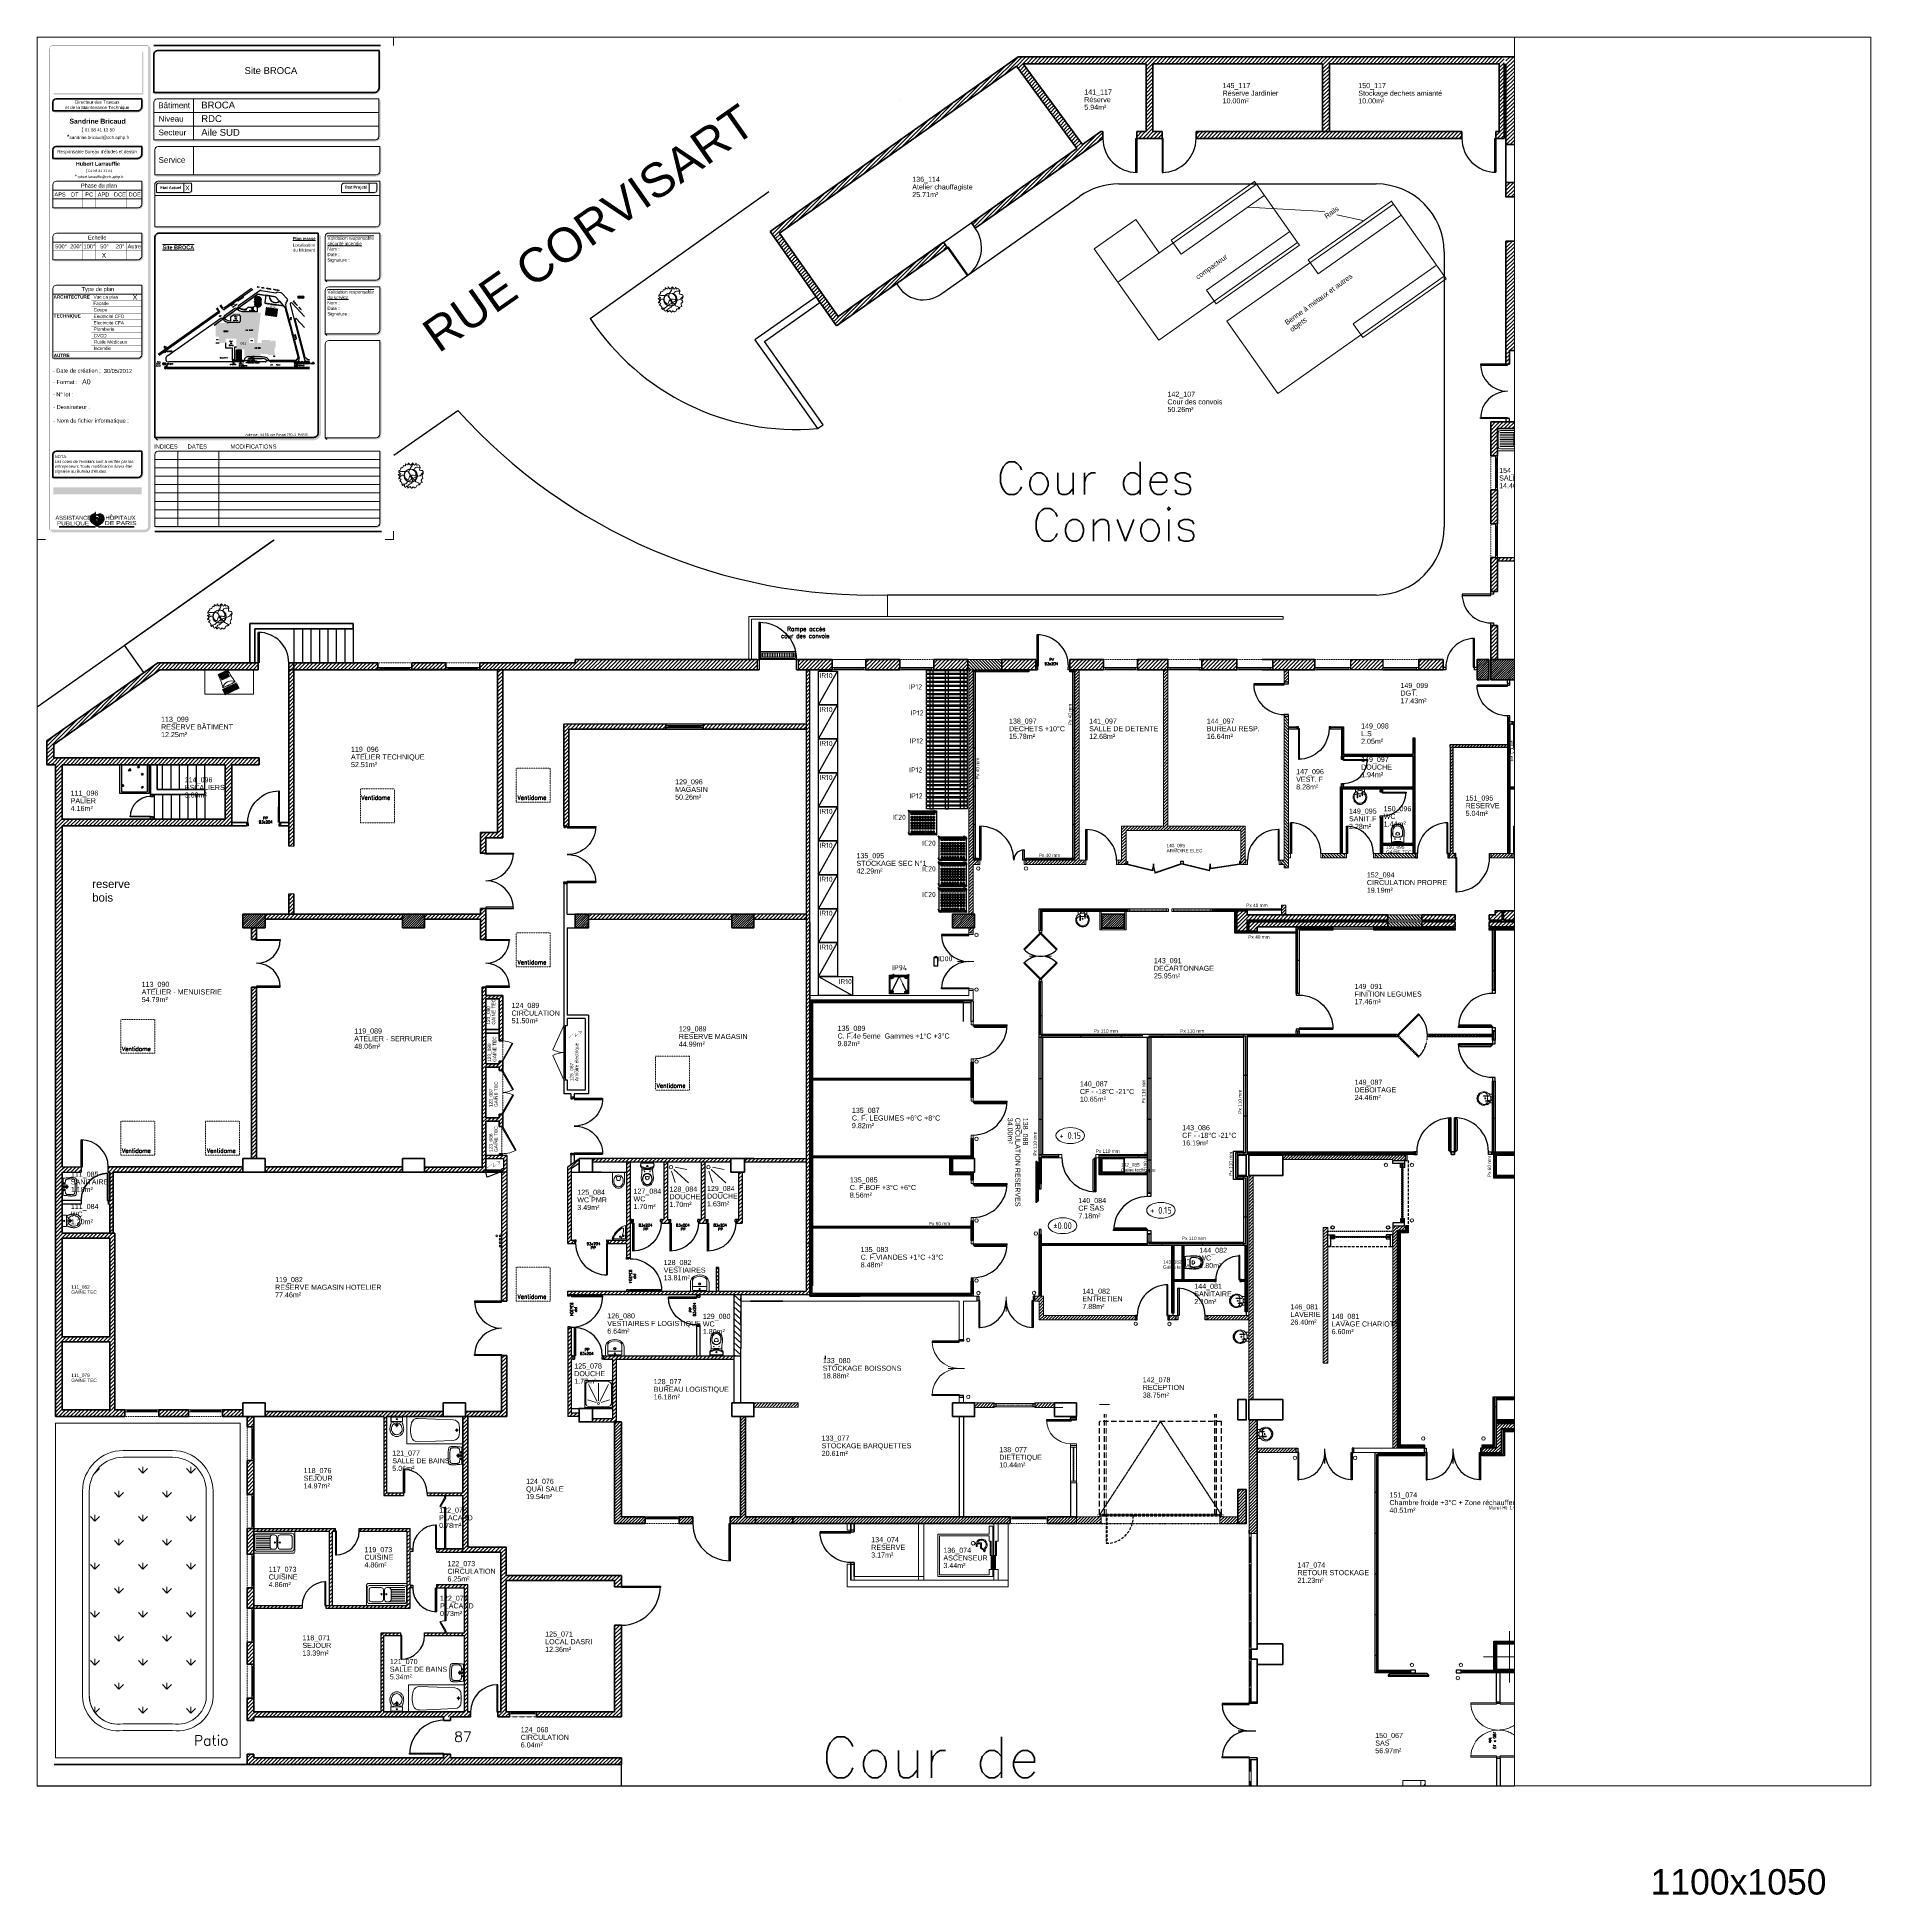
# Paper-space layout 'A0-50° aile SUD' of a CAD drawing. Header units: metres. Extents: x 5 to 1086, y -58 to 1036.
# The model-space entities are those that its viewports show. They can reach past a viewport. Long polylines and large blocks are cut down to what shows.
import ezdxf
from ezdxf.enums import TextEntityAlignment as Align

# ---------------------------------------------------------------- set-up
doc = ezdxf.new("R2010")
doc.units = ezdxf.units.M
doc.header["$LTSCALE"] = 5
for name, pattern in [('AXE', [2, 1.25, -0.25, 0.25, -0.25]), ('AXES', [50.8, 31.75, -6.35, 6.35, -6.35]), ('AXES2', [1.125, 0.75, -0.125, 0.125, -0.125]), ('CACHE', [9.525, 6.35, -3.175]), ('CACHE2', [0.1875, 0.125, -0.0625]), ('CACHÉ', [0.25, 0.125, -0.125]), ('CONTINU', [0]), ('DISCONTINU', [0.75, 0.5, -0.25]), ('FANTÔME', [2.5, 1.25, -0.25, 0.25, -0.25, 0.25, -0.25]), ('MIXTE', [1, 0.5, -0.25, 0, -0.25])]:
    doc.linetypes.add(name, pattern=pattern)
doc.layers.get('0').update_dxf_attribs({"lineweight": 0})
for name, color, linetype, lineweight in [('-REP-MATERIEL', 7, 'Continuous', 0), ('006 porte à batteuse', 7, 'Continuous', 0), ('007 Fenêtres', 4, 'Continuous', 0), ('008 skydôme', 4, 'Continuous', 0), ('00_tx_rep_local', 7, 'Continuous', 5), ('011 Sanitaires', 5, 'Continuous', 0), ('800 Espace-vert', 8, 'Continuous', 5), ('801 ABRES JARDINS', 8, 'Continuous', 0), ('900 equipement', 150, 'Continuous', 0), ('_AC2R-PRO-MACON', 7, 'Continuous', 5), ('_AC2R-PRO-MACONNERIE-130 mm', 7, 'Continuous', 18), ('_AC2R-PRO-PANNEAUX 110mm', 7, 'Continuous', 9), ('_AC2R-PRO-PANNEAUX 40mm', 7, 'Continuous', 5), ('_AC2R-texte', 3, 'Continuous', 0), ('_plan A5A', 7, 'Continuous', 0), ('A_chass', 4, 'Continuous', 20), ('A_MURS_STRU', 7, 'Continuous', 35), ('A_SANI', 5, 'Continuous', 20), ('Mur porteur', 7, 'Continuous', 18), ('Projet cours des convois', 7, 'Continuous', 0), ('RDC', 7, 'Continuous', 0)]:
    doc.layers.add(name, color=color, linetype=linetype, lineweight=lineweight)
for name, color, linetype in [('00 fmult', 7, 'Continuous'), ('001 tx _rep_local', 7, 'Continuous'), ('002 hachure', 7, 'Continuous'), ('A_ACCÈS', 7, 'CONTINU'), ('A_AGENC', 192, 'Continuous'), ('A_Etiqu_Gaine', 7, 'Continuous'), ('A_Etiqu_Gaine_ancien', 7, 'Continuous'), ('A_Etiqu_Gaine_code', 7, 'Continuous'), ('A_Etiqu_Local', 7, 'Continuous'), ('A_HACH_CLOIS', 7, 'CONTINU'), ('A_MUR_CLOI', 7, 'Continuous'), ('A_MURS_CLOI', 7, 'Continuous'), ('A_PORT', 7, 'Continuous'), ('CADASTRE', 7, 'Continuous'), ('Digit_DESSIN', 8, 'CONTINU'), ('Digit_HACHURES', 8, 'Continuous'), ('Digit_parcvp_contour', 8, 'Continuous'), ('Digit_VOIRIE', 8, 'CONTINU'), ('limite de propriété', 7, 'Continuous'), ('niveau', 7, 'Continuous'), ('N° des locaux', 7, 'Continuous'), ('TEXTE', 8, 'CONTINU'), ('TITRE', 7, 'CONTINU')]:
    doc.layers.add(name, color=color, linetype=linetype)
doc.styles.add('ARIAL', font='arial.ttf', dxfattribs={"height": 30})
doc.styles.add('Attribut', font='arial.ttf')
doc.styles.add('Comic', font='comic.ttf')
doc.styles.add('COTES', font='isocp.shx', dxfattribs={"height": 20})
doc.styles.add('EUR_____', font='EUR_____.PFB', dxfattribs={"height": 1})
doc.styles.add('MATERIEL', font='isocp.shx', dxfattribs={"height": 15})
doc.styles.add('ROMAND', font='romand', dxfattribs={"oblique": 15, "height": 0.3})
doc.styles.add('ROMANS', font='ROMANS')
doc.styles.add('ROMANS8', font='romans8', dxfattribs={"height": 10})
doc.styles.add('SIMPLEX', font='SIMPLEX')
doc.styles.add('STYLE1', font='arial.ttf', dxfattribs={"height": 0.5})
doc.linetypes.add('ISOLATION', pattern='A,0.0001,-0.1,[134,ltypeshp.shx,S=0.1,R=0,X=-0.1,Y=0],-0.2,[134,ltypeshp.shx,S=0.1,R=180,X=0.1,Y=0],-0.1', length=0.4001)
pattern_1 = [(45, (106.24705, -69.066566), (-0.04490128, 0.04490128), [])]
pattern_2 = [(45, (-118.550106, -211.35183), (-0.044901281, 0.044901281), [])]

# ---------------------------------------------------------------- blocks, each defined once
blk = doc.blocks.new('AP')
at = {"layer": 'TITRE', "color": 162}
for p, q in [((1.5, 0.2), (34.1, 0.2)), ((36.9, 0.2), (69, 0.2)), ((37.7, 2.1), (37.2, 1.8)), ((1.5, 0), (34.1, 0)), ((36.9, 0), (69, 0))]:
    blk.add_line(p, q, dxfattribs=at)
blk.add_lwpolyline([(35.4, 11.3, 0.040839), (35.1, 11.3, 0.069284), (34.8, 11.3, 0.032522), (34.3, 11, 0.065992), (34.1, 10.8, 0.015553), (33.9, 10.6, 0.018033), (33.8, 10.5, 0.008727), (33.9, 10.1, 0.014581), (34, 10, 0.001258), (34.1, 9.6, 0.003771), (34.2, 9.5, 0.017302), (34.2, 9.4, 0.0049), (34.4, 9, 0.061236), (34.8, 8.6, 0.255652), (34.9, 8.6, 0.081209), (35, 8.6, -0.047198), (35.2, 8.7, -0.012508), (35.5, 8.8, -0.019681), (35.7, 8.9, -0.09534), (35.9, 8.9, -0.077927), (36.2, 8.8, -0.052512), (36.4, 8.6, -0.041328), (36.7, 8.3, -0.023808), (36.9, 8.1, -0.018826), (37.1, 7.8, -0.055702), (37.3, 7.4, -0.438515), (37.2, 7.3, -0.097746), (37.1, 7.3, -0.026017), (36.7, 7.4, -0.003681), (36.4, 7.5, -0.017158), (36.3, 7.5, -0.019623), (36, 7.6, -0.022646), (35.8, 7.7, -0.006561), (35.8, 7.8, -0.001355), (35.4, 8, -0.028767), (35, 8.2, 0.069193), (34.9, 8.3, 0.931153), (34.8, 8.2, -0.282467), (34.9, 8, -0.038222), (34.9, 7.8, -0.050578), (34.9, 7.7, -0.027293), (34.8, 7.5, -0.04001), (34.7, 7.4, -0.018236), (34.6, 7.3, -0.007866), (34.5, 7.2, -0.035089), (34.3, 7, -0.202324), (34.2, 7, -0.326635), (34.2, 7, -0.07862), (34.2, 7.2, -0.005133), (34.2, 7.3, -0.007646), (34.2, 7.5, -0.004629), (34.3, 7.7, -0.012365), (34.3, 7.8, -0.032061), (34.3, 7.9, -0.01781), (34.4, 8.1, -0.01125), (34.5, 8.1, -0.003354), (34.5, 8.2, -0.192979), (34.7, 8.4, 0.534623), (34.7, 8.5, 0.01154), (34.7, 8.5, -0.004941), (34.5, 8.7, -0.000237), (34.3, 9, -0.001823), (34.3, 9, -0.027994), (34.2, 9.1, -0.017004), (34, 9.4, -0.008597), (34, 9.4, -0.001073), (33.9, 9.7, -0.016341), (33.8, 9.9, -0.010157), (33.7, 10.2), (32.9, 11, 1.170722), (32.4, 11.5), (32, 12.2, -0.04633), (32.9, 12.3, -0.044462), (33.3, 12.3, -0.024464), (33.3, 12.5, -0.043765), (33.4, 12.6, -0.004393), (33.4, 12.8, -0.01501), (33.4, 12.8, -0.015835), (33.5, 13, -0.003638), (33.7, 13.6, -0.012804), (33.8, 13.8, -0.029657), (33.9, 13.9, -0.397011), (34, 13.9, -0.370529), (34, 13.8, -0.035979), (34, 13.7, 0.025802), (33.9, 13.5, 0.002736), (33.7, 12.9, 0.013878), (33.6, 12.8, 0.010006), (33.6, 12.7, 0.002265), (33.6, 12.6, 0.033157), (33.5, 12.5, 0.020613), (33.5, 12.3), (33.9, 12.2, -0.033642), (34.2, 12.1, -0.02753), (34.5, 11.9, -0.018335), (35, 11.7, -0.111534), (35.3, 11.4, 0.212512), (35.4, 11.3)], format="xyb", dxfattribs=at)
for centre, radius, start, end in [((33.7, 8), 4.57, 171.7266, 177.7735), ((33.7, 8), 4.56, 177.7735, 186.7369), ((36.7, 7.5), 7.63, 167.0497, 171.7266), ((33.9, 8), 4.8, 186.7369, 195.4777), ((33.7, 8.2), 4.55, 158.0899, 167.0497), ((34.6, 8.2), 5.49, 195.4777, 202.2382), ((33.8, 8.2), 4.61, 149.1878, 158.0899), ((33.2, 7.6), 3.96, 202.2382, 210.2007), ((32, 9.2), 2.59, 135.5224, 149.1878), ((35.8, 9.1), 6.95, 210.2007, 216.2332), ((33.5, 7.7), 4.69, 125.3861, 135.5224), ((33.9, 7.7), 4.67, 216.2332, 223.5953), ((41.8, 15.2), 15.5, 223.5953, 226.7262), ((33.6, 7.6), 4.85, 114.6545, 125.3861), ((34.7, 7.7), 5.15, 226.7262, 232.1637), ((67.1, 49.4), 57.9, 232.1637, 233.0019), ((32.8, 9.4), 2.83, 106.1052, 114.6545), ((-13.9, -58.1), 76.6, 52.2729, 53.0019), ((7.1, -30.9), 42.3, 51.9803, 52.2729), ((-845.5, -1121.4), 1426.4, 51.9484, 51.9803), ((36.3, 8.7), 3.11, 165.3869, 175.8978), ((36.2, 8.7), 3.02, 175.8978, 184.3884), ((36.7, 8.7), 3.51, 184.3884, 192.2632), ((35.4, 8.9), 2.18, 143.7145, 165.3869), ((37.9, 9), 4.75, 192.2632, 199.1924), ((36.3, 8.4), 3.02, 199.1924, 207.8885), ((36.7, 8.6), 3.5, 207.8885, 214.1268), ((35.1, 7.6), 1.57, 214.1268, 223.4403), ((29.7, -4.5), 7.56, 54.0994, 57.6432), ((35.5, 7.9), 2.08, 223.4403, 231.4458), ((32.6, -0.5), 2.57, 47.6522, 54.0994), ((35.4, 7.9), 2, 231.4458, 239.6054), ((35.6, 8.1), 2.34, 239.6054, 245.6404), ((-16.8, -54.7), 76, 47.3526, 47.6522), ((36.3, 9.8), 4.12, 245.6404, 250.1869), ((45.5, 13), 16.1, 227.3526, 228.0044), ((39.7, 6.5), 7.35, 228.0044, 231.2535), ((35.5, 7.5), 1.67, 250.1869, 258.432), ((34.8, 0.4), 0.537, 37.3369, 51.2535), ((35.7, 8.4), 2.62, 258.432, 265.0151), ((-226.9, -201), 330.7, 37.5074, 37.5723), ((34.8, 0.4), 0.526, 37.5727, 39.2123), ((28.2, -5.2), 9.1, 36.2152, 37.5074), ((35.6, 6.8), 1.02, 265.0151, 286.4507), ((33.9, 1.4), 2.04, 324.3174, 328.1254), ((35.8, 0.4), 0.308, 216.2152, 223.2378), ((35.6, 0.2), 0.00378, 223.2378, 324.3174), ((35.6, 9.3), 2.09, 82.0993, 87.4556), ((35.6, 11.5), 0.183, 289.8729, 330.8832), ((33.2, 1.8), 2.85, 328.1254, 329.3268), ((38.3, -1.2), 3.03, 148.1617, 149.3268), ((36, 0.2), 0.348, 138.6166, 148.1617), ((36.4, 11.1), 0.71, 121.2745, 150.8832), ((37.4, -0.7), 2.03, 136.7652, 142.4539), ((36.5, -0.2), 0.983, 133.5114, 138.6166), ((35.8, 10.8), 0.552, 69.4768, 82.0993), ((34.9, 8.9), 3.25, 286.4507, 298.4074), ((33.5, 4.6), 7.12, 66.9968, 69.4768), ((84.9, -45.4), 67.2, 136.3837, 136.7652), ((39.4, 6.2), 6.43, 116.5805, 121.2745), ((35.5, 9.3), 2.06, 62.3847, 66.9968), ((41.3, -4.1), 7.13, 129.9565, 134.019), ((37.5, -0.2), 1.75, 134.019, 136.3837), ((38.2, 8.7), 3.68, 110.3759, 116.5805), ((35.2, 8.6), 2.8, 58.4314, 62.3847), ((35, 8.9), 3.18, 298.4074, 307.8333), ((34.4, 7.4), 4.21, 55.209, 58.4314), ((44.6, -8.1), 12.3, 126.8688, 129.9565), ((36, 9.7), 1.43, 44.1875, 55.209), ((38.2, 8.6), 3.74, 103.4598, 110.3759), ((35.7, 7.9), 1.93, 307.8333, 319.9328), ((34.7, 8.4), 3.29, 36.9186, 44.1875), ((35.4, 8.2), 2.37, 319.9328, 332.6559), ((38.2, 8.3), 4, 96.772, 103.4598), ((35.8, 9.2), 1.93, 25.7829, 36.9186), ((34.1, 8.5), 3.74, 17.7749, 25.7829), ((35, 8.4), 2.78, 332.6559, 344.3977), ((34.5, 8.6), 3.35, 8.9429, 17.7749), ((33.7, 8.7), 4.13, 344.3977, 351.6629), ((19.2, 27.3), 31.2, 306.2155, 307.034), ((38, 10), 2.34, 87.3378, 96.772), ((34.3, 8.5), 3.59, 0.4148, 8.9429), ((35, 8.5), 2.85, 351.6629, 0.4148), ((-37.9, 103), 126.1, 307.034, 307.2805), ((37.9, 7.2), 5.17, 80.9968, 87.3378), ((-123.3, 215.3), 267.1, 307.2805, 307.4499), ((38.2, 9.1), 3.23, 69.4836, 80.9968), ((29.1, 16.2), 16.4, 307.4499, 308.6588), ((-3.6, 57.1), 68.8, 308.6588, 309.2493), ((38.1, 8.7), 3.68, 58.697, 69.4836), ((36.7, 7.8), 5.13, 309.2493, 314.9926), ((38.1, 8.8), 3.57, 48.4182, 58.697), ((35.4, 9.1), 6.87, 314.9926, 319.9568), ((38.4, 9.1), 3.18, 37.5137, 48.4182), ((38.7, 6.3), 2.61, 319.9568, 327.8461), ((37.4, 8.3), 4.44, 30.0773, 37.5137), ((27.9, 13.1), 15.3, 327.8461, 331.1038), ((36.1, 7.5), 5.96, 23.664, 30.0773), ((35, 9.2), 7.18, 331.1038, 336.9231), ((36.5, 7.7), 5.48, 15.8627, 23.664), ((36.4, 8.6), 5.72, 336.9231, 343.4433), ((36, 7.6), 5.96, 8.3832, 15.8627), ((37.4, 7.8), 4.62, 357.661, 8.3832), ((39.4, 7.7), 2.63, 343.4433, 357.661)]:
    blk.add_arc(centre, radius, start, end, dxfattribs=at)
for points in [[(34, 6.4, 0.1), (29.2, 8.4, 0.1), (34.1, 6.4, 0.1), (29.1, 8.3, 0.1)], [(34.1, 6.4, 0.1), (29.1, 8.3, 0.1), (34.1, 6.4, 0.1), (29.1, 8.2, 0.1)], [(34.1, 6.4, 0.1), (29.1, 8.2, 0.1), (34.2, 6.3, 0.1), (29.1, 8.1, 0.1)], [(34.2, 6.3, 0.1), (29.1, 8.1, 0.1), (34.2, 6.3, 0.1), (29.1, 8, 0.1)], [(34.2, 6.3, 0.1), (29.1, 8, 0.1), (34.2, 6.3, 0.1), (29.1, 7.9, 0.1)], [(34.2, 6.3, 0.1), (29.1, 7.9, 0.1), (34.3, 6.2, 0.1), (29.1, 7.8, 0.1)], [(34.3, 6.2, 0.1), (29.1, 7.8, 0.1), (34.3, 6.2, 0.1), (29.1, 7.7, 0.1)], [(34.3, 6.2, 0.1), (29.1, 7.7, 0.1), (34.3, 6.2, 0.1), (29.2, 7.5, 0.1)], [(33.8, 6.6, 0.1), (29.3, 9, 0.1), (33.9, 6.6, 0.1), (29.2, 8.9, 0.1)], [(33.9, 6.6, 0.1), (29.2, 8.9, 0.1), (33.9, 6.6, 0.1), (29.2, 8.8, 0.1)], [(33.9, 6.6, 0.1), (29.2, 8.8, 0.1), (33.9, 6.5, 0.1), (29.2, 8.7, 0.1)], [(33.9, 6.5, 0.1), (29.2, 8.7, 0.1), (34, 6.5, 0.1), (29.2, 8.6, 0.1)], [(34, 6.5, 0.1), (29.2, 8.6, 0.1), (34, 6.5, 0.1), (29.2, 8.5, 0.1)], [(34, 6.5, 0.1), (29.2, 8.5, 0.1), (34, 6.5, 0.1), (29.2, 8.4, 0.1)], [(34, 6.5, 0.1), (29.2, 8.4, 0.1), (34, 6.4, 0.1), (29.2, 8.4, 0.1)], [(34.3, 6.2, 0.1), (29.2, 7.5, 0.1), (34.4, 6.2, 0.1), (29.2, 7.4, 0.1)], [(34.4, 6.2, 0.1), (29.2, 7.4, 0.1), (34.4, 6.1, 0.1), (29.2, 7.3, 0.1)], [(34.4, 6.1, 0.1), (29.2, 7.3, 0.1), (34.5, 6.1, 0.1), (29.2, 7.2, 0.1)], [(34.5, 6.1, 0.1), (29.2, 7.2, 0.1), (34.5, 6.1, 0.1), (29.2, 7.1, 0.1)], [(34.5, 6.1, 0.1), (29.2, 7.1, 0.1), (34.5, 6.1, 0.1), (29.2, 6.9, 0.1)], [(34.5, 6.1, 0.1), (29.2, 6.9, 0.1), (34.6, 6, 0.1), (29.3, 6.8, 0.1)], [(33.7, 6.8, 0.1), (29.4, 9.4, 0.1), (33.8, 6.8, 0.1), (29.3, 9.3, 0.1)], [(33.8, 6.8, 0.1), (29.3, 9.3, 0.1), (33.8, 6.7, 0.1), (29.3, 9.2, 0.1)], [(33.8, 6.7, 0.1), (29.3, 9.2, 0.1), (33.8, 6.7, 0.1), (29.3, 9.1, 0.1)], [(33.8, 6.7, 0.1), (29.3, 9.1, 0.1), (33.8, 6.6, 0.1), (29.3, 9, 0.1)], [(34.6, 6, 0.1), (29.3, 6.8, 0.1), (34.6, 6, 0.1), (29.3, 6.7, 0.1)], [(34.6, 6, 0.1), (29.3, 6.7, 0.1), (34.6, 6, 0.1), (29.3, 6.6, 0.1)], [(34.6, 6, 0.1), (29.3, 6.6, 0.1), (34.7, 6, 0.1), (29.4, 6.5, 0.1)], [(33.6, 7, 0.1), (29.5, 9.8, 0.1), (33.7, 7, 0.1), (29.4, 9.7, 0.1)], [(33.7, 7, 0.1), (29.4, 9.7, 0.1), (33.7, 6.9, 0.1), (29.4, 9.6, 0.1)], [(33.7, 6.9, 0.1), (29.4, 9.6, 0.1), (33.7, 6.8, 0.1), (29.4, 9.4, 0.1)], [(34.7, 6, 0.1), (29.4, 6.5, 0.1), (34.7, 6, 0.1), (29.4, 6.4, 0.1)], [(34.7, 6, 0.1), (29.4, 6.4, 0.1), (34.8, 5.9, 0.1), (29.4, 6.3, 0.1)], [(34.8, 5.9, 0.1), (29.4, 6.3, 0.1), (34.8, 5.9, 0.1), (29.5, 6.2, 0.1)], [(33.6, 7.1, 0.1), (29.6, 10, 0.1), (33.6, 7.1, 0.1), (29.5, 9.9, 0.1)], [(33.6, 7.1, 0.1), (29.5, 9.9, 0.1), (33.6, 7, 0.1), (29.5, 9.8, 0.1)], [(34.8, 5.9, 0.1), (29.5, 6.2, 0.1), (34.9, 5.9, 0.1), (29.5, 6.1, 0.1)], [(34.9, 5.9, 0.1), (29.5, 6.1, 0.1), (35, 5.9, 0.1), (29.5, 6, 0.1)], [(35, 5.9, 0.1), (29.5, 6, 0.1), (35, 5.9, 0.1), (29.6, 5.9, 0.1)], [(33.5, 7.3, 0.1), (29.7, 10.2, 0.1), (33.5, 7.2, 0.1), (29.6, 10.1, 0.1)], [(33.5, 7.2, 0.1), (29.6, 10.1, 0.1), (33.6, 7.1, 0.1), (29.6, 10, 0.1)], [(35, 5.9, 0.1), (29.6, 5.8, 0.1), (35.1, 5.9, 0.1), (29.7, 5.8, 0.1)], [(35, 5.9, 0.1), (29.6, 5.9, 0.1), (35, 5.9, 0.1), (29.6, 5.8, 0.1)], [(33.4, 7.4, 0.1), (29.8, 10.4, 0.1), (33.5, 7.4, 0.1), (29.7, 10.3, 0.1)], [(33.5, 7.4, 0.1), (29.7, 10.3, 0.1), (33.5, 7.3, 0.1), (29.7, 10.2, 0.1)], [(35.1, 5.9, 0.1), (29.7, 5.8, 0.1), (35.1, 5.8, 0.1), (29.7, 5.7, 0.1)], [(35.1, 5.8, 0.1), (29.7, 5.7, 0.1), (35.1, 5.8, 0.1), (29.8, 5.6, 0.1)], [(33.4, 7.6, 0.1), (29.9, 10.6, 0.1), (33.4, 7.5, 0.1), (29.8, 10.5, 0.1)], [(33.4, 7.5, 0.1), (29.8, 10.5, 0.1), (33.4, 7.4, 0.1), (29.8, 10.4, 0.1)], [(35.2, 5.8, 0.1), (29.8, 5.5, 0.1), (35.2, 5.8, 0.1), (29.9, 5.4, 0.1)], [(35.1, 5.8, 0.1), (29.8, 5.6, 0.1), (35.2, 5.8, 0.1), (29.8, 5.5, 0.1)], [(33.3, 7.8, 0.1), (30, 10.8, 0.1), (33.4, 7.7, 0.1), (29.9, 10.7, 0.1)], [(33.4, 7.7, 0.1), (29.9, 10.7, 0.1), (33.4, 7.6, 0.1), (29.9, 10.6, 0.1)], [(35.3, 5.8, 0.1), (29.9, 5.3, 0.1), (35.3, 5.8, 0.1), (30, 5.2, 0.1)], [(35.2, 5.8, 0.1), (29.9, 5.4, 0.1), (35.3, 5.8, 0.1), (29.9, 5.3, 0.1)], [(33.3, 7.9, 0.1), (30.1, 10.9, 0.1), (33.3, 7.8, 0.1), (30, 10.8, 0.1)], [(35.3, 5.8, 0.1), (30, 5.2, 0.1), (35.4, 5.8, 0.1), (30.1, 5.1, 0.1)], [(33.3, 8, 0.1), (30.1, 11, 0.1), (33.3, 7.9, 0.1), (30.1, 10.9, 0.1)], [(33.3, 8.1, 0.1), (30.2, 11, 0.1), (33.3, 8, 0.1), (30.1, 11, 0.1)], [(35.4, 5.8, 0.1), (30.1, 5.1, 0.1), (35.4, 5.8, 0.1), (30.2, 5, 0.1)], [(33.3, 8.1, 0.1), (30.3, 11.1, 0.1), (33.3, 8.1, 0.1), (30.2, 11, 0.1)], [(35.5, 5.8, 0.1), (30.2, 4.9, 0.1), (35.5, 5.8, 0.1), (30.3, 4.8, 0.1)], [(35.4, 5.8, 0.1), (30.2, 5, 0.1), (35.5, 5.8, 0.1), (30.2, 4.9, 0.1)], [(33.2, 8.2, 0.1), (30.4, 11.2, 0.1), (33.3, 8.1, 0.1), (30.3, 11.1, 0.1)], [(41.4, 5.8, 0.1), (30.3, 4.7, 0.1), (41.3, 5.7, 0.1), (30.4, 4.7, 0.1)], [(35.5, 5.8, 0.1), (30.3, 4.8, 0.1), (41.4, 5.8, 0.1), (30.3, 4.7, 0.1)], [(33.2, 8.3, 0.1), (30.5, 11.3, 0.1), (33.2, 8.2, 0.1), (30.4, 11.2, 0.1)], [(41.3, 5.7, 0.1), (30.4, 4.7, 0.1), (41.3, 5.6, 0.1), (30.5, 4.6, 0.1)], [(33.2, 8.4, 0.1), (30.6, 11.4, 0.1), (33.2, 8.3, 0.1), (30.5, 11.3, 0.1)], [(41.3, 5.6, 0.1), (30.5, 4.6, 0.1), (41.2, 5.4, 0.1), (30.5, 4.5, 0.1)], [(41.2, 5.4, 0.1), (30.5, 4.5, 0.1), (41.1, 5.3, 0.1), (30.6, 4.4, 0.1)], [(33.2, 8.5, 0.1), (30.7, 11.5, 0.1), (33.2, 8.4, 0.1), (30.6, 11.4, 0.1)], [(41.1, 5.3, 0.1), (30.6, 4.4, 0.1), (41, 5.2, 0.1), (30.7, 4.3, 0.1)], [(33.2, 8.5, 0.1), (30.8, 11.6, 0.1), (33.2, 8.5, 0.1), (30.7, 11.5, 0.1)], [(41, 5.2, 0.1), (30.7, 4.3, 0.1), (41, 5.1, 0.1), (30.8, 4.2, 0.1)], [(33.2, 8.6, 0.1), (31, 11.7, 0.1), (33.2, 8.5, 0.1), (30.8, 11.6, 0.1)], [(41, 5.1, 0.1), (30.8, 4.2, 0.1), (40.9, 4.9, 0.1), (30.9, 4.1, 0.1)], [(40.9, 4.9, 0.1), (30.9, 4.1, 0.1), (40.9, 4.9, 0.1), (31, 4, 0.1)], [(33.2, 8.7, 0.1), (31.1, 11.7, 0.1), (33.2, 8.6, 0.1), (31, 11.7, 0.1)], [(40.9, 4.9, 0.1), (31, 4, 0.1), (40.8, 4.8, 0.1), (31.1, 3.9, 0.1)], [(33.2, 8.8, 0.1), (31.2, 11.8, 0.1), (33.2, 8.7, 0.1), (31.1, 11.7, 0.1)], [(40.8, 4.8, 0.1), (31.1, 3.9, 0.1), (40.8, 4.8, 0.1), (31.2, 3.9, 0.1)], [(33.2, 8.8, 0.1), (31.3, 11.9, 0.1), (33.2, 8.8, 0.1), (31.2, 11.8, 0.1)], [(40.8, 4.8, 0.1), (31.2, 3.9, 0.1), (40.8, 4.7, 0.1), (31.3, 3.8, 0.1)], [(33.2, 8.9, 0.1), (31.5, 12, 0.1), (33.2, 8.8, 0.1), (31.3, 11.9, 0.1)], [(40.7, 4.7, 0.1), (31.3, 3.8, 0.1), (40.7, 4.6, 0.1), (31.4, 3.7, 0.1)], [(40.8, 4.7, 0.1), (31.3, 3.8, 0.1), (40.7, 4.7, 0.1), (31.3, 3.8, 0.1)], [(40.7, 4.6, 0.1), (31.4, 3.7, 0.1), (40.6, 4.6, 0.1), (31.5, 3.7, 0.1)], [(33.2, 9, 0.1), (31.6, 12, 0.1), (33.2, 8.9, 0.1), (31.5, 12, 0.1)], [(40.6, 4.6, 0.1), (31.5, 3.7, 0.1), (40.6, 4.5, 0.1), (31.5, 3.6, 0.1)], [(40.6, 4.5, 0.1), (31.5, 3.6, 0.1), (40.5, 4.4, 0.1), (31.6, 3.5, 0.1)], [(33.2, 9.1, 0.1), (31.7, 12, 0.1), (33.2, 9, 0.1), (31.6, 12, 0.1)], [(40.5, 4.4, 0.1), (31.6, 3.5, 0.1), (40.4, 4.3, 0.1), (31.7, 3.4, 0.1)], [(33.2, 9.2, 0.1), (31.7, 12.1, 0.1), (33.2, 9.1, 0.1), (31.7, 12, 0.1)], [(33.3, 9.3, 0.1), (31.8, 12.1, 0.1), (33.2, 9.2, 0.1), (31.7, 12.1, 0.1)], [(40.4, 4.3, 0.1), (31.7, 3.4, 0.1), (40.4, 4.3, 0.1), (31.9, 3.3, 0.1)], [(33.3, 9.4, 0.1), (31.9, 12.1, 0.1), (33.3, 9.3, 0.1), (31.8, 12.1, 0.1)], [(32.4, 11.2, 0.1), (32, 12.2, 0.1), (32.4, 11.1, 0.1), (31.9, 12.1, 0.1)], [(32.4, 11.1, 0.1), (31.9, 12.1, 0.1), (33.3, 9.4, 0.1), (31.9, 12.1, 0.1)], [(40.4, 4.3, 0.1), (31.9, 3.3, 0.1), (40.3, 4.2, 0.1), (32, 3.3, 0.1)], [(32, 12.2, 0.1), (32.4, 11.5, 0.1), (32.5, 12.3, 0.1), (32.5, 11.6, 0.1)], [(32.3, 12.2, 0.1), (32.2, 12.2, 0.1), (32.5, 12.3, 0.1), (32, 12.2, 0.1)], [(32.4, 11.4, 0.1), (32.4, 11.5, 0.1), (32.4, 11.2, 0.1), (32, 12.2, 0.1)], [(40.3, 4.2, 0.1), (32, 3.3, 0.1), (40.2, 4.1, 0.1), (32.1, 3.2, 0.1)], [(40.2, 4.1, 0.1), (32.1, 3.2, 0.1), (40.2, 4.1, 0.1), (32.2, 3.1, 0.1)], [(40.2, 4.1, 0.1), (32.2, 3.1, 0.1), (40.1, 4, 0.1), (32.3, 3, 0.1)], [(40.1, 4, 0.1), (32.3, 3, 0.1), (40, 4, 0.1), (32.4, 2.9, 0.1)], [(33.3, 9.5, 0.1), (32.5, 11, 0.1), (33.3, 9.4, 0.1), (32.4, 11.1, 0.1)], [(40, 4, 0.1), (32.4, 2.9, 0.1), (40, 3.9, 0.1), (32.6, 2.8, 0.1)], [(32.5, 12.3, 0.1), (33, 11.4, 0.1), (33.9, 10.1, 0.1), (33.1, 11.3, 0.1)], [(32.8, 11.6, 0.1), (32.9, 11.5, 0.1), (32.5, 12.3, 0.1), (33, 11.4, 0.1)], [(32.5, 11.6, 0.1), (32.7, 11.6, 0.1), (32.5, 12.3, 0.1), (32.8, 11.6, 0.1)], [(33.9, 10.2, 0.1), (32.6, 12.3, 0.1), (33.9, 10.1, 0.1), (32.5, 12.3, 0.1)], [(33.3, 9.6, 0.1), (32.6, 10.9, 0.1), (33.3, 9.5, 0.1), (32.5, 11, 0.1)], [(33.9, 10.2, 0.1), (32.8, 12.3, 0.1), (33.9, 10.2, 0.1), (32.6, 12.3, 0.1)], [(33.4, 9.7, 0.1), (32.7, 10.9, 0.1), (33.3, 9.6, 0.1), (32.6, 10.9, 0.1)], [(40, 3.9, 0.1), (32.6, 2.8, 0.1), (39.9, 3.9, 0.1), (32.7, 2.7, 0.1)], [(33.4, 9.9, 0.1), (32.8, 10.9, 0.1), (33.4, 9.7, 0.1), (32.7, 10.9, 0.1)], [(39.9, 3.9, 0.1), (32.7, 2.7, 0.1), (39.8, 3.8, 0.1), (32.8, 2.6, 0.1)], [(33.9, 10.3, 0.1), (32.9, 12.3, 0.1), (33.9, 10.2, 0.1), (32.8, 12.3, 0.1)], [(33.5, 10, 0.1), (32.9, 11, 0.1), (33.4, 9.9, 0.1), (32.8, 10.9, 0.1)], [(39.8, 3.8, 0.1), (32.8, 2.6, 0.1), (39.7, 3.7, 0.1), (33, 2.5, 0.1)], [(33.8, 10.3, 0.1), (33, 12.3, 0.1), (33.9, 10.3, 0.1), (32.9, 12.3, 0.1)], [(33.9, 10.1, 0.1), (33, 11.1, 0.1), (34, 10, 0.1), (32.9, 11, 0.1)], [(34, 10, 0.1), (32.9, 11, 0.1), (34, 10, 0.1), (33.7, 10.2, 0.1)], [(33.6, 10.1, 0.1), (33.7, 10.2, 0.1), (33.5, 10, 0.1), (32.9, 11, 0.1)], [(33.8, 10.4, 0.1), (33.1, 12.3, 0.1), (33.8, 10.3, 0.1), (33, 12.3, 0.1)], [(33.9, 10.1, 0.1), (33.1, 11.2, 0.1), (33.9, 10.1, 0.1), (33, 11.1, 0.1)], [(39.7, 3.7, 0.1), (33, 2.5, 0.1), (39.6, 3.6, 0.1), (33, 2.5, 0.1)], [(39.5, 3.6, 0.1), (33, 2.5, 0.1), (39.4, 3.5, 0.1), (33, 2.4, 0.1)], [(39.6, 3.6, 0.1), (33, 2.5, 0.1), (39.5, 3.6, 0.1), (33, 2.5, 0.1)], [(39.4, 3.5, 0.1), (33, 2.4, 0.1), (39.3, 3.4, 0.1), (33.1, 2.4, 0.1)], [(33.8, 10.5, 0.1), (33.1, 12.3, 0.1), (33.8, 10.4, 0.1), (33.1, 12.3, 0.1)], [(33.3, 12.3, 0.1), (33.2, 12.3, 0.1), (33.8, 10.5, 0.1), (33.1, 12.3, 0.1)], [(33.9, 10.1, 0.1), (33.1, 11.3, 0.1), (33.9, 10.1, 0.1), (33.1, 11.2, 0.1)], [(39.3, 3.4, 0.1), (33.1, 2.4, 0.1), (39.3, 3.3, 0.1), (33.1, 2.4, 0.1)], [(39.3, 3.4, 0.1), (33.1, 2.4, 0.1), (39.3, 3.4, 0.1), (33.1, 2.4, 0.1)], [(39.3, 3.3, 0.1), (33.1, 2.4, 0.1), (39.2, 3.3, 0.1), (33.2, 2.3, 0.1)], [(39.2, 3.3, 0.1), (33.2, 2.3, 0.1), (39.2, 3.3, 0.1), (33.3, 2.2, 0.1)], [(33.3, 12.5, 0.1), (33.3, 12.5, 0.1), (33.8, 10.5, 0.1), (33.3, 12.4, 0.1)], [(33.4, 12.5, 0.1), (33.3, 12.5, 0.1), (33.8, 10.5, 0.1), (33.3, 12.5, 0.1)], [(33.3, 12.4, 0.1), (33.3, 12.4, 0.1), (33.8, 10.5, 0.1), (33.3, 12.3, 0.1)], [(33.3, 12.4, 0.1), (33.3, 12.4, 0.1), (33.8, 10.5, 0.1), (33.3, 12.4, 0.1)], [(33.3, 12.3, 0.1), (33.3, 12.3, 0.1), (33.8, 10.5, 0.1), (33.3, 12.3, 0.1)], [(39.2, 3.3, 0.1), (33.3, 2.2, 0.1), (39.1, 3.2, 0.1), (33.4, 2.1, 0.1)], [(33.5, 12.5, 0.1), (33.4, 12.9, 0.1), (33.5, 12.4, 0.1), (33.4, 12.9, 0.1)], [(33.5, 12.5, 0.1), (33.5, 12.9, 0.1), (33.5, 12.5, 0.1), (33.4, 12.9, 0.1)], [(33.5, 12.4, 0.1), (33.4, 12.9, 0.1), (33.5, 12.4, 0.1), (33.4, 12.8, 0.1)], [(33.5, 12.4, 0.1), (33.4, 12.9, 0.1), (33.5, 12.4, 0.1), (33.4, 12.9, 0.1)], [(33.5, 12.3, 0.1), (33.4, 12.7, 0.1), (33.9, 10.6, 0.1), (33.4, 12.7, 0.1)], [(33.4, 12.8, 0.1), (33.4, 12.8, 0.1), (33.5, 12.3, 0.1), (33.4, 12.7, 0.1)], [(33.4, 12.8, 0.1), (33.4, 12.8, 0.1), (33.5, 12.3, 0.1), (33.4, 12.8, 0.1)], [(33.5, 12.3, 0.1), (33.4, 12.8, 0.1), (33.5, 12.3, 0.1), (33.4, 12.8, 0.1)], [(33.5, 12.3, 0.1), (33.4, 12.8, 0.1), (33.5, 12.3, 0.1), (33.4, 12.8, 0.1)], [(33.5, 12.4, 0.1), (33.4, 12.8, 0.1), (33.5, 12.3, 0.1), (33.4, 12.8, 0.1)], [(33.9, 10.5, 0.1), (33.4, 12.7, 0.1), (33.8, 10.5, 0.1), (33.4, 12.6, 0.1)], [(33.9, 10.6, 0.1), (33.4, 12.7, 0.1), (33.9, 10.5, 0.1), (33.4, 12.7, 0.1)], [(33.9, 10.6, 0.1), (33.4, 12.7, 0.1), (33.9, 10.6, 0.1), (33.4, 12.7, 0.1)], [(33.4, 12.6, 0.1), (33.4, 12.6, 0.1), (33.8, 10.5, 0.1), (33.4, 12.5, 0.1)], [(33.8, 10.5, 0.1), (33.4, 12.6, 0.1), (33.8, 10.5, 0.1), (33.4, 12.6, 0.1)], [(33.8, 10.5, 0.1), (33.4, 12.6, 0.1), (33.8, 10.5, 0.1), (33.4, 12.6, 0.1)], [(39.1, 3.2, 0.1), (33.4, 2.1, 0.1), (39.1, 3.2, 0.1), (33.6, 2, 0.1)], [(33.6, 12.6, 0.1), (33.6, 13.3, 0.1), (33.5, 12.6, 0.1), (33.6, 13.2, 0.1)], [(33.5, 12.6, 0.1), (33.6, 13.2, 0.1), (33.5, 12.5, 0.1), (33.5, 13.1, 0.1)], [(33.5, 12.5, 0.1), (33.5, 13.1, 0.1), (33.5, 12.5, 0.1), (33.5, 13, 0.1)], [(33.5, 12.5, 0.1), (33.5, 13, 0.1), (33.5, 12.5, 0.1), (33.5, 12.9, 0.1)], [(33.5, 12.5, 0.1), (33.5, 13, 0.1), (33.5, 12.5, 0.1), (33.5, 13, 0.1)], [(33.9, 10.6, 0.1), (33.9, 12.2, 0.1), (33.9, 10.6, 0.1), (33.5, 12.3, 0.1)], [(33.6, 12.8, 0.1), (33.8, 13.9, 0.1), (33.6, 12.8, 0.1), (33.8, 13.8, 0.1)], [(33.6, 12.8, 0.1), (33.8, 13.9, 0.1), (33.6, 12.8, 0.1), (33.8, 13.9, 0.1)], [(33.6, 12.8, 0.1), (33.9, 13.9, 0.1), (33.6, 12.8, 0.1), (33.8, 13.9, 0.1)], [(33.6, 12.9, 0.1), (33.9, 13.9, 0.1), (33.6, 12.8, 0.1), (33.9, 13.9, 0.1)], [(33.6, 12.9, 0.1), (33.9, 13.9, 0.1), (33.6, 12.9, 0.1), (33.9, 13.9, 0.1)], [(33.7, 12.9, 0.1), (33.9, 13.9, 0.1), (33.6, 12.9, 0.1), (33.9, 13.9, 0.1)], [(33.6, 12.8, 0.1), (33.8, 13.8, 0.1), (33.6, 12.8, 0.1), (33.8, 13.7, 0.1)], [(33.6, 12.8, 0.1), (33.8, 13.8, 0.1), (33.6, 12.8, 0.1), (33.8, 13.8, 0.1)], [(33.6, 12.8, 0.1), (33.8, 13.8, 0.1), (33.6, 12.8, 0.1), (33.8, 13.8, 0.1)], [(33.6, 12.8, 0.1), (33.8, 13.8, 0.1), (33.6, 12.8, 0.1), (33.8, 13.8, 0.1)], [(33.6, 12.8, 0.1), (33.8, 13.8, 0.1), (33.6, 12.8, 0.1), (33.8, 13.8, 0.1)], [(33.6, 12.7, 0.1), (33.8, 13.7, 0.1), (33.6, 12.7, 0.1), (33.7, 13.6, 0.1)], [(33.6, 12.8, 0.1), (33.8, 13.7, 0.1), (33.6, 12.7, 0.1), (33.8, 13.7, 0.1)], [(33.6, 12.7, 0.1), (33.7, 13.6, 0.1), (33.6, 12.6, 0.1), (33.7, 13.5, 0.1)], [(33.6, 12.7, 0.1), (33.7, 13.6, 0.1), (33.6, 12.7, 0.1), (33.7, 13.6, 0.1)], [(33.6, 12.7, 0.1), (33.7, 13.6, 0.1), (33.6, 12.7, 0.1), (33.7, 13.6, 0.1)], [(33.6, 12.6, 0.1), (33.7, 13.5, 0.1), (33.6, 12.6, 0.1), (33.6, 13.4, 0.1)], [(33.6, 12.6, 0.1), (33.6, 13.4, 0.1), (33.6, 12.6, 0.1), (33.6, 13.3, 0.1)], [(39.1, 3.2, 0.1), (33.6, 2, 0.1), (39, 3.1, 0.1), (33.7, 2, 0.1)], [(33.7, 13, 0.1), (33.9, 13.9, 0.1), (33.7, 12.9, 0.1), (33.9, 13.9, 0.1)], [(33.7, 13.1, 0.1), (33.9, 13.9, 0.1), (33.7, 13, 0.1), (33.9, 13.9, 0.1)], [(33.8, 13.2, 0.1), (34, 13.9, 0.1), (33.7, 13.1, 0.1), (33.9, 13.9, 0.1)], [(34, 10, 0.1), (33.7, 10.2, 0.1), (34, 10, 0.1), (33.7, 10.1, 0.1)], [(34, 10, 0.1), (33.7, 10.2, 0.1), (34, 10, 0.1), (33.7, 10.2, 0.1)], [(34, 9.9, 0.1), (33.7, 10.1, 0.1), (34, 9.9, 0.1), (33.7, 10, 0.1)], [(34, 10, 0.1), (33.7, 10.1, 0.1), (34, 9.9, 0.1), (33.7, 10.1, 0.1)], [(34, 9.9, 0.1), (33.7, 10, 0.1), (34.1, 9.8, 0.1), (33.8, 10, 0.1)], [(39, 3.1, 0.1), (33.7, 2, 0.1), (38.9, 3, 0.1), (33.8, 1.9, 0.1)], [(33.8, 13.3, 0.1), (34, 13.9, 0.1), (33.8, 13.2, 0.1), (34, 13.9, 0.1)], [(33.9, 13.4, 0.1), (34, 13.9, 0.1), (33.8, 13.3, 0.1), (34, 13.9, 0.1)], [(34.1, 9.8, 0.1), (33.8, 10, 0.1), (34.1, 9.7, 0.1), (33.8, 9.9, 0.1)], [(34.1, 9.7, 0.1), (33.8, 9.9, 0.1), (34.1, 9.6, 0.1), (33.8, 9.8, 0.1)], [(34.1, 9.7, 0.1), (33.8, 9.9, 0.1), (34.1, 9.7, 0.1), (33.8, 9.9, 0.1)], [(34.2, 9.6, 0.1), (33.8, 9.8, 0.1), (34.2, 9.6, 0.1), (33.9, 9.7, 0.1)], [(34.1, 9.6, 0.1), (33.8, 9.8, 0.1), (34.2, 9.6, 0.1), (33.8, 9.8, 0.1)], [(34.1, 9.6, 0.1), (33.8, 9.8, 0.1), (34.1, 9.6, 0.1), (33.8, 9.8, 0.1)], [(38.8, 3, 0.1), (33.8, 1.8, 0.1), (38.7, 2.9, 0.1), (33.9, 1.8, 0.1)], [(38.9, 3, 0.1), (33.8, 1.9, 0.1), (38.8, 3, 0.1), (33.8, 1.8, 0.1)], [(33.9, 13.5, 0.1), (34, 13.9, 0.1), (33.9, 13.4, 0.1), (34, 13.9, 0.1)], [(33.9, 13.6, 0.1), (34, 13.8, 0.1), (33.9, 13.5, 0.1), (34, 13.9, 0.1)], [(33.9, 13.6, 0.1), (34, 13.8, 0.1), (33.9, 13.6, 0.1), (34, 13.8, 0.1)], [(33.9, 13.6, 0.1), (34, 13.8, 0.1), (33.9, 13.6, 0.1), (34, 13.8, 0.1)], [(33.9, 13.6, 0.1), (34, 13.8, 0.1), (33.9, 13.6, 0.1), (34, 13.8, 0.1)], [(34, 13.7, 0.1), (34, 13.8, 0.1), (33.9, 13.6, 0.1), (34, 13.8, 0.1)], [(34, 13.7, 0.1), (34, 13.7, 0.1), (33.9, 13.6, 0.1), (34, 13.7, 0.1)], [(34, 10.7, 0.1), (33.9, 12.2, 0.1), (33.9, 10.6, 0.1), (33.9, 12.2, 0.1)], [(34, 10.7, 0.1), (34, 12.2, 0.1), (34, 10.7, 0.1), (33.9, 12.2, 0.1)], [(34.2, 9.6, 0.1), (33.9, 9.7, 0.1), (34.2, 9.5, 0.1), (33.9, 9.6, 0.1)], [(34.2, 9.6, 0.1), (33.9, 9.7, 0.1), (34.2, 9.6, 0.1), (33.9, 9.7, 0.1)], [(34.2, 9.5, 0.1), (33.9, 9.6, 0.1), (34.2, 9.5, 0.1), (34, 9.5, 0.1)], [(34.2, 9.5, 0.1), (33.9, 9.6, 0.1), (34.2, 9.5, 0.1), (33.9, 9.6, 0.1)], [(34.2, 9.5, 0.1), (33.9, 9.6, 0.1), (34.2, 9.5, 0.1), (33.9, 9.6, 0.1)], [(38.7, 2.9, 0.1), (33.9, 1.8, 0.1), (38.6, 2.8, 0.1), (34, 1.7, 0.1)], [(34, 10.7, 0.1), (34, 12.2, 0.1), (34, 10.7, 0.1), (34, 12.2, 0.1)], [(34.1, 10.8, 0.1), (34.1, 12.1, 0.1), (34, 10.7, 0.1), (34, 12.2, 0.1)], [(34.2, 9.5, 0.1), (34, 9.5, 0.1), (34.2, 9.4, 0.1), (34, 9.4, 0.1)], [(34.2, 9.5, 0.1), (34, 9.5, 0.1), (34.2, 9.5, 0.1), (34, 9.5, 0.1)], [(34.4, 9.2, 0.1), (34, 9.4, 0.1), (34.4, 9.1, 0.1), (34.1, 9.3, 0.1)], [(34.3, 9.2, 0.1), (34, 9.4, 0.1), (34.4, 9.2, 0.1), (34, 9.4, 0.1)], [(34.3, 9.3, 0.1), (34, 9.4, 0.1), (34.3, 9.2, 0.1), (34, 9.4, 0.1)], [(34.3, 9.3, 0.1), (34, 9.4, 0.1), (34.3, 9.3, 0.1), (34, 9.4, 0.1)], [(34.2, 9.4, 0.1), (34, 9.4, 0.1), (34.3, 9.3, 0.1), (34, 9.4, 0.1)], [(34.2, 9.4, 0.1), (34, 9.4, 0.1), (34.2, 9.4, 0.1), (34, 9.4, 0.1)], [(34.2, 9.4, 0.1), (34, 9.4, 0.1), (34.2, 9.4, 0.1), (34, 9.4, 0.1)], [(38.6, 2.8, 0.1), (34, 1.7, 0.1), (38.4, 2.7, 0.1), (34, 1.7, 0.1)], [(38.4, 2.7, 0.1), (34, 1.7, 0.1), (38.4, 2.7, 0.1), (34.1, 1.7, 0.1)], [(34.1, 10.8, 0.1), (34.1, 12.1, 0.1), (34.1, 10.8, 0.1), (34.1, 12.1, 0.1)], [(34.1, 10.8, 0.1), (34.2, 12.1, 0.1), (34.1, 10.8, 0.1), (34.1, 12.1, 0.1)], [(34.1, 10.9, 0.1), (34.3, 12.1, 0.1), (34.1, 10.8, 0.1), (34.2, 12.1, 0.1)], [(34.2, 10.9, 0.1), (34.3, 12.1, 0.1), (34.1, 10.9, 0.1), (34.3, 12.1, 0.1)], [(34.4, 9, 0.1), (34.1, 9.3, 0.1), (34.5, 9, 0.1), (34.1, 9.3, 0.1)], [(34.4, 9.1, 0.1), (34.1, 9.3, 0.1), (34.4, 9, 0.1), (34.1, 9.3, 0.1)], [(34.5, 9, 0.1), (34.1, 9.3, 0.1), (34.5, 8.9, 0.1), (34.1, 9.2, 0.1)], [(34.5, 8.9, 0.1), (34.1, 9.2, 0.1), (34.6, 8.8, 0.1), (34.2, 9.2, 0.1)], [(38.4, 2.7, 0.1), (34.1, 1.7, 0.1), (38.3, 2.6, 0.1), (34.1, 1.6, 0.1)], [(38.3, 2.6, 0.1), (34.1, 1.6, 0.1), (38.2, 2.6, 0.1), (34.2, 1.6, 0.1)], [(34.2, 10.9, 0.1), (34.4, 12, 0.1), (34.2, 10.9, 0.1), (34.3, 12.1, 0.1)], [(34.3, 10.9, 0.1), (34.4, 12, 0.1), (34.2, 10.9, 0.1), (34.4, 12, 0.1)], [(34.6, 8.8, 0.1), (34.2, 9.2, 0.1), (34.6, 8.8, 0.1), (34.2, 9.1, 0.1)], [(34.2, 9.1, 0.1), (34.2, 9.1, 0.1), (34.8, 8.6, 0.1), (34.3, 9, 0.1)], [(34.8, 8.6, 0.1), (34.2, 9.1, 0.1), (34.8, 8.6, 0.1), (34.2, 9.1, 0.1)], [(34.7, 8.7, 0.1), (34.2, 9.1, 0.1), (34.8, 8.6, 0.1), (34.2, 9.1, 0.1)], [(34.6, 8.8, 0.1), (34.2, 9.1, 0.1), (34.7, 8.7, 0.1), (34.2, 9.1, 0.1)], [(34.2, 7, 0.1), (34.2, 7, 0.1), (34.4, 8, 0.1), (34.3, 7, 0.1)], [(34.2, 7, 0.1), (34.2, 7, 0.1), (34.4, 8, 0.1), (34.2, 7, 0.1)], [(34.2, 7, 0.1), (34.2, 7, 0.1), (34.4, 8, 0.1), (34.2, 7, 0.1)], [(34.2, 7, 0.1), (34.2, 7, 0.1), (34.4, 8, 0.1), (34.2, 7, 0.1)], [(34.2, 7, 0.1), (34.2, 7, 0.1), (34.4, 8, 0.1), (34.2, 7, 0.1)], [(34.2, 7.1, 0.1), (34.2, 7, 0.1), (34.4, 8, 0.1), (34.2, 7, 0.1)], [(34.2, 7.1, 0.1), (34.2, 7.1, 0.1), (34.4, 8, 0.1), (34.2, 7.1, 0.1)], [(34.2, 7.2, 0.1), (34.2, 7.2, 0.1), (34.4, 8, 0.1), (34.2, 7.1, 0.1)], [(34.2, 7.2, 0.1), (34.2, 7.2, 0.1), (34.4, 8, 0.1), (34.2, 7.2, 0.1)], [(34.2, 7.3, 0.1), (34.2, 7.3, 0.1), (34.4, 8, 0.1), (34.2, 7.2, 0.1)], [(34.2, 7.3, 0.1), (34.2, 7.3, 0.1), (34.4, 8, 0.1), (34.2, 7.3, 0.1)], [(34.2, 7.4, 0.1), (34.2, 7.4, 0.1), (34.4, 8, 0.1), (34.2, 7.3, 0.1)], [(34.2, 7.4, 0.1), (34.2, 7.4, 0.1), (34.4, 8, 0.1), (34.2, 7.4, 0.1)], [(34.2, 7.5, 0.1), (34.2, 7.4, 0.1), (34.4, 8, 0.1), (34.2, 7.4, 0.1)], [(34.2, 7.5, 0.1), (34.2, 7.5, 0.1), (34.4, 8, 0.1), (34.2, 7.5, 0.1)], [(34.3, 7.6, 0.1), (34.3, 7.6, 0.1), (34.4, 8, 0.1), (34.2, 7.5, 0.1)], [(38.2, 2.6, 0.1), (34.2, 1.6, 0.1), (38.2, 2.5, 0.1), (34.2, 1.6, 0.1)], [(38.2, 2.5, 0.1), (34.2, 1.6, 0.1), (38.1, 2.4, 0.1), (34.3, 1.5, 0.1)], [(34.3, 11, 0.1), (34.5, 12, 0.1), (34.3, 10.9, 0.1), (34.4, 12, 0.1)], [(34.3, 11, 0.1), (34.5, 11.9, 0.1), (34.3, 11, 0.1), (34.5, 12, 0.1)], [(34.4, 11, 0.1), (34.6, 11.9, 0.1), (34.3, 11, 0.1), (34.5, 11.9, 0.1)], [(34.3, 9, 0.1), (34.3, 9, 0.1), (34.8, 8.6, 0.1), (34.3, 8.9, 0.1)], [(34.3, 9, 0.1), (34.3, 9, 0.1), (34.8, 8.6, 0.1), (34.3, 9, 0.1)], [(34.3, 9, 0.1), (34.3, 9, 0.1), (34.8, 8.6, 0.1), (34.3, 9, 0.1)], [(34.3, 9, 0.1), (34.3, 9, 0.1), (34.8, 8.6, 0.1), (34.3, 9, 0.1)], [(34.3, 8.9, 0.1), (34.4, 8.9, 0.1), (34.8, 8.6, 0.1), (34.4, 8.8, 0.1)], [(34.3, 7, 0.1), (34.4, 7.1, 0.1), (34.4, 8, 0.1), (34.4, 7.1, 0.1)], [(34.3, 7, 0.1), (34.3, 7, 0.1), (34.4, 8, 0.1), (34.3, 7, 0.1)], [(34.3, 7, 0.1), (34.3, 7, 0.1), (34.4, 8, 0.1), (34.3, 7, 0.1)], [(34.3, 7.7, 0.1), (34.3, 7.6, 0.1), (34.4, 8, 0.1), (34.3, 7.6, 0.1)], [(34.3, 7.7, 0.1), (34.3, 7.7, 0.1), (34.4, 8, 0.1), (34.3, 7.7, 0.1)], [(34.3, 7.7, 0.1), (34.3, 7.7, 0.1), (34.4, 8, 0.1), (34.3, 7.7, 0.1)], [(34.3, 7.8, 0.1), (34.3, 7.7, 0.1), (34.4, 8, 0.1), (34.3, 7.7, 0.1)], [(34.3, 7.8, 0.1), (34.3, 7.8, 0.1), (34.4, 8, 0.1), (34.3, 7.8, 0.1)], [(34.3, 7.8, 0.1), (34.3, 7.8, 0.1), (34.4, 8, 0.1), (34.3, 7.8, 0.1)], [(34.3, 7.9, 0.1), (34.3, 7.9, 0.1), (34.4, 8, 0.1), (34.3, 7.8, 0.1)], [(34.4, 7.9, 0.1), (34.4, 7.9, 0.1), (34.4, 8, 0.1), (34.3, 7.9, 0.1)], [(38, 2.4, 0.1), (34.3, 1.5, 0.1), (38, 2.3, 0.1), (34.3, 1.5, 0.1)], [(38.1, 2.4, 0.1), (34.3, 1.5, 0.1), (38, 2.4, 0.1), (34.3, 1.5, 0.1)], [(38, 2.3, 0.1), (34.3, 1.5, 0.1), (37.9, 2.3, 0.1), (34.4, 1.4, 0.1)], [(34.5, 11.1, 0.1), (34.7, 11.9, 0.1), (34.4, 11, 0.1), (34.6, 11.9, 0.1)], [(34.4, 8, 0.1), (34.8, 8.3, 0.1), (35.6, 8.8, 0.1), (34.8, 8.3, 0.1)], [(35.6, 8.8, 0.1), (34.4, 8, 0.1), (35.6, 8.8, 0.1), (34.4, 8, 0.1)], [(35.6, 8.8, 0.1), (34.4, 8, 0.1), (35.6, 8.8, 0.1), (34.4, 8, 0.1)], [(35.5, 8.8, 0.1), (34.4, 8.1, 0.1), (35.6, 8.8, 0.1), (34.4, 8, 0.1)], [(35.5, 8.8, 0.1), (34.4, 8.1, 0.1), (35.5, 8.8, 0.1), (34.4, 8.1, 0.1)], [(35.5, 8.8, 0.1), (34.4, 8.1, 0.1), (35.5, 8.8, 0.1), (34.4, 8.1, 0.1)], [(35.4, 8.8, 0.1), (34.4, 8.1, 0.1), (35.5, 8.8, 0.1), (34.4, 8.1, 0.1)], [(35.4, 8.8, 0.1), (34.4, 8.1, 0.1), (35.4, 8.8, 0.1), (34.4, 8.1, 0.1)], [(35.3, 8.8, 0.1), (34.5, 8.1, 0.1), (35.4, 8.8, 0.1), (34.4, 8.1, 0.1)], [(34.8, 8.6, 0.1), (34.4, 8.8, 0.1), (34.8, 8.6, 0.1), (34.5, 8.8, 0.1)], [(34.8, 8.2, 0.1), (34.8, 8.3, 0.1), (34.4, 8, 0.1), (34.8, 8.3, 0.1)], [(34.8, 8.2, 0.1), (34.8, 8.2, 0.1), (34.4, 8, 0.1), (34.8, 8.2, 0.1)], [(34.9, 8.2, 0.1), (34.9, 8.2, 0.1), (34.4, 8, 0.1), (34.8, 8.2, 0.1)], [(34.9, 8.1, 0.1), (34.9, 8.1, 0.1), (34.4, 8, 0.1), (34.9, 8.2, 0.1)], [(34.9, 8, 0.1), (34.9, 8.1, 0.1), (34.4, 8, 0.1), (34.9, 8.1, 0.1)], [(34.9, 8, 0.1), (34.9, 8, 0.1), (34.4, 8, 0.1), (34.9, 8, 0.1)], [(34.9, 7.9, 0.1), (34.9, 7.9, 0.1), (34.4, 8, 0.1), (34.9, 8, 0.1)], [(34.9, 7.8, 0.1), (34.9, 7.9, 0.1), (34.4, 8, 0.1), (34.9, 7.9, 0.1)], [(34.9, 7.8, 0.1), (34.9, 7.8, 0.1), (34.4, 8, 0.1), (34.9, 7.8, 0.1)], [(34.9, 7.7, 0.1), (34.9, 7.7, 0.1), (34.4, 8, 0.1), (34.9, 7.8, 0.1)], [(34.9, 7.7, 0.1), (34.9, 7.7, 0.1), (34.4, 8, 0.1), (34.9, 7.7, 0.1)], [(34.8, 7.6, 0.1), (34.8, 7.6, 0.1), (34.4, 8, 0.1), (34.9, 7.7, 0.1)], [(34.8, 7.5, 0.1), (34.8, 7.6, 0.1), (34.4, 8, 0.1), (34.8, 7.6, 0.1)], [(34.8, 7.5, 0.1), (34.8, 7.5, 0.1), (34.4, 8, 0.1), (34.8, 7.5, 0.1)], [(34.7, 7.4, 0.1), (34.7, 7.5, 0.1), (34.4, 8, 0.1), (34.8, 7.5, 0.1)], [(34.7, 7.4, 0.1), (34.7, 7.4, 0.1), (34.4, 8, 0.1), (34.7, 7.4, 0.1)], [(34.7, 7.4, 0.1), (34.7, 7.4, 0.1), (34.4, 8, 0.1), (34.7, 7.4, 0.1)], [(34.7, 7.3, 0.1), (34.7, 7.4, 0.1), (34.4, 8, 0.1), (34.7, 7.4, 0.1)], [(34.6, 7.3, 0.1), (34.7, 7.3, 0.1), (34.4, 8, 0.1), (34.7, 7.3, 0.1)], [(34.6, 7.3, 0.1), (34.6, 7.3, 0.1), (34.4, 8, 0.1), (34.6, 7.3, 0.1)], [(34.6, 7.2, 0.1), (34.6, 7.3, 0.1), (34.4, 8, 0.1), (34.6, 7.3, 0.1)], [(34.5, 7.2, 0.1), (34.6, 7.2, 0.1), (34.4, 8, 0.1), (34.6, 7.2, 0.1)], [(34.5, 7.2, 0.1), (34.5, 7.2, 0.1), (34.4, 8, 0.1), (34.5, 7.2, 0.1)], [(34.4, 7.1, 0.1), (34.4, 7.1, 0.1), (34.4, 8, 0.1), (34.5, 7.2, 0.1)], [(37.8, 2.3, 0.1), (34.4, 1.4, 0.1), (37.8, 2.2, 0.1), (34.5, 1.3, 0.1)], [(37.9, 2.3, 0.1), (34.4, 1.4, 0.1), (37.8, 2.3, 0.1), (34.4, 1.4, 0.1)], [(34.6, 11.1, 0.1), (34.8, 11.8, 0.1), (34.5, 11.1, 0.1), (34.7, 11.9, 0.1)], [(35.3, 8.7, 0.1), (34.5, 8.1, 0.1), (35.3, 8.8, 0.1), (34.5, 8.1, 0.1)], [(34.5, 8.8, 0.1), (34.5, 8.7, 0.1), (34.8, 8.6, 0.1), (34.5, 8.7, 0.1)], [(35.2, 8.7, 0.1), (34.5, 8.1, 0.1), (35.3, 8.7, 0.1), (34.5, 8.1, 0.1)], [(35.2, 8.7, 0.1), (34.5, 8.1, 0.1), (35.2, 8.7, 0.1), (34.5, 8.1, 0.1)], [(35.1, 8.7, 0.1), (34.5, 8.2, 0.1), (35.2, 8.7, 0.1), (34.5, 8.1, 0.1)], [(34.7, 8.4, 0.1), (34.5, 8.2, 0.1), (35.1, 8.7, 0.1), (34.5, 8.2, 0.1)], [(34.8, 8.6, 0.1), (34.5, 8.7, 0.1), (34.8, 8.6, 0.1), (34.6, 8.7, 0.1)], [(34.5, 8.2, 0.1), (34.5, 8.2, 0.1), (34.7, 8.4, 0.1), (34.5, 8.2, 0.1)], [(34.6, 8.3, 0.1), (34.5, 8.3, 0.1), (34.7, 8.4, 0.1), (34.5, 8.2, 0.1)], [(37.7, 2.2, 0.1), (34.5, 1.3, 0.1), (37.7, 2.1, 0.1), (34.6, 1.3, 0.1)], [(37.8, 2.2, 0.1), (34.5, 1.3, 0.1), (37.7, 2.2, 0.1), (34.5, 1.3, 0.1)], [(34.7, 11.2, 0.1), (34.9, 11.8, 0.1), (34.6, 11.1, 0.1), (34.8, 11.8, 0.1)], [(34.8, 8.6, 0.1), (34.6, 8.7, 0.1), (34.8, 8.6, 0.1), (34.6, 8.6, 0.1)], [(34.8, 8.6, 0.1), (34.6, 8.6, 0.1), (34.9, 8.6, 0.1), (34.7, 8.6, 0.1)], [(34.6, 8.6, 0.1), (34.6, 8.6, 0.1), (34.8, 8.6, 0.1), (34.6, 8.6, 0.1)], [(34.7, 8.4, 0.1), (34.6, 8.3, 0.1), (34.7, 8.4, 0.1), (34.6, 8.3, 0.1)], [(34.7, 8.3, 0.1), (34.6, 8.3, 0.1), (34.7, 8.4, 0.1), (34.6, 8.3, 0.1)], [(37.7, 2.1, 0.1), (34.6, 1.3, 0.1), (37.2, 1.8, 0.1), (34.6, 1.2, 0.1)], [(37.2, 1.8, 0.1), (34.6, 1.2, 0.1), (37.1, 1.7, 0.1), (34.7, 1.2, 0.1)], [(34.8, 11.2, 0.1), (34.9, 11.7, 0.1), (34.7, 11.2, 0.1), (34.9, 11.8, 0.1)], [(35.1, 8.7, 0.1), (34.7, 8.4, 0.1), (35.1, 8.7, 0.1), (34.7, 8.4, 0.1)], [(35.1, 8.7, 0.1), (34.7, 8.4, 0.1), (35.1, 8.7, 0.1), (34.7, 8.4, 0.1)], [(35, 8.7, 0.1), (34.7, 8.4, 0.1), (35.1, 8.7, 0.1), (34.7, 8.4, 0.1)], [(35, 8.6, 0.1), (34.7, 8.4, 0.1), (35, 8.7, 0.1), (34.7, 8.4, 0.1)], [(35, 8.6, 0.1), (34.7, 8.5, 0.1), (35, 8.6, 0.1), (34.7, 8.4, 0.1)], [(35, 8.6, 0.1), (34.7, 8.5, 0.1), (35, 8.6, 0.1), (34.7, 8.5, 0.1)], [(35, 8.6, 0.1), (34.7, 8.5, 0.1), (35, 8.6, 0.1), (34.7, 8.5, 0.1)], [(34.9, 8.6, 0.1), (34.7, 8.5, 0.1), (35, 8.6, 0.1), (34.7, 8.5, 0.1)], [(34.9, 8.6, 0.1), (34.7, 8.5, 0.1), (34.9, 8.6, 0.1), (34.7, 8.5, 0.1)], [(34.9, 8.6, 0.1), (34.7, 8.5, 0.1), (34.9, 8.6, 0.1), (34.7, 8.5, 0.1)], [(34.9, 8.6, 0.1), (34.7, 8.5, 0.1), (34.9, 8.6, 0.1), (34.7, 8.5, 0.1)], [(34.9, 8.6, 0.1), (34.7, 8.6, 0.1), (34.9, 8.6, 0.1), (34.7, 8.5, 0.1)], [(37, 1.7, 0.1), (34.7, 1.1, 0.1), (36.9, 1.6, 0.1), (34.7, 1.1, 0.1)], [(37.1, 1.7, 0.1), (34.7, 1.2, 0.1), (37, 1.7, 0.1), (34.7, 1.1, 0.1)], [(36.9, 1.6, 0.1), (34.7, 1.1, 0.1), (36.9, 1.5, 0.1), (34.7, 1.1, 0.1)], [(36.9, 1.5, 0.1), (34.7, 1.1, 0.1), (36.8, 1.5, 0.1), (34.8, 1.1, 0.1)], [(34.8, 11.3, 0.1), (35, 11.7, 0.1), (34.8, 11.2, 0.1), (34.9, 11.7, 0.1)], [(34.9, 11.3, 0.1), (35.1, 11.6, 0.1), (34.8, 11.3, 0.1), (35, 11.7, 0.1)], [(35.6, 8.8, 0.1), (34.8, 8.3, 0.1), (35.7, 8.9, 0.1), (34.9, 8.3, 0.1)], [(36.8, 1.5, 0.1), (34.8, 1.1, 0.1), (36.7, 1.4, 0.1), (34.8, 1.1, 0.1)], [(36.7, 1.4, 0.1), (34.8, 1.1, 0.1), (36.6, 1.3, 0.1), (34.8, 1, 0.1)], [(36.6, 1.3, 0.1), (34.8, 1, 0.1), (36.6, 1.3, 0.1), (34.9, 1, 0.1)], [(34.9, 11.3, 0.1), (35.1, 11.6, 0.1), (34.9, 11.3, 0.1), (35.1, 11.6, 0.1)], [(34.9, 11.3, 0.1), (35.2, 11.6, 0.1), (34.9, 11.3, 0.1), (35.1, 11.6, 0.1)], [(35, 11.3, 0.1), (35.2, 11.5, 0.1), (34.9, 11.3, 0.1), (35.2, 11.6, 0.1)], [(35.8, 8.9, 0.1), (34.9, 8.3, 0.1), (35.9, 8.9, 0.1), (35, 8.3, 0.1)], [(35.8, 8.9, 0.1), (34.9, 8.3, 0.1), (35.8, 8.9, 0.1), (34.9, 8.3, 0.1)], [(35.7, 8.9, 0.1), (34.9, 8.3, 0.1), (35.8, 8.9, 0.1), (34.9, 8.3, 0.1)], [(35.7, 8.9, 0.1), (34.9, 8.3, 0.1), (35.7, 8.9, 0.1), (34.9, 8.3, 0.1)], [(35.7, 8.9, 0.1), (34.9, 8.3, 0.1), (35.7, 8.9, 0.1), (34.9, 8.3, 0.1)], [(36.6, 1.3, 0.1), (34.9, 1, 0.1), (36.5, 1.2, 0.1), (34.9, 0.9, 0.1)], [(36.5, 1.2, 0.1), (34.9, 0.9, 0.1), (36.4, 1.2, 0.1), (35, 0.9, 0.1)], [(35, 11.3, 0.1), (35.2, 11.5, 0.1), (35, 11.3, 0.1), (35.2, 11.5, 0.1)], [(35.1, 11.3, 0.1), (35.3, 11.4, 0.1), (35, 11.3, 0.1), (35.2, 11.5, 0.1)], [(35.9, 8.9, 0.1), (35, 8.2, 0.1), (36, 8.8, 0.1), (35, 8.2, 0.1)], [(35.9, 8.9, 0.1), (35, 8.3, 0.1), (35.9, 8.9, 0.1), (35, 8.2, 0.1)], [(36, 8.8, 0.1), (35, 8.2, 0.1), (36.1, 8.8, 0.1), (35.1, 8.2, 0.1)], [(36, 8.8, 0.1), (35, 8.2, 0.1), (36, 8.8, 0.1), (35, 8.2, 0.1)], [(36.4, 1.2, 0.1), (35, 0.9, 0.1), (36.4, 1.1, 0.1), (35, 0.9, 0.1)], [(36.4, 1.1, 0.1), (35, 0.9, 0.1), (36.3, 1, 0.1), (35.1, 0.8, 0.1)], [(35.1, 11.3, 0.1), (35.3, 11.4, 0.1), (35.1, 11.3, 0.1), (35.3, 11.4, 0.1)], [(35.2, 11.3, 0.1), (35.3, 11.4, 0.1), (35.1, 11.3, 0.1), (35.3, 11.4, 0.1)], [(36.1, 8.8, 0.1), (35.1, 8.1, 0.1), (36.2, 8.8, 0.1), (35.2, 8.1, 0.1)], [(36.1, 8.8, 0.1), (35.1, 8.2, 0.1), (36.1, 8.8, 0.1), (35.1, 8.1, 0.1)], [(36.3, 1, 0.1), (35.1, 0.7, 0.1), (36.3, 1, 0.1), (35.2, 0.7, 0.1)], [(36.3, 1, 0.1), (35.1, 0.8, 0.1), (36.3, 1, 0.1), (35.1, 0.7, 0.1)], [(36.3, 1, 0.1), (35.1, 0.8, 0.1), (36.3, 1, 0.1), (35.1, 0.8, 0.1)], [(36.3, 1, 0.1), (35.1, 0.8, 0.1), (36.3, 1, 0.1), (35.1, 0.8, 0.1)], [(35.2, 11.3, 0.1), (35.3, 11.4, 0.1), (35.2, 11.3, 0.1), (35.3, 11.4, 0.1)], [(35.3, 11.3, 0.1), (35.4, 11.4, 0.1), (35.2, 11.3, 0.1), (35.3, 11.4, 0.1)], [(36.2, 8.8, 0.1), (35.2, 8.1, 0.1), (36.2, 8.7, 0.1), (35.3, 8, 0.1)], [(36.2, 8.8, 0.1), (35.2, 8.1, 0.1), (36.2, 8.8, 0.1), (35.2, 8.1, 0.1)], [(36.3, 1, 0.1), (35.2, 0.7, 0.1), (36.2, 0.9, 0.1), (35.2, 0.7, 0.1)], [(36.3, 1, 0.1), (35.2, 0.7, 0.1), (36.3, 1, 0.1), (35.2, 0.7, 0.1)], [(36.3, 1, 0.1), (35.2, 0.7, 0.1), (36.3, 1, 0.1), (35.2, 0.7, 0.1)], [(36.2, 0.9, 0.1), (35.2, 0.6, 0.1), (36.1, 0.8, 0.1), (35.3, 0.6, 0.1)], [(36.2, 0.9, 0.1), (35.2, 0.7, 0.1), (36.2, 0.9, 0.1), (35.2, 0.6, 0.1)], [(35.4, 11.3, 0.1), (35.4, 11.3, 0.1), (35.3, 11.3, 0.1), (35.4, 11.4, 0.1)], [(36.2, 8.7, 0.1), (35.3, 8, 0.1), (36.3, 8.7, 0.1), (35.4, 8, 0.1)], [(36.1, 0.8, 0.1), (35.3, 0.5, 0.1), (36, 0.7, 0.1), (35.4, 0.5, 0.1)], [(36.1, 0.8, 0.1), (35.3, 0.6, 0.1), (36.1, 0.8, 0.1), (35.3, 0.5, 0.1)], [(36.3, 8.7, 0.1), (35.4, 8, 0.1), (36.4, 8.7, 0.1), (35.5, 7.9, 0.1)], [(36.3, 8.7, 0.1), (35.4, 8, 0.1), (36.3, 8.7, 0.1), (35.4, 8, 0.1)], [(36, 0.7, 0.1), (35.4, 0.5, 0.1), (36, 0.7, 0.1), (35.4, 0.4, 0.1)], [(36, 0.7, 0.1), (35.4, 0.4, 0.1), (35.9, 0.6, 0.1), (35.4, 0.4, 0.1)], [(35.9, 0.6, 0.1), (35.4, 0.4, 0.1), (35.9, 0.6, 0.1), (35.5, 0.4, 0.1)], [(36.4, 8.7, 0.1), (35.5, 7.9, 0.1), (36.4, 8.6, 0.1), (35.6, 7.9, 0.1)], [(41.5, 5.9, 0.1), (35.6, 5.8, 0.1), (41.4, 5.8, 0.1), (35.5, 5.8, 0.1)], [(35.9, 0.6, 0.1), (35.5, 0.3, 0.1), (35.8, 0.5, 0.1), (35.5, 0.3, 0.1)], [(35.9, 0.6, 0.1), (35.5, 0.3, 0.1), (35.9, 0.6, 0.1), (35.5, 0.3, 0.1)], [(35.9, 0.6, 0.1), (35.5, 0.4, 0.1), (35.9, 0.6, 0.1), (35.5, 0.3, 0.1)], [(35.5, 0.2, 0.1), (35.6, 0.2, 0.1), (35.8, 0.5, 0.1), (35.6, 0.2, 0.1)], [(35.8, 0.5, 0.1), (35.5, 0.3, 0.1), (35.8, 0.5, 0.1), (35.5, 0.2, 0.1)], [(35.6, 0.2, 0.1), (35.6, 0.2, 0.1), (35.5, 0.2, 0.1), (35.6, 0.2, 0.1)], [(36.4, 8.6, 0.1), (35.6, 7.8, 0.1), (36.5, 8.6, 0.1), (35.7, 7.8, 0.1)], [(36.4, 8.6, 0.1), (35.6, 7.9, 0.1), (36.4, 8.6, 0.1), (35.6, 7.8, 0.1)], [(41.5, 6, 0.1), (35.7, 5.8, 0.1), (41.5, 5.9, 0.1), (35.6, 5.8, 0.1)], [(35.6, 0.2, 0.1), (35.7, 0.4, 0.1), (35.8, 0.5, 0.1), (35.7, 0.4, 0.1)], [(35.7, 0.4, 0.1), (35.7, 0.4, 0.1), (35.6, 0.2, 0.1), (35.7, 0.4, 0.1)], [(35.7, 0.3, 0.1), (35.7, 0.3, 0.1), (35.6, 0.2, 0.1), (35.7, 0.4, 0.1)], [(35.7, 0.3, 0.1), (35.7, 0.3, 0.1), (35.6, 0.2, 0.1), (35.7, 0.3, 0.1)], [(35.7, 0.3, 0.1), (35.7, 0.3, 0.1), (35.6, 0.2, 0.1), (35.7, 0.3, 0.1)], [(35.6, 0.3, 0.1), (35.7, 0.3, 0.1), (35.6, 0.2, 0.1), (35.7, 0.3, 0.1)], [(35.6, 0.2, 0.1), (35.6, 0.2, 0.1), (35.6, 0.2, 0.1), (35.6, 0.3, 0.1)], [(35.7, 11.4, 0.1), (35.8, 11.3, 0.1), (35.8, 11.4, 0.1), (35.8, 11.3, 0.1)], [(35.7, 11.4, 0.1), (35.7, 11.3, 0.1), (35.7, 11.4, 0.1), (35.8, 11.3, 0.1)], [(35.7, 11.4, 0.1), (35.7, 11.4, 0.1), (35.7, 11.4, 0.1), (35.7, 11.3, 0.1)], [(36.5, 8.6, 0.1), (35.7, 7.8, 0.1), (36.5, 8.5, 0.1), (35.8, 7.8, 0.1)], [(41.6, 6.2, 0.1), (35.8, 5.8, 0.1), (41.6, 6.1, 0.1), (35.7, 5.8, 0.1)], [(41.6, 6.1, 0.1), (35.7, 5.8, 0.1), (41.5, 6, 0.1), (35.7, 5.8, 0.1)], [(35.8, 0.5, 0.1), (35.7, 0.4, 0.1), (35.8, 0.4, 0.1), (35.7, 0.4, 0.1)], [(35.8, 0.5, 0.1), (35.7, 0.4, 0.1), (35.8, 0.5, 0.1), (35.7, 0.4, 0.1)], [(35.8, 0.5, 0.1), (35.7, 0.4, 0.1), (35.8, 0.5, 0.1), (35.7, 0.4, 0.1)], [(35.8, 0.5, 0.1), (35.7, 0.4, 0.1), (35.8, 0.5, 0.1), (35.7, 0.4, 0.1)], [(35.8, 0.5, 0.1), (35.7, 0.4, 0.1), (35.8, 0.5, 0.1), (35.7, 0.4, 0.1)], [(35.8, 0.5, 0.1), (35.7, 0.4, 0.1), (35.8, 0.5, 0.1), (35.7, 0.4, 0.1)], [(35.8, 0.4, 0.1), (35.7, 0.4, 0.1), (35.8, 0.4, 0.1), (35.7, 0.4, 0.1)], [(35.8, 11.5, 0.1), (35.9, 11.3, 0.1), (35.9, 11.5, 0.1), (35.9, 11.3, 0.1)], [(35.8, 11.4, 0.1), (35.9, 11.3, 0.1), (35.8, 11.5, 0.1), (35.9, 11.3, 0.1)], [(35.8, 11.4, 0.1), (35.9, 11.3, 0.1), (35.8, 11.4, 0.1), (35.9, 11.3, 0.1)], [(35.8, 11.4, 0.1), (35.8, 11.3, 0.1), (35.8, 11.4, 0.1), (35.9, 11.3, 0.1)], [(35.8, 11.4, 0.1), (35.8, 11.3, 0.1), (35.8, 11.4, 0.1), (35.8, 11.3, 0.1)], [(36.6, 8.5, 0.1), (35.8, 7.7, 0.1), (36.6, 8.4, 0.1), (35.8, 7.7, 0.1)], [(36.5, 8.5, 0.1), (35.8, 7.8, 0.1), (36.6, 8.5, 0.1), (35.8, 7.7, 0.1)], [(36.7, 8.4, 0.1), (35.8, 7.7, 0.1), (36.7, 8.3, 0.1), (35.8, 7.7, 0.1)], [(36.6, 8.4, 0.1), (35.8, 7.7, 0.1), (36.7, 8.4, 0.1), (35.8, 7.7, 0.1)], [(36.8, 8.3, 0.1), (35.8, 7.7, 0.1), (36.8, 8.2, 0.1), (35.9, 7.7, 0.1)], [(36.7, 8.3, 0.1), (35.8, 7.7, 0.1), (36.8, 8.3, 0.1), (35.8, 7.7, 0.1)], [(36.7, 8.3, 0.1), (35.8, 7.7, 0.1), (36.7, 8.3, 0.1), (35.8, 7.7, 0.1)], [(41.7, 6.3, 0.1), (35.9, 5.8, 0.1), (41.6, 6.2, 0.1), (35.8, 5.8, 0.1)], [(35.9, 11.6, 0.1), (36, 11.3, 0.1), (36, 11.6, 0.1), (36, 11.3, 0.1)], [(35.9, 11.5, 0.1), (35.9, 11.3, 0.1), (35.9, 11.6, 0.1), (36, 11.3, 0.1)], [(36.8, 8.2, 0.1), (35.9, 7.7, 0.1), (36.8, 8.1, 0.1), (35.9, 7.6, 0.1)], [(36.8, 8.2, 0.1), (35.9, 7.7, 0.1), (36.8, 8.2, 0.1), (35.9, 7.7, 0.1)], [(36.8, 8.1, 0.1), (35.9, 7.6, 0.1), (36.9, 8.1, 0.1), (36, 7.6, 0.1)], [(41.7, 6.4, 0.1), (36, 5.9, 0.1), (41.7, 6.3, 0.1), (35.9, 5.8, 0.1)], [(36.1, 11.7, 0.1), (36, 11.3, 0.1), (36.1, 11.7, 0.1), (36.1, 11.3, 0.1)], [(36, 11.7, 0.1), (36, 11.3, 0.1), (36.1, 11.7, 0.1), (36, 11.3, 0.1)], [(36, 11.6, 0.1), (36, 11.3, 0.1), (36, 11.7, 0.1), (36, 11.3, 0.1)], [(36.9, 8.1, 0.1), (36, 7.6, 0.1), (36.9, 8, 0.1), (36, 7.6, 0.1)], [(36.9, 8.1, 0.1), (36, 7.6, 0.1), (36.9, 8.1, 0.1), (36, 7.6, 0.1)], [(36.9, 8, 0.1), (36, 7.6, 0.1), (37, 8, 0.1), (36.1, 7.6, 0.1)], [(41.7, 6.5, 0.1), (36.1, 5.9, 0.1), (41.7, 6.4, 0.1), (36, 5.9, 0.1)], [(36.2, 11.8, 0.1), (36.1, 11.3, 0.1), (36.3, 11.8, 0.1), (36.2, 11.2, 0.1)], [(36.1, 11.7, 0.1), (36.1, 11.3, 0.1), (36.2, 11.8, 0.1), (36.1, 11.3, 0.1)], [(37, 8, 0.1), (36.1, 7.6, 0.1), (37, 7.9, 0.1), (36.1, 7.6, 0.1)], [(37, 7.9, 0.1), (36.1, 7.6, 0.1), (37, 7.9, 0.1), (36.2, 7.5, 0.1)], [(41.8, 6.6, 0.1), (36.2, 5.9, 0.1), (41.7, 6.5, 0.1), (36.1, 5.9, 0.1)], [(36.4, 11.9, 0.1), (36.2, 11.2, 0.1), (36.4, 11.9, 0.1), (36.3, 11.2, 0.1)], [(36.3, 11.8, 0.1), (36.2, 11.2, 0.1), (36.4, 11.9, 0.1), (36.2, 11.2, 0.1)], [(37, 7.9, 0.1), (36.2, 7.5, 0.1), (37.1, 7.8, 0.1), (36.2, 7.5, 0.1)], [(37.1, 7.8, 0.1), (36.2, 7.5, 0.1), (37.1, 7.7, 0.1), (36.3, 7.5, 0.1)], [(41.8, 6.7, 0.1), (36.3, 6, 0.1), (41.8, 6.6, 0.1), (36.2, 5.9, 0.1)], [(36.6, 12, 0.1), (36.3, 11.2, 0.1), (36.6, 12, 0.1), (36.4, 11.2, 0.1)], [(36.5, 11.9, 0.1), (36.3, 11.2, 0.1), (36.6, 12, 0.1), (36.3, 11.2, 0.1)], [(36.4, 11.9, 0.1), (36.3, 11.2, 0.1), (36.5, 11.9, 0.1), (36.3, 11.2, 0.1)], [(37.2, 7.7, 0.1), (36.3, 7.5, 0.1), (37.2, 7.6, 0.1), (36.3, 7.5, 0.1)], [(37.1, 7.7, 0.1), (36.3, 7.5, 0.1), (37.2, 7.7, 0.1), (36.3, 7.5, 0.1)], [(37.2, 7.6, 0.1), (36.3, 7.5, 0.1), (37.2, 7.5, 0.1), (36.3, 7.5, 0.1)], [(37.2, 7.4, 0.1), (36.3, 7.5, 0.1), (37.3, 7.4, 0.1), (36.4, 7.5, 0.1)], [(37.2, 7.5, 0.1), (36.3, 7.5, 0.1), (37.2, 7.4, 0.1), (36.3, 7.5, 0.1)], [(41.8, 6.8, 0.1), (36.4, 6, 0.1), (41.8, 6.7, 0.1), (36.3, 6, 0.1)], [(36.8, 12.1, 0.1), (36.4, 11.1, 0.1), (36.9, 12.1, 0.1), (36.5, 11.1, 0.1)], [(36.8, 12.1, 0.1), (36.4, 11.1, 0.1), (36.8, 12.1, 0.1), (36.4, 11.1, 0.1)], [(36.7, 12, 0.1), (36.4, 11.2, 0.1), (36.8, 12.1, 0.1), (36.4, 11.1, 0.1)], [(36.6, 12, 0.1), (36.4, 11.2, 0.1), (36.7, 12, 0.1), (36.4, 11.2, 0.1)], [(37.3, 7.3, 0.1), (36.4, 7.5, 0.1), (37.3, 7.3, 0.1), (36.4, 7.4, 0.1)], [(37.3, 7.3, 0.1), (36.4, 7.5, 0.1), (37.3, 7.3, 0.1), (36.4, 7.5, 0.1)], [(37.3, 7.4, 0.1), (36.4, 7.5, 0.1), (37.3, 7.3, 0.1), (36.4, 7.5, 0.1)], [(37.3, 7.3, 0.1), (36.4, 7.4, 0.1), (37.3, 7.3, 0.1), (36.5, 7.4, 0.1)], [(41.9, 6.9, 0.1), (36.5, 6.1, 0.1), (41.8, 6.8, 0.1), (36.4, 6, 0.1)], [(37.1, 12.2, 0.1), (36.5, 11.1, 0.1), (37.2, 12.2, 0.1), (36.6, 11.1, 0.1)], [(37, 12.2, 0.1), (36.5, 11.1, 0.1), (37.1, 12.2, 0.1), (36.5, 11.1, 0.1)], [(37, 12.1, 0.1), (36.5, 11.1, 0.1), (37, 12.2, 0.1), (36.5, 11.1, 0.1)], [(36.9, 12.1, 0.1), (36.5, 11.1, 0.1), (37, 12.1, 0.1), (36.5, 11.1, 0.1)], [(37.3, 7.3, 0.1), (36.5, 7.4, 0.1), (37.3, 7.3, 0.1), (36.6, 7.4, 0.1)], [(41.9, 7.1, 0.1), (36.6, 6.1, 0.1), (41.9, 6.9, 0.1), (36.5, 6.1, 0.1)], [(37.3, 12.2, 0.1), (36.6, 11, 0.1), (37.4, 12.3, 0.1), (36.7, 11, 0.1)], [(37.2, 12.2, 0.1), (36.6, 11, 0.1), (37.3, 12.2, 0.1), (36.6, 11, 0.1)], [(37.2, 12.2, 0.1), (36.6, 11.1, 0.1), (37.2, 12.2, 0.1), (36.6, 11, 0.1)], [(37.2, 7.3, 0.1), (36.6, 7.4, 0.1), (37.2, 7.3, 0.1), (36.7, 7.4, 0.1)], [(37.3, 7.3, 0.1), (36.6, 7.4, 0.1), (37.2, 7.3, 0.1), (36.6, 7.4, 0.1)], [(42, 7.3, 0.1), (36.7, 6.2, 0.1), (41.9, 7.2, 0.1), (36.6, 6.2, 0.1)], [(41.9, 7.2, 0.1), (36.6, 6.2, 0.1), (41.9, 7.1, 0.1), (36.6, 6.1, 0.1)], [(37.5, 12.3, 0.1), (36.7, 11, 0.1), (37.6, 12.3, 0.1), (36.8, 10.9, 0.1)], [(37.5, 12.3, 0.1), (36.7, 11, 0.1), (37.5, 12.3, 0.1), (36.7, 11, 0.1)], [(37.4, 12.3, 0.1), (36.7, 11, 0.1), (37.5, 12.3, 0.1), (36.7, 11, 0.1)], [(42, 7.4, 0.1), (36.8, 6.3, 0.1), (42, 7.3, 0.1), (36.7, 6.2, 0.1)], [(37.2, 7.3, 0.1), (36.7, 7.4, 0.1), (37.2, 7.3, 0.1), (36.8, 7.4, 0.1)], [(37.2, 7.3, 0.1), (36.7, 7.4, 0.1), (37.2, 7.3, 0.1), (36.7, 7.4, 0.1)], [(37.8, 12.3, 0.1), (36.8, 10.9, 0.1), (37.8, 12.3, 0.1), (36.9, 10.9, 0.1)], [(37.7, 12.3, 0.1), (36.8, 10.9, 0.1), (37.8, 12.3, 0.1), (36.8, 10.9, 0.1)], [(37.6, 12.3, 0.1), (36.8, 10.9, 0.1), (37.7, 12.3, 0.1), (36.8, 10.9, 0.1)], [(42, 7.5, 0.1), (36.9, 6.3, 0.1), (42, 7.4, 0.1), (36.8, 6.3, 0.1)], [(37.2, 7.3, 0.1), (36.8, 7.4, 0.1), (37.2, 7.3, 0.1), (36.9, 7.3, 0.1)], [(38, 12.3, 0.1), (36.9, 10.8, 0.1), (38, 12.3, 0.1), (37, 10.8, 0.1)], [(37.9, 12.3, 0.1), (36.9, 10.8, 0.1), (38, 12.3, 0.1), (36.9, 10.8, 0.1)], [(37.8, 12.3, 0.1), (36.9, 10.9, 0.1), (37.9, 12.3, 0.1), (36.9, 10.8, 0.1)], [(42, 7.7, 0.1), (37, 6.4, 0.1), (42, 7.6, 0.1), (36.9, 6.4, 0.1)], [(42, 7.6, 0.1), (36.9, 6.4, 0.1), (42, 7.5, 0.1), (36.9, 6.3, 0.1)], [(37.1, 7.3, 0.1), (36.9, 7.3, 0.1), (37.1, 7.3, 0.1), (37, 7.3, 0.1)], [(37.2, 7.3, 0.1), (36.9, 7.3, 0.1), (37.1, 7.3, 0.1), (36.9, 7.3, 0.1)], [(38.2, 12.3, 0.1), (37, 10.7, 0.1), (38.3, 12.3, 0.1), (37.1, 10.7, 0.1)], [(38.1, 12.3, 0.1), (37, 10.7, 0.1), (38.2, 12.3, 0.1), (37, 10.7, 0.1)], [(38, 12.3, 0.1), (37, 10.8, 0.1), (38.1, 12.3, 0.1), (37, 10.7, 0.1)], [(42, 8, 0.1), (37.1, 6.5, 0.1), (42, 7.9, 0.1), (37, 6.5, 0.1)], [(42, 7.9, 0.1), (37, 6.5, 0.1), (42, 7.7, 0.1), (37, 6.4, 0.1)], [(37.1, 7.3, 0.1), (37, 7.3, 0.1), (37.1, 7.3, 0.1)], [(38.3, 12.3, 0.1), (37.1, 10.6, 0.1), (38.4, 12.3, 0.1), (37.2, 10.6, 0.1)], [(38.3, 12.3, 0.1), (37.1, 10.7, 0.1), (38.3, 12.3, 0.1), (37.1, 10.6, 0.1)], [(42, 8.3, 0.1), (37.2, 6.6, 0.1), (42, 8.2, 0.1), (37.1, 6.5, 0.1)], [(42, 8.2, 0.1), (37.1, 6.5, 0.1), (42, 8, 0.1), (37.1, 6.5, 0.1)], [(38.5, 12.3, 0.1), (37.2, 10.5, 0.1), (38.6, 12.3, 0.1), (37.3, 10.5, 0.1)], [(38.4, 12.3, 0.1), (37.2, 10.6, 0.1), (38.5, 12.3, 0.1), (37.2, 10.5, 0.1)], [(41.9, 8.6, 0.1), (37.3, 6.7, 0.1), (41.9, 8.5, 0.1), (37.2, 6.6, 0.1)], [(41.9, 8.5, 0.1), (37.2, 6.6, 0.1), (42, 8.3, 0.1), (37.2, 6.6, 0.1)], [(38.8, 12.3, 0.1), (37.3, 10.3, 0.1), (38.9, 12.2, 0.1), (37.4, 10.3, 0.1)], [(38.7, 12.3, 0.1), (37.3, 10.4, 0.1), (38.8, 12.3, 0.1), (37.3, 10.3, 0.1)], [(38.6, 12.3, 0.1), (37.3, 10.5, 0.1), (38.7, 12.3, 0.1), (37.3, 10.4, 0.1)], [(41.9, 8.8, 0.1), (37.4, 6.9, 0.1), (41.9, 8.7, 0.1), (37.3, 6.8, 0.1)], [(41.9, 8.7, 0.1), (37.3, 6.8, 0.1), (41.9, 8.6, 0.1), (37.3, 6.7, 0.1)], [(39.1, 12.2, 0.1), (37.4, 10.2, 0.1), (39.3, 12.1, 0.1), (37.5, 10.1, 0.1)], [(39, 12.2, 0.1), (37.4, 10.2, 0.1), (39.1, 12.2, 0.1), (37.4, 10.2, 0.1)], [(38.9, 12.2, 0.1), (37.4, 10.3, 0.1), (39, 12.2, 0.1), (37.4, 10.2, 0.1)], [(41.8, 9.1, 0.1), (37.5, 7, 0.1), (41.8, 9, 0.1), (37.4, 6.9, 0.1)], [(41.8, 9, 0.1), (37.4, 6.9, 0.1), (41.9, 8.8, 0.1), (37.4, 6.9, 0.1)], [(39.5, 12.1, 0.1), (37.5, 10, 0.1), (39.6, 12, 0.1), (37.6, 9.9, 0.1)], [(39.4, 12.1, 0.1), (37.5, 10.1, 0.1), (39.5, 12.1, 0.1), (37.5, 10, 0.1)], [(39.3, 12.1, 0.1), (37.5, 10.1, 0.1), (39.4, 12.1, 0.1), (37.5, 10.1, 0.1)], [(41.7, 9.5, 0.1), (37.6, 7.3, 0.1), (41.7, 9.3, 0.1), (37.5, 7.2, 0.1)], [(41.7, 9.3, 0.1), (37.5, 7.2, 0.1), (41.8, 9.2, 0.1), (37.5, 7.1, 0.1)], [(41.8, 9.2, 0.1), (37.5, 7.1, 0.1), (41.8, 9.1, 0.1), (37.5, 7, 0.1)], [(39.7, 12, 0.1), (37.6, 9.8, 0.1), (39.8, 11.9, 0.1), (37.6, 9.8, 0.1)], [(39.6, 12, 0.1), (37.6, 9.9, 0.1), (39.7, 12, 0.1), (37.6, 9.8, 0.1)], [(39.8, 11.9, 0.1), (37.6, 9.8, 0.1), (39.9, 11.9, 0.1), (37.7, 9.7, 0.1)], [(41.6, 9.7, 0.1), (37.7, 7.4, 0.1), (41.7, 9.6, 0.1), (37.6, 7.3, 0.1)], [(41.7, 9.6, 0.1), (37.6, 7.3, 0.1), (41.7, 9.5, 0.1), (37.6, 7.3, 0.1)], [(39.9, 11.9, 0.1), (37.7, 9.7, 0.1), (40, 11.8, 0.1), (37.7, 9.6, 0.1)], [(40.1, 11.8, 0.1), (37.7, 9.5, 0.1), (40.2, 11.7, 0.1), (37.7, 9.4, 0.1)], [(40, 11.8, 0.1), (37.7, 9.6, 0.1), (40.1, 11.8, 0.1), (37.7, 9.5, 0.1)], [(40.2, 11.7, 0.1), (37.7, 9.4, 0.1), (40.2, 11.6, 0.1), (37.8, 9.3, 0.1)], [(41.4, 10.1, 0.1), (37.8, 7.8, 0.1), (41.5, 10, 0.1), (37.7, 7.7, 0.1)], [(41.5, 10, 0.1), (37.7, 7.7, 0.1), (41.5, 9.9, 0.1), (37.7, 7.6, 0.1)], [(41.5, 9.9, 0.1), (37.7, 7.6, 0.1), (41.6, 9.8, 0.1), (37.7, 7.5, 0.1)], [(41.6, 9.8, 0.1), (37.7, 7.5, 0.1), (41.6, 9.7, 0.1), (37.7, 7.4, 0.1)], [(40.2, 11.6, 0.1), (37.8, 9.3, 0.1), (40.3, 11.6, 0.1), (37.8, 9.3, 0.1)], [(40.3, 11.6, 0.1), (37.8, 9.3, 0.1), (40.4, 11.5, 0.1), (37.8, 9.2, 0.1)], [(40.4, 11.5, 0.1), (37.8, 9.2, 0.1), (40.5, 11.4, 0.1), (37.8, 9.1, 0.1)], [(40.6, 11.4, 0.1), (37.8, 9, 0.1), (40.6, 11.3, 0.1), (37.8, 8.9, 0.1)], [(40.5, 11.4, 0.1), (37.8, 9.1, 0.1), (40.6, 11.4, 0.1), (37.8, 9, 0.1)], [(40.6, 11.3, 0.1), (37.8, 8.9, 0.1), (40.7, 11.2, 0.1), (37.8, 8.8, 0.1)], [(40.7, 11.2, 0.1), (37.8, 8.8, 0.1), (40.8, 11.1, 0.1), (37.8, 8.7, 0.1)], [(40.8, 11.1, 0.1), (37.8, 8.7, 0.1), (40.8, 11.1, 0.1), (37.8, 8.6, 0.1)], [(41, 10.9, 0.1), (37.9, 8.5, 0.1), (41, 10.8, 0.1), (37.8, 8.4, 0.1)], [(41.1, 10.8, 0.1), (37.8, 8.3, 0.1), (41.1, 10.7, 0.1), (37.8, 8.3, 0.1)], [(41, 10.8, 0.1), (37.8, 8.4, 0.1), (41.1, 10.8, 0.1), (37.8, 8.3, 0.1)], [(41.1, 10.7, 0.1), (37.8, 8.3, 0.1), (41.2, 10.6, 0.1), (37.8, 8.2, 0.1)], [(41.2, 10.6, 0.1), (37.8, 8.2, 0.1), (41.2, 10.5, 0.1), (37.8, 8.1, 0.1)], [(41.2, 10.5, 0.1), (37.8, 8.1, 0.1), (41.3, 10.4, 0.1), (37.8, 8, 0.1)], [(41.3, 10.4, 0.1), (37.8, 8, 0.1), (41.3, 10.3, 0.1), (37.8, 8, 0.1)], [(41.3, 10.3, 0.1), (37.8, 8, 0.1), (41.4, 10.2, 0.1), (37.8, 7.9, 0.1)], [(41.4, 10.2, 0.1), (37.8, 7.9, 0.1), (41.4, 10.1, 0.1), (37.8, 7.8, 0.1)], [(40.8, 11.1, 0.1), (37.8, 8.6, 0.1), (40.9, 11, 0.1), (37.9, 8.6, 0.1)], [(40.9, 11, 0.1), (37.9, 8.6, 0.1), (41, 10.9, 0.1), (37.9, 8.5, 0.1)]]:
    blk.add_solid(points, dxfattribs=at)
at = {"layer": 'TITRE', "color": 162, "style": 'EUR_____'}
for s, width, p in [('PUBLIQUE', 1.1, (13.9, 1.5)), ('ASSISTANCE', 0.85, (14, 6.9)), ('DE PARIS', 1.18, (56.8, 1.7)), ('HOPITAUX', 1.02, (56.7, 6.9))]:
    blk.add_text(s, height=3.9, dxfattribs=dict(at, width=width)).set_placement(p, align=Align.CENTER)
at = {"layer": 'TITRE', "color": 162, "style": 'EUR_____', "width": 1.02}
blk.add_text('^ ', height=3.9, dxfattribs=at).set_placement((47.2, 8.4))
blk = doc.blocks.new('GEMETO-G5')
at = {"layer": '001 tx _rep_local', "color": 7, "linetype": 'Continuous'}
for p, q in [((756.8, 5826.7), (753.7, 5821.5)), ((753.7, 5821.3), (753.7, 5823.9)), ((754.4, 5823.9), (753.7, 5823.9)), ((753.7, 5821.5), (754.3, 5821.1)), ((754.4, 5821.3), (753.7, 5821.3)), ((753.8, 5821.6), (756.1, 5822.9)), ((754.2, 5821), (753.8, 5821.6)), ((754.2, 5821), (756.5, 5822.3)), ((757.4, 5826.3), (754.3, 5821.1)), ((754.4, 5821.3), (754.4, 5823.9)), ((756.5, 5822.3), (756.1, 5822.9)), ((756.8, 5826.7), (757.4, 5826.3))]:
    blk.add_line(p, q, dxfattribs=at)
for points in [[(756.8, 5826.7), (753.7, 5821.5), (757.4, 5826.3), (754.3, 5821.1)], [(754.4, 5821.3), (754.4, 5823.9), (753.7, 5821.3), (753.7, 5823.9)], [(754.2, 5821), (756.5, 5822.3), (753.8, 5821.6), (756.1, 5822.9)]]:
    blk.add_solid(points, dxfattribs=at)
blk = doc.blocks.new('GEMETO-G7')
at = {"layer": '001 tx _rep_local', "color": 7, "linetype": 'Continuous'}
for p, q in [((752.9, 5858), (753.5, 5858.4)), ((752.9, 5858.2), (752.9, 5855.6)), ((753.6, 5858.2), (752.9, 5858.2)), ((756, 5852.9), (752.9, 5858)), ((753.6, 5855.6), (752.9, 5855.6)), ((753.4, 5858.5), (753.1, 5857.9)), ((753.1, 5857.9), (755.3, 5856.7)), ((753.4, 5858.5), (755.7, 5857.3)), ((756.6, 5853.3), (753.5, 5858.4)), ((753.6, 5858.2), (753.6, 5855.6)), ((755.7, 5857.3), (755.3, 5856.7)), ((756, 5852.9), (756.6, 5853.3))]:
    blk.add_line(p, q, dxfattribs=at)
for points in [[(756, 5852.9), (752.9, 5858), (756.6, 5853.3), (753.5, 5858.4)], [(753.6, 5858.2), (753.6, 5855.6), (752.9, 5858.2), (752.9, 5855.6)], [(753.4, 5858.5), (755.7, 5857.3), (753.1, 5857.9), (755.3, 5856.7)]]:
    blk.add_solid(points, dxfattribs=at)
blk = doc.blocks.new('GEMETO-G15')
at = {"layer": '001 tx _rep_local', "color": 5, "linetype": 'Continuous'}
blk.add_circle((973.3, 5830.4), 2.32, dxfattribs=at)
at = {"layer": '002 hachure', "color": 5, "linetype": 'Continuous', "style": 'ROMAND'}
blk.add_text('BUS', height=1.5, dxfattribs=at).set_placement((971.1, 5829.6))
blk = doc.blocks.new('GEMETO-G14')
at = {"layer": '001 tx _rep_local'}
blk.add_blockref('GEMETO-G15', (0, 0), dxfattribs=at)
blk = doc.blocks.new('GEMETO-G16')
at = {"layer": '001 tx _rep_local', "color": 7, "linetype": 'Continuous'}
for p, q in [((997.6, 5830.4), (1003.6, 5830.4)), ((997.6, 5830.4), (997.6, 5829.7)), ((997.6, 5829.7), (1003.6, 5829.7)), ((1001.2, 5831.1), (1001.5, 5831.7)), ((1003.5, 5829.8), (1001.2, 5831.1)), ((1003.5, 5830.4), (1001.2, 5829.1)), ((1001.5, 5828.5), (1001.2, 5829.1)), ((1003.8, 5830.4), (1001.5, 5831.7)), ((1003.8, 5829.8), (1001.5, 5828.5)), ((1003.5, 5829.8), (1003.8, 5830.4)), ((1003.8, 5829.8), (1003.5, 5830.4)), ((1003.6, 5830.4), (1003.6, 5829.7))]:
    blk.add_line(p, q, dxfattribs=at)
for points in [[(997.6, 5830.4), (1003.6, 5830.4), (997.6, 5829.7), (1003.6, 5829.7)], [(1003.5, 5829.8), (1001.2, 5831.1), (1003.8, 5830.4), (1001.5, 5831.7)], [(1003.8, 5829.8), (1001.5, 5828.5), (1003.5, 5830.4), (1001.2, 5829.1)]]:
    blk.add_solid(points, dxfattribs=at)
blk = doc.blocks.new('GEMETO-G20')
at = {"layer": '001 tx _rep_local', "color": 5, "linetype": 'Continuous'}
blk.add_circle((979, 5940.8), 2.32, dxfattribs=at)
at = {"layer": '002 hachure', "color": 5, "linetype": 'Continuous', "style": 'ROMAND'}
blk.add_text('BUS', height=1.5, dxfattribs=at).set_placement((976.8, 5940))
blk = doc.blocks.new('GEMETO-G19')
at = {"layer": '001 tx _rep_local'}
blk.add_blockref('GEMETO-G20', (0, 0), dxfattribs=at)
blk = doc.blocks.new('GEMETO-G3')
at = {"layer": '001 tx _rep_local', "color": 7, "linetype": 'Continuous'}
for p, q in [((876.2, 5838.3), (875, 5835.4)), ((875, 5835.4), (875.8, 5835.8)), ((875.8, 5835.8), (875.2, 5832.7)), ((875.2, 5832.7), (876.2, 5833.4)), ((876.2, 5838.3), (877.3, 5835.4)), ((877.1, 5832.7), (876.2, 5833.4)), ((877.3, 5835.4), (876.5, 5835.8)), ((876.5, 5835.8), (877.1, 5832.7))]:
    blk.add_line(p, q, dxfattribs=at)
for points in [[(877.3, 5835.4), (876.2, 5838.3), (875, 5835.4)], [(876.5, 5835.8), (877.3, 5835.4), (875, 5835.4)], [(875.8, 5835.8), (875.2, 5832.7), (876.2, 5833.4)], [(875.8, 5835.8), (876.2, 5833.4), (876.5, 5835.8)], [(875.8, 5835.8), (876.2, 5833.4), (876.2, 5833.4)], [(876.2, 5833.4), (877.1, 5832.7), (876.5, 5835.8)]]:
    blk.add_solid(points, dxfattribs=at)
blk = doc.blocks.new('GEMETO-G10')
at = {"layer": '001 tx _rep_local', "color": 7, "linetype": 'Continuous'}
for p, q in [((888.1, 5835.9), (886.9, 5833)), ((886.9, 5833), (887.7, 5833.3)), ((887.7, 5833.3), (887.1, 5830.3)), ((887.1, 5830.3), (888.1, 5831)), ((888.1, 5835.9), (889.2, 5833)), ((889.1, 5830.3), (888.1, 5831)), ((889.2, 5833), (888.4, 5833.3)), ((888.4, 5833.3), (889.1, 5830.3))]:
    blk.add_line(p, q, dxfattribs=at)
for points in [[(889.2, 5833), (888.1, 5835.9), (886.9, 5833)], [(888.4, 5833.3), (889.2, 5833), (886.9, 5833)], [(887.7, 5833.3), (887.1, 5830.3), (888.1, 5831)], [(887.7, 5833.3), (888.1, 5831), (888.4, 5833.3)], [(887.7, 5833.3), (888.1, 5831), (888.1, 5831)], [(888.1, 5831), (889.1, 5830.3), (888.4, 5833.3)]]:
    blk.add_solid(points, dxfattribs=at)
blk = doc.blocks.new('GEMETO-G11')
at = {"layer": '001 tx _rep_local', "color": 7, "linetype": 'Continuous'}
for p, q in [((906.8, 5846.3), (905.6, 5843.4)), ((905.6, 5843.4), (906.5, 5843.7)), ((906.5, 5843.7), (905.8, 5840.7)), ((905.8, 5840.7), (906.8, 5841.4)), ((906.8, 5846.3), (908, 5843.4)), ((907.8, 5840.7), (906.8, 5841.4)), ((908, 5843.4), (907.1, 5843.7)), ((907.1, 5843.7), (907.8, 5840.7))]:
    blk.add_line(p, q, dxfattribs=at)
for points in [[(908, 5843.4), (906.8, 5846.3), (905.6, 5843.4)], [(907.1, 5843.7), (908, 5843.4), (905.6, 5843.4)], [(906.5, 5843.7), (905.8, 5840.7), (906.8, 5841.4)], [(906.5, 5843.7), (906.8, 5841.4), (907.1, 5843.7)], [(906.5, 5843.7), (906.8, 5841.4), (906.8, 5841.4)], [(906.8, 5841.4), (907.8, 5840.7), (907.1, 5843.7)]]:
    blk.add_solid(points, dxfattribs=at)
blk = doc.blocks.new('A0 brc')
h = blk.add_hatch(color=5)
h.dxf.hatch_style = 1
h.set_gradient(color1=(0, 0, 255), color2=(207, 207, 207), tint=1, name='SPHERICAL')
h.paths.add_polyline_path([(542.8, 276.9), (541.3, 278.4), (541.3, -4.8, -0.414214), (539.2, -6.9), (483.2, -6.9), (484.7, -8.4), (539.2, -8.4, 0.414214), (542.8, -4.8)])
h = blk.add_hatch(color=250)
h.dxf.hatch_style = 1
h.set_gradient(color1=(51, 51, 51), color2=(207, 207, 207), tint=1)
h.paths.add_polyline_path([(538.5, 274.1), (537.6, 275.1), (537.6, 250.3), (485.2, 250.3), (486.2, 249.4), (538.5, 249.4)])
h = blk.add_hatch(color=250)
h.dxf.hatch_style = 1
h.set_gradient(color1=(51, 51, 51), color2=(207, 207, 207), tint=1)
h.paths.add_polyline_path([(677.3, 253.3, -0.414214), (674.6, 250.7), (544.6, 250.7), (545.6, 249.7), (674.6, 249.7, 0.414214), (678.2, 253.3), (678.2, 274.6), (677.3, 275.5)])
h = blk.add_hatch(color=250)
h.dxf.hatch_style = 1
h.set_gradient(color1=(51, 51, 51), color2=(207, 207, 207), tint=1)
h.paths.add_polyline_path([(537.5, 242.3, -0.414214), (535.2, 239.9), (485.2, 239.9), (486.2, 238.9), (535.2, 238.9, 0.414214), (538.5, 242.3), (538.5, 245.9), (537.5, 246.9)])
h = blk.add_hatch(color=250)
h.dxf.hatch_style = 1
h.set_gradient(color1=(51, 51, 51), color2=(207, 207, 207), tint=1)
edge = h.paths.add_edge_path()
edge.add_line((677.2, 246.9), (677.2, 224.8))
edge.add_arc((675.2, 224.8), 2.01, -90, 0, ccw=False)
edge.add_line((675.2, 222.8), (544.6, 222.8))
edge.add_line((544.6, 222.8), (545.6, 221.7))
edge.add_line((545.6, 221.7), (675.2, 221.7))
edge.add_arc((675.2, 224.8), 3.02, 270, 360)
edge.add_line((678.2, 224.8), (678.2, 245.9))
edge.add_line((678.2, 245.9), (677.2, 246.9))
h = blk.add_hatch(color=250)
h.dxf.hatch_style = 1
h.set_gradient(color1=(51, 51, 51), color2=(207, 207, 207), tint=1)
h.paths.add_polyline_path([(538.5, 218), (537.5, 218.9), (537.5, 214.3, -0.414214), (535.2, 211.9), (485.2, 211.9), (486.2, 211), (535.2, 211, 0.414214), (538.5, 214.3)])
h = blk.add_hatch(color=250)
h.dxf.hatch_style = 1
h.set_gradient(color1=(51, 51, 51), color2=(207, 207, 207), tint=1)
edge = h.paths.add_edge_path()
edge.add_line((677.7, 218.9), (677.7, 204.2))
edge.add_arc((675.7, 204.2), 2.01, -90, 0, ccw=False)
edge.add_line((675.7, 202.2), (545.2, 202.2))
edge.add_line((545.2, 202.2), (546.2, 201.2))
edge.add_line((546.2, 201.2), (675.7, 201.2))
edge.add_arc((675.7, 204.2), 3.02, 270, 360)
edge.add_line((678.7, 204.2), (678.7, 217.9))
edge.add_line((678.7, 217.9), (677.7, 218.9))
h = blk.add_hatch(color=250)
h.dxf.hatch_style = 1
h.set_gradient(color1=(51, 51, 51), color2=(207, 207, 207), tint=1)
h.paths.add_polyline_path([(538.5, 197.3), (537.5, 198.4), (537.5, 184.9, -0.414214), (535.4, 182.8), (485.2, 182.8), (486.2, 181.8), (535.4, 181.8, 0.414214), (538.5, 184.9)])
h = blk.add_hatch(color=250)
h.dxf.hatch_style = 1
h.set_gradient(color1=(51, 51, 51), color2=(207, 207, 207), tint=1)
h.paths.add_polyline_path([(678.7, 197.4), (677.7, 198.4), (677.7, 173.6, -0.414214), (675.7, 171.6), (545.2, 171.6), (546.2, 170.6), (675.7, 170.6, 0.414214), (678.7, 173.6)])
h = blk.add_hatch(color=5)
h.dxf.hatch_style = 1
h.set_gradient(color1=(0, 0, 255), color2=(191, 191, 191), tint=1)
h.paths.add_polyline_path([(567.6, 196.6), (566.9, 197.3), (566.9, 193.3, -0.414214), (565.4, 191.8), (546.2, 191.8), (546.9, 191.1), (565.4, 191.1, 0.414214), (567.6, 193.3)])
h = blk.add_hatch(color=1)
h.dxf.hatch_style = 1
h.set_gradient(color1=(255, 0, 0), color2=(191, 191, 191), tint=1)
h.paths.add_polyline_path([(676.7, 196.6), (676, 197.3), (676, 193.3, -0.414214), (674.6, 191.8), (655.3, 191.8), (656, 191.1), (674.6, 191.1, 0.414214), (676.7, 193.3)])
h = blk.add_hatch(color=250)
h.dxf.hatch_style = 1
h.set_gradient(color1=(51, 51, 51), color2=(207, 207, 207), tint=1)
h.paths.add_polyline_path([(538.5, 166.7), (537.5, 167.8), (537.5, 154.3, -0.414214), (535.4, 152.2), (485.2, 152.2), (486.2, 151.2), (535.4, 151.2, 0.414214), (538.5, 154.3)])
h = blk.add_hatch(color=250)
h.dxf.hatch_style = 1
h.set_gradient(color1=(51, 51, 51), color2=(207, 207, 207), tint=1)
h.paths.add_polyline_path([(643.2, 166), (641.5, 167.8), (641.5, 50.2, -0.414214), (638.8, 47.5), (545.2, 47.5), (546.9, 45.8), (638.8, 45.8, 0.414246), (643.2, 50.2)])
h = blk.add_hatch(color=250)
h.dxf.hatch_style = 1
h.set_gradient(color1=(51, 51, 51), color2=(207, 207, 207), tint=1)
h.paths.add_polyline_path([(677.7, 142.2, -0.414214), (675.6, 140.1), (645.6, 140.1), (646.6, 139.1), (675.6, 139.1, 0.414214), (678.8, 142.2), (678.8, 166.8), (677.7, 167.9)])
h = blk.add_hatch(color=250)
h.dxf.hatch_style = 1
h.set_gradient(color1=(51, 51, 51), color2=(207, 207, 207), tint=1)
h.paths.add_polyline_path([(538.5, 136.1), (537.5, 137.1), (537.5, 96.2, -0.414214), (535.4, 94.1), (485.2, 94.1), (486.2, 93.1), (535.4, 93.1, 0.414214), (538.5, 96.2)])
h = blk.add_hatch(color=250)
h.dxf.hatch_style = 1
h.set_gradient(color1=(51, 51, 51), color2=(207, 207, 207), tint=1)
h.paths.add_polyline_path([(678.8, 135.2), (677.7, 136.2), (677.7, 110.6, -0.414214), (675.6, 108.5), (645.6, 108.5), (646.6, 107.4), (675.6, 107.4, 0.414214), (678.8, 110.6)])
h = blk.add_hatch(color=250)
h.dxf.hatch_style = 1
h.set_gradient(color1=(51, 51, 51), color2=(207, 207, 207), tint=1)
edge = h.paths.add_edge_path()
edge.add_arc((675.6, 49.4), 3.16, 270, 360)
edge.add_line((678.8, 49.4), (678.8, 103.5))
edge.add_line((678.8, 103.5), (677.7, 104.6))
edge.add_line((677.7, 104.6), (677.7, 49.4))
edge.add_arc((675.6, 49.4), 2.11, -90, 0, ccw=False)
edge.add_line((675.6, 47.3), (645.6, 47.3))
edge.add_line((645.6, 47.3), (646.6, 46.3))
edge.add_line((646.6, 46.3), (675.6, 46.3))
h = blk.add_hatch(color=250)
h.dxf.hatch_style = 1
h.set_gradient(color1=(51, 51, 51), color2=(207, 207, 207), tint=1)
h.paths.add_polyline_path([(538.5, 38.4), (537.5, 39.4), (537.5, 26, -0.414214), (535.4, 23.9), (485.2, 23.9), (486.2, 22.9), (535.4, 22.9, 0.414214), (538.5, 26)])
h = blk.add_hatch(color=250)
h.dxf.hatch_style = 1
h.set_gradient(color1=(51, 51, 51), color2=(207, 207, 207), tint=1)
edge = h.paths.add_edge_path()
edge.add_line((678.7, 38.5), (677.7, 39.4))
edge.add_line((677.7, 39.4), (677.7, -3))
edge.add_arc((675.8, -3), 1.94, 270, 360, ccw=False)
edge.add_line((675.8, -5), (545.2, -5))
edge.add_line((545.2, -5), (546.1, -6))
edge.add_line((546.1, -6), (675.8, -6))
edge.add_arc((675.8, -3), 2.91, 270, 360)
edge.add_line((678.7, -3), (678.7, 38.5))
at = {"layer": 'Digit_HACHURES'}
h = blk.add_hatch(color=256, dxfattribs=at)
h.paths.add_polyline_path([(593.3, 99.3), (597.9, 99.3), (597.9, 95.4), (600.5, 95.4), (600.5, 95.7), (601, 95.7), (601, 95.3), (607.5, 95.3), (607.5, 96.9), (608.1, 96.9), (608.1, 96.6), (611.9, 96.6), (611.9, 96.1), (615.8, 96.1), (615.8, 98.6), (615.6, 98.6), (615.6, 99.2), (615.9, 99.2), (615.9, 100.5), (616.4, 100.5), (616.4, 104.4), (613.9, 104.4), (613.9, 104.1), (613.3, 104.1), (613.3, 104.9), (608.1, 104.9), (608.1, 103.1), (605.7, 103.1), (605.7, 104.9), (607.7, 120.9), (607.8, 120.9), (607.8, 121), (591, 121), (588.5, 119.3), (589.2, 118.3), (591.9, 120.2), (596.1, 120.2), (596.1, 117.2), (595.9, 117.2), (595.9, 114.8), (581.6, 114.8), (581, 114.4), (581, 106.8), (583.1, 106.8), (583.1, 103.3), (586.9, 103.3), (586.9, 105.7), (593.3, 105.7)])
h.paths.add_polyline_path([(603.6, 103.1), (601, 103.1), (601, 105.8), (603.6, 105.8)], flags=16)
h = blk.add_hatch(color=256, dxfattribs=at)
edge = h.paths.add_edge_path()
edge.add_line((606.1, 124), (606.1, 123.8))
edge.add_arc((606, 126.2), 2.37, 274.2481, 360)
edge.add_line((608.3, 126.2), (608.3, 126.3))
edge.add_line((608.3, 126.3), (608.1, 126.3))
edge.add_line((608.1, 126.3), (608.1, 128.4))
edge.add_line((608.1, 128.4), (608.3, 128.4))
edge.add_line((608.3, 128.4), (608.3, 128.5))
edge.add_arc((606, 128.5), 2.37, 0, 85.752)
edge.add_line((606.1, 130.8), (606.1, 130.7))
edge.add_line((606.1, 130.7), (605.8, 130.7))
edge.add_line((605.8, 130.7), (605.8, 130.8))
edge.add_arc((606, 128.5), 2.37, 94.2481, 180)
edge.add_line((603.6, 128.5), (603.6, 128.4))
edge.add_line((603.6, 128.4), (603.8, 128.4))
edge.add_line((603.8, 128.4), (603.8, 126.3))
edge.add_line((603.8, 126.3), (603.6, 126.3))
edge.add_line((603.6, 126.3), (603.6, 126.2))
edge.add_arc((606, 126.2), 2.37, 180, 265.752)
edge.add_line((605.8, 123.8), (605.8, 124))
edge.add_line((605.8, 124), (606.1, 124))
blk.add_hatch(color=256, dxfattribs=at).paths.add_polyline_path([(617.2, 118.4), (610, 119.4), (610.7, 124.3), (617.9, 123.3)])
for p, q in [((475.9, 283.3), (480.9, 283.3)), ((475.9, 283.3), (475.9, 278.3)), ((685.9, 283.3), (680.9, 283.3)), ((685.9, 283.3), (685.9, 278.3)), ((537.5, 131.9), (485.2, 131.9)), ((475.9, -12.7), (475.9, -7.7)), ((685.9, -12.7), (685.9, -7.7)), ((475.9, -12.7), (480.9, -12.7)), ((685.9, -12.7), (680.9, -12.7))]:
    blk.add_line(p, q)
at = {"color": 5}
blk.add_line((562.3, 197.3), (562.3, 191.8), dxfattribs=at)
at = {"color": 1}
blk.add_line((671.5, 197.3), (671.5, 191.8), dxfattribs=at)
at = {"color": 8, "linetype": 'Continuous'}
for p, q in [((646.6, 139.1), (645.6, 140.1)), ((646.5, 139.2), (645.6, 140.1)), ((646.5, 107.5), (645.6, 108.5)), ((545.2, 47.5), (546.9, 45.8)), ((646.6, 46.3), (645.6, 47.3)), ((646.5, 46.4), (645.6, 47.3))]:
    blk.add_line(p, q, dxfattribs=at)
at = {"const_width": 0.1}
blk.add_lwpolyline([(483.2, -6.9), (483.2, 276.3, -0.414214), (485.3, 278.4), (541.3, 278.4)], format="xyb", dxfattribs=at)
at = {"color": 8, "lineweight": 60}
for points in [[(544.6, 278.4), (678.2, 278.4)], [(545.2, -7.9), (678.7, -7.9)]]:
    blk.add_lwpolyline(points, dxfattribs=at)
at = {"linetype": 'Continuous', "lineweight": 40}
for points in [[(677.3, 275.5), (547.3, 275.5, 0.414214), (544.6, 272.9), (544.6, 250.7), (674.6, 250.7, 0.414214), (677.3, 253.3)], [(485.2, 239.9), (485.2, 245, -0.414214), (487.1, 246.9), (537.5, 246.9), (537.5, 242.3, -0.414214), (535.2, 239.9)], [(485.2, 211.9), (485.2, 217, -0.414214), (487.1, 218.9), (537.5, 218.9), (537.5, 214.3, -0.414214), (535.2, 211.9)], [(535.4, 23.9), (485.2, 23.9), (485.2, 37.4, -0.414214), (487.3, 39.4), (537.5, 39.4), (537.5, 26, -0.414214)]]:
    blk.add_lwpolyline(points, format="xyb", close=True, dxfattribs=at)
at = {"color": 8}
for points in [[(546.7, 246.9), (677.2, 246.9), (677.2, 224.8, -0.414214), (675.2, 222.8), (544.6, 222.8), (544.6, 244.9, -0.414214)], [(547.2, 218.9), (677.7, 218.9), (677.7, 204.2, -0.414214), (675.7, 202.2), (545.2, 202.2), (545.2, 216.9, -0.414214)], [(535.4, 182.8), (485.2, 182.8), (485.2, 196.3, -0.414214), (487.3, 198.4), (537.5, 198.4), (537.5, 184.9, -0.414214)], [(547.2, 198.4), (677.7, 198.4), (677.7, 173.6, -0.414214), (675.7, 171.6), (545.2, 171.6), (545.2, 196.3, -0.414214)], [(535.4, 152.2), (485.2, 152.2), (485.2, 165.7, -0.414214), (487.3, 167.8), (537.5, 167.8), (537.5, 154.3, -0.414214)], [(675.6, 140.1), (645.6, 140.1), (645.6, 165.8, -0.414214), (647.7, 167.9), (677.7, 167.9), (677.7, 142.2, -0.414214)], [(535.4, 94.1), (485.2, 94.1), (485.2, 135.1, -0.414214), (487.3, 137.1), (537.5, 137.1), (537.5, 96.2, -0.414214)], [(675.6, 108.5), (645.6, 108.5), (645.6, 134.1, -0.414214), (647.7, 136.2), (677.7, 136.2), (677.7, 110.6, -0.414214)], [(675.6, 47.3), (645.6, 47.3), (645.6, 102.5, -0.414214), (647.7, 104.6), (677.7, 104.6), (677.7, 49.4, -0.414214)], [(545.2, -5), (675.8, -5, 0.414214), (677.7, -3), (677.7, 39.4), (547.1, 39.4, 0.414214), (545.2, 37.5)]]:
    blk.add_lwpolyline(points, format="xyb", close=True, dxfattribs=at)
for points in [[(568, 222.8), (568, 246.9)], [(677.2, 238.9), (544.6, 238.9)], [(677.2, 230.8), (544.6, 230.8)], [(568, 202.2), (568, 218.9)], [(677.7, 190.1), (545.2, 190.1)], [(677.7, 34.5), (545.2, 34.5)], [(558.7, -5), (558.7, 39.4)], [(582.9, -5), (582.9, 39.4)], [(677.7, 29.6), (545.2, 29.6)], [(677.7, 24.6), (545.2, 24.6)], [(677.7, 19.7), (545.2, 19.7)], [(677.7, 14.8), (545.2, 14.8)], [(677.7, 9.8), (545.2, 9.8)], [(677.7, 4.9), (545.2, 4.9)], [(677.7, 0), (545.2, 0)]]:
    blk.add_lwpolyline(points, dxfattribs=at)
at = {"color": 5}
blk.add_lwpolyline([(547.6, 197.3), (566.9, 197.3), (566.9, 193.3, -0.414214), (565.4, 191.8), (546.2, 191.8), (546.2, 195.9, -0.414214)], format="xyb", close=True, dxfattribs=at)
at = {"color": 1}
blk.add_lwpolyline([(656.7, 197.3), (676, 197.3), (676, 193.3, -0.414214), (674.6, 191.8), (655.3, 191.8), (655.3, 195.9, -0.414214)], format="xyb", close=True, dxfattribs=at)
at = {"linetype": 'Continuous'}
for points, const_width in [([(537.5, 188), (485.2, 188)], 0.31), ([(537.5, 157.4), (485.2, 157.4)], 0.31), ([(537.5, 120.6), (485.2, 120.6)], 0.194), ([(537.5, 128.2), (507.8, 128.2)], 0.194), ([(537.5, 124.4), (507.8, 124.4)], 0.194), ([(537.5, 120.6), (508.6, 120.6)], 0.194), ([(537.5, 116.8), (507.8, 116.8)], 0.194), ([(537.5, 113), (507.8, 113)], 0.194), ([(537.5, 109.2), (507.8, 109.2)], 0.194), ([(537.5, 105.5), (507.8, 105.5)], 0.194), ([(537.5, 101.7), (507.8, 101.7)], 0.194), ([(537.5, 97.9), (485.2, 97.9)], 0.194), ([(537.5, 97.9), (508.6, 97.9)], 0.194)]:
    blk.add_lwpolyline(points, dxfattribs=dict(at, const_width=const_width))
for points in [[(485.2, 193.2), (537.5, 193.2)], [(485.2, 188), (537.5, 188)], [(485.2, 162.6), (537.5, 162.6)]]:
    blk.add_lwpolyline(points)
at = {"const_width": 0.103}
for points in [[(493.9, 182.8), (493.9, 193.2)], [(502.6, 182.8), (502.6, 193.2)], [(510.5, 182.8), (510.5, 193.2)], [(520, 182.8), (520, 193.2)], [(528.7, 182.8), (528.7, 193.2)], [(493.9, 152.2), (493.9, 162.6)], [(502.6, 152.2), (502.6, 162.6)], [(510.5, 152.2), (510.5, 162.6)], [(520, 152.2), (520, 162.6)], [(528.7, 152.2), (528.7, 162.6)], [(507.8, 120.6), (507.8, 131.9)], [(529.6, 94.1), (529.6, 131.9)], [(507.8, 94.1), (507.8, 120.6)]]:
    blk.add_lwpolyline(points, dxfattribs=at)
at = {"linetype": 'Continuous', "lineweight": 40}
for points in [[(545.2, 47.5), (638.8, 47.5, 0.414214), (641.5, 50.2), (641.5, 167.8)], [(641.5, 167.8), (547.8, 167.8, 0.414214), (545.2, 165.1), (545.2, 47.5)]]:
    blk.add_lwpolyline(points, format="xyb", dxfattribs=at)
at = {"layer": '001 tx _rep_local', "linetype": 'Continuous'}
for centre in [(632.2, 130.1), (550.7, 98.1), (550.7, 90.8), (628.4, 89.8), (630.2, 91.5), (632, 91.5), (633.7, 91.5), (635.5, 91.5)]:
    blk.add_circle(centre, 0.817, dxfattribs=at)
at = {"layer": 'CADASTRE', "linetype": 'Continuous'}
for p, q in [((602.2, 135.2), (586.2, 123.9)), ((603, 134.7), (586.3, 122.9)), ((582.3, 121.2), (547.3, 96.4)), ((583.2, 120.8), (547.8, 95.7)), ((582.5, 122.2), (581.5, 123.5)), ((583.4, 121.7), (581.9, 123.8)), ((582.5, 122.2), (582.3, 121.2)), ((585.3, 123.1), (583.8, 125.2)), ((585.2, 124.1), (584.2, 125.5)), ((585.2, 124.1), (586.2, 123.9)), ((624.9, 125.9), (633.4, 93.2)), ((626.1, 126.6), (633.4, 118.8)), ((628.5, 117.6), (627.7, 117.2)), ((627.7, 117.2), (633.6, 94.7)), ((628.5, 117.6), (633.4, 112.3)), ((636.3, 88.7), (552.3, 88.7)), ((636.3, 87.9), (552.3, 87.9)), ((633.6, 94.7), (635.3, 93.3)), ((634.4, 92.4), (636.3, 92.5)), ((635.3, 93.3), (636.3, 93.3))]:
    blk.add_line(p, q, dxfattribs=at)
at = {"layer": 'CADASTRE', "linetype": 'DISCONTINU', "ltscale": 0.1}
blk.add_line((597.6, 130.2), (594.3, 127.8), dxfattribs=at)
at = {"layer": 'CADASTRE', "linetype": 'Continuous'}
for centre, radius, start, end in [((582.8, 121.3), 0.704, 305.284, 35.284), ((585.8, 123.5), 0.704, 215.284, 305.284), ((591.4, 127.1), 0.436, 305.3945, 20.5405), ((593.6, 128.6), 0.437, 229.9441, 311.2251), ((625.6, 126.1), 0.704, 42.9653, 194.4958), ((634.4, 93.5), 1.06, 194.4958, 270.0823)]:
    blk.add_arc(centre, radius, start, end, dxfattribs=at)
at = {"layer": 'Digit_DESSIN'}
for p, q in [((580.1, 113.7), (606, 132)), ((594.8, 124), (606, 131.9)), ((606, 132), (612.7, 130.9)), ((606, 131.9), (609.7, 131.3)), ((609.7, 131.4), (609.7, 131.3)), ((610.6, 131.2), (610, 126.5)), ((621.1, 125), (610, 126.5)), ((610.7, 131.2), (610.1, 126.5)), ((621, 125.1), (610.1, 126.5)), ((610.2, 131.3), (610.2, 131.2)), ((610.2, 131.2), (612.7, 130.8)), ((618.6, 127.8), (622, 124.2)), ((618.6, 127.7), (621.9, 124.1)), ((621.9, 124.2), (624.7, 113.2)), ((622, 124.2), (629.7, 94.2)), ((580.3, 113.7), (581.1, 114.3)), ((581.1, 114.4), (581.1, 114.3)), ((581.7, 114.8), (585.2, 117.2)), ((581.7, 114.8), (581.7, 114.8)), ((585.2, 117.2), (585.1, 117.3)), ((586, 117.8), (586, 117.9)), ((624.8, 113.2), (624.7, 113.2)), ((625.1, 112), (625.1, 112)), ((625.1, 112), (629.6, 94.3)), ((581.2, 103.3), (583.1, 103.3)), ((586.9, 103.3), (586.9, 100.3)), ((586.9, 100.3), (590.8, 100.3)), ((590.8, 100.3), (590.8, 92.9)), ((590.8, 92.8), (593.3, 92.8)), ((593.9, 92.8), (594.8, 92.8)), ((595.2, 92.8), (596, 92.8)), ((596.2, 92.8), (596.7, 92.8)), ((603.9, 92.8), (604.4, 92.8)), ((628.6, 92.9), (629.6, 94.3)), ((628.6, 92.8), (629.7, 94.2))]:
    blk.add_line(p, q, dxfattribs=at)
at = {"layer": 'Digit_DESSIN', "linetype": 'CACHE2'}
for p, q in [((605.9, 131.9), (609.7, 131.3)), ((625.1, 112), (629.7, 94.2)), ((601, 95.3), (603.7, 92.8)), ((603.7, 95.3), (601, 92.8))]:
    blk.add_line(p, q, dxfattribs=at)
at = {"layer": 'Digit_DESSIN', "linetype": 'AXES2'}
for p, q in [((597.5, 92.8), (600.9, 92.8)), ((610.7, 92.8), (613.3, 92.8))]:
    blk.add_line(p, q, dxfattribs=at)
at = {"layer": 'Digit_DESSIN'}
for points in [[(586, 117.8), (593.1, 122.8), (593.1, 122.9)], [(596.2, 92.8), (596.2, 98.9), (593.3, 98.9), (593.3, 92.8), (593.9, 92.8), (593.9, 92.9), (593.3, 92.9), (593.3, 98.8), (596.1, 98.8), (596.1, 92.9), (596, 92.9), (596, 92.8), (596.2, 92.8)], [(594.8, 92.8), (594.8, 92.9), (595.2, 92.9), (595.2, 92.8), (594.8, 92.8)], [(596.7, 92.9), (597.5, 92.9), (597.5, 92.8), (596.7, 92.8), (596.7, 92.9)], [(628.6, 92.8), (613.3, 92.8), (613.3, 92.9), (628.6, 92.9)]]:
    blk.add_lwpolyline(points, dxfattribs=at)
for points in [[(593.8, 124), (593.8, 124), (593.9, 123.8), (594, 123.8)], [(594, 123.7), (594, 123.7), (594.1, 123.5), (594.2, 123.5)], [(594.2, 123.4), (594.2, 123.4), (594.3, 123.2), (594.4, 123.2)], [(594.5, 123.2), (594.3, 123.1), (594.6, 122.9)], [(585.4, 118), (585.3, 118), (585.5, 117.8), (585.5, 117.8)], [(585.6, 117.7), (585.5, 117.7), (585.7, 117.5), (585.7, 117.5)], [(585.8, 117.5), (585.7, 117.4), (585.9, 117.2), (585.9, 117.2)], [(586.1, 117.2), (585.8, 117.1), (586.1, 116.9)], [(591.3, 93.3), (591.6, 93.3), (591.5, 93.6)], [(591.4, 93), (591.5, 93), (591.5, 93.2), (591.4, 93.2)], [(591.4, 92.6), (591.5, 92.6), (591.5, 92.9), (591.4, 92.9)], [(591.4, 92.3), (591.5, 92.3), (591.5, 92.5), (591.4, 92.5)], [(594.4, 92.6), (594.2, 92.6), (594.3, 92.3)], [(594.3, 93.6), (594.3, 93.6), (594.3, 93.3), (594.3, 93.3)], [(594.3, 93.3), (594.3, 93.3), (594.3, 93), (594.3, 93)], [(594.3, 92.9), (594.3, 92.9), (594.3, 92.6), (594.3, 92.6)], [(595.5, 93.4), (595.7, 93.4), (595.6, 93.6)], [(595.6, 93), (595.6, 93), (595.6, 93.3), (595.6, 93.3)], [(595.6, 92.7), (595.6, 92.7), (595.6, 92.9), (595.6, 92.9)], [(595.6, 92.3), (595.6, 92.3), (595.6, 92.6), (595.6, 92.6)]]:
    blk.add_lwpolyline(points, close=True, dxfattribs=at)
blk.add_lwpolyline([(594.8, 124, 0.165207), (597.7, 123), (598.9, 123), (598.9, 123.2), (599, 123.2), (599, 122.9), (597.7, 122.9, -0.171241), (594.6, 124, 0.171241)], format="xyb", dxfattribs=at)
at = {"layer": 'Digit_DESSIN', "linetype": 'CACHE2'}
for points in [[(610.6, 131.2), (610, 126.5), (621.1, 125.1)], [(601, 95.3), (601, 92.8), (603.7, 92.8), (603.7, 95.3)]]:
    blk.add_lwpolyline(points, dxfattribs=at)
blk.add_lwpolyline([(610.2, 131.3), (612.7, 130.9, 0.652991), (618.6, 127.7), (622, 124.2), (624.8, 113.2)], format="xyb", dxfattribs=at)
at = {"layer": 'Digit_DESSIN', "linetype": 'AXES2'}
blk.add_lwpolyline([(612.7, 130.9), (616.3, 130.3), (618.6, 127.8)], dxfattribs=at)
at = {"layer": 'Digit_DESSIN'}
for radius, start, end in [(3.62, 175.386, 308.875), (3.69, 176.2863, 307.9665)]:
    blk.add_arc((616.4, 130.6), radius, start, end, dxfattribs=at)
at = {"layer": 'Digit_parcvp_contour'}
blk.add_lwpolyline([(621.1, 125.1), (616.3, 130.3), (610.7, 131.2), (610.1, 126.5)], close=True, dxfattribs=at)
at = {"layer": 'Digit_VOIRIE'}
for p, q in [((607.3, 134), (594.5, 125)), ((607.8, 134.1), (616.6, 132.7)), ((616.6, 132.7), (617.3, 133.2)), ((617.3, 133.2), (619.1, 132.9)), ((620.1, 132.4), (623.3, 129)), ((592.4, 123.5), (586.1, 119)), ((622.3, 124.9), (630.3, 94.2)), ((584.1, 117.6), (552.4, 95.2)), ((585.1, 117.3), (585, 117.4)), ((586, 117.9), (585.9, 118)), ((589.4, 116.2), (589.8, 116.2)), ((594.9, 115.2), (589.4, 115.2)), ((589.8, 118.1), (589.8, 116.2)), ((591.8, 119.6), (589.9, 118.3)), ((592.2, 119.8), (594.9, 119.8)), ((595.6, 119.1), (595.6, 115.9)), ((593.9, 98.8), (593.9, 92.9)), ((594.8, 98.8), (594.8, 92.9)), ((595.2, 98.8), (595.2, 92.9)), ((596, 98.8), (596, 92.9)), ((597.2, 92), (553.4, 92)), ((597.9, 92.7), (597.9, 92.7)), ((599.9, 92.7), (599.9, 92.7)), ((600.3, 95.1), (608.4, 95.1)), ((610.3, 92), (600.6, 92)), ((601.2, 94), (608.4, 94)), ((611, 92.7), (611, 92.9)), ((611, 92.7), (611, 92.7)), ((628.6, 92), (613.7, 92))]:
    blk.add_line(p, q, dxfattribs=at)
for points in [[(597.7, 122.7), (599.2, 122.7), (599.2, 123.2), (600.2, 124.3), (603.3, 124.3), (604, 124.8)], [(597.7, 121.7), (605.8, 121.7), (605.8, 123.8)], [(593.3, 100.7), (592.1, 100.7), (592.1, 92.8)]]:
    blk.add_lwpolyline(points, dxfattribs=at)
for centre, radius, start, end in [((607.7, 133.4), 0.704, 80.8385, 125.284), ((618.8, 131.2), 1.76, 42.9653, 80.8385), ((592.9, 122.9), 0.704, 45.4384, 125.284), ((597.7, 127.8), 6.16, 225.4384, 270.141), ((594.9, 124.4), 0.704, 125.284, 231.2457), ((597.7, 127.8), 5.1, 231.2457, 270.141), ((625.4, 125.6), 3.17, 132.9653, 194.4958), ((622.8, 128.5), 0.704, 312.9653, 42.9653), ((584.5, 117), 0.704, 35.284, 125.284), ((589.4, 120.5), 5.3, 217.9026, 269.9331), ((586.5, 118.4), 0.704, 125.284, 215.284), ((589.4, 120.5), 4.25, 218.6268, 269.8917), ((590, 118.1), 0.176, 125.246, 180), ((592.2, 119.1), 0.704, 90, 125.246), ((594.9, 119.1), 0.704, 0, 90), ((594.9, 115.9), 0.704, 270, 0), ((553.4, 93.7), 1.76, 125.284, 270), ((597.2, 92.7), 0.704, 270, 0.0824), ((600.3, 92.7), 2.37, 90, 180.0824), ((601.2, 92.7), 1.33, 90, 180.0824), ((600.6, 92.7), 0.704, 180.0824, 270), ((608.4, 89.5), 5.52, 30.2814, 90), ((608.4, 89.5), 4.47, 56.9759, 90), ((610.3, 92.7), 0.704, 270, 0.0824), ((610.5, 92.9), 0.457, 1.9389, 56.9759), ((613.7, 92.7), 0.704, 210.2814, 270), ((628.6, 93.7), 1.76, 270, 14.4958)]:
    blk.add_arc(centre, radius, start, end, dxfattribs=at)
at = {"layer": 'niveau', "linetype": 'DISCONTINU', "ltscale": 0.1}
for p, q in [((591.9, 126.1), (590.1, 124.9)), ((591.5, 126.6), (591.9, 126.1)), ((594, 128.4), (594.3, 127.8))]:
    blk.add_line(p, q, dxfattribs=at)
at = {"layer": 'niveau', "linetype": 'Continuous'}
for p, q in [((591.6, 127.7), (591.8, 127.2)), ((592.9, 128.7), (593.3, 128.3))]:
    blk.add_line(p, q, dxfattribs=at)
at = {"xscale": 0.653320639070721, "yscale": 0.6030652052960653, "zscale": 0.6030652052960823}
blk.add_blockref('AP', (488, -5.2), dxfattribs=at)
at = {"layer": '001 tx _rep_local', "xscale": 0.3517579221760114, "yscale": 0.3517579221760114, "zscale": 0.3517579221760114}
for name, p in [('GEMETO-G19', (286, -1959.6)), ('GEMETO-G14', (286, -1959.4))]:
    blk.add_blockref(name, p, dxfattribs=at)
at = {"layer": 'CADASTRE', "xscale": 0.3517579221760114, "yscale": 0.3517579221760114, "zscale": 0.3517579221760114}
for name, p in [('GEMETO-G7', (286, -1959.6)), ('GEMETO-G5', (286, -1959.6)), ('GEMETO-G3', (283.3, -1960.8)), ('GEMETO-G10', (283.2, -1959.9)), ('GEMETO-G11', (283.5, -1961.1)), ('GEMETO-G16', (286, -1959.6))]:
    blk.add_blockref(name, p, dxfattribs=at)
at = {"color": 5, "style": 'Comic'}
blk.add_text('Adresse : 54 56, rue Pascal 75013  PARIS', height=1.408, dxfattribs=at).set_placement((598.6, 48.4))
at = {"linetype": 'Continuous'}
for s, insert, char_height, width, attachment_point, style in [('\\pxt35;Directeur des Travaux\\Pet de la Maintenance Technique', (511.3, 246), 1.904, 89.233, 2, 'STYLE1'), ("  Responsable Bureau d'études et dessin", (510.5, 216.8), 1.904, 751.011, 2, 'STYLE1'), ('Phase du plan', (512.3, 195.5), 2.38, 50.257, 5, 'ARIAL'), ('Echelle', (511.3, 165.2), 2.38, 50.257, 5, 'ARIAL'), ('{\\OValidation responsable\\P\\L\\osécurité incendie}          {\\L\\P}Nom :\\PDate :\\PSignature :', (646.9, 165.9), 1.939, 47.227, 1, 'ARIAL'), ('\\pxql;{\\C5;Autre}', (554.3, 160), 2.38, 50.257, 5, 'ARIAL'), ('Type de plan', (511.7, 134.5), 2.38, 50.257, 5, 'ARIAL'), ('\\pxql;{\\OValidation responsable \\L\\o\\Pdu service \\P}Nom :{\\L\\P}Date :\\PSignature :', (646.9, 134.2), 1.939, 36.82, 1, 'ARIAL'), ('- Date de création :', (499.3, 86.8), 2.38, 427.315, 5, 'ARIAL'), ('\\pxql;- Format :', (842.6, 80.1), 2.38, 714.501, 5, 'ARIAL'), ('- N° lot :', (491.2, 72.8), 2.38, 452.084, 5, 'ARIAL'), ('\\pxql;- Dessinateur :', (729.6, 65.4), 2.38, 488.402, 5, 'ARIAL'), ('\\pxql;- Nom du fichier informatique :', (911.5, 57), 2.38, 852.157, 5, 'ARIAL')]:
    blk.add_mtext(s, dxfattribs=dict(at, insert=insert, char_height=char_height, width=width, attachment_point=attachment_point, style=style))
at = {"style": 'ARIAL'}
for s, insert, char_height, width, attachment_point in [('Bâtiment ', (556.6, 241.4), 3.39, 263.039, 8), ('\\pxql;Niveau ', (700.7, 233.5), 3.393, 306.519, 8), ('\\pxql;Secteur  ', (692.9, 225.4), 3.393, 290.948, 8), ('\\pxql;Service  ', (755.9, 209.2), 3.393, 416.958, 8), ('{\\fArial|b1|i0|c0|p34;\\L\\C5;Plan masse}', (626.5, 165.5), 1.745, 24.182, 1), ('{\\fArial|b1|i0|c0|p34;\\L\\OSite BROCA}', (549.8, 160.6), 2.303, 35.351, 1), ('{\\C5;du bâtiment}', (626.7, 158.7), 1.745, 24.182, 1), ('{\\C5;Localisation }', (626.7, 161.7), 1.745, 24.182, 1), ('\\pxql;INDICES ', (601.9, 42.1), 2.443, 114.115, 5), ('\\pxql; DATES ', (620.7, 42.1), 2.443, 114.115, 5), ('\\pxql; MODIFICATIONS', (645.9, 42.1), 2.443, 114.115, 5)]:
    blk.add_mtext(s, dxfattribs=dict(at, insert=insert, char_height=char_height, width=width, attachment_point=attachment_point))
at = {"color": 5}
for s, insert, char_height, width, attachment_point, style in [('{\\fWingdings|b0|i0|c2|p2;\\H0.8333x;(\\fArial|b0|i0|c0|p34;\\H0.8x; \\fComic Sans MS|b0|i0|c0|p66;01 58 41 13 50\\fArial|b0|i0|c0|p34; \\P\\fWingdings|b0|i0|c2|p2;\\H1.5x;*\\fComic Sans MS|b0|i0|c0|p66;\\H0.6666x;sandrine.bricaud@cch.aphp.fr}', (511.8, 230.1), 2.8621, 47.222, 2, 'Comic'), ('{\\fArial|b1|i0|c0|p34;Sandrine Bricaud}', (511.5, 235.2), 2.862, 47.222, 2, 'ARIAL'), ('{\\fArial|b1|i0|c0|p34;Hubert Larrauffie}', (511.7, 209.8), 2.29, 37.778, 2, 'ARIAL'), ('{\\fWingdings|b0|i0|c2|p2;\\H0.8333x;(\\fArial|b0|i0|c0|p34;\\H0.8x; \\fComic Sans MS|b0|i0|c0|p66;01 58 41 31 63\\fArial|b0|i0|c0|p34; \\fWingdings|b0|i0|c2|p2;\\H1.5x;*\\fComic Sans MS|b0|i0|c0|p66;\\H0.6666x;hubert.larrauffie@cch.aphp.fr}', (512.4, 205.7), 2.2897, 37.778, 2, 'Comic'), ('\\pxql;APS', (490.1, 190.6), 2.38, 8.013, 5, 'ARIAL'), ('\\pxql;DT', (499.9, 190.6), 2.38, 8.013, 5, 'ARIAL'), ('\\pxql;PC', (508.3, 190.6), 2.38, 8.013, 5, 'ARIAL'), ('\\pxql;APD', (515.6, 190.6), 2.38, 8.013, 5, 'ARIAL'), ('\\pxql;DCE', (525.2, 190.6), 2.38, 8.013, 5, 'ARIAL'), ('\\pxql;DOE', (533.8, 190.6), 2.38, 8.013, 5, 'ARIAL'), ('500°', (490, 160), 2.38, 8.013, 5, 'ARIAL'), ('200°', (498.8, 160), 2.38, 8.013, 5, 'ARIAL'), ('100°', (506.7, 160), 2.38, 8.013, 5, 'ARIAL'), ('50°', (515.6, 160), 2.38, 8.013, 5, 'ARIAL'), ('20°', (524.8, 160), 2.38, 8.013, 5, 'ARIAL'), ('\\pxql;{\\fArial|b1|i0|c0|p34;ARCHITECTURE}', (489.6, 130.2), 1.939, 8.013, 5, 'ARIAL'), ('\\pxql;Vue en plan', (648.7, 129.9), 1.939, 279.062, 5, 'ARIAL'), ('Façade', (513.6, 126.2), 1.94, 650.849, 5, 'ARIAL'), ('\\pxql;Coupe', (883.5, 122.4), 1.939, 748.61, 5, 'ARIAL'), ('\\pxql;{\\fArial|b1|i0|c0|p34;TECHNIQUE}', (489.7, 118.8), 1.939, 8.013, 5, 'ARIAL'), ('Electricité CFO', (518.2, 118.8), 1.939, 736.192, 5, 'ARIAL'), ('Electricité CFA', (518.1, 115), 1.939, 681.694, 5, 'ARIAL'), ('\\pxql;Plomberie', (785.5, 111.3), 1.939, 552.563, 5, 'ARIAL'), ('\\pxql;CVCD', (826, 107.4), 1.94, 633.626, 5, 'ARIAL'), ('Fluide Médicaux', (519, 103.7), 1.939, 714.304, 5, 'ARIAL'), ('\\pxql;Incendie', (745.3, 100), 1.939, 472.187, 5, 'ARIAL'), ('\\pxql;{\\fArial|b1|i0|c0|p34;AUTRE}', (489.7, 95.8), 1.939, 8.013, 5, 'ARIAL')]:
    blk.add_mtext(s, dxfattribs=dict(at, insert=insert, char_height=char_height, width=width, attachment_point=attachment_point, style=style))
at = {"color": 1, "style": 'ARIAL'}
for s, insert, char_height, width, attachment_point in [('\\pxql;{\\fArial|b1|i0|c0|p34;\\C5;Etat Actuel}', (677.2, 194.6), 1.722, 257.876, 5), ('{\\fArial|b1|i0|c0|p34;Etat Projeté}', (663.7, 194.6), 1.722, 303.148, 5), ("NOTA: \\PLes cotes de l'existant sont à vérifier par les entrepeneurs.Toute modification devra être signalée au Bureau d'études.", (486.3, 37), 1.7137, 48.077, 1)]:
    blk.add_mtext(s, dxfattribs=dict(at, insert=insert, char_height=char_height, width=width, attachment_point=attachment_point))
at = {"insert": (511.4, 14.9), "char_height": 2.08, "width": 49.926, "attachment_point": 8, "style": 'STYLE1', "bg_fill": 1, "box_fill_scale": 1.5, "bg_fill_color": 51, "bg_fill_transparency": 0}
blk.add_mtext('\\pxql;{\\C194;  \\C2;                                  }', dxfattribs=at)
at = {"layer": '001 tx _rep_local', "linetype": 'Continuous', "style": 'ROMAND', "oblique": 16.2}
for s, rotation, p in [('Rue   Leon   Maurice   Nordmann', 350.8389, (605.4, 136)), ('Rue                     Corvisart', 35.2836, (583.3, 118.4)), ('Rue                       Julienne', 284.4954, (625.1, 118.3))]:
    blk.add_text(s, height=0.528, rotation=rotation, dxfattribs=at).set_placement(p)
at = {"layer": '001 tx _rep_local', "linetype": 'Continuous', "style": 'ROMAND'}
for s, p in [('Bus', (629.8, 129.9)), ('21', (631.8, 129.8)), ('M', (550.4, 97.9)), ('M', (550.4, 90.5)), ('GLACIERE', (552.2, 97.9)), ('CORVISART', (552.2, 90.5)), ('Livraisons', (589.6, 90.2)), ('Bus', (627.7, 91.2)), ('M', (628.1, 89.6)), ('27', (629.8, 91.2)), ('GOBELINS', (629.9, 89.6)), ('91', (631.6, 91.2)), ('47', (633.4, 91.2)), ('83', (635.1, 91.2))]:
    blk.add_text(s, height=0.528, dxfattribs=at).set_placement(p)
for s, p in [('Parking', (596.1, 90.4)), ('du personnel', (597.2, 89.5)), ('Principal pour piétons', (602.8, 91.2)), ('Entrée / Sortie', (602.8, 92.1))]:
    blk.add_text(s, height=0.528, dxfattribs=at).set_placement(p, align=Align.CENTER)
at = {"layer": 'TEXTE'}
for s, height, style, p in [('Pompiers', 0.528, 'ROMAND', (601, 121.9)), ('Cour', 0.528, 'ROMAND', (602, 123.5)), ('des', 0.528, 'ROMAND', (602.2, 122.7)), ('LOGEMENTS', 0.528, 'ROMAND', (603.6, 127.2)), ('003', 1.41, 'ARIAL', (604.5, 125.3)), ('HOPITAL', 0.528, 'ROMAND', (612.1, 122.4)), ('JOUR', 0.528, 'ROMAND', (612.5, 119.9)), ('DE', 0.528, 'ROMAND', (613, 121.2)), ('002', 1.41, 'ARIAL', (613.2, 124)), ('CRECHE', 0.528, 'ROMAND', (585.8, 109.7)), ('S/S', 0.352, 'ROMANS', (587.8, 114.9)), ('Convois', 0.528, 'ROMAND', (591.5, 116.1)), ('Cour', 0.528, 'ROMAND', (592.2, 118.4)), ('des', 0.528, 'ROMAND', (592.4, 117.2)), ('AILE  OUEST', 0.528, 'ROMAND', (598.7, 110.4)), ('Patio', 0.352, 'ROMANS', (581.5, 104.9)), ('Service', 0.528, 'ROMAND', (589, 101.5)), ('Cour', 0.528, 'ROMAND', (589.4, 103.8)), ('de', 0.528, 'ROMAND', (589.8, 102.6)), ('001', 1.41, 'ARIAL', (595.7, 102.2)), ('Patio', 0.352, 'ROMANS', (601.7, 104.3)), ('AILE  EST', 0.528, 'ROMAND', (604.1, 99.9)), ('Crèche P.M.I', 0.528, 'ROMAND', (583.7, 94.1)), ('S/S', 0.352, 'ROMANS', (615.1, 95.1))]:
    blk.add_text(s, height=height, rotation=0, dxfattribs=dict(at, style=style)).set_placement(p)
at = {"layer": 'TEXTE', "style": 'ROMAND', "oblique": 16.2}
for s, rotation, p in [('Boulevard   Arago', 312.9651, (626.6, 127.7)), ('Rue                       Julienne', 284.4954, (624.9, 117.9)), ('Bourdet', 0, (545.9, 89.4)), ('Claude', 0, (546.1, 90.6)), ('Place', 0, (546.5, 91.7)), ('Rue     Pascal', 0, (613.3, 90))]:
    blk.add_text(s, height=0.528, rotation=rotation, dxfattribs=at).set_placement(p)
blk = doc.blocks.new('BROCA0P-G60')
at = {"layer": '800 Espace-vert', "color": 3, "linetype": 'Continuous'}
for p, q in [((1.546943, 38.316202), (1.41436, 38.183619)), ((2.695465, 38.315969), (2.828047, 38.183386)), ((2.82903, 38.183164), (2.961612, 38.315746)), ((2.829404, 38.371266), (2.829404, 38.183766)), ((4.242717, 38.183842), (4.110134, 38.316425)), ((4.375066, 38.316506), (4.242484, 38.183923)), ((4.242686, 38.371266), (4.242686, 38.183766)), ((1.414593, 38.184146), (1.408469, 38.190271)), ((1.414403, 38.199823), (1.414403, 38.183766)), ((2.1217, 37.477039), (1.989118, 37.609622)), ((2.121044, 37.476659), (2.121044, 37.664159)), ((2.121923, 37.476057), (2.254506, 37.608639)), ((3.402571, 37.608862), (3.535154, 37.476279)), ((3.667959, 37.609399), (3.535377, 37.476817)), ((3.536045, 37.476659), (3.536045, 37.664159)), ((1.281555, 36.902059), (1.414137, 36.769477)), ((1.414403, 36.957053), (1.414403, 36.769553)), ((1.414816, 36.76895), (1.547399, 36.901532)), ((2.828807, 36.769932), (2.696224, 36.902515)), ((2.960853, 36.902292), (2.82827, 36.76971)), ((2.829404, 36.957053), (2.829404, 36.769553)), ((4.109678, 36.901755), (4.242261, 36.769173)), ((4.242686, 36.957053), (4.242686, 36.769553)), ((4.242939, 36.769254), (4.375522, 36.901836)), ((1.988662, 36.194952), (2.121244, 36.06237)), ((2.121044, 36.062446), (2.121044, 36.249946)), ((2.253746, 36.195186), (2.121163, 36.062603)), ((3.535914, 36.062826), (3.403331, 36.195408)), ((3.535833, 36.062147), (3.668415, 36.19473)), ((3.536045, 36.062446), (3.536045, 36.249946)), ((1.414897, 35.356023), (1.282315, 35.488605)), ((1.546639, 35.488079), (1.414056, 35.355496)), ((1.414403, 35.542839), (1.414403, 35.355339)), ((2.695768, 35.487845), (2.828351, 35.355263)), ((2.828726, 35.35504), (2.961308, 35.487623)), ((2.829404, 35.542839), (2.829404, 35.355339)), ((4.243021, 35.355719), (4.110438, 35.488301)), ((4.374762, 35.488383), (4.24218, 35.3558)), ((4.242686, 35.542839), (4.242686, 35.355339)), ((2.122004, 34.648916), (1.989422, 34.781499)), ((2.121044, 34.648232), (2.121044, 34.835732)), ((2.121619, 34.647933), (2.254202, 34.780516)), ((3.402875, 34.780739), (3.535458, 34.648156)), ((3.667655, 34.781276), (3.535073, 34.648693)), ((3.536045, 34.648232), (3.536045, 34.835732)), ((1.281859, 34.073936), (1.414441, 33.941353)), ((1.414403, 34.128626), (1.414403, 33.941126)), ((1.414512, 33.940827), (1.547095, 34.073409)), ((2.829111, 33.941809), (2.696528, 34.074392)), ((2.960549, 34.074169), (2.827966, 33.941587)), ((2.829404, 34.128626), (2.829404, 33.941126)), ((4.109982, 34.073632), (4.242565, 33.941049)), ((4.242636, 33.941131), (4.375218, 34.073713)), ((4.242686, 34.128626), (4.242686, 33.941126)), ((2.121044, 33.234019), (2.121044, 33.421519)), ((3.536045, 33.234019), (3.536045, 33.421519)), ((1.988966, 33.366829), (2.121548, 33.234246)), ((2.253442, 33.367062), (2.120859, 33.23448)), ((3.536218, 33.234702), (3.403635, 33.367285)), ((3.535529, 33.234024), (3.668111, 33.366606)), ((1.413985, 32.526684), (1.281403, 32.659266)), ((1.546335, 32.659955), (1.413753, 32.527373)), ((1.414403, 32.714412), (1.414403, 32.526912)), ((2.696072, 32.659722), (2.828655, 32.52714)), ((2.828422, 32.526917), (2.961005, 32.6595)), ((2.829404, 32.714412), (2.829404, 32.526912)), ((4.243324, 32.527596), (4.110742, 32.660178)), ((4.242686, 32.714412), (4.242686, 32.526912)), ((4.375674, 32.659044), (4.243092, 32.526461)), ((2.121092, 31.819577), (1.98851, 31.95216)), ((2.121044, 31.819805), (2.121044, 32.007305)), ((2.121315, 31.81981), (2.253898, 31.952393)), ((3.403179, 31.952615), (3.535762, 31.820033)), ((3.668567, 31.951937), (3.535985, 31.819354)), ((3.536045, 31.819805), (3.536045, 32.007305)), ((1.414403, 31.300198), (1.414403, 31.130457)), ((1.42177, 31.120265), (1.546791, 31.245286)), ((2.828199, 31.11247), (2.695616, 31.245053)), ((2.96146, 31.24483), (2.828878, 31.112248)), ((2.829404, 31.300198), (2.829404, 31.112698)), ((4.110286, 31.245509), (4.242868, 31.112926)), ((4.242332, 31.113007), (4.374914, 31.24559)), ((4.242686, 31.300198), (4.242686, 31.112698))]:
    blk.add_line(p, q, dxfattribs=at)
blk = doc.blocks.new('BROCA0P-G51')
at = {"layer": '800 Espace-vert', "color": 3, "linetype": 'Continuous'}
for p, q in [((0.25, 39.650002), (5.695003, 39.650002)), ((0.25, 39.650002), (0.25, 29.800003)), ((5.695003, 39.650002), (5.695003, 29.800003)), ((3.695003, 38.850002), (2.25, 38.850002)), ((3.695003, 38.650002), (2.25, 38.650002)), ((1.05, 37.650002), (1.05, 31.600002)), ((1.25, 37.650002), (1.25, 31.668947)), ((4.695003, 37.650002), (4.695003, 31.600002)), ((4.895002, 37.650002), (4.895002, 31.600002)), ((3.695003, 30.800003), (2.25, 30.800003)), ((3.695003, 30.600002), (2.25, 30.600002)), ((5.695003, 29.800003), (0.25, 29.800003))]:
    blk.add_line(p, q, dxfattribs=at)
blk.add_lwpolyline([(2.25, 38.650002), (3.695003, 38.650002)], close=True, dxfattribs=at)
for centre, radius, start, end in [((2.25, 37.650002), 1.2, 89.999996, 180.000005), ((2.25, 37.650002), 1, 89.999996, 180.000005), ((3.695003, 37.650002), 1.2, 0, 90.000003), ((3.695003, 37.650002), 1, 0, 90.000003), ((2.093035, 31.631645), 1.043515, 181.737632, 278.651228), ((2.095747, 31.632187), 0.84636, 182.179368, 280.501089), ((3.851967, 31.631645), 1.043515, 261.348774, 358.262355), ((3.849255, 31.632187), 0.84636, 259.498913, 357.820633)]:
    blk.add_arc(centre, radius, start, end, dxfattribs=at)
blk = doc.blocks.new('A$C3F9A4C9D')
at = {"layer": '_AC2R-texte', "linetype": 'Continuous', "style": 'ARIAL'}
blk.add_text('RUE CORVISART ', height=1, rotation=35, dxfattribs=at).set_placement((7.691, 8.089))
blk = doc.blocks.new('Porte90-VV-ep8')
at = {"linetype": 'Continuous', "flags": 128}
for points in [[(5, 4), (68.6, 67.6), (70.8, 65.5), (7.1, 1.9), (5, 4)], [(5, 8), (5, 0), (0, 0), (0, 8), (5, 8)], [(100, 8), (100, 0), (95, 0), (95, 8), (100, 8)]]:
    blk.add_lwpolyline(points, dxfattribs=at)
at = {"linetype": 'CACHÉ', "flags": 128}
blk.add_lwpolyline([(5, 4), (68.6, -59.6), (70.8, -57.5), (7.1, 6.1), (5, 4)], dxfattribs=at)
at = {"linetype": 'Continuous'}
blk.add_arc((5, 4), 90, 0, 45, dxfattribs=at)
at = {"linetype": 'CACHÉ'}
blk.add_arc((5, 4), 90, 315, 0, dxfattribs=at)
blk = doc.blocks.new('LAVE-MAINS')
for p, q in [((-13, 0), (-13, -9.8)), ((13, 0), (-13, 0)), ((13, 0), (13, -9.8)), ((-8, -11.2), (-8, -26)), ((-6.4, -11.2), (-6.4, -26)), ((-6.4, -15), (6.8, -15)), ((6.8, -20.1), (6.8, -12.9)), ((7.7, -20.1), (7.7, -12.9)), ((15.4, -15.5), (13.5, -15.5)), ((15.2, -14.4), (17.7, -14.4)), ((15.8, -17.3), (15.2, -14.4)), ((15.5, -12.7), (15.5, -14.4)), ((17.4, -12.7), (15.5, -12.7)), ((17.2, -17.3), (15.8, -17.3)), ((17.7, -14.4), (17.2, -17.3)), ((17.4, -14.4), (17.4, -12.7))]:
    blk.add_line(p, q)
for centre, radius in [((-5, -2.5), 0.8), ((0, -21.5), 1.45), ((5, -2.5), 0.8), ((7.2, -11.2), 1.75)]:
    blk.add_circle(centre, radius)
for centre, radius, start, end in [((0, -25), 20, 37.9519, 28.7298), ((-7.4, -25), 10, 93.5292, 179.7497), ((0, -25), 17.4, 180.0042, 359.9958), ((-6.3, -42.8), 2.12, 189.2073, 251.3363), ((-7.2, -11.2), 0.8, 0, 180), ((-7.2, -26), 0.8, 180, 0), ((0, -25), 21, 250.4755, 289.5245), ((7.2, -20.1), 0.45, 180, 0), ((6.3, -42.8), 2.12, 288.6637, 350.7927), ((7.4, -25), 10, 0.2503, 88.4782)]:
    blk.add_arc(centre, radius, start, end)
blk = doc.blocks.new('A$C4FA678C5')
blk.add_line((0.85, 0.457), (0.85, 0.026))
at = {"linetype": 'Continuous', "flags": 128}
for points in [[(0.05, 0.13), (0.05, 0.93), (0.08, 0.93), (0.08, 0.13), (0.05, 0.13)], [(1.65, 0.13), (1.65, 0.93), (1.62, 0.93), (1.62, 0.13), (1.65, 0.13)], [(0.05, 0), (0.05, 0.13), (0, 0.13), (0, 0), (0.05, 0)], [(1.65, 0), (1.65, 0.13), (1.7, 0.13), (1.7, 0), (1.65, 0)]]:
    blk.add_lwpolyline(points, dxfattribs=at)
at = {"linetype": 'Continuous'}
for centre, start, end in [((0.05, 0.13), 359.9968, 88.1272), ((1.65, 0.13), 91.8728, 180.0032)]:
    blk.add_arc(centre, 0.8, start, end, dxfattribs=at)
blk = doc.blocks.new('A$C69D20D5F')
at = {"ltscale": 100}
for points in [[(0, 0), (0.18, 0), (0.18, -0.05), (0, -0.05)], [(0.18, -1.1), (0, -1.1), (0, 0), (0.18, 0)], [(0, -1.05), (0.18, -1.05), (0.18, -1.1), (0, -1.1)]]:
    blk.add_lwpolyline(points, close=True, dxfattribs=at)
at = {"linetype": 'CACHE', "ltscale": 0.1}
blk.add_lwpolyline([(0.0825, -0.05), (0.0975, -0.05), (0.0975, -1.05), (0.0825, -1.05)], close=True, dxfattribs=at)
blk = doc.blocks.new('A$C5AEA0F8C')
at = {"linetype": 'AXES', "ltscale": 0.01}
blk.add_line((1.75, 0.28), (0, 0.28), dxfattribs=at)
at = {"linetype": 'CACHE', "ltscale": 0.5}
for points in [[(-0.085, 0.34), (-0.085, 0.34), (-0.085, 0.45), (1.835, 0.45), (1.835, 0.34), (1.835, 0.34)], [(0, 0.295), (1.75, 0.295), (1.75, 0.265), (0, 0.265), (0, 0.295)]]:
    blk.add_lwpolyline(points, dxfattribs=at)
at = {"ltscale": 100}
for points in [[(-0.085, 0), (-0.085, 0.34), (0, 0.34), (0, 0)], [(1.835, 0), (1.835, 0.34), (1.75, 0.34), (1.75, 0)]]:
    blk.add_lwpolyline(points, close=True, dxfattribs=at)
for points in [[(0, 0.34), (0.115, 0.34), (0.115, 0.3), (0, 0.3), (0, 0.34)], [(0, 0.26), (0.115, 0.26), (0.115, 0.22), (0, 0.22), (0, 0.26)], [(1.75, 0.34), (1.635, 0.34), (1.635, 0.3), (1.75, 0.3), (1.75, 0.34)], [(1.75, 0.26), (1.635, 0.26), (1.635, 0.22), (1.75, 0.22), (1.75, 0.26)]]:
    blk.add_lwpolyline(points, dxfattribs=at)
for centre in [(0.0575, 0.56), (1.6925, 0.56)]:
    blk.add_circle(centre, 0.05, dxfattribs=at)
blk = doc.blocks.new('A$C1FAD6000')
at = {"linetype": 'AXE', "ltscale": 0.01}
blk.add_line((0.05, -0.04), (1.15, -0.04), dxfattribs=at)
blk.add_lwpolyline([(1.2, -0.08), (0, -0.08), (0, -0.08), (0, 0), (1.2, 0)], close=True)
at = {"ltscale": 100}
for points in [[(0, 0), (0.05, 0), (0.05, -0.08), (0, -0.08)], [(1.15, 0), (1.2, 0), (1.2, -0.08), (1.15, -0.08)]]:
    blk.add_lwpolyline(points, close=True, dxfattribs=at)
blk = doc.blocks.new('Porte100-cf-ep8')
at = {"linetype": 'Continuous', "flags": 128}
for points in [[(10, 8), (10, 108), (13, 108), (13, 8), (10, 8)], [(13, 8), (13, 108), (18, 103), (18, 13), (13, 8)], [(10, 8), (10, 0), (0, 0), (0, 8), (10, 8)], [(120, 8), (120, 0), (110, 0), (110, 8), (120, 8)]]:
    blk.add_lwpolyline(points, dxfattribs=at)
at = {"linetype": 'Continuous'}
blk.add_arc((10, 8), 100, 0, 90, dxfattribs=at)
blk = doc.blocks.new('Porte100-ep8')
at = {"linetype": 'Continuous', "flags": 128}
for points in [[(5, 8), (5, 108), (8, 108), (8, 8), (5, 8)], [(5, 8), (5, 0), (0, 0), (0, 8), (5, 8)], [(110, 8), (110, 0), (105, 0), (105, 8), (110, 8)]]:
    blk.add_lwpolyline(points, dxfattribs=at)
at = {"linetype": 'Continuous'}
blk.add_arc((5, 8), 100, 0, 90, dxfattribs=at)
blk = doc.blocks.new('A$C7E4E28A2')
at = {"linetype": 'AXE', "ltscale": 0.01}
blk.add_line((0.05, -0.04), (1.15, -0.04), dxfattribs=at)
blk.add_lwpolyline([(1.2, -0.08), (0, -0.08), (0, -0.08), (0, 0), (1.2, 0)], close=True)
at = {"ltscale": 100}
for points in [[(0, 0), (0.05, 0), (0.05, -0.08), (0, -0.08)], [(1.15, 0), (1.2, 0), (1.2, -0.08), (1.15, -0.08)]]:
    blk.add_lwpolyline(points, close=True, dxfattribs=at)
blk = doc.blocks.new('Porte-coul-120-ep6')
at = {"linetype": 'Continuous'}
for points in [[(-16, 65.2), (-16, -54.8), (-13, -54.8), (-13, 65.2), (-16, 65.2)], [(-13, 65.2), (-13, -54.8), (-8, -49.8), (-8, 60.2), (-13, 65.2)], [(-6, -15), (0, -15), (0, 0), (-6, 0), (-6, -15)], [(-6, -150), (0, -150), (0, -135), (-6, -135), (-6, -150)]]:
    blk.add_lwpolyline(points, dxfattribs=at)
blk.add_lwpolyline([(-13, -67, 0, 0, 0), (-13, -84.7, 5, 0, 0), (-13, -98.1, 0, 0, 0)], format="xyseb")
blk = doc.blocks.new('Porte100-cf-ep10')
at = {"linetype": 'Continuous', "flags": 128}
for points in [[(10, 10), (10, 110), (13, 110), (13, 10), (10, 10)], [(13, 10), (13, 110), (18, 105), (18, 15), (13, 10)], [(10, 10), (10, 0), (0, 0), (0, 10), (10, 10)], [(120, 10), (120, 0), (110, 0), (110, 10), (120, 10)]]:
    blk.add_lwpolyline(points, dxfattribs=at)
at = {"linetype": 'Continuous'}
blk.add_arc((10, 10), 100, 0, 90, dxfattribs=at)
blk = doc.blocks.new('Niv')
at = {"color": 143}
blk.add_ellipse((0, 0), major_axis=(-42.1, 0), ratio=0.553951, dxfattribs=at)
at = {"style": 'COTES'}
blk.add_attdef('%%P0.00', text='', height=20, dxfattribs=at).set_placement((0, 0), align=Align.MIDDLE_CENTER)
blk = doc.blocks.new('Porte70-ep6')
at = {"linetype": 'Continuous', "flags": 128}
for points in [[(6, -5), (0, -5), (0, 0), (6, 0), (6, -5)], [(6, -5), (76, -5), (76, -8), (6, -8), (6, -5)], [(6, -80), (0, -80), (0, -75), (6, -75), (6, -80)]]:
    blk.add_lwpolyline(points, dxfattribs=at)
at = {"linetype": 'Continuous'}
blk.add_arc((6, -5), 70, 270, 0, dxfattribs=at)
blk = doc.blocks.new('A$C43EE49F6')
at = {"linetype": 'Continuous'}
for points in [[(0.05, 0.13), (0.05, 0.93), (0.08, 0.93), (0.08, 0.13), (0.05, 0.13)], [(0.05, 0.13), (0.05, 0), (0, 0), (0, 0.13), (0.05, 0.13)], [(0.9, 0.13), (0.9, 0), (0.85, 0), (0.85, 0.13), (0.9, 0.13)]]:
    blk.add_lwpolyline(points, dxfattribs=at)
blk.add_arc((0.05, 0.13), 0.8, 360, 90, dxfattribs=at)
blk = doc.blocks.new('A$C7E3744BD')
at = {"ltscale": 100}
blk.add_line((-0.178, 0.02), (0.178, 0.02), dxfattribs=at)
for p, q in [((-0.05, 0.271), (-0.05, 0.256)), ((0.05, 0.271), (0.05, 0.256))]:
    blk.add_line(p, q)
for centre in [(-0.08, 0.12), (0.08, 0.12)]:
    blk.add_circle(centre, 0.008)
for centre, radius, start, end in [((0, 0.379), 0.19, 90, 168.1162), ((0, 0.372), 0.178, 90, 167.7106), ((0, 0.379), 0.19, 11.8838, 90), ((0, 0.372), 0.178, 12.2894, 90), ((1.005, 0.307), 1.2, 177.9759, 185.3183), ((0.205, 0.336), 0.4, 168.1162, 177.9759), ((-4.675, -0.17), 4.5, 3.6445, 4.6693), ((1.115, 0.278), 1.3, 177.8769, 180.8943), ((5.314, 0.355), 5.5, 181.0116, 182.6085), ((0.266, 0.315), 0.45, 167.7106, 178.4657), ((14.791, 0.973), 15, 183.2761, 183.6431), ((14.807, 0.729), 15, 182.3853, 182.7047), ((-0.08, -0.153), 0.2, 93.5384, 114.0151), ((1.115, 0.278), 1.262, 177.8769, 180.8943), ((5.314, 0.355), 5.462, 181.0116, 181.1837), ((-0.082, 0.244), 0.065, 181.1837, 266.7423), ((0.266, 0.315), 0.412, 167.7106, 178.4657), ((1.115, 0.278), 1.257, 177.8769, 180.8943), ((5.314, 0.355), 5.457, 181.0116, 181.1837), ((-0.082, 0.244), 0.06, 181.1837, 266.7423), ((0.266, 0.315), 0.407, 167.7106, 178.4657), ((0, 0.372), 0.14, 90, 167.7106), ((0, 0.372), 0.135, 90, 167.7106), ((0, -1.451), 1.5, 90, 93.5384), ((0, 1.676), 1.495, 266.7423, 273.2577), ((0, 1.676), 1.5, 266.7423, 273.2577), ((0, 0.271), 0.05, 360, 180), ((-0.035, 0.256), 0.015, 180, 262.9459), ((0, 0.539), 0.3, 262.9459, 277.0541), ((0, 0.372), 0.14, 12.2894, 90), ((0, 0.372), 0.135, 12.2894, 90), ((0, -1.451), 1.5, 86.4616, 90), ((0.035, 0.256), 0.015, 277.0541, 0), ((0.082, 0.244), 0.065, 273.2577, 358.8163), ((0.082, 0.244), 0.06, 273.2577, 358.8163), ((0.08, -0.153), 0.2, 65.9849, 86.4616), ((-0.266, 0.315), 0.407, 1.5343, 12.2894), ((-0.266, 0.315), 0.412, 1.5343, 12.2894), ((-1.115, 0.278), 1.257, 359.1057, 2.1231), ((-5.314, 0.355), 5.457, 358.8163, 358.9884), ((-1.115, 0.278), 1.262, 359.1057, 2.1231), ((-5.314, 0.355), 5.462, 358.8163, 358.9884), ((-0.266, 0.315), 0.45, 1.5343, 12.2894), ((-14.807, 0.729), 15, 357.2953, 357.6147), ((-14.791, 0.973), 15, 356.3569, 356.7239), ((-5.314, 0.355), 5.5, 357.3915, 358.9884), ((-1.115, 0.278), 1.3, 359.1057, 2.1231), ((4.675, -0.17), 4.5, 175.3307, 176.3555), ((-0.205, 0.336), 0.4, 2.0241, 11.8838), ((-1.005, 0.307), 1.2, 354.6817, 2.0241)]:
    blk.add_arc(centre, radius, start, end)
blk = doc.blocks.new('A$C69567A84')
at = {"linetype": 'Continuous'}
for points in [[(110, 29.9996), (110, 139.9996), (107, 139.9996), (107, 29.9996), (110, 29.9996)], [(-5, 29.9996), (-5, 0), (0, 0), (0, 29.9996), (-5, 29.9996)], [(110, 29.9996), (110, 0), (115, 0), (115, 29.9996), (110, 29.9996)]]:
    blk.add_lwpolyline(points, dxfattribs=at)
blk.add_arc((110, 29.9996), 110, 90, 180, dxfattribs=at)
blk = doc.blocks.new('Porte90-ep10')
at = {"linetype": 'Continuous', "flags": 128}
for points in [[(5, 10), (5, 100), (8, 100), (8, 10), (5, 10)], [(5, 10), (5, 0), (0, 0), (0, 10), (5, 10)], [(100, 10), (100, 0), (95, 0), (95, 10), (100, 10)]]:
    blk.add_lwpolyline(points, dxfattribs=at)
at = {"linetype": 'Continuous'}
blk.add_arc((5, 10), 90, 0, 90, dxfattribs=at)
blk = doc.blocks.new('A$C398B62A6')
blk.add_line((-56.4, -85), (-3.9, -85))
at = {"linetype": 'Continuous'}
for points in [[(0, -5), (-23.7, -5), (-23.7, 0), (0, 0), (0, -5)], [(-23.7, -5), (-103.7, -5), (-103.7, -8), (-23.7, -8), (-23.7, -5)], [(-23.7, -165), (-103.7, -165), (-103.7, -162), (-23.7, -162), (-23.7, -165)], [(0, -165), (-23.7, -165), (-23.7, -170), (0, -170), (0, -165)]]:
    blk.add_lwpolyline(points, dxfattribs=at)
for centre, start, end in [((-23.7, -5), 180, 270), ((-23.7, -165), 89.9968, 178.1272)]:
    blk.add_arc(centre, 80, start, end, dxfattribs=at)
blk = doc.blocks.new('A$C312D75F8')
at = {"linetype": 'Continuous'}
for points in [[(-0.05, 0.13), (-0.05, 1.03), (-0.08, 1.03), (-0.08, 0.13), (-0.05, 0.13)], [(-1, 0.13), (-1, 0), (-0.95, 0), (-0.95, 0.13), (-1, 0.13)], [(-0.05, 0.13), (-0.05, 0), (0, 0), (0, 0.13), (-0.05, 0.13)]]:
    blk.add_lwpolyline(points, dxfattribs=at)
blk.add_arc((-0.05, 0.13), 0.9, 90, 180, dxfattribs=at)
blk = doc.blocks.new('Porte-coul-120-ep8')
at = {"linetype": 'Continuous'}
for points in [[(8, 150), (0, 150), (0, 135), (8, 135), (8, 150)], [(15, -65.2), (15, 54.8), (10, 49.8), (10, -60.2), (15, -65.2)], [(18, -65.2), (18, 54.8), (15, 54.8), (15, -65.2), (18, -65.2)], [(8, 15), (0, 15), (0, 0), (8, 0), (8, 15)]]:
    blk.add_lwpolyline(points, dxfattribs=at)
blk.add_lwpolyline([(15, 67, 0, 0, 0), (15, 84.7, 5, 0, 0), (15, 98.1, 0, 0, 0)], format="xyseb")
blk = doc.blocks.new('Porte90-ep6')
at = {"linetype": 'Continuous', "flags": 128}
for points in [[(-100, -6), (-100, 0), (-95, 0), (-95, -6), (-100, -6)], [(-5, -6), (-5, 0), (0, 0), (0, -6), (-5, -6)], [(-5, -6), (-5, -96), (-8, -96), (-8, -6), (-5, -6)]]:
    blk.add_lwpolyline(points, dxfattribs=at)
at = {"linetype": 'Continuous'}
blk.add_arc((-5, -6), 90, 180, 270, dxfattribs=at)
blk = doc.blocks.new('A$C2BAC1A72')
at = {"linetype": 'Continuous', "flags": 128}
for points in [[(0.05, 0.13), (0.05, 0.93), (0.08, 0.93), (0.08, 0.13), (0.05, 0.13)], [(0.05, 0.13), (0.05, 0), (0, 0), (0, 0.13), (0.05, 0.13)], [(0.9, 0.13), (0.9, 0), (0.85, 0), (0.85, 0.13), (0.9, 0.13)]]:
    blk.add_lwpolyline(points, dxfattribs=at)
at = {"linetype": 'Continuous'}
blk.add_arc((0.05, 0.13), 0.8, 0, 90, dxfattribs=at)
blk = doc.blocks.new('A_Etiqu_Local')
at = {"style": 'Attribut', "flags": 1}
for tag, p in [('CODE_HOPITAL', (-0.446, 1.632)), ('CODE_SITE', (-0.446, 1.407)), ('CODE_BATIMENT', (-0.446, 1.182)), ('CODE_SECTEUR', (-0.446, 0.957)), ('CODE_ETAGE', (-0.446, 0.732)), ('SECTEUR_ACTIVITE', (-0.446, -1.068)), ('NOM_NORMALISE', (-0.446, -0.843)), ('VOLUME', (-0.446, -1.518)), ('SOUS_SECTEUR_ACTIVITE', (-0.446, -1.293)), ('SERVICE', (-0.446, -1.743)), ('CODE_UG', (-0.446, -1.968)), ('CODE_UA', (-0.446, -2.193)), ('CODE_POLE', (-0.446, -2.418)), ('OCCUPANT_EXTERNE', (-0.446, -2.643)), ('DISPONIBILITE', (-0.446, -2.868)), ('ACCES_HANDICAPES', (-0.446, -3.093)), ('NATURE_SOL', (-0.446, -3.318)), ('AMIANTE', (-0.446, -3.768)), ('RISQUE_LABORATOIRE', (-0.446, -3.543))]:
    blk.add_attdef(tag, p, '', height=0.15, dxfattribs=at)
at = {"layer": 'A_Etiqu_Local', "style": 'Attribut'}
for tag, p in [('CODE_PIECE', (-0.446, 0.282)), ('NOM_USAGE', (-0.446, 0.057)), ('SURFACE', (-0.446, -0.168))]:
    blk.add_attdef(tag, p, '', height=0.15, dxfattribs=at)
blk = doc.blocks.new('A_Etiqu_Gaine')
at = {"style": 'Attribut', "flags": 1}
for tag, p in [('CODE_HOPITAL', (-0.432, 0.865)), ('CODE_SITE', (-0.432, 0.715)), ('CODE_BATIMENT', (-0.432, 0.565)), ('CODE_SECTEUR', (-0.432, 0.415)), ('CODE_ETAGE', (-0.432, 0.265)), ('SECTEUR_ACTIVITE', (-0.432, -0.485)), ('SOUS_SECTEUR_ACTIVITE', (-0.432, -0.635)), ('NOM_NORMALISE', (-0.432, -0.335)), ('SURFACE', (-0.432, -0.785)), ('CODE_UG', (-0.432, -0.935)), ('CODE_POLE', (-0.432, -1.085)), ('AMIANTE', (-0.432, -1.235))]:
    blk.add_attdef(tag, p, '', height=0.1, dxfattribs=at)
at = {"layer": 'A_Etiqu_Gaine', "style": 'Attribut'}
blk.add_attdef('NOM_USAGE', (-0.432, -0.185), '', height=0.1, dxfattribs=at)
at = {"layer": 'A_Etiqu_Gaine_ancien', "style": 'Attribut'}
blk.add_attdef('CODE_PIECE_ANCIEN', (-0.432, 0.115), '', height=0.1, dxfattribs=at)
at = {"layer": 'A_Etiqu_Gaine_code', "style": 'Attribut'}
blk.add_attdef('CODE_PIECE', (-0.432, -0.035), '', height=0.1, dxfattribs=at)
blk = doc.blocks.new('Porte 160')
at = {"layer": 'A_MUR_CLOI', "color": 7}
for p, q in [((0.1, 1.69), (0.94, 1.69)), ((0.1, 0.04), (0.94, 0.04))]:
    blk.add_line(p, q, dxfattribs=at)
for points in [[(0.1, 1.665), (0.1, 1.715), (0, 1.715), (0, 1.665), (0.05, 1.665), (0.05, 1.69), (0.1, 1.69), (0.1, 1.65), (0.94, 1.65)], [(0.1, 0.065), (0.1, 0.015), (0, 0.015), (0, 0.065), (0.05, 0.065), (0.05, 0.04), (0.1, 0.04), (0.1, 0.08), (0.94, 0.08)]]:
    blk.add_lwpolyline(points, dxfattribs=at)
for centre, start, end in [((0.113, 1.692), 269.121, 359.8467), ((0.113, 0.038), 0.1533, 90.879)]:
    blk.add_arc(centre, 0.827, start, end, dxfattribs=at)
blk = doc.blocks.new('WCC')
for p, q in [((-0.177, 0), (-0.177, 0.26)), ((0.177, 0), (-0.177, 0)), ((-0.06, 0.135), (-0.05, 0.235)), ((0.06, 0.135), (0.05, 0.235)), ((0.177, 0.26), (0.177, 0))]:
    blk.add_line(p, q)
blk.add_lwpolyline([(-0.177, 0.26, -0.082562), (-0.164, 0.344, -0.090406), (-0.126, 0.412, -0.104282), (-0.066, 0.459, -0.116783), (0, 0.475, -0.116783), (0.066, 0.459, -0.104282), (0.126, 0.412, -0.090406), (0.164, 0.344, -0.082562), (0.177, 0.26, -0.082562)], format="xyb")
blk.add_lwpolyline([(0, 0.435), (0.051, 0.422, -0.105305), (0.097, 0.384, -0.088058), (0.127, 0.329, -0.078823), (0.138, 0.26, -0.078823), (0.127, 0.191, -0.088058), (0.097, 0.136, -0.105305), (0.051, 0.098), (0, 0.085), (-0.051, 0.098, -0.105305), (-0.097, 0.136, -0.088058), (-0.127, 0.191, -0.078823), (-0.138, 0.26, -0.078823), (-0.127, 0.329, -0.088058), (-0.097, 0.384, -0.105305), (-0.051, 0.422)], format="xyb", close=True)
for centre, radius, start, end in [((0, 0.31), 0.185, 251.0754, 288.9246), ((0, 0.115), 0.13, 67.3801, 112.6199)]:
    blk.add_arc(centre, radius, start, end)
blk = doc.blocks.new('pp-93_bati_010')
for p, q in [((0.288, 0.921), (0.329, 0.904)), ((0.323, 0.89), (0.329, 0.904)), ((-0.08, 0.067), (-0.934, 0.435)), ((-0.072, 0.086), (-0.926, 0.454)), ((-0.08, 0.067), (-0.039, 0.05)), ((-0.033, 0.063), (-0.039, 0.05))]:
    blk.add_line(p, q)
for points in [[(0.323, 0.89), (0.374, 0.868), (0.392, 0.909), (0.3, 0.949), (0.288, 0.921)], [(-0.033, 0.063), (0.018, 0.041), (0, 0), (-0.092, 0.04), (-0.08, 0.067)]]:
    blk.add_lwpolyline(points)
at = {"ltscale": 0.025}
blk.add_arc((-0.08, 0.067), 0.93, 66.6716, 156.6716, dxfattribs=at)
at = {"style": 'ROMANS8'}
for tag, p in [('DEF', (0.003, 0.479)), ('DIM', (0.105, 0.427))]:
    blk.add_attdef(tag, text='', height=0.08, rotation=66.6716, dxfattribs=at).set_placement(p, align=Align.CENTER)
blk = doc.blocks.new('P80-BT10')
for p, q in [((0.035, 0.93), (0.035, 0.1)), ((0.075, 0.929), (0.075, 0.1)), ((0, 0.1), (0, 0)), ((0, 0.1), (0.035, 0.1)), ((0, 0), (0.05, 0)), ((0.035, 0.1), (0.075, 0.1)), ((0.035, 0.1), (0.035, 0.06)), ((0.035, 0.06), (0.05, 0.06)), ((0.05, 0.06), (0.05, 0)), ((0.865, 0.06), (0.85, 0.06)), ((0.85, 0.06), (0.85, 0)), ((0.9, 0), (0.85, 0)), ((0.865, 0.1), (0.865, 0.06)), ((0.9, 0.1), (0.865, 0.1)), ((0.9, 0.1), (0.9, 0))]:
    blk.add_line(p, q)
blk.add_arc((0.035, 0.1), 0.83, 0, 90)
at = {"style": 'ROMANS8'}
for tag, p in [('DEF', (0.416, 0.239)), ('DIM', (0.409, 0.124))]:
    blk.add_attdef(tag, text='', height=0.08, dxfattribs=at).set_placement(p, align=Align.CENTER)
blk = doc.blocks.new('LACSP1222P')
for p, q in [((27.5, 0), (-27.5, 0)), ((-27.5, 0), (-27.5, -24.8)), ((27.5, 0), (27.5, -24.8)), ((-21, -5), (-21, -40.4)), ((18.5, -2.5), (-18.5, -2.5)), ((18.5, -14), (-18.5, -14)), ((21, -5), (21, -40.4))]:
    blk.add_line(p, q)
for centre, radius in [((0, -21), 3.5), ((0, -21), 2.25), ((0, -6.5), 1.75)]:
    blk.add_circle(centre, radius)
for centre, radius, start, end in [((-5.5, -24.8), 22, 180, 244.971), ((-18.5, -5), 2.5, 90, 180), ((-18.5, -16.5), 2.5, 90, 180), ((-10, -30.2), 11, 180, 238.2431), ((0, -14), 30, 238.2431, 301.7569), ((0, -13), 35, 244.971, 295.029), ((5.5, -24.8), 22, 295.029, 0), ((10, -30.2), 11, 301.7569, 0), ((18.5, -5), 2.5, 0, 90), ((18.5, -16.5), 2.5, 0, 90)]:
    blk.add_arc(centre, radius, start, end)
blk = doc.blocks.new('WC_1')
for p, q in [((0, 0), (0, 18.3)), ((0, 0), (0, -18.3)), ((0.8, 0), (0.8, 18.3)), ((0.8, 0), (0.8, -18.3)), ((41.8, 5.3), (44.2, 5.3)), ((41.8, -5.3), (44.2, -5.3))]:
    blk.add_line(p, q)
for centre, radius in [((9, 0), 2), ((25, 7.7), 0.75), ((25, -7.8), 0.75)]:
    blk.add_circle(centre, radius)
for centre, radius, start, end in [((1.2, 18.3), 1.15, 94.3358, 180), ((1.2, 18.3), 0.35, 94.3358, 180), ((7.3, -63.3), 83, 87.9055, 94.3358), ((7.3, -63.3), 82.2, 87.9055, 94.3358), ((66.5, 36.5), 60, 197.1141, 206.7822), ((10.2, 16), 2.85, 16.8602, 87.9055), ((10.2, 16), 3.65, 16.8602, 87.9055), ((-5.8, 0), 21, 0, 26.7822), ((90.2, 40.2), 80.7, 196.8602, 201.423), ((90.2, 40.2), 79.9, 196.8602, 201.423), ((7.3, -63.3), 80, 83.5813, 85.2758), ((-12.2, 0), 29.4, 360, 21.423), ((-12.2, 0), 30.1, 360, 21.423), ((23.4, 79.6), 63.9, 263.5813, 268.2084), ((129.5, 0), 110, 172.6325, 187.3675), ((22.4, 13.8), 2, 88.8988, 169.9712), ((23.9, 95.7), 80, 268.2084, 271.3666), ((24.6, 65.8), 50, 271.3666, 282.6992), ((44.3, 0), 13.8, 105.2138, 180), ((44.7, 0), 12.9, 105.2138, 180), ((46.6, -31.8), 50, 99.2938, 102.6992), ((44.2, -17), 35, 75.4769, 99.2938), ((52, 0), 12.1, 156.9987, 180), ((41.8, 2.3), 3, 90, 125.2818), ((46.5, -8.4), 22.5, 56.222, 105.2138), ((41.8, 4.3), 1, 90, 156.9987), ((46.8, -7.8), 21, 56.222, 105.2138), ((44.2, 0), 5.32, 0, 90), ((46.7, -7.3), 25, 56.8861, 75.4769), ((52.1, 0), 11.6, 0, 56.222), ((52.2, 0), 12.4, 0, 56.222), ((51.1, -0.6), 17, 24.3659, 56.8861), ((52.5, 0), 15.5, 0, 24.3659), ((1.2, -18.3), 1.15, 180, 265.6642), ((1.2, -18.3), 0.35, 180, 265.6642), ((7.3, 63.3), 82.2, 265.6642, 272.0945), ((7.3, 63.3), 83, 265.6642, 272.0945), ((66.5, -36.5), 60, 153.2178, 162.8859), ((10.2, -16), 2.85, 272.0945, 343.1398), ((10.2, -16), 3.65, 272.0945, 343.1398), ((-5.8, 0), 21, 333.2178, 0), ((90.2, -40.2), 80.7, 158.577, 163.1398), ((90.2, -40.2), 79.9, 158.577, 163.1398), ((7.3, 63.3), 80, 274.7242, 276.4187), ((-12.2, 0), 29.4, 338.577, 0), ((-12.2, 0), 30.1, 338.577, 0), ((23.4, -79.6), 63.9, 91.7916, 96.4187), ((22.4, -13.8), 2, 190.0288, 271.1012), ((23.9, -95.7), 80, 88.6334, 91.7916), ((24.6, -65.8), 50, 77.3008, 88.6334), ((44.3, 0), 13.8, 180, 254.7862), ((44.7, 0), 12.9, 180, 254.7862), ((46.6, 31.8), 50, 257.3008, 260.7062), ((44.2, 17), 35, 260.7062, 284.5231), ((52, 0), 12.1, 180, 203.0013), ((41.8, -2.3), 3, 234.7182, 270), ((46.5, 8.4), 22.5, 254.7862, 303.778), ((41.8, -4.3), 1, 203.0013, 270), ((46.8, 7.8), 21, 254.7862, 303.778), ((44.2, 0), 5.32, 270, 0), ((46.7, 7.3), 25, 284.5231, 303.1139), ((52.1, 0), 11.6, 303.778, 360), ((52.2, 0), 12.4, 303.778, 360), ((51.1, 0.6), 17, 303.1139, 335.6341), ((52.5, 0), 15.5, 335.6341, 0)]:
    blk.add_arc(centre, radius, start, end)
blk = doc.blocks.new('A$C0C5C0ED2')
for p, q in [((0, 0), (0.374, 0)), ((0, -0.374), (0, 0)), ((0.03, -0.374), (0.03, -0.04)), ((0.04, -0.03), (0.374, -0.03))]:
    blk.add_line(p, q)
for centre, radius in [((0.09, -0.12), 0.0175), ((0.19, -0.095), 0.0225)]:
    blk.add_circle(centre, radius)
for centre, radius, start, end in [((0.01, -0.01), 0.01, 90, 180), ((0.374, -0.05), 0.05, 333.8937, 90), ((0.05, -0.374), 0.05, 180, 296.1063), ((0.04, -0.04), 0.01, 90, 180), ((0.05, -0.374), 0.02, 180, 236.1291), ((-0.262, 0.262), 0.758, 296.1063, 333.8937), ((0.854, -0.351), 0.765, 155.2197, 177.8482), ((0.12, -0.323), 0.03, 177.8482, 303.143), ((-0.262, 0.262), 0.728, 303.143, 333.8937), ((0.374, -0.05), 0.02, 333.8937, 90)]:
    blk.add_arc(centre, radius, start, end)
blk = doc.blocks.new('BATI-10')
for p, q in [((0, 0.1), (0, 0)), ((0, 0.1), (0.035, 0.1)), ((0, 0), (0.05, 0)), ((0.035, 0.1), (0.035, 0.06)), ((0.035, 0.06), (0.05, 0.06)), ((0.05, 0.06), (0.05, 0))]:
    blk.add_line(p, q)
blk = doc.blocks.new('P90-bt10')
for p, q in [((0.035, 1.03), (0.035, 0.1)), ((0.075, 1.029), (0.075, 0.1)), ((0.035, 0.1), (0.075, 0.1))]:
    blk.add_line(p, q)
blk.add_arc((0.035, 0.1), 0.93, 0, 90)
blk.add_blockref('BATI-10', (0, 0))
at = {"xscale": -1}
blk.add_blockref('BATI-10', (1, 0), dxfattribs=at)
at = {"style": 'ROMANS8'}
for tag, p in [('DEF', (0.47, 0.256)), ('DIM', (0.461, 0.134))]:
    blk.add_attdef(tag, text='', height=0.08, dxfattribs=at).set_placement(p, align=Align.CENTER)
blk = doc.blocks.new('Bac-douche-80')
for p, q in [((-80, -40), (-80, 40)), ((-80, 40), (0, 40)), ((-78, -26), (-78, 26)), ((-19.8, 0), (-71.6, 0)), ((-18, 4.1), (-68.6, 29.6)), ((-66, 38), (-14, 38)), ((-15.1, 7.2), (-22.6, 32.4)), ((-2, -26), (-2, 26)), ((0, -40), (0, 40)), ((-80, -40), (0, -40)), ((-18, -4.1), (-68.6, -29.6)), ((-66, -38), (-14, -38)), ((-15.1, -7.2), (-22.6, -32.4))]:
    blk.add_line(p, q)
blk.add_circle((-12, 0), 3.1)
for centre, start, end in [((-66, 26), 90, 180), ((-14, 26), 0, 90), ((-66, -26), 180, 270), ((-14, -26), 270, 0)]:
    blk.add_arc(centre, 12, start, end)
blk = doc.blocks.new('P160b10')
for p, q in [((-0.1, 0), (0, 0)), ((0, 0), (0, -0.05)), ((-0.859, -0.035), (-0.1, -0.035)), ((-0.859, -0.075), (-0.859, -0.035)), ((-0.859, -0.075), (-0.1, -0.075)), ((-0.1, 0), (-0.1, -0.035)), ((-0.1, -0.035), (-0.06, -0.035)), ((-0.1, -0.035), (-0.1, -0.075)), ((-0.06, -0.035), (-0.06, -0.05)), ((-0.06, -0.05), (0, -0.05)), ((-0.859, -1.595), (-0.859, -1.635)), ((-0.859, -1.595), (-0.1, -1.595)), ((-0.859, -1.635), (-0.1, -1.635)), ((-0.1, -1.635), (-0.1, -1.595)), ((-0.1, -1.635), (-0.06, -1.635)), ((-0.1, -1.67), (-0.1, -1.635)), ((-0.06, -1.635), (-0.06, -1.62)), ((-0.06, -1.62), (0, -1.62)), ((0, -1.67), (0, -1.62)), ((-0.1, -1.67), (0, -1.67))]:
    blk.add_line(p, q)
for centre, start, end in [((-0.06, -0.035), 182.866, 270), ((-0.06, -1.635), 90, 177.134)]:
    blk.add_arc(centre, 0.8, start, end)
at = {"style": 'ROMANS8', "text_generation_flag": 4}
for tag, p in [('DEF', (-0.239, -1.136)), ('DIM', (-0.122, -1.131))]:
    blk.add_attdef(tag, text='', height=0.08, rotation=270, dxfattribs=at).set_placement(p, align=Align.CENTER)
blk = doc.blocks.new('A$C59EC7A14')
blk.add_lwpolyline([(0, 0.56), (1, 0.56), (1, 0), (0, 0), (0, 0.56), (1, 0)])
blk = doc.blocks.new('TRANSPALETTE-80X120')
for points in [[(-120, 0), (0, 0), (0, -9), (-120, -9), (-120, 0)], [(-110, 0), (-110, -80), (-100, -80), (-100, 0), (-110, 0)], [(-65, 0), (-65, -80), (-55, -80), (-55, 0), (-65, 0)], [(-10, 0), (-10, -80), (-20, -80), (-20, 0), (-10, 0)], [(-120, -11), (0, -11), (0, -21), (-120, -21), (-120, -11)], [(-120, -23), (0, -23), (0, -33), (-120, -33), (-120, -23)], [(-120, -35), (0, -35), (0, -45), (-120, -45), (-120, -35)], [(-120, -47), (0, -47), (0, -57), (-120, -57), (-120, -47)], [(-120, -59), (0, -59), (0, -69), (-120, -69), (-120, -59)], [(-120, -71), (0, -71), (0, -80), (-120, -80), (-120, -71)]]:
    blk.add_lwpolyline(points)
blk = doc.blocks.new('CHARIOT-ROLL-70X80')
for p, q in [((0, 1.5), (-75, 1.5)), ((0, -1.5), (-75, -1.5)), ((4.5, -4.8), (4.8, -4.5)), ((0, -62.5), (-75, -62.5)), ((0, -65.5), (-75, -65.5)), ((-70.5, -68.8), (-70.2, -68.5)), ((4.5, -68.8), (4.8, -68.5))]:
    blk.add_line(p, q)
at = {"flags": 128}
blk.add_lwpolyline([(-70.4, -67), (-70.2, -67.2, -0.414214), (-70.2, -68.5), (-70.5, -68.8, -0.414214), (-71.8, -68.8), (-73.5, -67.1, -0.254678), (-76.8, -67), (-77.5, -67), (-77.5, -66.4, -0.318014), (-78.1, -62.5), (-79.1, -61.5), (-77.5, -59.9), (-77.5, -2.4, -0.318014), (-78.1, 1.5), (-79.1, 2.5), (-77.5, 4.1), (-76.5, 3.1, -0.254678), (-73.2, 3), (-3.6, 3), (-2.5, 4.1), (-1.5, 3.1, -0.254678), (1.8, 3), (2.5, 3), (2.5, 2.4, -0.318014), (3.1, -1.5), (4.8, -3.2, -0.414214), (4.8, -4.5), (4.5, -4.8, -0.414214), (3.2, -4.8), (2.5, -4.1), (2.5, -61.6, -0.318014), (3.1, -65.5), (4.8, -67.2, -0.414214), (4.8, -68.5), (4.5, -68.8, -0.414214), (3.2, -68.8), (1.5, -67.1, -0.254678), (-1.8, -67)], format="xyb", close=True, dxfattribs=at)
for points in [[(-76.5, 3.1), (-77.5, 4.1), (-79.1, 2.5), (-78.1, 1.5)], [(-1.5, 3.1), (-2.5, 4.1), (-3.6, 3)], [(3.2, -4.8), (2.5, -4.1)], [(4.8, -3.2), (3.1, -1.5)], [(-77.5, -59.9), (-79.1, -61.5), (-78.1, -62.5)], [(-71.8, -68.8), (-73.5, -67.1)], [(-70.2, -67.2), (-70.4, -67)], [(3.2, -68.8), (1.5, -67.1)], [(4.8, -67.2), (3.1, -65.5)]]:
    blk.add_lwpolyline(points)
for points in [[(-67, -3), (-72, -3), (-72, -8), (-67, -8)], [(-67, -18.5), (-72, -18.5), (-72, -13.5), (-67, -13.5)], [(-67, -26.5), (-72, -26.5), (-72, -21.5), (-67, -21.5)], [(-67, -34.5), (-72, -34.5), (-72, -29.5), (-67, -29.5)], [(-67, -42.5), (-72, -42.5), (-72, -37.5), (-67, -37.5)], [(-67, -50.5), (-72, -50.5), (-72, -45.5), (-67, -45.5)], [(-59, -3), (-64, -3), (-64, -8), (-59, -8)], [(-59, -18.5), (-64, -18.5), (-64, -13.5), (-59, -13.5)], [(-59, -26.5), (-64, -26.5), (-64, -21.5), (-59, -21.5)], [(-59, -34.5), (-64, -34.5), (-64, -29.5), (-59, -29.5)], [(-59, -42.5), (-64, -42.5), (-64, -37.5), (-59, -37.5)], [(-59, -50.5), (-64, -50.5), (-64, -45.5), (-59, -45.5)], [(-51, -3), (-56, -3), (-56, -8), (-51, -8)], [(-51, -18.5), (-56, -18.5), (-56, -13.5), (-51, -13.5)], [(-51, -26.5), (-56, -26.5), (-56, -21.5), (-51, -21.5)], [(-51, -34.5), (-56, -34.5), (-56, -29.5), (-51, -29.5)], [(-51, -42.5), (-56, -42.5), (-56, -37.5), (-51, -37.5)], [(-51, -50.5), (-56, -50.5), (-56, -45.5), (-51, -45.5)], [(-43, -3), (-48, -3), (-48, -8), (-43, -8)], [(-43, -18.5), (-48, -18.5), (-48, -13.5), (-43, -13.5)], [(-43, -26.5), (-48, -26.5), (-48, -21.5), (-43, -21.5)], [(-43, -34.5), (-48, -34.5), (-48, -29.5), (-43, -29.5)], [(-43, -42.5), (-48, -42.5), (-48, -37.5), (-43, -37.5)], [(-43, -50.5), (-48, -50.5), (-48, -45.5), (-43, -45.5)], [(-35, -3), (-40, -3), (-40, -8), (-35, -8)], [(-35, -18.5), (-40, -18.5), (-40, -13.5), (-35, -13.5)], [(-35, -26.5), (-40, -26.5), (-40, -21.5), (-35, -21.5)], [(-35, -34.5), (-40, -34.5), (-40, -29.5), (-35, -29.5)], [(-35, -42.5), (-40, -42.5), (-40, -37.5), (-35, -37.5)], [(-35, -50.5), (-40, -50.5), (-40, -45.5), (-35, -45.5)], [(-27, -3), (-32, -3), (-32, -8), (-27, -8)], [(-27, -18.5), (-32, -18.5), (-32, -13.5), (-27, -13.5)], [(-27, -26.5), (-32, -26.5), (-32, -21.5), (-27, -21.5)], [(-27, -34.5), (-32, -34.5), (-32, -29.5), (-27, -29.5)], [(-27, -42.5), (-32, -42.5), (-32, -37.5), (-27, -37.5)], [(-27, -50.5), (-32, -50.5), (-32, -45.5), (-27, -45.5)], [(-19, -3), (-24, -3), (-24, -8), (-19, -8)], [(-19, -18.5), (-24, -18.5), (-24, -13.5), (-19, -13.5)], [(-19, -26.5), (-24, -26.5), (-24, -21.5), (-19, -21.5)], [(-19, -34.5), (-24, -34.5), (-24, -29.5), (-19, -29.5)], [(-19, -42.5), (-24, -42.5), (-24, -37.5), (-19, -37.5)], [(-19, -50.5), (-24, -50.5), (-24, -45.5), (-19, -45.5)], [(-11, -3), (-16, -3), (-16, -8), (-11, -8)], [(-11, -18.5), (-16, -18.5), (-16, -13.5), (-11, -13.5)], [(-11, -26.5), (-16, -26.5), (-16, -21.5), (-11, -21.5)], [(-11, -34.5), (-16, -34.5), (-16, -29.5), (-11, -29.5)], [(-11, -42.5), (-16, -42.5), (-16, -37.5), (-11, -37.5)], [(-11, -50.5), (-16, -50.5), (-16, -45.5), (-11, -45.5)], [(-3, -3), (-8, -3), (-8, -8), (-3, -8)], [(-3, -18.5), (-8, -18.5), (-8, -13.5), (-3, -13.5)], [(-3, -26.5), (-8, -26.5), (-8, -21.5), (-3, -21.5)], [(-3, -34.5), (-8, -34.5), (-8, -29.5), (-3, -29.5)], [(-3, -42.5), (-8, -42.5), (-8, -37.5), (-3, -37.5)], [(-3, -50.5), (-8, -50.5), (-8, -45.5), (-3, -45.5)], [(-67, -61), (-72, -61), (-72, -56), (-67, -56)], [(-59, -61), (-64, -61), (-64, -56), (-59, -56)], [(-51, -61), (-56, -61), (-56, -56), (-51, -56)], [(-43, -61), (-48, -61), (-48, -56), (-43, -56)], [(-35, -61), (-40, -61), (-40, -56), (-35, -56)], [(-27, -61), (-32, -61), (-32, -56), (-27, -56)], [(-19, -61), (-24, -61), (-24, -56), (-19, -56)], [(-11, -61), (-16, -61), (-16, -56), (-11, -56)], [(-3, -61), (-8, -61), (-8, -56), (-3, -56)]]:
    blk.add_lwpolyline(points, close=True, dxfattribs=at)
for centre, radius in [((-75, 0), 1.5), ((-60, 0), 0.5), ((-45, 0), 0.5), ((-30, 0), 0.5), ((-15, 0), 0.5), ((0, 0), 1.5), ((-75, -64), 1.5), ((-60, -64), 0.5), ((-45, -64), 0.5), ((-30, -64), 0.5), ((-15, -64), 0.5), ((0, -64), 1.5)]:
    blk.add_circle(centre, radius)
for centre, start, end in [((3.8, -4.1), 225, 315), ((4.1, -3.8), 315, 45), ((-71.2, -68.1), 225, 315), ((-70.9, -67.8), 315, 45), ((3.8, -68.1), 225, 315), ((4.1, -67.8), 315, 45)]:
    blk.add_arc(centre, 0.9, start, end)
blk = doc.blocks.new('DESTRUCTEUR-INSECTES')
for points in [[(0, 0), (0, -12), (24, -12), (24, 0), (0, 0)], [(24, -3), (24, -9), (26, -9), (26, -3), (24, -3)]]:
    blk.add_lwpolyline(points)
blk = doc.blocks.new('CHARIOT-PUPITRE-55X56')
for p, q in [((-48.2, -4.8), (-50.7, -4.8)), ((-50.7, -4.8), (-50.7, -7.3)), ((-50.7, -7.3), (-48.2, -7.3)), ((-50.7, -48.7), (-48.2, -48.7)), ((-50.7, -51.2), (-50.7, -48.7)), ((-48.2, -51.2), (-50.7, -51.2)), ((-48.2, -7.3), (-48.2, -4.8)), ((-48.2, -48.7), (-48.2, -51.2)), ((-7, -7.4), (-7, -4.9)), ((-7, -4.9), (-4.5, -4.9)), ((-4.5, -7.4), (-7, -7.4)), ((-7, -51.3), (-7, -48.8)), ((-7, -48.8), (-4.5, -48.8)), ((-4.5, -51.3), (-7, -51.3)), ((-4.4, -7.4), (-6.9, -7.3)), ((-4.4, -51.3), (-6.9, -51.2)), ((-5.1, -9.3), (-5.1, -7.5)), ((-5.1, -53.2), (-5.1, -51.3)), ((-4.5, -4.9), (-4.5, -7.4)), ((-4.5, -48.8), (-4.5, -51.3))]:
    blk.add_line(p, q)
at = {"linetype": 'FANTÔME'}
for p, q in [((-6.7, -3.2), (-8.5, -4.9)), ((-8.5, -4.9), (0.3, -13.8)), ((-6.7, -47.1), (-8.5, -48.8)), ((-8.5, -48.8), (0.3, -57.7)), ((2.1, -12.1), (-6.7, -3.2)), ((2.1, -56), (-6.7, -47.1)), ((0.3, -13.8), (-3.2, -10.3)), ((0.3, -57.7), (-3.2, -54.2)), ((-1.6, -7.3), (-2.2, -6.6)), ((-1.6, -51.2), (-2.2, -50.5)), ((-0.9, -8.1), (-1.6, -7.3)), ((-0.9, -52), (-1.6, -51.2)), ((-1.5, -8.5), (2.1, -12.1)), ((-1.5, -52.3), (2.1, -56)), ((2.1, -12.1), (0.3, -13.8)), ((0.3, -13.8), (2.1, -12.1)), ((2.1, -56), (0.3, -57.7)), ((0.3, -57.7), (2.1, -56))]:
    blk.add_line(p, q, dxfattribs=at)
for points in [[(-55.5, -56), (-55.5, 0), (0, 0), (0, -56)], [(-55.5, -54), (-55.5, -2), (-4, -2), (-4, -54)]]:
    blk.add_lwpolyline(points, close=True)
at = {"linetype": 'CACHE', "ltscale": 0.5}
blk.add_lwpolyline([(-55.5, -54), (-4, -28), (-55.5, -2)], dxfattribs=at)
at = {"linetype": 'FANTÔME'}
for points in [[(-49.5, -4.8, 1), (-49.5, -7.4, 1)], [(-49.5, -51.2, -1), (-49.5, -48.6, -1)], [(-5.1, -6.9, -1), (-6.9, -5.1, -1)], [(-5.1, -50.8, -1), (-6.9, -48.9, -1)], [(-3.6, -10.7), (-3.9, -10.4, -0.013109), (-4.4, -10), (-5.1, -9.4, 1.025811)], [(-3.6, -54.6), (-3.9, -54.3, -0.013109), (-4.4, -53.9), (-5.1, -53.3, 1.025811)], [(-1, -8.1), (-1.2, -7.8, 0.013109), (-1.7, -7.3), (-2.2, -6.6, -1.025811)], [(-1, -51.9), (-1.2, -51.6, 0.013109), (-1.7, -51.1), (-2.2, -50.5, -1.025811)]]:
    blk.add_lwpolyline(points, format="xyb", close=True, dxfattribs=at)
for centre, radius in [((-49.5, -6), 5), ((-49.5, -50), 5), ((-49.5, -6), 3.75), ((-49.5, -50), 3.75), ((-49.5, -6), 1.65), ((-49.5, -50), 1.65), ((-49.5, -6.1), 1.33), ((-49.5, -49.9), 1.33), ((-5.9, -6.1), 5), ((-5.9, -49.9), 5), ((-5.9, -6.1), 3.75), ((-5.9, -49.9), 3.75), ((-5.9, -6.1), 1.65), ((-5.9, -49.9), 1.65), ((-6, -6), 1.33), ((-6, -49.9), 1.33)]:
    blk.add_circle(centre, radius, dxfattribs=at)
for centre, radius, start, end in [((4.5, -0.8), 12.9, 205.444, 244.0568), ((4.5, -44.7), 12.9, 205.444, 244.0568), ((-4.4, -10.1), 0.971, 136.4352, 320.5554), ((-4.4, -54), 0.971, 136.4352, 320.5554), ((-11, -16.1), 12.9, 25.0434, 63.6562), ((-11, -60), 12.9, 25.0434, 63.6562), ((-5.9, -6.1), 5, 302.87, 314.55), ((-5.9, -50), 5, 302.87, 314.55), ((-5.9, -6.1), 5, 314.55, 331.8607), ((-5.9, -50), 5, 314.55, 331.8607), ((-1.6, -7.3), 0.971, 308.5448, 132.665), ((-1.6, -51.2), 0.971, 308.5448, 132.665)]:
    blk.add_arc(centre, radius, start, end, dxfattribs=at)

msp = doc.modelspace()

# ---------------------------------------------------------------- hatches: boundary and pattern name
h = msp.add_hatch()
h.set_pattern_fill('ACAD_ISO04W100', color=8, scale=0.01, angle=90, style=0)
h.set_pattern_definition([(90, (130.66473, 100.319083), (-0.05, 3e-18), [0.24, -0.03, 0.005, -0.03])])
h.paths.add_polyline_path([(131.03, 100.444), (130.665, 100.444), (130.665, 100.319), (131.03, 100.319)])
h.paths.add_polyline_path([(131.412, 100.444), (131.03, 100.444), (131.03, 100.319), (131.412, 100.319)])
h.paths.add_polyline_path([(131.59, 100.444), (131.412, 100.444), (131.412, 100.319), (131.59, 100.319)])
at = {"layer": '800 Espace-vert'}
h = msp.add_hatch(dxfattribs=at)
h.set_pattern_fill('GRASS', color=3, style=0)
edge = h.paths.add_edge_path()
edge.add_line((130.858, 114.034), (131.424, 113.229))
edge.add_line((131.424, 113.229), (138.196, 117.999))
edge.add_line((138.196, 117.999), (158.718, 117.999))
edge.add_arc((163.831, 134.249), 17.036, 206.8513, 252.5322, ccw=False)
edge.add_line((148.632, 126.555), (137.736, 118.879))
edge.add_line((137.736, 118.879), (130.858, 114.034))
edge.add_line((130.858, 114.034), (131.238, 113.493))
at = {"layer": '900 equipement', "linetype": 'Continuous'}
h = msp.add_hatch(dxfattribs=at)
h.set_pattern_fill('HEX', color=8, scale=0.05, angle=295.4604, style=0)
h.set_pattern_definition([(295.4604, (102.341736, 118.94514), (0.009773991, 0.004653665), [0.00625, -0.0125]), (55.4604, (102.341736, 118.94514), (-0.008917188, 0.006137692), [0.00625, -0.0125]), (355.4604, (102.344423, 118.939497), (0.0008568033, 0.010791357), [0.00625, -0.0125])])
h.paths.add_polyline_path([(114.965, 99.749, -0.137823), (114.921, 99.943), (114.635, 99.808, -0.071621), (114.752, 99.65, -0.006144)])
at = {"layer": '_AC2R-PRO-MACON', "ltscale": 0.01}
h = msp.add_hatch(dxfattribs=at)
h.set_pattern_fill('ANSI31', color=8, scale=0.02, angle=90, style=0)
h.set_pattern_definition([(135, (-118.550106, -211.35183), (-0.044901281, -0.044901281), [])])
h.paths.add_polyline_path([(136.716, 99.949), (137.716, 99.949), (137.716, 100.249), (136.716, 100.249)])
h = msp.add_hatch(dxfattribs=at)
h.set_pattern_fill('ANSI31', color=8, scale=0.02, angle=90, style=0)
h.paths.add_polyline_path([(155.716, 99.649), (155.716, 99.799), (153.066, 99.799), (153.066, 99.649)])
h.paths.add_polyline_path([(157.346, 99.799), (157.346, 99.649), (157.651, 99.649), (157.651, 99.799)])
h = msp.add_hatch(dxfattribs=at)
h.set_pattern_fill('ANSI31', color=8, scale=0.02, angle=90, style=0)
h.set_pattern_definition([(135, (-118.550106, -211.35183), (-0.044901281, -0.044901281), [])])
h.paths.add_polyline_path([(149.091, 92.724), (150.091, 92.724), (150.091, 92.574), (149.091, 92.574)])
h.paths.add_polyline_path([(149.091, 92.524), (150.091, 92.524), (150.091, 92.374), (149.091, 92.374)])
at = {"layer": '_AC2R-PRO-MACONNERIE-130 mm'}
h = msp.add_hatch(dxfattribs=at)
h.set_pattern_fill('ANSI31', color=8, scale=0.02, style=0)
h.set_pattern_definition(pattern_2)
h.paths.add_polyline_path([(136.741, 92.749), (136.871, 92.749), (136.871, 94.209), (137.021, 94.209), (137.021, 94.339), (136.871, 94.339), (136.871, 99.949), (136.741, 99.949)])
h.paths.add_polyline_path([(136.871, 92.349), (136.741, 92.349), (136.741, 92.199), (136.871, 92.199)])
h = msp.add_hatch(dxfattribs=at)
h.set_pattern_fill('ANSI31', color=8, scale=0.02, style=0)
h.set_pattern_definition(pattern_2)
h.paths.add_polyline_path([(139.996, 99.949), (139.866, 99.949), (139.866, 94.339), (138.421, 94.339), (138.421, 94.209), (140.146, 94.209), (140.146, 94.339), (139.996, 94.339)])
h = msp.add_hatch(dxfattribs=at)
h.set_pattern_fill('ANSI31', color=8, scale=0.02, style=0)
h.set_pattern_definition(pattern_2)
h.paths.add_polyline_path([(142.606, 95.209), (142.606, 99.949), (142.476, 99.949), (142.476, 95.339), (141.246, 95.339), (141.246, 94.339), (141.146, 94.339), (141.146, 94.209), (141.376, 94.209), (141.376, 95.209)])
h = msp.add_hatch(dxfattribs=at)
h.set_pattern_fill('ANSI31', color=8, scale=0.02, style=0)
h.set_pattern_definition(pattern_2)
h.paths.add_polyline_path([(144.889, 95.339), (142.606, 95.339), (142.606, 99.949), (142.476, 99.949), (142.476, 95.339), (141.246, 95.339), (141.246, 94.339), (141.146, 94.339), (141.146, 94.209), (141.376, 94.209), (141.376, 95.209), (144.759, 95.209), (144.759, 94.209), (144.906, 94.209), (144.906, 94.339), (144.889, 94.339)])
h = msp.add_hatch(dxfattribs=at)
h.set_pattern_fill('ANSI31', color=8, scale=0.02, style=0)
h.set_pattern_definition([(45, (-118.470105, -211.35183), (-0.044901281, 0.044901281), [])])
h.paths.add_polyline_path([(146.166, 99.949), (146.036, 99.949), (146.036, 99.579), (146.166, 99.579)])
h = msp.add_hatch(dxfattribs=at)
h.set_pattern_fill('ANSI31', color=8, scale=0.02, angle=90, style=0)
h.set_pattern_definition([(135, (0.08, -1e-14), (-0.04490128, -0.04490128), [])])
h.paths.add_polyline_path([(146.036, 94.339), (145.936, 94.339), (145.936, 94.209), (146.036, 94.209), (146.036, 94.109), (146.166, 94.109), (146.166, 94.409), (146.166, 94.539), (146.166, 98.579), (146.036, 98.579)])
h = msp.add_hatch(dxfattribs=at)
h.set_pattern_fill('ANSI31', color=8, scale=0.02, style=0)
h.set_pattern_definition([(45, (102.73127, 33.08095), (-0.04490128, 0.04490128), [])])
h.paths.add_polyline_path([(150.926, 97.749), (150.926, 94.539), (150.906, 94.539), (150.906, 94.409), (151.056, 94.409), (151.056, 94.539), (151.006, 94.539), (151.006, 97.669), (152.615, 97.669), (152.616, 97.749)])
h = msp.add_hatch(dxfattribs=at)
h.set_pattern_fill('ANSI31', color=8, scale=0.02, angle=90, style=0)
h.set_pattern_definition([(135, (105.266565, -69.066566), (-0.04490128, -0.04490128), [])])
h.paths.add_polyline_path([(147.816, 94.409), (147.816, 94.539), (147.166, 94.539), (147.166, 94.409)])
h = msp.add_hatch(dxfattribs=at)
h.set_pattern_fill('ANSI31', color=8, scale=0.02, angle=90, style=0)
h.set_pattern_definition([(135, (107.55108, -69.066566), (-0.04490128, -0.04490128), [])])
h.paths.add_polyline_path([(149.906, 94.409), (149.906, 94.539), (148.716, 94.539), (148.716, 94.409)])
h = msp.add_hatch(dxfattribs=at)
h.set_pattern_fill('ANSI31', color=8, scale=0.02, style=0)
h.set_pattern_definition([(45, (103.721565, 30.933434), (-0.04490128, 0.04490128), [])])
h.paths.add_polyline_path([(152.751, 94.539), (152.116, 94.539), (152.116, 94.409), (152.751, 94.409)])
h = msp.add_hatch(dxfattribs=at)
h.set_pattern_fill('ANSI31', color=8, scale=0.02, style=0)
h.set_pattern_definition([(45, (-118.550106, -211.35183), (-0.044901281, 0.044901281), [])])
h.paths.add_polyline_path([(145.956, 92.724), (146.086, 92.724), (146.086, 93.009), (145.956, 93.009)])
h = msp.add_hatch(dxfattribs=at)
h.set_pattern_fill('ANSI31', color=8, scale=0.02, style=0)
h.set_pattern_definition(pattern_1)
h.paths.add_polyline_path([(149.606, 85.649), (145.991, 85.649), (145.991, 85.519), (149.606, 85.519)])
h = msp.add_hatch(dxfattribs=at)
h.set_pattern_fill('ANSI31', color=8, scale=0.02, style=0)
h.set_pattern_definition(pattern_1)
h.paths.add_polyline_path([(149.606, 85.519), (149.236, 85.519), (149.236, 85.489), (149.606, 85.489)])
h = msp.add_hatch(dxfattribs=at)
h.set_pattern_fill('ANSI31', color=8, scale=0.02, style=0)
h.set_pattern_definition(pattern_2)
h.paths.add_polyline_path([(145.121, 85.049), (144.991, 85.049), (144.991, 78.449), (144.991, 78.449), (145.121, 78.449)])
h = msp.add_hatch(dxfattribs=at)
h.set_pattern_fill('ANSI31', color=8, scale=0.02, style=0)
h.set_pattern_definition(pattern_2)
h.paths.add_polyline_path([(147.316, 83.519), (147.186, 83.519), (147.186, 79.52), (147.316, 79.52)])
h = msp.add_hatch(dxfattribs=at)
h.set_pattern_fill('ANSI31', color=8, scale=0.02, style=0)
h.set_pattern_definition(pattern_1)
h.paths.add_polyline_path([(149.366, 78.149), (149.236, 78.149), (149.236, 77.019), (149.366, 77.019)])
h.paths.add_polyline_path([(149.236, 78.149), (149.366, 78.149), (149.366, 83.569), (149.236, 83.569), (149.236, 80.476), (149.239, 80.476), (149.239, 79.961), (149.239, 79.659), (149.236, 79.659)])
h = msp.add_hatch(dxfattribs=at)
h.set_pattern_fill('ANSI31', color=8, scale=0.02, style=0)
h.set_pattern_definition([(45, (107.84121, 38.099466), (-0.04490128, 0.04490128), [])])
h.paths.add_polyline_path([(149.606, 83.569), (149.576, 83.569), (149.366, 83.569), (149.366, 83.439), (149.606, 83.439)])
h = msp.add_hatch(dxfattribs=at)
h.set_pattern_fill('ANSI31', color=8, scale=0.02, style=0)
h.set_pattern_definition(pattern_1)
h.paths.add_polyline_path([(138.816, 81.499), (138.694, 81.499), (138.694, 81.349), (138.816, 81.349)])
h = msp.add_hatch(dxfattribs=at)
h.set_pattern_fill('ANSI31', color=8, scale=0.02, style=0)
h.set_pattern_definition(pattern_1)
h.paths.add_polyline_path([(138.946, 81.499), (138.816, 81.499), (138.816, 80.929), (138.946, 80.929)])
h = msp.add_hatch(dxfattribs=at)
h.set_pattern_fill('ANSI31', color=8, scale=0.02, style=0)
h.set_pattern_definition(pattern_1)
h.paths.add_polyline_path([(143.756, 80.929), (143.756, 80.799), (143.706, 80.799), (143.706, 80.799), (144.991, 80.799), (144.991, 80.929)])
h.paths.add_polyline_path([(142.608, 80.929), (142.608, 80.929), (142.658, 80.929), (142.658, 80.799), (142.906, 80.799), (142.906, 80.799), (142.856, 80.799), (142.856, 80.929)])
h.paths.add_polyline_path([(138.816, 80.929), (138.816, 80.799), (141.658, 80.799), (141.658, 80.929), (141.708, 80.929), (141.708, 80.929)])
h = msp.add_hatch(dxfattribs=at)
h.set_pattern_fill('ANSI31', color=8, scale=0.02, style=0)
h.set_pattern_definition([(45, (181.24705, -69.066566), (-0.04490128, 0.04490128), [])])
h.paths.add_polyline_path([(131.716, 78.35), (130.416, 78.349), (130.416, 78.219), (131.716, 78.22)])
h = msp.add_hatch(dxfattribs=at)
h.set_pattern_fill('ANSI31', color=8, scale=0.02, style=0)
h.set_pattern_definition(pattern_2)
h.paths.add_polyline_path([(139.266, 78.349), (138.691, 78.349), (138.691, 78.219), (139.266, 78.219)])
h.paths.add_polyline_path([(137.491, 78.349), (136.916, 78.349), (136.916, 78.219), (137.491, 78.219)])
h = msp.add_hatch(dxfattribs=at)
h.set_pattern_fill('ANSI31', color=8, scale=0.02, style=0)
h.set_pattern_definition(pattern_2)
h.paths.add_polyline_path([(145.241, 74.499), (145.004, 74.499), (145.004, 77.849), (145.241, 77.849)])
h = msp.add_hatch(dxfattribs=at)
h.set_pattern_fill('ANSI31', color=8, scale=0.02, style=0)
h.set_pattern_definition(pattern_1)
h.paths.add_polyline_path([(155.291, 77.729), (152.291, 77.729), (152.291, 77.019), (151.866, 77.019), (151.866, 76.889), (152.421, 76.889), (152.421, 77.599), (155.291, 77.599)])
h.paths.add_polyline_path([(155.391, 77.729), (155.291, 77.729), (155.291, 77.599), (155.391, 77.599)])
h = msp.add_hatch(dxfattribs=at)
h.set_pattern_fill('ANSI31', color=8, scale=0.02, style=0)
h.set_pattern_definition(pattern_2)
h.paths.add_polyline_path([(146.386, 77.019), (145.241, 77.019), (145.241, 76.889), (146.386, 76.889)])
h = msp.add_hatch(dxfattribs=at)
h.set_pattern_fill('ANSI31', color=8, scale=0.02, style=0)
h.paths.add_polyline_path([(144.916, 75.799), (144.666, 75.799), (144.666, 74.799), (144.916, 74.799)])
h = msp.add_hatch(dxfattribs=at)
h.set_pattern_fill('ANSI31', color=8, scale=0.02, style=0)
h.paths.add_polyline_path([(139.916, 74.999), (139.916, 74.999), (139.066, 74.999), (139.066, 74.799), (139.916, 74.799)])
h = msp.add_hatch(dxfattribs=at)
h.set_pattern_fill('ANSI31', color=8, scale=0.02, style=0)
h.set_pattern_definition(pattern_2)
h.paths.add_polyline_path([(139.916, 74.999), (140.641, 74.999), (140.641, 74.799), (139.916, 74.799)])
h = msp.add_hatch(dxfattribs=at)
h.set_pattern_fill('ANSI31', color=8, scale=0.02, style=0)
h.set_pattern_definition(pattern_2)
h.paths.add_polyline_path([(144.666, 74.999), (144.141, 74.999), (144.141, 74.799), (144.666, 74.799)])
at = {"layer": 'A_HACH_CLOIS'}
h = msp.add_hatch(dxfattribs=at)
h.set_pattern_fill('ANSI31', color=8, scale=0.025, style=0)
h.paths.add_polyline_path([(151.266, 115.799), (147.366, 115.799), (147.166, 115.799), (147.166, 115.799), (143.439, 115.799), (143.439, 115.599), (151.266, 115.599)], flags=17)
h.paths.add_polyline_path([(147.366, 117.799), (152.366, 117.799), (152.366, 115.799), (152.266, 115.799), (152.266, 115.6), (152.27, 115.6), (152.516, 115.599), (152.516, 115.799), (152.516, 117.799), (152.516, 117.999), (138.196, 117.999), (130.892, 112.854), (132.85, 110.075), (136.119, 112.377), (136.004, 112.54), (132.899, 110.353), (131.171, 112.806), (138.151, 117.723), (139.927, 115.303), (136.822, 113.116), (136.936, 112.953), (139.799, 114.97), (140.188, 115.244), (140.693, 115.599), (140.693, 115.799), (140.632, 115.799), (140.09, 115.418), (138.343, 117.799), (141.966, 117.799), (141.966, 115.799), (141.693, 115.799), (141.693, 115.599), (142.439, 115.599), (142.439, 115.799), (142.166, 115.799), (142.166, 117.799), (147.166, 117.799), (147.166, 115.799), (147.366, 115.799)])
h = msp.add_hatch(dxfattribs=at)
h.set_pattern_fill('ANSI31', color=8, scale=0.025, style=0)
h.paths.add_polyline_path([(152.916, 114.299), (152.566, 114.299), (152.566, 113.876), (152.916, 113.876)])
h.paths.add_polyline_path([(152.916, 117.799), (159.466, 117.799), (159.466, 117.999), (152.566, 117.999), (152.566, 117.799), (152.566, 115.419), (152.916, 115.419)])
h = msp.add_hatch(dxfattribs=at)
h.set_pattern_fill('ANSI31', color=8, scale=0.025, style=0)
h.paths.add_polyline_path([(152.566, 108.949), (152.666, 108.949), (152.666, 109.349), (153.716, 109.349), (153.716, 109.449), (152.916, 109.449), (152.916, 111.753), (155.916, 111.753), (155.916, 111.853), (152.916, 111.853), (152.916, 112.576), (152.566, 112.576)])
h = msp.add_hatch(dxfattribs=at)
h.set_pattern_fill('ANSI31', color=8, scale=0.025, style=0)
h.paths.add_polyline_path([(155.442, 107.249), (152.916, 107.249), (152.916, 107.149), (155.442, 107.149)])
h.paths.add_polyline_path([(152.916, 107.249), (152.116, 107.249), (152.116, 107.049), (152.316, 107.049), (152.916, 107.049)])
h.paths.add_polyline_path([(152.316, 107.049), (152.116, 107.049), (152.116, 106.249), (152.316, 106.249)])
h.paths.add_polyline_path([(152.316, 105.249), (152.116, 105.249), (152.116, 104.249), (152.316, 104.249)])
h.paths.add_polyline_path([(152.316, 103.249), (152.116, 103.249), (152.116, 102.249), (152.316, 102.249)])
h = msp.add_hatch(dxfattribs=at)
h.set_pattern_fill('ANSI31', color=8, scale=0.025, style=0)
h.paths.add_polyline_path([(152.316, 103.149), (155.977, 103.149), (155.977, 103.249), (152.316, 103.249)])
h.paths.add_polyline_path([(155.616, 104.594), (155.716, 104.594), (155.716, 99.799), (155.616, 99.799)])
h.paths.add_polyline_path([(155.716, 101.949), (159.941, 101.949), (159.941, 102.049), (155.716, 102.049)])
h.paths.add_polyline_path([(158.532, 102.049), (158.432, 102.049), (158.432, 102.549), (158.532, 102.549)])
h = msp.add_hatch(dxfattribs=at)
h.set_pattern_fill('ANSI31', color=8, scale=0.025, style=0)
h.paths.add_polyline_path([(152.316, 101.249), (152.116, 101.249), (152.116, 100.249), (152.316, 100.249)])
h = msp.add_hatch(dxfattribs=at)
h.set_pattern_fill('ANSI31', color=8, scale=0.025, style=0)
h.paths.add_polyline_path([(109.591, 97.149), (109.791, 97.149), (109.791, 97.746), (109.591, 97.746)])
h.paths.add_polyline_path([(109.591, 97.849), (109.591, 97.746), (109.791, 97.746)])
h.paths.add_polyline_path([(112.856, 100.149), (109.591, 97.849), (109.791, 97.746), (112.92, 99.949)])
h.paths.add_polyline_path([(112.856, 100.149), (112.92, 99.949), (112.92, 100.149)], flags=17)
h.paths.add_polyline_path([(112.92, 99.949), (115.816, 99.949), (115.816, 100.149), (112.92, 100.149)])
h = msp.add_hatch(dxfattribs=at)
h.set_pattern_fill('ANSI31', color=8, scale=0.025, style=0)
h.paths.add_polyline_path([(116.716, 100.149), (119.341, 100.149), (119.341, 99.95), (116.716, 99.95)])
h.paths.add_polyline_path([(116.866, 99.949), (116.716, 99.949), (116.716, 94.749), (116.866, 94.749)])
h.paths.add_polyline_path([(116.016, 92.749), (120.066, 92.749), (120.066, 92.599), (116.016, 92.599)])
h.paths.add_polyline_path([(116.716, 92.749), (116.866, 92.749), (116.866, 93.349), (116.716, 93.349)])
h.paths.add_polyline_path([(120.716, 92.749), (122.366, 92.749), (122.366, 92.599), (120.716, 92.599)])
h.paths.add_polyline_path([(122.366, 92.919), (122.516, 92.919), (122.516, 91.999), (122.366, 91.999)])
h = msp.add_hatch(dxfattribs=at)
h.set_pattern_fill('ANSI31', color=8, scale=0.025, style=0)
h.paths.add_polyline_path([(120.341, 100.149), (121.341, 100.149), (121.341, 99.95), (120.341, 99.95)])
h = msp.add_hatch(dxfattribs=at)
h.set_pattern_fill('ANSI31', color=8, scale=0.025, style=0)
h.paths.add_polyline_path([(122.341, 99.95), (130.517, 99.949), (130.517, 100.249), (125.155, 100.249), (125.155, 100.149), (122.342, 100.149)])
h = msp.add_hatch(dxfattribs=at)
h.set_pattern_fill('ANSI31', color=8, scale=0.025, style=0)
h.paths.add_polyline_path([(131.717, 100.249), (132.716, 100.249), (132.716, 99.949), (131.717, 99.949)])
h.paths.add_polyline_path([(133.716, 100.249), (134.716, 100.249), (134.716, 99.949), (133.716, 99.949)])
h.paths.add_polyline_path([(135.716, 100.249), (136.716, 100.249), (136.716, 99.949), (135.716, 99.949)])
h = msp.add_hatch(dxfattribs=at)
h.set_pattern_fill('ANSI31', color=8, scale=0.025, style=0)
h.paths.add_polyline_path([(150.716, 100.249), (150.711, 100.249), (149.996, 100.249), (149.996, 99.949), (150.716, 99.949)])
h.paths.add_polyline_path([(148.936, 100.249), (147.996, 100.249), (147.996, 99.949), (148.936, 99.949)])
h.paths.add_polyline_path([(146.936, 100.249), (146.711, 100.249), (145.696, 100.249), (145.696, 99.949), (146.936, 99.949)])
h.paths.add_polyline_path([(144.636, 100.249), (143.606, 100.249), (143.606, 99.949), (144.636, 99.949)])
h.paths.add_polyline_path([(142.606, 100.249), (141.716, 100.249), (141.716, 99.949), (142.606, 99.949)])
h.paths.add_polyline_path([(140.716, 100.249), (139.716, 100.249), (139.716, 99.949), (140.716, 99.949)])
h.paths.add_polyline_path([(138.716, 100.249), (137.716, 100.249), (137.716, 99.949), (138.716, 99.949), (138.716, 100.009)])
h = msp.add_hatch(dxfattribs=at)
h.set_pattern_fill('ANSI31', color=8, scale=0.025, style=0)
h.paths.add_polyline_path([(155.616, 99.799), (155.616, 100.249), (153.066, 100.249), (153.066, 99.799)])
h = msp.add_hatch(dxfattribs=at)
h.set_pattern_fill('ANSI31', color=8, scale=0.025, style=0)
h.paths.add_polyline_path([(122.866, 95.149), (123.016, 95.149), (123.016, 99.949), (122.866, 99.949)])
h.paths.add_polyline_path([(122.516, 95.149), (123.016, 95.149), (123.016, 94.999), (122.516, 94.999)])
h.paths.add_polyline_path([(122.516, 94.515), (122.366, 94.515), (122.366, 95.149), (122.516, 95.149)])
h = msp.add_hatch(dxfattribs=at)
h.set_pattern_fill('ANSI31', color=8, scale=0.025, style=0)
h.paths.add_polyline_path([(131.955, 99.949), (132.055, 99.949), (132.055, 83.044), (131.955, 83.044)])
h = msp.add_hatch(dxfattribs=at)
h.set_pattern_fill('ANSI31', color=8, scale=0.025, style=0)
h.paths.add_polyline_path([(124.816, 98.349), (124.967, 98.349), (124.967, 95.354), (124.816, 95.354)])
h.paths.add_polyline_path([(124.967, 98.199), (127.817, 98.199), (127.817, 98.35), (124.967, 98.35)])
h = msp.add_hatch(dxfattribs=at)
h.set_pattern_fill('ANSI31', color=8, scale=0.025, style=0)
h.paths.add_polyline_path([(128.917, 98.199), (131.955, 98.199), (131.955, 98.35), (128.917, 98.35)])
h = msp.add_hatch(dxfattribs=at)
h.set_pattern_fill('ANSI31', color=8, scale=0.025, style=0)
h.paths.add_polyline_path([(109.801, 97.349), (115.841, 97.349), (115.841, 97.149), (109.801, 97.149)])
h.paths.add_polyline_path([(114.841, 97.149), (115.041, 97.149), (115.041, 95.349), (114.841, 95.349)])
h.paths.add_polyline_path([(110.041, 95.349), (114.841, 95.349), (114.841, 95.549), (110.041, 95.549)])
h = msp.add_hatch(dxfattribs=at)
h.set_pattern_fill('ANSI31', color=8, scale=0.025, style=0)
h.paths.add_polyline_path([(110.041, 83.2), (111.591, 83.2), (111.591, 83.349), (110.041, 83.349)])
h.paths.add_polyline_path([(111.441, 83.199), (111.591, 83.199), (111.591, 78.15), (111.441, 78.15)])
h.paths.add_polyline_path([(110.041, 80.299), (111.441, 80.299), (111.441, 80.15), (110.041, 80.15)])
h.paths.add_polyline_path([(110.041, 78.149), (111.891, 78.149), (111.891, 77.949), (110.041, 77.949)])
h.paths.add_polyline_path([(109.841, 77.95), (110.041, 77.95), (110.041, 97.149), (109.841, 97.149)])
h = msp.add_hatch(dxfattribs=at)
h.set_pattern_fill('ANSI31', color=8, scale=0.025, style=0)
h.paths.add_polyline_path([(125.548, 92.749), (129.766, 92.749), (129.766, 92.599), (125.548, 92.599)])
h.paths.add_polyline_path([(130.416, 92.598), (131.955, 92.598), (131.955, 92.749), (130.416, 92.749)])
h = msp.add_hatch(dxfattribs=at)
h.set_pattern_fill('ANSI31', color=8, scale=0.025, style=0)
h.paths.add_polyline_path([(115.616, 91.999), (115.766, 91.999), (115.766, 92.349), (115.616, 92.349)])
h = msp.add_hatch(dxfattribs=at)
h.set_pattern_fill('ANSI31', color=8, scale=0.025, style=0)
h.paths.add_polyline_path([(115.616, 90.599), (115.766, 90.599), (115.766, 85.55), (115.616, 85.55)])
h = msp.add_hatch(dxfattribs=at)
h.set_pattern_fill('ANSI31', color=8, scale=0.025, style=0)
h.paths.add_polyline_path([(122.516, 86.652), (122.916, 86.652), (122.916, 86.492), (123.016, 86.492), (123.016, 86.852), (122.916, 86.852), (122.916, 86.752), (122.516, 86.752), (122.516, 88.242), (122.916, 88.242), (122.916, 88.142), (123.016, 88.142), (123.016, 88.416), (122.916, 88.416), (122.916, 88.342), (122.516, 88.342), (122.516, 90.249), (122.916, 90.249), (122.916, 89.016), (123.016, 89.016), (123.016, 90.349), (122.516, 90.349), (122.516, 90.599), (122.416, 90.599), (122.416, 85.299), (120.716, 85.299), (120.716, 85.15), (122.463, 85.149), (122.463, 85.219), (122.516, 85.219)])
h = msp.add_hatch(dxfattribs=at)
h.set_pattern_fill('ANSI31', color=8, scale=0.025, style=0)
h.paths.add_polyline_path([(123.135, 85.639), (122.516, 85.639), (122.516, 85.539), (123.035, 85.539), (123.035, 85.249), (122.987, 85.249), (122.987, 85.149), (123.016, 85.149), (123.135, 85.149)])
h = msp.add_hatch(dxfattribs=at)
h.set_pattern_fill('ANSI31', color=8, scale=0.025, style=0)
h.paths.add_polyline_path([(125.035, 85.258), (125.161, 85.349), (124.99, 85.349), (124.935, 85.309), (124.935, 83.149), (125.035, 83.149)])
h.paths.add_polyline_path([(125.266, 85.426), (125.266, 85.549), (124.99, 85.349), (125.161, 85.349)])
h.paths.add_polyline_path([(125.135, 83.149), (124.935, 83.149), (124.935, 83.049), (125.135, 83.049)])
h = msp.add_hatch(dxfattribs=at)
h.set_pattern_fill('ANSI31', color=8, scale=0.025, style=0)
h.paths.add_polyline_path([(129.736, 85.549), (125.666, 85.549), (125.666, 85.449), (129.736, 85.449)])
h = msp.add_hatch(dxfattribs=at)
h.set_pattern_fill('ANSI31', color=8, scale=0.025, style=0)
h.paths.add_polyline_path([(126.766, 85.449), (126.666, 85.449), (126.666, 83.149), (126.292, 83.149), (126.125, 83.149), (126.125, 83.049), (126.666, 83.049), (126.666, 82.629), (126.766, 82.629)])
h = msp.add_hatch(dxfattribs=at)
h.set_pattern_fill('ANSI31', color=8, scale=0.025, style=0)
h.paths.add_polyline_path([(130.066, 85.149), (129.966, 85.149), (129.966, 83.749), (129.916, 83.749), (129.916, 83.649), (130.066, 83.649)])
h.paths.add_polyline_path([(128.966, 85.449), (128.866, 85.449), (128.866, 83.749), (128.816, 83.749), (128.816, 83.649), (129.016, 83.649), (129.016, 83.749), (128.966, 83.749)])
h.paths.add_polyline_path([(127.866, 85.449), (127.766, 85.449), (127.766, 83.749), (127.716, 83.749), (127.716, 83.649), (127.916, 83.649), (127.916, 83.749), (127.866, 83.749)])
h = msp.add_hatch(dxfattribs=at)
h.set_pattern_fill('ANSI31', color=8, scale=0.025, style=0)
h.paths.add_polyline_path([(130.136, 85.449), (131.955, 85.449), (131.955, 85.549), (130.136, 85.549)])
h = msp.add_hatch(dxfattribs=at)
h.set_pattern_fill('ANSI31', color=8, scale=0.025, style=0)
h.paths.add_polyline_path([(110.041, 85.149), (110.598, 85.149), (110.598, 85.299), (110.041, 85.299)])
h = msp.add_hatch(dxfattribs=at)
h.set_pattern_fill('ANSI31', color=8, scale=0.025, style=0)
h.paths.add_polyline_path([(115.366, 85.3), (111.398, 85.3), (111.398, 85.149), (111.441, 85.15), (111.441, 84.309), (111.398, 84.309), (111.398, 84.209), (111.441, 84.209), (111.441, 83.469), (111.441, 83.35), (111.541, 83.35), (111.541, 85.15), (113.041, 85.15), (115.366, 85.15)])
h = msp.add_hatch(dxfattribs=at)
h.set_pattern_fill('ANSI31', color=8, scale=0.025, style=0)
h.paths.add_polyline_path([(120.066, 85.3), (116.016, 85.3), (116.016, 85.15), (117.416, 85.15), (120.066, 85.15)])
h = msp.add_hatch(dxfattribs=at)
h.set_pattern_fill('ANSI31', color=8, scale=0.025, style=0)
h.paths.add_polyline_path([(123.135, 85.149), (122.987, 85.149), (122.985, 85.149), (122.985, 83.349), (122.985, 81.349), (123.135, 81.349), (123.135, 83.349)])
h = msp.add_hatch(dxfattribs=at)
h.set_pattern_fill('ANSI31', color=8, scale=0.025, style=0)
h.paths.add_polyline_path([(132.055, 83.044), (131.955, 83.044), (131.955, 81.639), (130.525, 81.639), (129.375, 81.639), (129.375, 82.339), (129.305, 82.339), (129.305, 81.639), (129.255, 81.639), (128.355, 81.639), (125.985, 81.639), (124.935, 81.639), (124.935, 81.539), (132.055, 81.539)])
at = {"layer": 'A_HACH_CLOIS', "linetype": 'Continuous'}
h = msp.add_hatch(dxfattribs=at)
h.set_pattern_fill('ANSI31', color=8, scale=0.04, angle=271.4447, style=0)
h.set_pattern_definition([(316.4447, (-0.08648, 0.02), (0.08750991, 0.09203812), [])])
h.paths.add_polyline_path([(129.826, 79.739), (130.026, 79.739), (130.026, 81.539), (129.826, 81.539)])
at = {"layer": 'A_HACH_CLOIS'}
h = msp.add_hatch(dxfattribs=at)
h.set_pattern_fill('ANSI31', color=8, scale=0.025, style=0)
h.paths.add_polyline_path([(124.935, 80.549), (125.035, 80.549), (125.035, 79.739), (125.085, 79.739), (125.085, 79.639), (125.035, 79.639), (125.035, 78.049), (125.266, 78.049), (125.266, 77.949), (124.935, 77.949)])
h = msp.add_hatch(dxfattribs=at)
h.set_pattern_fill('ANSI31', color=8, scale=0.025, style=0)
h.paths.add_polyline_path([(122.985, 79.749), (123.135, 79.749), (123.135, 77.949), (122.985, 77.949)])
h.paths.add_polyline_path([(122.985, 77.949), (121.916, 77.949), (121.916, 78.1), (122.985, 78.1)])
h = msp.add_hatch(dxfattribs=at)
h.set_pattern_fill('ANSI31', color=8, scale=0.025, style=0)
h.paths.add_polyline_path([(129.826, 79.739), (129.736, 79.739), (128.536, 79.739), (125.985, 79.739), (125.985, 79.639), (126.256, 79.639), (126.256, 77.889), (125.666, 77.889), (125.666, 77.789), (126.311, 77.789), (126.356, 77.789), (126.356, 79.639), (128.536, 79.639), (129.736, 79.639), (129.826, 79.639)])
h = msp.add_hatch(dxfattribs=at)
h.set_pattern_fill('ANSI31', color=8, scale=0.025, style=0)
h.paths.add_polyline_path([(114.766, 78.149), (115.366, 78.149), (115.366, 77.949), (114.766, 77.949)])
h.paths.add_polyline_path([(112.891, 78.15), (113.766, 78.15), (113.766, 77.949), (112.891, 77.949)])
h = msp.add_hatch(dxfattribs=at)
h.set_pattern_fill('ANSI31', color=8, scale=0.025, style=0)
h.paths.add_polyline_path([(115.491, 68.999), (115.691, 68.999), (115.691, 69.65), (115.491, 69.65)])
h.paths.add_polyline_path([(115.491, 70.65), (115.691, 70.65), (115.691, 71.3), (115.491, 71.3)])
h.paths.add_polyline_path([(115.491, 72.3), (115.691, 72.3), (115.691, 72.899), (115.491, 72.899)])
h.paths.add_polyline_path([(115.491, 73.899), (115.691, 73.899), (115.691, 74.65), (115.491, 74.65)])
h.paths.add_polyline_path([(115.491, 75.65), (115.691, 75.65), (115.691, 76.649), (115.491, 76.649)])
h.paths.add_polyline_path([(115.491, 77.649), (115.691, 77.649), (115.691, 77.95), (115.491, 77.95)])
h = msp.add_hatch(dxfattribs=at)
h.set_pattern_fill('ANSI31', color=8, scale=0.025, style=0)
h.paths.add_polyline_path([(116.016, 77.95), (121.266, 77.95), (121.266, 78.1), (116.016, 78.1)])
h = msp.add_hatch(dxfattribs=at)
h.set_pattern_fill('ANSI31', color=8, scale=0.025, style=0)
h.paths.add_polyline_path([(119.591, 77.949), (119.511, 77.949), (119.511, 75.619), (119.591, 75.619)])
h = msp.add_hatch(dxfattribs=at)
h.set_pattern_fill('ANSI31', color=8, scale=0.025, style=0)
h.paths.add_polyline_path([(123.116, 73.119), (122.966, 73.119), (122.966, 73.95), (123.116, 73.95)])
h.paths.add_polyline_path([(121.841, 73.95), (123.116, 73.95), (123.116, 74.1), (121.841, 74.1)])
h.paths.add_polyline_path([(121.841, 77.949), (121.991, 77.949), (121.991, 74.1), (121.841, 74.1)])
h = msp.add_hatch(dxfattribs=at)
h.set_pattern_fill('ANSI31', color=8, scale=0.025, style=0)
h.paths.add_polyline_path([(119.591, 75.619), (120.091, 75.619), (120.091, 75.699), (119.591, 75.699)])
h.paths.add_polyline_path([(121.841, 75.699), (120.791, 75.699), (120.791, 75.619), (121.841, 75.619)])
h = msp.add_hatch(dxfattribs=at)
h.set_pattern_fill('ANSI31', color=8, scale=0.025, style=0)
h.paths.add_polyline_path([(115.691, 74.65), (118.089, 74.65), (118.089, 74.57), (115.691, 74.57)])
h.paths.add_polyline_path([(117.909, 74.57), (117.989, 74.57), (117.989, 72.38), (117.909, 72.38)])
h.paths.add_polyline_path([(118.789, 74.57), (120.286, 74.57), (120.286, 74.65), (118.789, 74.65)])
h.paths.add_polyline_path([(120.206, 74.57), (120.286, 74.57), (120.286, 72.3), (120.206, 72.3)])
h.paths.add_polyline_path([(120.366, 73.97), (120.286, 73.97), (120.286, 74.05), (120.366, 74.05)])
h.paths.add_polyline_path([(120.366, 72.9), (120.286, 72.9), (120.286, 72.98), (120.366, 72.98)])
h = msp.add_hatch(dxfattribs=at)
h.set_pattern_fill('ANSI31', color=8, scale=0.025, style=0)
h.paths.add_polyline_path([(121.066, 73.95), (121.841, 73.95), (121.841, 74.05), (121.066, 74.05)])
h = msp.add_hatch(dxfattribs=at)
h.set_pattern_fill('ANSI31', color=8, scale=0.025, style=0)
h.paths.add_polyline_path([(121.066, 72.9), (121.066, 73), (121.991, 73), (121.991, 69.249), (121.891, 69.249), (121.891, 71.499), (120.716, 71.499), (120.716, 71.579), (121.891, 71.579), (121.891, 72.9)])
h = msp.add_hatch(dxfattribs=at)
h.set_pattern_fill('ANSI31', color=8, scale=0.025, style=0)
h.paths.add_polyline_path([(123.116, 73.119), (122.966, 73.119), (122.966, 69.249), (123.116, 69.249)])
h.paths.add_polyline_path([(123.216, 69.099), (122.871, 69.099), (122.871, 69.249), (123.216, 69.249)])
h = msp.add_hatch(dxfattribs=at)
h.set_pattern_fill('ANSI31', color=8, scale=0.025, style=0)
h.paths.add_polyline_path([(126.311, 72.934), (126.511, 72.934), (126.511, 73.119), (126.311, 73.119)])
h.paths.add_polyline_path([(123.116, 73.119), (126.511, 73.119), (126.511, 73.269), (123.116, 73.269)])
h = msp.add_hatch(dxfattribs=at)
h.set_pattern_fill('ANSI31', color=8, scale=0.025, style=0)
h.paths.add_polyline_path([(115.691, 72.3), (117.109, 72.3), (117.109, 72.38), (115.691, 72.38)])
h = msp.add_hatch(dxfattribs=at)
h.set_pattern_fill('ANSI31', color=8, scale=0.025, style=0)
h.paths.add_polyline_path([(120.206, 72.38), (117.809, 72.38), (117.809, 72.3), (120.206, 72.3)])
h = msp.add_hatch(dxfattribs=at)
h.set_pattern_fill('ANSI31', color=8, scale=0.025, style=0)
h.paths.add_polyline_path([(126.511, 69.249), (126.311, 69.249), (126.311, 71.799), (126.511, 71.799)])
h.paths.add_polyline_path([(124.016, 69.249), (126.511, 69.249), (126.511, 69.099), (124.016, 69.099)])
h = msp.add_hatch(dxfattribs=at)
h.set_pattern_fill('ANSI31', color=8, scale=0.025, style=0)
h.paths.add_polyline_path([(119.436, 69.253), (119.516, 69.253), (119.516, 71.499), (120.016, 71.499), (120.016, 71.579), (119.436, 71.579)])
h = msp.add_hatch(dxfattribs=at)
h.set_pattern_fill('ANSI31', color=8, scale=0.025, style=0)
h.paths.add_polyline_path([(115.691, 69.099), (122.071, 69.099), (122.071, 69.249), (115.691, 69.249)])
h = msp.add_hatch(dxfattribs=at)
h.set_pattern_fill('ANSI31', color=8, scale=0.025, style=0)
h.paths.add_polyline_path([(115.491, 67.999), (115.491, 67.699), (126.511, 67.699), (126.511, 67.899), (121.475, 67.899), (121.475, 68), (121.275, 68), (121.275, 67.899), (115.691, 67.899), (115.691, 67.999)])
h = msp.add_hatch(dxfattribs=at)
h.set_pattern_fill('ANSI31', color=8, scale=0.015, style=0)
h.paths.add_polyline_path([(153.158, 67.049), (152.291, 67.049), (152.291, 63.449), (152.891, 63.449), (152.891, 63.649), (160.291, 63.649), (160.291, 60.949), (162.791, 60.949), (162.791, 61.749), (162.591, 61.749), (162.591, 61.149), (160.491, 61.149), (160.491, 62.949), (162.591, 62.949), (162.591, 62.599), (162.791, 62.599), (162.791, 63.624), (162.591, 63.624), (162.591, 63.149), (160.491, 63.149), (160.491, 64.849), (162.591, 64.849), (162.591, 64.474), (162.791, 64.474), (162.791, 65.499), (162.591, 65.499), (162.591, 65.049), (160.491, 65.049), (160.491, 66.849), (162.591, 66.849), (162.591, 66.349), (162.791, 66.349), (162.791, 67.049), (159.725, 67.049), (159.725, 66.849), (160.291, 66.849), (160.291, 63.849), (157.858, 63.849), (157.858, 66.849), (158.525, 66.849), (158.525, 67.049), (157.041, 67.049), (157.041, 66.849), (157.608, 66.849), (157.608, 63.849), (155.174, 63.849), (155.174, 66.849), (155.841, 66.849), (155.841, 67.049), (154.358, 67.049), (154.358, 66.849), (154.924, 66.849), (154.924, 63.849), (152.491, 63.849), (152.491, 66.849), (153.158, 66.849)])
at = {"layer": 'A_MUR_CLOI'}
h = msp.add_hatch(dxfattribs=at)
h.set_pattern_fill('ANSI31', color=8, scale=0.015, style=0)
h.paths.add_polyline_path([(178.316, 113.499), (178.316, 113.999), (178.666, 113.999), (178.666, 113.499)])
h.paths.add_polyline_path([(174.316, 113.499), (174.316, 113.999), (174.666, 113.999), (174.666, 113.499)])
h.paths.add_polyline_path([(159.466, 114.024), (159.466, 114.674), (160.116, 114.674), (160.116, 114.024)])
h.paths.add_polyline_path([(159.541, 106.824), (159.541, 107.474), (160.041, 107.474), (160.041, 106.824)])
h.paths.add_polyline_path([(166.141, 106.849), (166.141, 107.449), (166.941, 107.449), (166.941, 106.849)])
h.paths.add_polyline_path([(173.391, 106.824), (173.391, 107.474), (174.291, 107.474), (174.291, 106.824)])
h.paths.add_polyline_path([(174.316, 106.824), (174.316, 107.474), (174.666, 107.474), (174.666, 106.824)])
h.paths.add_polyline_path([(178.316, 106.824), (178.316, 107.474), (178.666, 107.474), (178.666, 106.824)])
h.paths.add_polyline_path([(166.141, 99.649), (166.141, 100.249), (166.941, 100.249), (166.941, 99.649)])
h.paths.add_polyline_path([(159.241, 99.649), (159.241, 100.249), (160.041, 100.249), (160.041, 99.649)])
h.paths.add_polyline_path([(152.116, 99.649), (152.116, 100.249), (153.066, 100.249), (153.066, 99.649)])
h.paths.add_polyline_path([(151.716, 99.649), (151.716, 100.249), (152.066, 100.249), (152.066, 99.649)])
h.paths.add_polyline_path([(115.366, 92.349), (115.366, 92.749), (116.016, 92.749), (116.016, 92.349)])
h.paths.add_polyline_path([(120.716, 92.349), (120.066, 92.349), (120.066, 92.749), (120.716, 92.749)])
edge = h.paths.add_edge_path()
edge.add_line((116.016, 92.349), (115.366, 92.349))
h = msp.add_hatch(dxfattribs=at)
h.set_pattern_fill('ANSI31', color=8, scale=0.015, style=0)
h.paths.add_polyline_path([(125.548, 92.749), (125.148, 92.749), (125.148, 92.349), (125.548, 92.349)])
h.paths.add_polyline_path([(129.767, 92.749), (130.416, 92.749), (130.416, 92.349), (129.767, 92.349)])
h = msp.add_hatch(dxfattribs=at)
h.set_pattern_fill('ANSI31', color=8, scale=0.015, style=0)
h.paths.add_polyline_path([(136.266, 92.349), (136.266, 92.749), (136.916, 92.749), (136.916, 92.349)])
h.paths.add_polyline_path([(140.666, 92.349), (140.666, 92.749), (141.316, 92.749), (141.316, 92.349)])
h = msp.add_hatch(dxfattribs=at)
h.set_pattern_fill('ANSI31', color=8, scale=0.025, style=0)
h.paths.add_polyline_path([(144.641, 92.249), (144.941, 92.249), (144.941, 92.574), (149.091, 92.574), (149.091, 92.724), (144.941, 92.724), (144.941, 92.849), (144.641, 92.849)])
edge = h.paths.add_edge_path(flags=17)
edge.add_line((144.991, 92.249), (144.991, 92.524))
edge.add_line((144.991, 92.524), (149.091, 92.524))
edge.add_line((149.091, 92.524), (149.091, 92.374))
edge.add_line((149.091, 92.374), (145.241, 92.374))
edge.add_line((145.241, 92.374), (145.241, 92.249))
edge.add_line((145.241, 92.249), (144.991, 92.249))
edge.add_line((144.991, 92.249), (144.991, 92.524))
h = msp.add_hatch(dxfattribs=at)
h.set_pattern_fill('ANSI31', color=8, scale=0.025, style=0)
h.paths.add_polyline_path([(151.071, 92.724), (150.091, 92.724), (150.091, 92.574), (150.327, 92.574), (151.071, 92.574)])
h.paths.add_polyline_path([(151.071, 92.524), (150.091, 92.524), (150.091, 92.374), (151.071, 92.374)])
h = msp.add_hatch(dxfattribs=at)
h.set_pattern_fill('ANSI31', color=8, scale=0.025, style=0)
h.paths.add_polyline_path([(152.452, 92.849), (152.252, 92.849), (152.252, 92.724), (152.071, 92.724), (152.071, 92.574), (152.452, 92.574)])
h.paths.add_polyline_path([(153.201, 92.849), (152.491, 92.849), (152.491, 92.574), (153.201, 92.574)])
h.paths.add_polyline_path([(153.201, 92.524), (152.071, 92.524), (152.071, 92.374), (153.201, 92.374)])
h = msp.add_hatch(dxfattribs=at)
h.set_pattern_fill('ANSI31', color=8, scale=0.02, style=0)
h.set_pattern_definition(pattern_1)
h.paths.add_polyline_path([(131.565, 74.999), (130.466, 74.999), (130.466, 74.799), (131.565, 74.799)])
h.paths.add_polyline_path([(128.616, 74.999), (128.216, 74.999), (128.216, 74.799), (128.616, 74.799)])
h.paths.add_polyline_path([(127.216, 74.999), (126.511, 74.999), (126.511, 77.789), (126.311, 77.789), (126.311, 74.999), (126.311, 74.799), (127.216, 74.799)])
h = msp.add_hatch(dxfattribs=at)
h.set_pattern_fill('ANSI31', color=8, scale=0.02, style=0)
h.set_pattern_definition(pattern_1)
h.paths.add_polyline_path([(130.466, 74.999), (130.166, 74.999), (130.166, 77.949), (130.016, 77.949), (130.016, 74.999), (129.716, 74.999), (129.716, 74.799), (130.466, 74.799)])
h = msp.add_hatch(dxfattribs=at)
h.set_pattern_fill('ANSI31', color=8, scale=0.02, style=0)
h.paths.add_polyline_path([(137.966, 74.999), (131.565, 74.999), (131.565, 74.799), (137.966, 74.799)])
h = msp.add_hatch(dxfattribs=at)
h.set_pattern_fill('ANSI31', color=8, scale=0.05)
h.paths.add_polyline_path([(150.191, 65.499), (145.241, 65.499), (145.241, 65.629), (150.061, 65.629), (150.061, 67.229), (150.191, 67.229)])

# ---------------------------------------------------------------- linework, layer by layer
at = {"color": 8}
for p, q in [((134.704, 116.743), (134.704, 116.743)), ((134.704, 116.743), (134.704, 116.743)), ((134.704, 116.743), (134.704, 116.743)), ((134.349, 101.518), (134.349, 102.149)), ((110.041, 95.349), (112.318, 95.349)), ((138.529, 91.509), (139.184, 91.509)), ((136.414, 91.349), (136.895, 91.349)), ((137.844, 81.042), (137.844, 81.473)), ((136.134, 79.367), (136.615, 79.367)), ((146.386, 77.019), (145.241, 77.019)), ((135.416, 73.129), (135.416, 74.799)), ((135.834, 74.486), (137.347, 74.486)), ((135.834, 74.486), (135.834, 73.234)), ((135.886, 74.434), (135.886, 73.286)), ((135.886, 74.434), (137.347, 74.434)), ((137.347, 74.721), (137.347, 74.486)), ((137.347, 74.721), (137.452, 74.721)), ((137.347, 74.434), (137.347, 74.278)), ((137.452, 74.721), (137.452, 73.234)), ((137.478, 74.799), (137.478, 73.129)), ((137.608, 74.799), (137.608, 74.278)), ((137.121, 74.233), (136.923, 74.233)), ((136.964, 74.202), (136.923, 74.202)), ((136.964, 74.202), (136.964, 74.121)), ((136.995, 74.121), (136.964, 74.121)), ((137.021, 74.265), (136.981, 74.265)), ((136.995, 74.202), (136.995, 74.121)), ((137.089, 74.202), (136.995, 74.202)), ((137.089, 74.202), (137.089, 74.067)), ((137.089, 74.067), (137.195, 74.006)), ((137.121, 74.233), (137.121, 74.085)), ((137.121, 74.085), (137.238, 74.017)), ((137.195, 74.006), (137.179, 73.979)), ((137.179, 73.979), (137.206, 73.963)), ((137.238, 74.017), (137.206, 73.963)), ((137.208, 74.07), (137.237, 74.054)), ((137.4, 74.278), (137.347, 74.278)), ((137.374, 74.278), (137.374, 73.86)), ((137.4, 74.278), (137.4, 73.443)), ((137.53, 74.278), (137.53, 73.443)), ((137.608, 74.278), (137.53, 74.278)), ((137.556, 74.278), (137.556, 73.86)), ((137.347, 73.443), (137.347, 73.286)), ((137.452, 73.443), (137.347, 73.443)), ((137.374, 73.86), (137.426, 73.86)), ((137.426, 73.86), (137.426, 73.443)), ((137.608, 73.443), (137.478, 73.443)), ((137.504, 73.86), (137.504, 73.443)), ((137.504, 73.86), (137.556, 73.86)), ((137.608, 73.443), (137.608, 73.129)), ((137.608, 73.129), (133.266, 73.129)), ((135.416, 73.234), (133.366, 73.234)), ((137.452, 73.234), (135.834, 73.234)), ((137.347, 73.286), (135.886, 73.286)), ((145.241, 69.543), (145.004, 69.543)), ((145.241, 67.843), (145.004, 67.843))]:
    msp.add_line(p, q, dxfattribs=at)
at = {"color": 8, "ltscale": 100}
for p, q in [((130.265, 100.249), (130.265, 101.518)), ((130.345, 100.249), (130.345, 101.438)), ((140.591, 78.299), (140.891, 78.299))]:
    msp.add_line(p, q, dxfattribs=at)
at = {"color": 8, "linetype": 'CACHE', "ltscale": 2}
msp.add_line((140.791, 75.064), (140.791, 78.019), dxfattribs=at)
at = {"color": 8}
for points in [[(131.627, 100.282), (131.627, 100.482), (130.627, 100.482), (130.627, 100.282)], [(131.59, 100.319), (131.59, 100.444), (130.665, 100.444), (130.665, 100.319)]]:
    msp.add_lwpolyline(points, close=True, dxfattribs=at)
at = {"color": 8, "linetype": 'Continuous'}
for points in [[(137.071, 94.339), (137.071, 94.209), (137.021, 94.209), (137.021, 94.339), (137.071, 94.339)], [(138.421, 94.339), (138.421, 94.209), (138.371, 94.209), (138.371, 94.339), (138.421, 94.339)], [(140.196, 94.339), (140.196, 94.209), (140.146, 94.209), (140.146, 94.339), (140.196, 94.339)], [(141.146, 94.339), (141.146, 94.209), (141.096, 94.209), (141.096, 94.339), (141.146, 94.339)], [(144.906, 94.339), (144.906, 94.209), (144.956, 94.209), (144.956, 94.339), (144.906, 94.339)], [(145.886, 94.339), (145.886, 94.209), (145.936, 94.209), (145.936, 94.339), (145.886, 94.339)], [(146.216, 94.539), (146.216, 94.409), (146.166, 94.409), (146.166, 94.539), (146.216, 94.539)], [(147.166, 94.539), (147.166, 94.409), (147.116, 94.409), (147.116, 94.539), (147.166, 94.539)], [(139.736, 77.099), (139.916, 77.099), (139.916, 77.149), (139.736, 77.149), (139.736, 77.099)]]:
    msp.add_lwpolyline(points, dxfattribs=at)
at = {"color": 8, "linetype": 'Continuous', "flags": 128}
for points in [[(147.866, 94.539), (147.866, 94.409), (147.816, 94.409), (147.816, 94.539), (147.866, 94.539)], [(148.716, 94.539), (148.716, 94.409), (148.666, 94.409), (148.666, 94.539), (148.716, 94.539)], [(136.871, 92.149), (136.741, 92.149), (136.741, 92.199), (136.871, 92.199), (136.871, 92.149)], [(138.816, 92.209), (138.896, 92.209), (138.896, 92.259), (138.816, 92.259), (138.816, 92.209)], [(136.871, 90.549), (136.741, 90.549), (136.741, 90.499), (136.871, 90.499), (136.871, 90.549)], [(138.816, 90.809), (138.896, 90.809), (138.896, 90.759), (138.816, 90.759), (138.816, 90.809)], [(137.871, 89.487), (136.811, 89.487), (136.811, 89.587), (136.871, 89.587)], [(137.871, 89.487), (137.871, 89.457), (136.871, 89.457), (136.871, 89.587)], [(136.871, 88.387), (136.811, 88.387), (136.811, 88.487), (136.871, 88.487), (136.871, 88.387)], [(137.871, 87.242), (136.811, 87.242), (136.811, 87.342), (136.871, 87.342)], [(137.871, 87.242), (137.871, 87.212), (136.871, 87.212), (136.871, 87.342)], [(136.871, 86.142), (136.811, 86.142), (136.811, 86.242), (136.871, 86.242), (136.871, 86.142)], [(139.386, 85.569), (139.386, 85.669), (139.486, 85.669), (139.486, 85.569), (139.386, 85.569)], [(140.486, 85.569), (140.486, 85.669), (140.586, 85.669), (140.586, 85.569), (140.486, 85.569)], [(137.871, 84.814), (136.811, 84.814), (136.811, 84.914), (136.871, 84.914)], [(137.871, 84.814), (137.871, 84.784), (136.871, 84.784), (136.871, 84.914)], [(136.871, 83.714), (136.811, 83.714), (136.811, 83.814), (136.871, 83.814), (136.871, 83.714)], [(137.871, 83.039), (136.811, 83.039), (136.811, 83.139), (136.871, 83.139)], [(137.871, 83.039), (137.871, 83.009), (136.871, 83.009), (136.871, 83.139)], [(136.871, 81.939), (136.811, 81.939), (136.811, 82.039), (136.871, 82.039), (136.871, 81.939)]]:
    msp.add_lwpolyline(points, dxfattribs=at)
at = {"color": 8, "linetype": 'CACHE', "ltscale": 0.05}
msp.add_lwpolyline([(140.791, 75.014), (140.741, 75.014), (140.741, 75.064), (140.791, 75.064)], close=True, dxfattribs=at)
at = {"color": 8, "ltscale": 100}
for centre in [(149.032, 85.362), (149.796, 85.362), (149.796, 83.727), (150.129, 77.302), (151.904, 77.302), (146.349, 76.732), (148.124, 76.732), (149.795, 70.631), (151.239, 70.631)]:
    msp.add_circle(centre, 0.05, dxfattribs=at)
at = {"color": 8, "linetype": 'Continuous'}
for centre, radius, start, end in [((136.461, 80.167), 0.8, 182.1491, 270), ((136.461, 78.567), 0.8, 90, 177.8509), ((139.736, 77.849), 0.7, 180, 270)]:
    msp.add_arc(centre, radius, start, end, dxfattribs=at)
at = {"color": 8}
for centre, radius, start, end in [((136.871, 74.218), 0.0546, 16.2079, 342.8784), ((137.121, 74.174), 0.167, 314.0775, 146.8019), ((137.121, 74.174), 0.135, 310.2522, 137.5958)]:
    msp.add_arc(centre, radius, start, end, dxfattribs=at)
at = {"layer": '006 porte à batteuse', "color": 8, "linetype": 'Continuous'}
for p, q in [((152.916, 111.693), (153.316, 111.043)), ((124.816, 89.469), (124.496, 88.755)), ((124.816, 87.869), (124.816, 89.469)), ((124.866, 89.419), (124.816, 89.419)), ((124.841, 89.419), (124.841, 87.919)), ((124.866, 87.869), (124.866, 89.469)), ((123.297, 88.947), (122.997, 88.427)), ((123.016, 88.416), (123.316, 88.935)), ((123.316, 88.935), (123.297, 88.947)), ((123.016, 88.142), (122.99, 88.127)), ((122.99, 88.127), (123.312, 87.57)), ((122.997, 88.427), (123.016, 88.416)), ((123.338, 87.585), (123.016, 88.142)), ((124.816, 87.869), (124.496, 88.584)), ((123.312, 87.57), (123.338, 87.585)), ((124.866, 87.919), (124.816, 87.919)), ((123.312, 87.425), (122.99, 86.867)), ((123.016, 86.852), (123.338, 87.41)), ((123.338, 87.41), (123.312, 87.425)), ((122.99, 86.867), (123.016, 86.852)), ((122.99, 86.477), (123.016, 86.492)), ((123.39, 85.784), (122.99, 86.477)), ((122.991, 86.477), (123.016, 86.492)), ((123.39, 85.784), (122.991, 86.477)), ((123.016, 86.492), (123.416, 85.799)), ((123.016, 86.492), (123.416, 85.799)), ((123.416, 85.799), (123.39, 85.784)), ((123.416, 85.799), (123.39, 85.784)), ((121.312, 75.569), (121.162, 75.31)), ((121.188, 75.295), (121.338, 75.554)), ((121.338, 75.554), (121.312, 75.569)), ((121.162, 75.31), (121.188, 75.295)), ((121.162, 71.889), (121.188, 71.904)), ((121.312, 71.629), (121.162, 71.889)), ((121.188, 71.904), (121.338, 71.644)), ((121.338, 71.644), (121.312, 71.629))]:
    msp.add_line(p, q, dxfattribs=at)
at = {"layer": '006 porte à batteuse', "color": 8, "linetype": 'CACHÉ'}
for p, q in [((123.016, 89.016), (123.016, 88.416)), ((123.016, 88.142), (123.016, 86.852)), ((122.99, 85.692), (122.99, 86.477)), ((122.99, 85.692), (122.99, 86.477))]:
    msp.add_line(p, q, dxfattribs=at)
at = {"layer": '006 porte à batteuse', "color": 8, "linetype": 'Continuous'}
msp.add_lwpolyline([(152.916, 111.043), (153.316, 111.043)], dxfattribs=at)
for points in [[(124.966, 89.112, 0.01, 0, 0), (125.152, 89.274, 0, 0, 0)], [(125.152, 89.143, 0.01, 0, 0), (125.338, 89.306, 0, 0, 0)], [(125.152, 89.274, 0, 0.01, 0), (125.152, 89.143, 0, 0, 0)]]:
    msp.add_lwpolyline(points, format="xyseb", dxfattribs=at)
at = {"layer": '006 porte à batteuse', "color": 8, "linetype": 'Continuous', "const_width": 0.01}
for points in [[(125.338, 89.306), (125.242, 89.288)], [(125.338, 89.306), (125.308, 89.213)]]:
    msp.add_lwpolyline(points, dxfattribs=at)
at = {"layer": '006 porte à batteuse', "color": 8, "linetype": 'Continuous'}
for centre, radius, start, end in [((123.016, 88.416), 0.6, 60, 90.0001), ((124.816, 89.309), 0.64, 240, 270), ((124.816, 88.029), 0.64, 90, 120), ((123.016, 88.142), 0.644, 270, 297.1524), ((123.016, 86.852), 0.644, 62.6733, 90), ((123.016, 86.492), 0.8, 270, 300), ((121.312, 75.569), 0.3, 240, 270), ((121.312, 71.629), 0.3, 90, 120)]:
    msp.add_arc(centre, radius, start, end, dxfattribs=at)
at = {"layer": '007 Fenêtres', "color": 8, "linetype": 'CACHÉ'}
for p, q in [((120.346, 100.149), (119.346, 100.149)), ((122.342, 100.149), (121.342, 100.149)), ((112.891, 77.95), (111.891, 77.95)), ((112.891, 77.949), (111.891, 77.949)), ((114.766, 77.95), (113.766, 77.95)), ((114.766, 77.949), (113.766, 77.949)), ((115.491, 75.65), (115.491, 74.65)), ((127.216, 74.799), (128.216, 74.799)), ((115.491, 73.899), (115.491, 72.899)), ((115.491, 72.3), (115.491, 71.3)), ((115.491, 70.65), (115.491, 69.65))]:
    msp.add_line(p, q, dxfattribs=at)
at = {"layer": '007 Fenêtres', "color": 8, "linetype": 'AXE', "ltscale": 0.1}
msp.add_line((137.541, 78.284), (138.641, 78.284), dxfattribs=at)
at = {"layer": '007 Fenêtres', "color": 8, "linetype": 'Continuous'}
for p, q in [((145.004, 69.543), (145.004, 77.849)), ((145.034, 74.399), (145.034, 73.649)), ((145.064, 74.399), (145.064, 71.159)), ((145.034, 73.589), (145.034, 72.78)), ((145.034, 72.72), (145.034, 71.95)), ((145.034, 71.89), (145.034, 71.159)), ((145.034, 70.799), (145.034, 71.099)), ((145.034, 70.004), (145.034, 70.739)), ((145.064, 69.543), (145.064, 70.739)), ((145.034, 69.543), (145.034, 69.944)), ((145.004, 63.959), (145.004, 67.843)), ((145.034, 67.499), (145.034, 67.843)), ((145.064, 63.959), (145.064, 67.843)), ((145.034, 66.404), (145.034, 67.199))]:
    msp.add_line(p, q, dxfattribs=at)
at = {"layer": '007 Fenêtres', "color": 8, "linetype": 'DISCONTINU'}
msp.add_line((123.216, 69.099), (124.016, 69.099), dxfattribs=at)
at = {"layer": '007 Fenêtres', "color": 8}
msp.add_lwpolyline([(138.691, 78.334), (137.491, 78.334), (137.491, 78.234), (138.691, 78.234)], close=True, dxfattribs=at)
at = {"layer": '007 Fenêtres', "color": 8, "linetype": 'Continuous'}
for points in [[(145.004, 74.499), (145.064, 74.499), (145.064, 74.399), (145.004, 74.399)], [(145.004, 73.649), (145.064, 73.649), (145.064, 73.589), (145.004, 73.589)], [(145.004, 72.78), (145.064, 72.78), (145.064, 72.72), (145.004, 72.72)], [(145.004, 71.95), (145.064, 71.95), (145.064, 71.89), (145.004, 71.89)], [(145.004, 69.944), (145.064, 69.944), (145.064, 70.004), (145.004, 70.004)], [(145.004, 67.199), (145.064, 67.199), (145.064, 67.499), (145.004, 67.499)]]:
    msp.add_lwpolyline(points, close=True, dxfattribs=at)
for points in [[(145.004, 71.159), (145.064, 71.159)], [(145.004, 70.739), (145.064, 70.739), (145.064, 71.159)], [(145.064, 71.099), (145.004, 71.099)], [(145.064, 70.799), (145.004, 70.799)]]:
    msp.add_lwpolyline(points, dxfattribs=at)
at = {"layer": '008 skydôme', "color": 8, "linetype": 'CACHÉ'}
for points in [[(123.416, 96.049), (123.416, 97.049), (124.416, 97.049), (124.416, 96.049)], [(118.831, 95.439), (118.831, 96.439), (119.831, 96.439), (119.831, 95.439)], [(123.416, 91.199), (123.416, 92.199), (124.416, 92.199), (124.416, 91.199)], [(111.766, 88.649), (111.766, 89.649), (112.766, 89.649), (112.766, 88.649)], [(127.515, 87.566), (127.515, 88.566), (128.515, 88.566), (128.515, 87.566)], [(111.766, 85.649), (111.766, 86.649), (112.766, 86.649), (112.766, 85.649)], [(114.266, 85.649), (114.266, 86.649), (115.266, 86.649), (115.266, 85.649)], [(123.416, 81.349), (123.416, 82.349), (124.416, 82.349), (124.416, 81.349)]]:
    msp.add_lwpolyline(points, close=True, dxfattribs=at)
at = {"layer": '800 Espace-vert', "color": 8, "linetype": 'Continuous'}
for p, q in [((150.744, 104.149), (150.744, 112.257)), ((121.692, 107.588), (119.814, 106.265)), ((116.275, 103.772), (111.878, 100.675)), ((130.265, 101.518), (146.007, 101.518)), ((130.345, 101.438), (146.007, 101.438)), ((112.45, 99.863), (111.878, 100.675)), ((112.856, 100.149), (112.45, 99.863)), ((134.349, 100.249), (128.67, 100.249)), ((126.511, 67.699), (109.801, 67.699))]:
    msp.add_line(p, q, dxfattribs=at)
at = {"layer": '800 Espace-vert', "color": 8}
msp.add_line((146.007, 101.438), (146.007, 101.518), dxfattribs=at)
at = {"layer": '800 Espace-vert', "color": 8, "linetype": 'Continuous'}
msp.add_lwpolyline([(111.841, 76.749, 0.414214), (110.841, 75.749), (110.841, 69.768, 0.482155), (111.841, 68.899), (113.286, 68.899, 0.457424), (114.286, 69.699), (114.286, 75.749, 0.414214), (113.286, 76.749)], format="xyb", dxfattribs=at)
msp.add_lwpolyline([(111.841, 76.749), (113.286, 76.749)], dxfattribs=at)
at = {"layer": '800 Espace-vert', "color": 8}
for centre, radius, start, end in [((163.737, 134.077), 16.843, 206.4586, 252.6625), ((163.859, 134.41), 16.939, 207.1993, 255.6576)]:
    msp.add_arc(centre, radius, start, end, dxfattribs=at)
at = {"layer": '801 ABRES JARDINS', "color": 8}
for centre in [(127.948, 110.851), (127.962, 110.854), (120.297, 105.665), (120.311, 105.669), (114.667, 101.514), (114.681, 101.518)]:
    msp.add_circle(centre, 0.191, dxfattribs=at)
at = {"layer": '801 ABRES JARDINS', "color": 8, "linetype": 'Continuous', "start_tangent": (0.516499, -0.856288), "end_tangent": (0.571008, -0.820944)}
for points in [[(128.229, 111.117), (128.219, 111.012), (128.296, 111.001), (128.329, 110.941), (128.296, 110.831), (128.318, 110.789), (128.269, 110.711), (128.292, 110.651), (128.227, 110.626), (128.235, 110.594), (128.153, 110.574), (128.112, 110.504), (128.065, 110.493), (128.029, 110.517), (127.994, 110.479), (127.937, 110.528), (127.896, 110.5), (127.872, 110.491), (127.858, 110.547), (127.807, 110.511), (127.777, 110.534), (127.773, 110.577), (127.723, 110.559), (127.704, 110.589), (127.687, 110.658), (127.635, 110.69), (127.678, 110.745), (127.605, 110.767), (127.637, 110.84), (127.593, 110.886), (127.671, 110.896), (127.611, 110.956), (127.625, 111.002), (127.662, 111.028), (127.668, 111.078), (127.729, 111.086), (127.749, 111.151), (127.8, 111.137), (127.801, 111.194), (127.882, 111.166), (127.887, 111.222), (127.949, 111.161), (128.018, 111.223), (128.07, 111.158), (128.118, 111.215), (128.129, 111.16), (128.17, 111.174), (128.229, 111.117)], [(120.578, 105.932), (120.568, 105.827), (120.645, 105.816), (120.678, 105.755), (120.645, 105.645), (120.667, 105.603), (120.618, 105.525), (120.641, 105.465), (120.576, 105.44), (120.584, 105.409), (120.502, 105.389), (120.461, 105.319), (120.414, 105.307), (120.378, 105.332), (120.343, 105.294), (120.286, 105.342), (120.245, 105.314), (120.221, 105.306), (120.207, 105.362), (120.156, 105.325), (120.126, 105.348), (120.122, 105.392), (120.072, 105.374), (120.053, 105.404), (120.036, 105.472), (119.984, 105.504), (120.027, 105.56), (119.954, 105.581), (119.986, 105.654), (119.942, 105.7), (120.02, 105.71), (119.96, 105.771), (119.974, 105.817), (120.011, 105.843), (120.017, 105.893), (120.078, 105.901), (120.098, 105.966), (120.149, 105.951), (120.15, 106.008), (120.231, 105.98), (120.236, 106.037), (120.298, 105.976), (120.367, 106.038), (120.419, 105.973), (120.467, 106.029), (120.478, 105.975), (120.519, 105.988), (120.578, 105.932)], [(114.948, 101.781), (114.938, 101.676), (115.015, 101.665), (115.048, 101.604), (115.015, 101.494), (115.037, 101.452), (114.988, 101.374), (115.011, 101.314), (114.946, 101.289), (114.954, 101.258), (114.872, 101.238), (114.831, 101.168), (114.784, 101.156), (114.748, 101.181), (114.713, 101.142), (114.656, 101.191), (114.615, 101.163), (114.591, 101.155), (114.577, 101.211), (114.526, 101.174), (114.496, 101.197), (114.492, 101.241), (114.442, 101.223), (114.423, 101.253), (114.406, 101.321), (114.354, 101.353), (114.397, 101.409), (114.324, 101.43), (114.356, 101.503), (114.312, 101.549), (114.39, 101.559), (114.33, 101.62), (114.344, 101.666), (114.381, 101.692), (114.387, 101.742), (114.448, 101.75), (114.468, 101.815), (114.519, 101.8), (114.52, 101.857), (114.601, 101.829), (114.606, 101.886), (114.668, 101.825), (114.737, 101.887), (114.789, 101.821), (114.837, 101.878), (114.848, 101.824), (114.889, 101.837), (114.948, 101.781)]]:
    msp.add_spline(points, degree=3, dxfattribs=at)
at = {"layer": '801 ABRES JARDINS', "color": 8}
for points, start_tangent, end_tangent in [([(127.957, 110.842), (127.915, 110.928), (127.984, 111.12), (128.011, 111.216)], (0.16158, 0.98686), (-0.301301, 0.953529)), ([(127.957, 110.842), (128.033, 110.862), (128.093, 110.847), (128.109, 110.929), (128.06, 111.028), (128.134, 111.099), (128.223, 111.11)], (-0.248629, 0.968599), (0.108955, 0.994047)), ([(127.966, 110.847), (127.908, 110.792), (127.89, 110.734), (127.812, 110.762), (127.753, 110.855), (127.654, 110.829), (127.599, 110.759)], (-0.697984, 0.716113), (-0.905695, 0.42393)), ([(127.966, 110.847), (127.914, 110.927), (127.714, 110.969), (127.618, 110.995)], (-0.926926, 0.375245), (-0.65772, 0.753263)), ([(127.966, 110.847), (127.982, 110.754), (127.878, 110.677), (127.787, 110.603), (127.697, 110.582)], (0.454314, -0.890842), (-0.169634, -0.985507)), ([(127.966, 110.847), (128.002, 110.741), (128.001, 110.644), (127.885, 110.571), (127.865, 110.484)], (0.94823, -0.317584), (-0.47219, -0.881497)), ([(127.957, 110.852), (128.068, 110.723), (128.105, 110.671), (128.166, 110.65), (128.228, 110.587)], (-0.640506, -0.767953), (0.864539, -0.502566)), ([(127.957, 110.842), (128.027, 110.779), (128.147, 110.828), (128.258, 110.868), (128.323, 110.933)], (0.524597, -0.85135), (0.929959, -0.367662)), ([(120.315, 105.662), (120.257, 105.607), (120.239, 105.548), (120.161, 105.577), (120.102, 105.67), (120.003, 105.643), (119.948, 105.574)], (-0.697984, 0.716113), (-0.905695, 0.42393)), ([(120.315, 105.662), (120.263, 105.742), (120.063, 105.783), (119.967, 105.809)], (-0.926926, 0.375245), (-0.65772, 0.753263)), ([(120.315, 105.662), (120.331, 105.569), (120.227, 105.492), (120.136, 105.417), (120.046, 105.396)], (0.454314, -0.890842), (-0.169634, -0.985507)), ([(120.315, 105.662), (120.351, 105.556), (120.35, 105.459), (120.234, 105.385), (120.214, 105.299)], (0.94823, -0.317584), (-0.47219, -0.881497)), ([(120.306, 105.657), (120.264, 105.742), (120.333, 105.935), (120.36, 106.03)], (0.16158, 0.98686), (-0.301301, 0.953529)), ([(120.306, 105.667), (120.417, 105.538), (120.454, 105.486), (120.515, 105.465), (120.577, 105.402)], (-0.640506, -0.767953), (0.864539, -0.502566)), ([(120.306, 105.657), (120.382, 105.677), (120.442, 105.662), (120.458, 105.743), (120.409, 105.843), (120.483, 105.914), (120.572, 105.925)], (-0.248629, 0.968599), (0.108955, 0.994047)), ([(120.306, 105.657), (120.376, 105.594), (120.496, 105.643), (120.607, 105.682), (120.672, 105.748)], (0.524597, -0.85135), (0.929959, -0.367662)), ([(114.676, 101.506), (114.634, 101.591), (114.703, 101.784), (114.73, 101.879)], (0.16158, 0.98686), (-0.301301, 0.953529)), ([(114.685, 101.511), (114.627, 101.456), (114.609, 101.397), (114.531, 101.426), (114.472, 101.519), (114.373, 101.492), (114.318, 101.423)], (-0.697984, 0.716113), (-0.905695, 0.42393)), ([(114.685, 101.511), (114.633, 101.591), (114.433, 101.632), (114.337, 101.658)], (-0.926926, 0.375245), (-0.65772, 0.753263)), ([(114.685, 101.511), (114.701, 101.418), (114.597, 101.341), (114.506, 101.266), (114.416, 101.245)], (0.454314, -0.890842), (-0.169634, -0.985507)), ([(114.685, 101.511), (114.721, 101.405), (114.72, 101.308), (114.604, 101.234), (114.584, 101.148)], (0.94823, -0.317584), (-0.47219, -0.881497)), ([(114.676, 101.516), (114.787, 101.387), (114.824, 101.335), (114.885, 101.314), (114.947, 101.25)], (-0.640506, -0.767953), (0.864539, -0.502566)), ([(114.676, 101.506), (114.753, 101.526), (114.812, 101.511), (114.828, 101.592), (114.779, 101.692), (114.854, 101.763), (114.942, 101.774)], (-0.248629, 0.968599), (0.108955, 0.994047)), ([(114.676, 101.506), (114.746, 101.443), (114.866, 101.492), (114.977, 101.531), (115.042, 101.597)], (0.524597, -0.85135), (0.929959, -0.367662))]:
    msp.add_spline(points, degree=3, dxfattribs=dict(at, start_tangent=start_tangent, end_tangent=end_tangent))
at = {"layer": '900 equipement', "color": 8}
for p, q in [((153.066, 100.249), (155.616, 100.249)), ((114.24, 99.225), (114.24, 99.949)), ((115.673, 99.949), (115.673, 99.225)), ((115.673, 99.225), (114.24, 99.225))]:
    msp.add_line(p, q, dxfattribs=at)
at = {"layer": '900 equipement', "color": 8, "linetype": 'Continuous'}
for p, q in [((114.921, 99.943), (114.635, 99.808)), ((115.135, 99.591), (114.774, 99.419)), ((114.785, 99.375), (114.854, 99.23)), ((115.177, 99.51), (114.805, 99.334)), ((114.823, 99.373), (114.823, 99.373)), ((114.854, 99.23), (115.226, 99.407)), ((115.04, 99.445), (115.089, 99.342)), ((115.048, 99.449), (115.097, 99.345)), ((115.1, 99.474), (115.149, 99.37)), ((115.107, 99.477), (115.157, 99.374)), ((115.226, 99.407), (115.177, 99.51))]:
    msp.add_line(p, q, dxfattribs=at)
msp.add_lwpolyline([(114.763, 99.364), (114.837, 99.21), (115.252, 99.408), (115.179, 99.562)], close=True, dxfattribs=at)
for points in [[(114.792, 99.367), (114.799, 99.353, 0.414214), (114.803, 99.352), (114.812, 99.356, 0.414214), (114.813, 99.36), (114.807, 99.374, 0.414214), (114.803, 99.375), (114.794, 99.371, 0.414214)], [(114.794, 99.368), (114.801, 99.354, 0.414214), (114.802, 99.354), (114.811, 99.358, 0.414214), (114.811, 99.359), (114.805, 99.373, 0.414214), (114.804, 99.373), (114.795, 99.369, 0.414214)], [(114.809, 99.332), (114.815, 99.318, 0.414214), (114.818, 99.317), (114.825, 99.321, 0.414214), (114.826, 99.324), (114.82, 99.337, 0.414214), (114.817, 99.338), (114.81, 99.335, 0.414214)], [(114.81, 99.333), (114.817, 99.319, 0.414214), (114.818, 99.319), (114.825, 99.322, 0.414214), (114.825, 99.323), (114.818, 99.337, 0.414214), (114.818, 99.337), (114.811, 99.334, 0.414214)], [(114.819, 99.313), (114.825, 99.299, 0.414214), (114.829, 99.298), (114.841, 99.303, 0.414214), (114.842, 99.307), (114.836, 99.321, 0.414214), (114.832, 99.322), (114.821, 99.317, 0.414214)], [(114.82, 99.38), (114.826, 99.366, 0.414214), (114.83, 99.365), (114.839, 99.369, 0.414214), (114.841, 99.373), (114.835, 99.387, 0.414214), (114.831, 99.388), (114.821, 99.384, 0.414214)], [(114.82, 99.337), (114.827, 99.324, 0.414214), (114.831, 99.323), (114.84, 99.327, 0.414214), (114.841, 99.331), (114.835, 99.344, 0.414214), (114.831, 99.346), (114.822, 99.341, 0.414214)], [(114.821, 99.314), (114.827, 99.3, 0.414214), (114.828, 99.3), (114.84, 99.305, 0.414214), (114.84, 99.306), (114.834, 99.32, 0.414214), (114.833, 99.32), (114.821, 99.315, 0.414214)], [(114.822, 99.381), (114.828, 99.367, 0.414214), (114.829, 99.367), (114.838, 99.371, 0.414214), (114.839, 99.372), (114.833, 99.386, 0.414214), (114.831, 99.386), (114.822, 99.382, 0.414214)], [(114.822, 99.338), (114.829, 99.325, 0.414214), (114.83, 99.325), (114.839, 99.329, 0.414214), (114.839, 99.33), (114.833, 99.343, 0.414214), (114.832, 99.344), (114.823, 99.339, 0.414214)], [(114.829, 99.293), (114.835, 99.28, 0.414214), (114.839, 99.278), (114.85, 99.284, 0.414214), (114.852, 99.288), (114.845, 99.301, 0.414214), (114.841, 99.302), (114.83, 99.297, 0.414214)], [(114.831, 99.294), (114.837, 99.281, 0.414214), (114.838, 99.28), (114.849, 99.286, 0.414214), (114.85, 99.287), (114.843, 99.3, 0.414214), (114.842, 99.3), (114.831, 99.295, 0.414214)], [(114.835, 99.387), (114.842, 99.374, 0.414214), (114.846, 99.372), (114.855, 99.377, 0.414214), (114.856, 99.381), (114.85, 99.394, 0.414214), (114.846, 99.395), (114.837, 99.391, 0.414214)], [(114.836, 99.345), (114.843, 99.332, 0.414214), (114.847, 99.331), (114.856, 99.335, 0.414214), (114.857, 99.339), (114.851, 99.352, 0.414214), (114.847, 99.353), (114.838, 99.349, 0.414214)], [(114.837, 99.388), (114.844, 99.375, 0.414214), (114.845, 99.374), (114.854, 99.379, 0.414214), (114.854, 99.38), (114.848, 99.393, 0.414214), (114.847, 99.393), (114.838, 99.389, 0.414214)], [(114.837, 99.322), (114.844, 99.309, 0.414214), (114.848, 99.307), (114.857, 99.312, 0.414214), (114.858, 99.315), (114.852, 99.329, 0.414214), (114.848, 99.33), (114.839, 99.326, 0.414214)], [(114.838, 99.346), (114.845, 99.333, 0.414214), (114.846, 99.333), (114.855, 99.337, 0.414214), (114.855, 99.338), (114.849, 99.351, 0.414214), (114.848, 99.352), (114.839, 99.347, 0.414214)], [(114.838, 99.273), (114.844, 99.26, 0.414214), (114.848, 99.258), (114.857, 99.263, 0.414214), (114.859, 99.267), (114.853, 99.28, 0.414214), (114.849, 99.281), (114.839, 99.277, 0.414214)], [(114.839, 99.323), (114.846, 99.309, 0.414214), (114.847, 99.309), (114.856, 99.313, 0.414214), (114.856, 99.315), (114.85, 99.328, 0.414214), (114.849, 99.328), (114.84, 99.324, 0.414214)], [(114.84, 99.274), (114.846, 99.261, 0.414214), (114.847, 99.26), (114.856, 99.265, 0.414214), (114.857, 99.266), (114.851, 99.279, 0.414214), (114.849, 99.279), (114.84, 99.275, 0.414214)], [(114.847, 99.302), (114.853, 99.289, 0.414214), (114.857, 99.287), (114.866, 99.292, 0.414214), (114.868, 99.296), (114.861, 99.309, 0.414214), (114.858, 99.31), (114.848, 99.306, 0.414214)], [(114.847, 99.253), (114.854, 99.24, 0.414214), (114.858, 99.239), (114.869, 99.244, 0.414214), (114.871, 99.248), (114.864, 99.261, 0.414214), (114.86, 99.263), (114.849, 99.257, 0.414214)], [(114.849, 99.303), (114.855, 99.29, 0.414214), (114.856, 99.289), (114.865, 99.294, 0.414214), (114.866, 99.295), (114.86, 99.308, 0.414214), (114.858, 99.308), (114.849, 99.304, 0.414214)], [(114.849, 99.254), (114.856, 99.241, 0.414214), (114.857, 99.241), (114.868, 99.246, 0.414214), (114.869, 99.247), (114.862, 99.26, 0.414214), (114.861, 99.261), (114.85, 99.255, 0.414214)], [(114.851, 99.394), (114.857, 99.381, 0.414214), (114.861, 99.38), (114.87, 99.384, 0.414214), (114.872, 99.388), (114.865, 99.401, 0.414214), (114.861, 99.403), (114.852, 99.398, 0.414214)], [(114.852, 99.353), (114.858, 99.339, 0.414214), (114.862, 99.338), (114.872, 99.342, 0.414214), (114.873, 99.346), (114.867, 99.36, 0.414214), (114.863, 99.361), (114.854, 99.357, 0.414214)], [(114.853, 99.395), (114.859, 99.382, 0.414214), (114.86, 99.382), (114.869, 99.386, 0.414214), (114.87, 99.387), (114.863, 99.4, 0.414214), (114.862, 99.401), (114.853, 99.396, 0.414214)], [(114.853, 99.329), (114.86, 99.316, 0.414214), (114.864, 99.315), (114.873, 99.319, 0.414214), (114.874, 99.323), (114.868, 99.336, 0.414214), (114.864, 99.338), (114.855, 99.333, 0.414214)], [(114.854, 99.354), (114.86, 99.34, 0.414214), (114.861, 99.34), (114.871, 99.344, 0.414214), (114.871, 99.345), (114.865, 99.359, 0.414214), (114.864, 99.359), (114.855, 99.355, 0.414214)], [(114.855, 99.33), (114.862, 99.317, 0.414214), (114.863, 99.317), (114.872, 99.321, 0.414214), (114.872, 99.322), (114.866, 99.335, 0.414214), (114.865, 99.336), (114.856, 99.331, 0.414214)], [(114.856, 99.282), (114.863, 99.269, 0.414214), (114.867, 99.268), (114.876, 99.272, 0.414214), (114.877, 99.276), (114.871, 99.289, 0.414214), (114.867, 99.291), (114.858, 99.286, 0.414214)], [(114.858, 99.283), (114.865, 99.27, 0.414214), (114.866, 99.27), (114.875, 99.274, 0.414214), (114.875, 99.275), (114.869, 99.288, 0.414214), (114.868, 99.289), (114.859, 99.284, 0.414214)], [(114.863, 99.309), (114.869, 99.296, 0.414214), (114.873, 99.295), (114.882, 99.299, 0.414214), (114.884, 99.303), (114.877, 99.316, 0.414214), (114.873, 99.318), (114.864, 99.313, 0.414214)], [(114.865, 99.31), (114.871, 99.297, 0.414214), (114.872, 99.297), (114.881, 99.301, 0.414214), (114.882, 99.302), (114.875, 99.315, 0.414214), (114.874, 99.316), (114.865, 99.311, 0.414214)], [(114.866, 99.262), (114.872, 99.249, 0.414214), (114.876, 99.248), (114.885, 99.252, 0.414214), (114.887, 99.256), (114.88, 99.269, 0.414214), (114.876, 99.271), (114.867, 99.266, 0.414214)], [(114.866, 99.402), (114.873, 99.389, 0.414214), (114.877, 99.387), (114.886, 99.392, 0.414214), (114.887, 99.396), (114.881, 99.409, 0.414214), (114.877, 99.41), (114.868, 99.406, 0.414214)], [(114.868, 99.403), (114.875, 99.39, 0.414214), (114.876, 99.389), (114.885, 99.393, 0.414214), (114.885, 99.395), (114.879, 99.408, 0.414214), (114.878, 99.408), (114.869, 99.404, 0.414214)], [(114.868, 99.36), (114.875, 99.347, 0.414214), (114.878, 99.346), (114.888, 99.35, 0.414214), (114.889, 99.354), (114.883, 99.367, 0.414214), (114.879, 99.369), (114.87, 99.364, 0.414214)], [(114.868, 99.263), (114.874, 99.25, 0.414214), (114.875, 99.25), (114.884, 99.254, 0.414214), (114.885, 99.255), (114.878, 99.268, 0.414214), (114.877, 99.269), (114.868, 99.264, 0.414214)], [(114.869, 99.337), (114.876, 99.324, 0.414214), (114.88, 99.322), (114.889, 99.327, 0.414214), (114.89, 99.331), (114.884, 99.344, 0.414214), (114.88, 99.345), (114.871, 99.341, 0.414214)], [(114.87, 99.361), (114.876, 99.348, 0.414214), (114.878, 99.348), (114.887, 99.352, 0.414214), (114.887, 99.353), (114.881, 99.366, 0.414214), (114.88, 99.367), (114.871, 99.362, 0.414214)], [(114.871, 99.338), (114.878, 99.325, 0.414214), (114.879, 99.324), (114.888, 99.329, 0.414214), (114.888, 99.33), (114.882, 99.343, 0.414214), (114.881, 99.343), (114.872, 99.339, 0.414214)], [(114.872, 99.29), (114.879, 99.276, 0.414214), (114.882, 99.275), (114.892, 99.279, 0.414214), (114.893, 99.283), (114.887, 99.297, 0.414214), (114.883, 99.298), (114.874, 99.294, 0.414214)], [(114.874, 99.291), (114.88, 99.277, 0.414214), (114.882, 99.277), (114.891, 99.281, 0.414214), (114.891, 99.282), (114.885, 99.296, 0.414214), (114.884, 99.296), (114.875, 99.292, 0.414214)], [(114.879, 99.317), (114.885, 99.304, 0.414214), (114.889, 99.302), (114.898, 99.307, 0.414214), (114.9, 99.311), (114.893, 99.324, 0.414214), (114.889, 99.325), (114.88, 99.321, 0.414214)], [(114.881, 99.318), (114.887, 99.305, 0.414214), (114.888, 99.304), (114.897, 99.309, 0.414214), (114.898, 99.31), (114.891, 99.323, 0.414214), (114.89, 99.323), (114.881, 99.319, 0.414214)], [(114.882, 99.27), (114.888, 99.257, 0.414214), (114.892, 99.255), (114.901, 99.26, 0.414214), (114.903, 99.264), (114.896, 99.277, 0.414214), (114.892, 99.278), (114.883, 99.274, 0.414214)], [(114.882, 99.409), (114.888, 99.396, 0.414214), (114.892, 99.395), (114.901, 99.399, 0.414214), (114.903, 99.403), (114.896, 99.416, 0.414214), (114.892, 99.417), (114.883, 99.413, 0.414214)], [(114.884, 99.41), (114.89, 99.397, 0.414214), (114.891, 99.396), (114.9, 99.401, 0.414214), (114.901, 99.402), (114.894, 99.415, 0.414214), (114.893, 99.415), (114.884, 99.411, 0.414214)], [(114.884, 99.368), (114.89, 99.355, 0.414214), (114.894, 99.353), (114.904, 99.358, 0.414214), (114.905, 99.361), (114.899, 99.375, 0.414214), (114.895, 99.376), (114.886, 99.372, 0.414214)], [(114.884, 99.271), (114.89, 99.258, 0.414214), (114.891, 99.257), (114.9, 99.262, 0.414214), (114.901, 99.263), (114.894, 99.276, 0.414214), (114.893, 99.276), (114.884, 99.272, 0.414214)], [(114.885, 99.344), (114.892, 99.331, 0.414214), (114.896, 99.33), (114.905, 99.334, 0.414214), (114.906, 99.338), (114.9, 99.351, 0.414214), (114.896, 99.353), (114.887, 99.348, 0.414214)], [(114.886, 99.369), (114.892, 99.355, 0.414214), (114.893, 99.355), (114.903, 99.359, 0.414214), (114.903, 99.361), (114.897, 99.374, 0.414214), (114.896, 99.374), (114.886, 99.37, 0.414214)], [(114.887, 99.345), (114.894, 99.332, 0.414214), (114.895, 99.332), (114.904, 99.336, 0.414214), (114.904, 99.337), (114.898, 99.35, 0.414214), (114.897, 99.351), (114.888, 99.346, 0.414214)], [(114.888, 99.297), (114.895, 99.284, 0.414214), (114.899, 99.283), (114.908, 99.287, 0.414214), (114.909, 99.291), (114.903, 99.304, 0.414214), (114.899, 99.306), (114.89, 99.301, 0.414214)], [(114.89, 99.298), (114.897, 99.285, 0.414214), (114.898, 99.285), (114.907, 99.289, 0.414214), (114.907, 99.29), (114.901, 99.303, 0.414214), (114.9, 99.304), (114.891, 99.299, 0.414214)], [(114.895, 99.325), (114.901, 99.311, 0.414214), (114.905, 99.31), (114.914, 99.314, 0.414214), (114.916, 99.318), (114.909, 99.331, 0.414214), (114.905, 99.333), (114.896, 99.328, 0.414214)], [(114.897, 99.416), (114.904, 99.403, 0.414214), (114.908, 99.402), (114.917, 99.406, 0.414214), (114.918, 99.41), (114.912, 99.423, 0.414214), (114.908, 99.425), (114.899, 99.42, 0.414214)], [(114.897, 99.325), (114.903, 99.312, 0.414214), (114.904, 99.312), (114.913, 99.316, 0.414214), (114.914, 99.317), (114.907, 99.331, 0.414214), (114.906, 99.331), (114.897, 99.327, 0.414214)], [(114.898, 99.278), (114.904, 99.264, 0.414214), (114.908, 99.263), (114.917, 99.267, 0.414214), (114.919, 99.271), (114.912, 99.284, 0.414214), (114.908, 99.286), (114.899, 99.281, 0.414214)], [(114.899, 99.417), (114.906, 99.404, 0.414214), (114.907, 99.404), (114.916, 99.408, 0.414214), (114.916, 99.409), (114.91, 99.422, 0.414214), (114.909, 99.423), (114.9, 99.418, 0.414214)], [(114.9, 99.375), (114.907, 99.362, 0.414214), (114.91, 99.361), (114.92, 99.365, 0.414214), (114.921, 99.369), (114.915, 99.382, 0.414214), (114.911, 99.384), (114.902, 99.379, 0.414214)], [(114.9, 99.278), (114.906, 99.265, 0.414214), (114.907, 99.265), (114.916, 99.269, 0.414214), (114.917, 99.27), (114.91, 99.284, 0.414214), (114.909, 99.284), (114.9, 99.28, 0.414214)], [(114.901, 99.352), (114.908, 99.339, 0.414214), (114.912, 99.337), (114.921, 99.342, 0.414214), (114.922, 99.346), (114.916, 99.359, 0.414214), (114.912, 99.36), (114.903, 99.356, 0.414214)], [(114.902, 99.376), (114.908, 99.363, 0.414214), (114.91, 99.363), (114.919, 99.367, 0.414214), (114.919, 99.368), (114.913, 99.381, 0.414214), (114.912, 99.382), (114.903, 99.377, 0.414214)], [(114.903, 99.353), (114.91, 99.34, 0.414214), (114.911, 99.339), (114.92, 99.344, 0.414214), (114.92, 99.345), (114.914, 99.358, 0.414214), (114.913, 99.358), (114.904, 99.354, 0.414214)], [(114.904, 99.305), (114.911, 99.292, 0.414214), (114.914, 99.29), (114.924, 99.295, 0.414214), (114.925, 99.299), (114.919, 99.312, 0.414214), (114.915, 99.313), (114.906, 99.309, 0.414214)], [(114.906, 99.306), (114.912, 99.293, 0.414214), (114.914, 99.292), (114.923, 99.297, 0.414214), (114.923, 99.298), (114.917, 99.311, 0.414214), (114.916, 99.311), (114.907, 99.307, 0.414214)], [(114.911, 99.332), (114.917, 99.319, 0.414214), (114.921, 99.318), (114.93, 99.322, 0.414214), (114.932, 99.326), (114.925, 99.339, 0.414214), (114.921, 99.34), (114.912, 99.336, 0.414214)], [(114.913, 99.424), (114.919, 99.411, 0.414214), (114.923, 99.409), (114.932, 99.414, 0.414214), (114.934, 99.418), (114.927, 99.431, 0.414214), (114.923, 99.432), (114.914, 99.428, 0.414214)], [(114.913, 99.333), (114.919, 99.32, 0.414214), (114.92, 99.32), (114.929, 99.324, 0.414214), (114.93, 99.325), (114.923, 99.338, 0.414214), (114.922, 99.339), (114.913, 99.334, 0.414214)], [(114.914, 99.285), (114.92, 99.272, 0.414214), (114.924, 99.27), (114.997, 99.305, 0.414214), (114.998, 99.309), (114.992, 99.322, 0.414214), (114.988, 99.324), (114.915, 99.289, 0.414214)], [(114.915, 99.425), (114.921, 99.412, 0.414214), (114.922, 99.411), (114.931, 99.416, 0.414214), (114.932, 99.417), (114.925, 99.43, 0.414214), (114.924, 99.43), (114.915, 99.426, 0.414214)], [(114.916, 99.383), (114.922, 99.37, 0.414214), (114.926, 99.368), (114.936, 99.373, 0.414214), (114.937, 99.377), (114.931, 99.39, 0.414214), (114.927, 99.391), (114.918, 99.387, 0.414214)], [(114.916, 99.286), (114.922, 99.273, 0.414214), (114.923, 99.272), (114.996, 99.307, 0.414214), (114.996, 99.308), (114.99, 99.321, 0.414214), (114.989, 99.322), (114.916, 99.287, 0.414214)], [(114.917, 99.359), (114.924, 99.346, 0.414214), (114.928, 99.345), (114.937, 99.349, 0.414214), (114.938, 99.353), (114.932, 99.366, 0.414214), (114.928, 99.368), (114.919, 99.363, 0.414214)], [(114.918, 99.384), (114.924, 99.371, 0.414214), (114.925, 99.37), (114.935, 99.375, 0.414214), (114.935, 99.376), (114.929, 99.389, 0.414214), (114.928, 99.389), (114.918, 99.385, 0.414214)], [(114.919, 99.36), (114.926, 99.347, 0.414214), (114.927, 99.347), (114.936, 99.351, 0.414214), (114.936, 99.352), (114.93, 99.365, 0.414214), (114.929, 99.366), (114.92, 99.361, 0.414214)], [(114.92, 99.312), (114.927, 99.299, 0.414214), (114.931, 99.298), (114.94, 99.302, 0.414214), (114.941, 99.306), (114.935, 99.319, 0.414214), (114.931, 99.321), (114.922, 99.316, 0.414214)], [(114.922, 99.313), (114.929, 99.3, 0.414214), (114.93, 99.3), (114.939, 99.304, 0.414214), (114.939, 99.305), (114.933, 99.318, 0.414214), (114.932, 99.319), (114.923, 99.314, 0.414214)], [(114.927, 99.34), (114.933, 99.326, 0.414214), (114.937, 99.325), (114.946, 99.329, 0.414214), (114.948, 99.333), (114.941, 99.347, 0.414214), (114.937, 99.348), (114.928, 99.344, 0.414214)], [(114.928, 99.431), (114.935, 99.418, 0.414214), (114.938, 99.417), (114.948, 99.421, 0.414214), (114.949, 99.425), (114.943, 99.438, 0.414214), (114.939, 99.44), (114.93, 99.435, 0.414214)], [(114.929, 99.341), (114.935, 99.327, 0.414214), (114.936, 99.327), (114.945, 99.331, 0.414214), (114.946, 99.332), (114.939, 99.346, 0.414214), (114.938, 99.346), (114.929, 99.342, 0.414214)], [(114.93, 99.432), (114.936, 99.419, 0.414214), (114.938, 99.419), (114.947, 99.423, 0.414214), (114.947, 99.424), (114.941, 99.437, 0.414214), (114.94, 99.438), (114.931, 99.433, 0.414214)], [(114.932, 99.39), (114.939, 99.377, 0.414214), (114.942, 99.376), (114.952, 99.38, 0.414214), (114.953, 99.384), (114.947, 99.397, 0.414214), (114.943, 99.399), (114.934, 99.394, 0.414214)], [(114.934, 99.367), (114.94, 99.354, 0.414214), (114.944, 99.353), (114.953, 99.357, 0.414214), (114.954, 99.361), (114.948, 99.374, 0.414214), (114.944, 99.376), (114.935, 99.371, 0.414214)], [(114.934, 99.391), (114.94, 99.378, 0.414214), (114.942, 99.378), (114.951, 99.382, 0.414214), (114.951, 99.383), (114.945, 99.396, 0.414214), (114.944, 99.397), (114.935, 99.392, 0.414214)], [(114.936, 99.368), (114.942, 99.355, 0.414214), (114.943, 99.355), (114.952, 99.359, 0.414214), (114.952, 99.36), (114.946, 99.373, 0.414214), (114.945, 99.374), (114.936, 99.369, 0.414214)], [(114.936, 99.32), (114.943, 99.307, 0.414214), (114.946, 99.305), (114.956, 99.31, 0.414214), (114.957, 99.314), (114.951, 99.327, 0.414214), (114.947, 99.328), (114.938, 99.324, 0.414214)], [(114.938, 99.321), (114.944, 99.308, 0.414214), (114.946, 99.307), (114.955, 99.312, 0.414214), (114.955, 99.313), (114.949, 99.326, 0.414214), (114.948, 99.326), (114.939, 99.322, 0.414214)], [(114.944, 99.439), (114.95, 99.425, 0.414214), (114.954, 99.424), (114.963, 99.428, 0.414214), (114.965, 99.432), (114.958, 99.445, 0.414214), (114.954, 99.447), (114.945, 99.443, 0.414214)], [(114.943, 99.347), (114.949, 99.334, 0.414214), (114.953, 99.333), (114.962, 99.337, 0.414214), (114.964, 99.341), (114.958, 99.354, 0.414214), (114.954, 99.356), (114.944, 99.351, 0.414214)], [(114.945, 99.348), (114.951, 99.335, 0.414214), (114.952, 99.335), (114.961, 99.339, 0.414214), (114.962, 99.34), (114.956, 99.353, 0.414214), (114.955, 99.354), (114.945, 99.349, 0.414214)], [(114.946, 99.439), (114.952, 99.426, 0.414214), (114.953, 99.426), (114.962, 99.43, 0.414214), (114.963, 99.431), (114.956, 99.445, 0.414214), (114.955, 99.445), (114.946, 99.441, 0.414214)], [(114.948, 99.398), (114.954, 99.385, 0.414214), (114.958, 99.383), (114.968, 99.388, 0.414214), (114.969, 99.392), (114.963, 99.405, 0.414214), (114.959, 99.406), (114.95, 99.402, 0.414214)], [(114.949, 99.374), (114.956, 99.361, 0.414214), (114.96, 99.36), (114.969, 99.364, 0.414214), (114.97, 99.368), (114.964, 99.381, 0.414214), (114.96, 99.383), (114.951, 99.378, 0.414214)], [(114.95, 99.399), (114.956, 99.386, 0.414214), (114.957, 99.385), (114.967, 99.39, 0.414214), (114.967, 99.391), (114.961, 99.404, 0.414214), (114.96, 99.404), (114.95, 99.4, 0.414214)], [(114.951, 99.375), (114.958, 99.362, 0.414214), (114.959, 99.362), (114.968, 99.366, 0.414214), (114.968, 99.367), (114.962, 99.38, 0.414214), (114.961, 99.381), (114.952, 99.376, 0.414214)], [(114.952, 99.328), (114.959, 99.315, 0.414214), (114.963, 99.313), (114.972, 99.317, 0.414214), (114.973, 99.321), (114.967, 99.335, 0.414214), (114.963, 99.336), (114.954, 99.332, 0.414214)], [(114.954, 99.329), (114.961, 99.315, 0.414214), (114.962, 99.315), (114.971, 99.319, 0.414214), (114.971, 99.321), (114.965, 99.334, 0.414214), (114.964, 99.334), (114.955, 99.33, 0.414214)], [(114.959, 99.355), (114.965, 99.342, 0.414214), (114.969, 99.34), (114.978, 99.345, 0.414214), (114.98, 99.348), (114.973, 99.362, 0.414214), (114.969, 99.363), (114.96, 99.359, 0.414214)], [(114.959, 99.446), (114.965, 99.433, 0.414214), (114.969, 99.431), (114.979, 99.436, 0.414214), (114.98, 99.44), (114.974, 99.453, 0.414214), (114.97, 99.454), (114.961, 99.45, 0.414214)], [(114.961, 99.447), (114.967, 99.434, 0.414214), (114.968, 99.433), (114.978, 99.438, 0.414214), (114.978, 99.439), (114.972, 99.452, 0.414214), (114.971, 99.452), (114.962, 99.448, 0.414214)], [(114.961, 99.356), (114.967, 99.342, 0.414214), (114.968, 99.342), (114.977, 99.346, 0.414214), (114.978, 99.348), (114.971, 99.361, 0.414214), (114.97, 99.361), (114.961, 99.357, 0.414214)], [(114.964, 99.405), (114.97, 99.392, 0.414214), (114.974, 99.391), (114.983, 99.395, 0.414214), (114.985, 99.399), (114.979, 99.412, 0.414214), (114.975, 99.414), (114.965, 99.409, 0.414214)], [(114.965, 99.382), (114.972, 99.369, 0.414214), (114.976, 99.367), (114.985, 99.372, 0.414214), (114.986, 99.376), (114.98, 99.389, 0.414214), (114.976, 99.39), (114.967, 99.386, 0.414214)], [(114.966, 99.406), (114.972, 99.393, 0.414214), (114.973, 99.393), (114.983, 99.397, 0.414214), (114.983, 99.398), (114.977, 99.411, 0.414214), (114.976, 99.412), (114.966, 99.407, 0.414214)], [(114.967, 99.383), (114.974, 99.37, 0.414214), (114.975, 99.369), (114.984, 99.374, 0.414214), (114.984, 99.375), (114.978, 99.388, 0.414214), (114.977, 99.388), (114.968, 99.384, 0.414214)], [(114.968, 99.335), (114.974, 99.322, 0.414214), (114.978, 99.32), (114.988, 99.325, 0.414214), (114.989, 99.329), (114.983, 99.342, 0.414214), (114.979, 99.343), (114.97, 99.339, 0.414214)], [(114.97, 99.336), (114.976, 99.323, 0.414214), (114.977, 99.322), (114.987, 99.327, 0.414214), (114.987, 99.328), (114.981, 99.341, 0.414214), (114.98, 99.341), (114.97, 99.337, 0.414214)], [(114.975, 99.453), (114.981, 99.44, 0.414214), (114.985, 99.439), (114.994, 99.443, 0.414214), (114.995, 99.447), (114.989, 99.46, 0.414214), (114.985, 99.462), (114.976, 99.457, 0.414214)], [(114.975, 99.362), (114.981, 99.349, 0.414214), (114.985, 99.348), (114.994, 99.352, 0.414214), (114.996, 99.356), (114.989, 99.369, 0.414214), (114.985, 99.371), (114.976, 99.366, 0.414214)], [(114.977, 99.454), (114.983, 99.441, 0.414214), (114.984, 99.441), (114.993, 99.445, 0.414214), (114.994, 99.446), (114.987, 99.459, 0.414214), (114.986, 99.46), (114.977, 99.455, 0.414214)], [(114.977, 99.363), (114.983, 99.35, 0.414214), (114.984, 99.35), (114.993, 99.354, 0.414214), (114.994, 99.355), (114.987, 99.368, 0.414214), (114.986, 99.369), (114.977, 99.364, 0.414214)], [(114.98, 99.413), (114.986, 99.4, 0.414214), (114.99, 99.398), (115, 99.403, 0.414214), (115.001, 99.407), (114.995, 99.42, 0.414214), (114.991, 99.421), (114.982, 99.417, 0.414214)], [(114.981, 99.39), (114.988, 99.377, 0.414214), (114.992, 99.375), (115.001, 99.38, 0.414214), (115.002, 99.384), (114.996, 99.397, 0.414214), (114.992, 99.398), (114.983, 99.394, 0.414214)], [(114.982, 99.414), (114.988, 99.401, 0.414214), (114.989, 99.4), (114.999, 99.405, 0.414214), (114.999, 99.406), (114.993, 99.419, 0.414214), (114.992, 99.419), (114.982, 99.415, 0.414214)], [(114.983, 99.391), (114.99, 99.378, 0.414214), (114.991, 99.377), (115, 99.382, 0.414214), (115, 99.383), (114.994, 99.396, 0.414214), (114.993, 99.396), (114.984, 99.392, 0.414214)], [(114.984, 99.342), (114.99, 99.329, 0.414214), (114.994, 99.328), (115.004, 99.332, 0.414214), (115.005, 99.336), (114.999, 99.349, 0.414214), (114.995, 99.351), (114.986, 99.346, 0.414214)], [(114.986, 99.343), (114.992, 99.33, 0.414214), (114.993, 99.33), (115.003, 99.334, 0.414214), (115.003, 99.335), (114.997, 99.348, 0.414214), (114.996, 99.349), (114.986, 99.344, 0.414214)], [(114.99, 99.461), (114.996, 99.447, 0.414214), (115, 99.446), (115.01, 99.45, 0.414214), (115.011, 99.454), (115.005, 99.468, 0.414214), (115.001, 99.469), (114.992, 99.465, 0.414214)], [(114.991, 99.37), (114.997, 99.357, 0.414214), (115.001, 99.355), (115.01, 99.36, 0.414214), (115.012, 99.364), (115.005, 99.377, 0.414214), (115.001, 99.378), (114.992, 99.374, 0.414214)], [(114.992, 99.462), (114.998, 99.448, 0.414214), (114.999, 99.448), (115.009, 99.452, 0.414214), (115.009, 99.453), (115.003, 99.467, 0.414214), (115.002, 99.467), (114.992, 99.463, 0.414214)], [(114.993, 99.371), (114.999, 99.358, 0.414214), (115, 99.357), (115.009, 99.362, 0.414214), (115.01, 99.363), (115.003, 99.376, 0.414214), (115.002, 99.376), (114.993, 99.372, 0.414214)], [(114.994, 99.323), (115, 99.309, 0.414214), (115.004, 99.308), (115.013, 99.312, 0.414214), (115.014, 99.316), (115.008, 99.33, 0.414214), (115.004, 99.331), (114.995, 99.327, 0.414214)], [(114.995, 99.324), (115.002, 99.31, 0.414214), (115.003, 99.31), (115.012, 99.314, 0.414214), (115.012, 99.315), (115.006, 99.329, 0.414214), (115.005, 99.329), (114.996, 99.325, 0.414214)], [(114.996, 99.42), (115.002, 99.407, 0.414214), (115.006, 99.406), (115.015, 99.41, 0.414214), (115.017, 99.414), (115.011, 99.427, 0.414214), (115.007, 99.429), (114.997, 99.424, 0.414214)], [(114.997, 99.397), (115.004, 99.384, 0.414214), (115.007, 99.382), (115.017, 99.387, 0.414214), (115.018, 99.391), (115.012, 99.404, 0.414214), (115.008, 99.405), (114.999, 99.401, 0.414214)], [(114.998, 99.421), (115.004, 99.408, 0.414214), (115.005, 99.408), (115.014, 99.412, 0.414214), (115.015, 99.413), (115.009, 99.426, 0.414214), (115.008, 99.427), (114.998, 99.422, 0.414214)], [(114.999, 99.398), (115.005, 99.385, 0.414214), (115.007, 99.384), (115.016, 99.389, 0.414214), (115.016, 99.39), (115.01, 99.403, 0.414214), (115.009, 99.403), (115, 99.399, 0.414214)], [(115, 99.35), (115.007, 99.337, 0.414214), (115.011, 99.336), (115.02, 99.34, 0.414214), (115.021, 99.344), (115.015, 99.357, 0.414214), (115.011, 99.359), (115.002, 99.354, 0.414214)], [(115.002, 99.351), (115.009, 99.338, 0.414214), (115.01, 99.338), (115.019, 99.342, 0.414214), (115.019, 99.343), (115.013, 99.356, 0.414214), (115.012, 99.357), (115.003, 99.352, 0.414214)], [(115.006, 99.468), (115.012, 99.455, 0.414214), (115.016, 99.453), (115.025, 99.458, 0.414214), (115.026, 99.462), (115.02, 99.475, 0.414214), (115.016, 99.476), (115.007, 99.472, 0.414214)], [(115.007, 99.377), (115.013, 99.364, 0.414214), (115.017, 99.363), (115.026, 99.367, 0.414214), (115.027, 99.371), (115.021, 99.384, 0.414214), (115.017, 99.386), (115.008, 99.381, 0.414214)], [(115.008, 99.469), (115.014, 99.456, 0.414214), (115.015, 99.455), (115.024, 99.46, 0.414214), (115.024, 99.461), (115.018, 99.474, 0.414214), (115.017, 99.474), (115.008, 99.47, 0.414214)], [(115.009, 99.378), (115.015, 99.365, 0.414214), (115.016, 99.365), (115.025, 99.369, 0.414214), (115.026, 99.37), (115.019, 99.383, 0.414214), (115.018, 99.384), (115.009, 99.379, 0.414214)], [(115.01, 99.33), (115.016, 99.317, 0.414214), (115.02, 99.316), (115.029, 99.32, 0.414214), (115.031, 99.324), (115.024, 99.337, 0.414214), (115.02, 99.339), (115.011, 99.334, 0.414214)], [(115.012, 99.428), (115.018, 99.415, 0.414214), (115.022, 99.414), (115.042, 99.423, 0.414214), (115.043, 99.427), (115.037, 99.44, 0.414214), (115.033, 99.441), (115.014, 99.432, 0.414214)], [(115.012, 99.331), (115.018, 99.318, 0.414214), (115.019, 99.318), (115.028, 99.322, 0.414214), (115.029, 99.323), (115.022, 99.336, 0.414214), (115.021, 99.337), (115.012, 99.332, 0.414214)], [(115.014, 99.429), (115.02, 99.416, 0.414214), (115.021, 99.416), (115.041, 99.425, 0.414214), (115.041, 99.426), (115.035, 99.439, 0.414214), (115.034, 99.439), (115.014, 99.43, 0.414214)], [(115.014, 99.405), (115.02, 99.392, 0.414214), (115.024, 99.39), (115.034, 99.395, 0.414214), (115.035, 99.399), (115.029, 99.412, 0.414214), (115.025, 99.413), (115.016, 99.409, 0.414214)], [(115.016, 99.406), (115.022, 99.393, 0.414214), (115.024, 99.392), (115.033, 99.397, 0.414214), (115.033, 99.398), (115.027, 99.411, 0.414214), (115.026, 99.411), (115.017, 99.407, 0.414214)], [(115.016, 99.358), (115.022, 99.344, 0.414214), (115.026, 99.343), (115.036, 99.347, 0.414214), (115.037, 99.351), (115.031, 99.364, 0.414214), (115.027, 99.366), (115.018, 99.361, 0.414214)], [(115.018, 99.358), (115.024, 99.345, 0.414214), (115.025, 99.345), (115.035, 99.349, 0.414214), (115.035, 99.35), (115.029, 99.364, 0.414214), (115.028, 99.364), (115.018, 99.36, 0.414214)], [(115.024, 99.385), (115.03, 99.372, 0.414214), (115.034, 99.371), (115.043, 99.375, 0.414214), (115.044, 99.379), (115.038, 99.392, 0.414214), (115.034, 99.393), (115.025, 99.389, 0.414214)], [(115.026, 99.338), (115.032, 99.325, 0.414214), (115.036, 99.323), (115.045, 99.328, 0.414214), (115.046, 99.332), (115.04, 99.345, 0.414214), (115.036, 99.346), (115.027, 99.342, 0.414214)], [(115.026, 99.386), (115.032, 99.373, 0.414214), (115.033, 99.372), (115.042, 99.377, 0.414214), (115.043, 99.378), (115.036, 99.391, 0.414214), (115.035, 99.391), (115.026, 99.387, 0.414214)], [(115.027, 99.339), (115.034, 99.326, 0.414214), (115.035, 99.325), (115.044, 99.329, 0.414214), (115.044, 99.331), (115.038, 99.344, 0.414214), (115.037, 99.344), (115.028, 99.34, 0.414214)], [(115.03, 99.412), (115.033, 99.406), (115.035, 99.407), (115.047, 99.38, 0.414214), (115.051, 99.379), (115.061, 99.383, 0.414214), (115.062, 99.387), (115.046, 99.42, 0.414214), (115.042, 99.422), (115.031, 99.416, 0.414214)], [(115.032, 99.413), (115.034, 99.409), (115.036, 99.41), (115.049, 99.381, 0.414214), (115.05, 99.381), (115.06, 99.385, 0.414214), (115.06, 99.386), (115.044, 99.419, 0.414214), (115.043, 99.42), (115.032, 99.414, 0.414214)], [(115.033, 99.365), (115.039, 99.352, 0.414214), (115.043, 99.351), (115.07, 99.363, 0.414214), (115.071, 99.367), (115.065, 99.381, 0.414214), (115.061, 99.382), (115.034, 99.369, 0.414214)], [(115.035, 99.366), (115.041, 99.353, 0.414214), (115.042, 99.353), (115.069, 99.365, 0.414214), (115.069, 99.366), (115.063, 99.38, 0.414214), (115.062, 99.38), (115.035, 99.367, 0.414214)], [(115.037, 99.483), (115.044, 99.47, 0.414214), (115.048, 99.469), (115.057, 99.473, 0.414214), (115.058, 99.477), (115.052, 99.49, 0.414214), (115.048, 99.491), (115.039, 99.487, 0.414214)], [(115.039, 99.484), (115.046, 99.471, 0.414214), (115.047, 99.471), (115.056, 99.475, 0.414214), (115.056, 99.476), (115.05, 99.489, 0.414214), (115.049, 99.49), (115.04, 99.485, 0.414214)], [(115.042, 99.346), (115.049, 99.332, 0.414214), (115.053, 99.331), (115.062, 99.335, 0.414214), (115.063, 99.339), (115.057, 99.352, 0.414214), (115.053, 99.354), (115.044, 99.35, 0.414214)], [(115.044, 99.346), (115.051, 99.333, 0.414214), (115.052, 99.333), (115.061, 99.337, 0.414214), (115.061, 99.338), (115.055, 99.352, 0.414214), (115.054, 99.352), (115.045, 99.348, 0.414214)], [(115.05, 99.446), (115.057, 99.433, 0.414214), (115.06, 99.432), (115.07, 99.436, 0.414214), (115.071, 99.44), (115.065, 99.453, 0.414214), (115.061, 99.455), (115.052, 99.45, 0.414214)], [(115.053, 99.49), (115.059, 99.477, 0.414214), (115.063, 99.476), (115.072, 99.48, 0.414214), (115.074, 99.484), (115.067, 99.497, 0.414214), (115.063, 99.499), (115.054, 99.494, 0.414214)], [(115.052, 99.447), (115.058, 99.434, 0.414214), (115.06, 99.434), (115.069, 99.438, 0.414214), (115.069, 99.439), (115.063, 99.452, 0.414214), (115.062, 99.453), (115.053, 99.448, 0.414214)], [(115.055, 99.491), (115.061, 99.478, 0.414214), (115.062, 99.478), (115.071, 99.482, 0.414214), (115.072, 99.483), (115.065, 99.496, 0.414214), (115.064, 99.497), (115.055, 99.492, 0.414214)], [(115.06, 99.427), (115.066, 99.413, 0.414214), (115.07, 99.412), (115.079, 99.416, 0.414214), (115.08, 99.42), (115.074, 99.433, 0.414214), (115.07, 99.435), (115.061, 99.43, 0.414214)], [(115.06, 99.354), (115.066, 99.341, 0.414214), (115.07, 99.339), (115.079, 99.344, 0.414214), (115.081, 99.348), (115.074, 99.361, 0.414214), (115.071, 99.362), (115.061, 99.358, 0.414214)], [(115.062, 99.427), (115.068, 99.414, 0.414214), (115.069, 99.414), (115.078, 99.418, 0.414214), (115.079, 99.419), (115.072, 99.433, 0.414214), (115.071, 99.433), (115.062, 99.429, 0.414214)], [(115.062, 99.355), (115.068, 99.342, 0.414214), (115.069, 99.341), (115.078, 99.346, 0.414214), (115.079, 99.347), (115.073, 99.36, 0.414214), (115.071, 99.36), (115.062, 99.356, 0.414214)], [(115.068, 99.455), (115.074, 99.441, 0.414214), (115.078, 99.44), (115.087, 99.444, 0.414214), (115.089, 99.448), (115.082, 99.462, 0.414214), (115.078, 99.463), (115.069, 99.459, 0.414214)], [(115.068, 99.498), (115.074, 99.485, 0.414214), (115.078, 99.483), (115.088, 99.488, 0.414214), (115.089, 99.492), (115.083, 99.505, 0.414214), (115.079, 99.506), (115.07, 99.502, 0.414214)], [(115.07, 99.499), (115.076, 99.486, 0.414214), (115.078, 99.485), (115.087, 99.49, 0.414214), (115.087, 99.491), (115.081, 99.504, 0.414214), (115.08, 99.504), (115.071, 99.5, 0.414214)], [(115.07, 99.456), (115.076, 99.442, 0.414214), (115.077, 99.442), (115.086, 99.446, 0.414214), (115.087, 99.447), (115.08, 99.461, 0.414214), (115.079, 99.461), (115.07, 99.457, 0.414214)], [(115.077, 99.435), (115.083, 99.422, 0.414214), (115.087, 99.42), (115.097, 99.425, 0.414214), (115.098, 99.429), (115.092, 99.442, 0.414214), (115.088, 99.443), (115.079, 99.439, 0.414214)], [(115.079, 99.436), (115.085, 99.423, 0.414214), (115.086, 99.422), (115.096, 99.427, 0.414214), (115.096, 99.428), (115.09, 99.441, 0.414214), (115.089, 99.441), (115.079, 99.437, 0.414214)], [(115.085, 99.463), (115.091, 99.45, 0.414214), (115.095, 99.448), (115.105, 99.453, 0.414214), (115.106, 99.457), (115.1, 99.47, 0.414214), (115.096, 99.471), (115.087, 99.467, 0.414214)], [(115.087, 99.464), (115.093, 99.451, 0.414214), (115.094, 99.45), (115.104, 99.455, 0.414214), (115.104, 99.456), (115.098, 99.469, 0.414214), (115.097, 99.469), (115.087, 99.465, 0.414214)], [(115.088, 99.367), (115.094, 99.354, 0.414214), (115.098, 99.353), (115.107, 99.357, 0.414214), (115.109, 99.361), (115.102, 99.374, 0.414214), (115.098, 99.376), (115.089, 99.371, 0.414214)], [(115.09, 99.368), (115.096, 99.355, 0.414214), (115.097, 99.355), (115.106, 99.359, 0.414214), (115.107, 99.36), (115.1, 99.373, 0.414214), (115.099, 99.374), (115.09, 99.369, 0.414214)], [(115.095, 99.443), (115.101, 99.43, 0.414214), (115.105, 99.429), (115.114, 99.433, 0.414214), (115.115, 99.437), (115.109, 99.45, 0.414214), (115.105, 99.451), (115.096, 99.447, 0.414214)], [(115.097, 99.444), (115.103, 99.431, 0.414214), (115.104, 99.431), (115.113, 99.435, 0.414214), (115.113, 99.436), (115.107, 99.449, 0.414214), (115.106, 99.45), (115.097, 99.445, 0.414214)], [(115.096, 99.395), (115.102, 99.382, 0.414214), (115.106, 99.381), (115.115, 99.385, 0.414214), (115.117, 99.389), (115.11, 99.402, 0.414214), (115.107, 99.404), (115.097, 99.399, 0.414214)], [(115.098, 99.396), (115.104, 99.383, 0.414214), (115.105, 99.383), (115.114, 99.387, 0.414214), (115.115, 99.388), (115.109, 99.401, 0.414214), (115.107, 99.402), (115.098, 99.397, 0.414214)], [(115.105, 99.376), (115.112, 99.362, 0.414214), (115.116, 99.361), (115.125, 99.365, 0.414214), (115.126, 99.369), (115.12, 99.382, 0.414214), (115.116, 99.384), (115.107, 99.379, 0.414214)], [(115.107, 99.376), (115.114, 99.363, 0.414214), (115.115, 99.363), (115.124, 99.367, 0.414214), (115.124, 99.368), (115.118, 99.382, 0.414214), (115.117, 99.382), (115.108, 99.378, 0.414214)], [(115.11, 99.475), (115.116, 99.461, 0.414214), (115.12, 99.46), (115.129, 99.464, 0.414214), (115.13, 99.468), (115.124, 99.481, 0.414214), (115.12, 99.483), (115.111, 99.478, 0.414214)], [(115.112, 99.475), (115.118, 99.462, 0.414214), (115.119, 99.462), (115.128, 99.466, 0.414214), (115.128, 99.467), (115.122, 99.481, 0.414214), (115.121, 99.481), (115.112, 99.477, 0.414214)], [(115.119, 99.455), (115.125, 99.442, 0.414214), (115.129, 99.44), (115.138, 99.445, 0.414214), (115.14, 99.449), (115.134, 99.462, 0.414214), (115.13, 99.463), (115.12, 99.459, 0.414214)], [(115.121, 99.456), (115.127, 99.443, 0.414214), (115.128, 99.442), (115.137, 99.447, 0.414214), (115.138, 99.448), (115.132, 99.461, 0.414214), (115.131, 99.461), (115.121, 99.457, 0.414214)], [(115.123, 99.384), (115.129, 99.371, 0.414214), (115.133, 99.369), (115.142, 99.374, 0.414214), (115.144, 99.378), (115.137, 99.391, 0.414214), (115.133, 99.392), (115.124, 99.388, 0.414214)], [(115.125, 99.385), (115.131, 99.372, 0.414214), (115.132, 99.371), (115.141, 99.376, 0.414214), (115.142, 99.377), (115.135, 99.39, 0.414214), (115.134, 99.39), (115.125, 99.386, 0.414214)], [(115.127, 99.483), (115.133, 99.47, 0.414214), (115.137, 99.468), (115.146, 99.473, 0.414214), (115.148, 99.477), (115.142, 99.49, 0.414214), (115.138, 99.491), (115.128, 99.487, 0.414214)], [(115.128, 99.435), (115.135, 99.422, 0.414214), (115.139, 99.42), (115.148, 99.425, 0.414214), (115.149, 99.429), (115.143, 99.442, 0.414214), (115.139, 99.443), (115.13, 99.439, 0.414214)], [(115.129, 99.484), (115.135, 99.471, 0.414214), (115.136, 99.47), (115.146, 99.475, 0.414214), (115.146, 99.476), (115.14, 99.489, 0.414214), (115.139, 99.489), (115.129, 99.485, 0.414214)], [(115.13, 99.436), (115.137, 99.423, 0.414214), (115.138, 99.422), (115.147, 99.427, 0.414214), (115.147, 99.428), (115.141, 99.441, 0.414214), (115.14, 99.441), (115.131, 99.437, 0.414214)], [(115.136, 99.463), (115.143, 99.45, 0.414214), (115.147, 99.449), (115.156, 99.453, 0.414214), (115.157, 99.457), (115.151, 99.47, 0.414214), (115.147, 99.471), (115.138, 99.467, 0.414214)], [(115.138, 99.464), (115.145, 99.451, 0.414214), (115.146, 99.45), (115.155, 99.455, 0.414214), (115.155, 99.456), (115.149, 99.469, 0.414214), (115.148, 99.469), (115.139, 99.465, 0.414214)], [(115.138, 99.415), (115.144, 99.402, 0.414214), (115.148, 99.401), (115.157, 99.405, 0.414214), (115.159, 99.409), (115.152, 99.422, 0.414214), (115.148, 99.424), (115.139, 99.419, 0.414214)], [(115.14, 99.416), (115.146, 99.403, 0.414214), (115.147, 99.403), (115.156, 99.407, 0.414214), (115.157, 99.408), (115.15, 99.421, 0.414214), (115.149, 99.422), (115.14, 99.417, 0.414214)], [(115.145, 99.491), (115.151, 99.478, 0.414214), (115.155, 99.477), (115.164, 99.481, 0.414214), (115.165, 99.485), (115.159, 99.498, 0.414214), (115.155, 99.5), (115.146, 99.495, 0.414214)], [(115.146, 99.492), (115.153, 99.479, 0.414214), (115.154, 99.479), (115.163, 99.483, 0.414214), (115.163, 99.484), (115.157, 99.497, 0.414214), (115.156, 99.498), (115.147, 99.493, 0.414214)], [(115.146, 99.443), (115.152, 99.43, 0.414214), (115.156, 99.429), (115.165, 99.433, 0.414214), (115.167, 99.437), (115.16, 99.45, 0.414214), (115.156, 99.452), (115.147, 99.447, 0.414214)], [(115.147, 99.395), (115.154, 99.382, 0.414214), (115.157, 99.381), (115.184, 99.394, 0.414214), (115.186, 99.398), (115.179, 99.411, 0.414214), (115.175, 99.412), (115.149, 99.399, 0.414214)], [(115.148, 99.444), (115.154, 99.431, 0.414214), (115.155, 99.431), (115.164, 99.435, 0.414214), (115.165, 99.436), (115.158, 99.449, 0.414214), (115.157, 99.45), (115.148, 99.445, 0.414214)], [(115.149, 99.396), (115.155, 99.383, 0.414214), (115.157, 99.383), (115.183, 99.396, 0.414214), (115.184, 99.397), (115.177, 99.41, 0.414214), (115.176, 99.41), (115.15, 99.397, 0.414214)], [(115.154, 99.471), (115.16, 99.458, 0.414214), (115.164, 99.457), (115.173, 99.461, 0.414214), (115.175, 99.465), (115.168, 99.478, 0.414214), (115.165, 99.48), (115.155, 99.475, 0.414214)], [(115.155, 99.424), (115.162, 99.41, 0.414214), (115.166, 99.409), (115.175, 99.413, 0.414214), (115.176, 99.417), (115.17, 99.43, 0.414214), (115.166, 99.432), (115.157, 99.428, 0.414214)], [(115.156, 99.472), (115.162, 99.459, 0.414214), (115.163, 99.459), (115.172, 99.463, 0.414214), (115.173, 99.464), (115.167, 99.477, 0.414214), (115.165, 99.478), (115.156, 99.473, 0.414214)], [(115.157, 99.424), (115.164, 99.411, 0.414214), (115.165, 99.411), (115.174, 99.415, 0.414214), (115.174, 99.416), (115.168, 99.43, 0.414214), (115.167, 99.43), (115.158, 99.426, 0.414214)], [(115.162, 99.499), (115.168, 99.486, 0.414214), (115.172, 99.485), (115.181, 99.489, 0.414214), (115.183, 99.493), (115.177, 99.506, 0.414214), (115.173, 99.508), (115.163, 99.503, 0.414214)], [(115.163, 99.452), (115.17, 99.438, 0.414214), (115.174, 99.437), (115.183, 99.441, 0.414214), (115.184, 99.445), (115.178, 99.459, 0.414214), (115.174, 99.46), (115.165, 99.456, 0.414214)], [(115.164, 99.5), (115.17, 99.487, 0.414214), (115.171, 99.487), (115.18, 99.491, 0.414214), (115.181, 99.492), (115.175, 99.505, 0.414214), (115.174, 99.506), (115.164, 99.501, 0.414214)], [(115.165, 99.453), (115.172, 99.439, 0.414214), (115.173, 99.439), (115.182, 99.443, 0.414214), (115.182, 99.444), (115.176, 99.458, 0.414214), (115.175, 99.458), (115.166, 99.454, 0.414214)], [(115.171, 99.48), (115.187, 99.447, 0.414214), (115.191, 99.445), (115.2, 99.45, 0.414214), (115.202, 99.454), (115.186, 99.487, 0.414214), (115.182, 99.488), (115.173, 99.484, 0.414214)], [(115.173, 99.432), (115.179, 99.419, 0.414214), (115.183, 99.417), (115.192, 99.422, 0.414214), (115.194, 99.426), (115.187, 99.439, 0.414214), (115.183, 99.44), (115.174, 99.436, 0.414214)], [(115.173, 99.481), (115.189, 99.448, 0.414214), (115.19, 99.447), (115.199, 99.452, 0.414214), (115.2, 99.453), (115.184, 99.486, 0.414214), (115.183, 99.486), (115.174, 99.482, 0.414214)], [(115.175, 99.433), (115.181, 99.42, 0.414214), (115.182, 99.419), (115.191, 99.424, 0.414214), (115.192, 99.425), (115.185, 99.438, 0.414214), (115.184, 99.438), (115.175, 99.434, 0.414214)], [(115.182, 99.412), (115.188, 99.399, 0.414214), (115.192, 99.398), (115.202, 99.402, 0.414214), (115.203, 99.406), (115.197, 99.419, 0.414214), (115.193, 99.42), (115.184, 99.416, 0.414214)], [(115.184, 99.413), (115.19, 99.4, 0.414214), (115.191, 99.399), (115.201, 99.404, 0.414214), (115.201, 99.405), (115.195, 99.418, 0.414214), (115.194, 99.418), (115.185, 99.414, 0.414214)], [(115.19, 99.44), (115.206, 99.407, 0.414214), (115.21, 99.406), (115.219, 99.41, 0.414214), (115.22, 99.414), (115.205, 99.447, 0.414214), (115.201, 99.449), (115.192, 99.444, 0.414214)], [(115.192, 99.441), (115.208, 99.408, 0.414214), (115.209, 99.408), (115.218, 99.412, 0.414214), (115.219, 99.413), (115.203, 99.446, 0.414214), (115.202, 99.447), (115.193, 99.442, 0.414214)]]:
    msp.add_lwpolyline(points, format="xyb", close=True, dxfattribs=at)
msp.add_lwpolyline([(115.119, 99.432), (115.068, 99.407)], dxfattribs=at)
for centre in [(115.113, 99.511), (115.131, 99.52), (115.148, 99.528)]:
    msp.add_circle(centre, 0.00374, dxfattribs=at)
for centre, radius, start, end in [((112.845, 98.95), 1.985, 13.6651, 25.5843), ((114.145, 99.322), 0.69, 28.3439, 44.7301), ((118.898, 91.021), 9.572, 114.2545, 115.6627), ((115.023, 99.361), 0.256, 64.1108, 166.81), ((115.289, 99.926), 0.369, 177.2912, 208.6802), ((116.714, 100.793), 1.985, 205.3365, 217.2557), ((113.808, 101.912), 2.673, 291.17, 299.7508)]:
    msp.add_arc(centre, radius, start, end, dxfattribs=at)
at = {"layer": '_AC2R-PRO-MACON', "color": 8}
for points in [[(136.716, 99.949), (137.716, 99.949), (137.716, 100.249), (136.716, 100.249)], [(149.091, 92.724), (150.091, 92.724), (150.091, 92.574), (149.091, 92.574)], [(149.091, 92.524), (150.091, 92.524), (150.091, 92.374), (149.091, 92.374)]]:
    msp.add_lwpolyline(points, close=True, dxfattribs=at)
at = {"layer": '_AC2R-PRO-MACONNERIE-130 mm', "color": 8}
for p, q in [((136.741, 99.949), (136.741, 92.749)), ((136.871, 99.949), (136.871, 94.339)), ((139.866, 99.949), (139.866, 94.339)), ((139.996, 99.949), (139.996, 94.339)), ((142.476, 99.949), (142.476, 95.339)), ((142.606, 99.949), (142.606, 95.339)), ((146.036, 99.949), (146.036, 99.579)), ((146.166, 99.949), (146.166, 99.579)), ((146.036, 98.579), (146.036, 94.339)), ((146.166, 98.579), (146.166, 94.539)), ((141.246, 95.339), (141.246, 94.339)), ((141.246, 95.339), (142.476, 95.339)), ((142.606, 95.339), (144.889, 95.339)), ((144.889, 95.339), (144.889, 94.339)), ((141.376, 95.209), (141.376, 94.209)), ((141.376, 95.209), (144.759, 95.209)), ((144.759, 95.209), (144.759, 94.209)), ((136.871, 94.339), (137.021, 94.339)), ((136.871, 94.209), (137.021, 94.209)), ((136.871, 94.209), (136.871, 92.749)), ((137.021, 94.339), (137.021, 94.209)), ((138.421, 94.339), (139.866, 94.339)), ((138.421, 94.339), (138.421, 94.209)), ((138.421, 94.209), (140.146, 94.209)), ((139.996, 94.339), (140.146, 94.339)), ((140.146, 94.339), (140.146, 94.209)), ((141.146, 94.339), (141.246, 94.339)), ((141.146, 94.339), (141.146, 94.209)), ((141.146, 94.209), (141.376, 94.209)), ((144.759, 94.209), (144.906, 94.209)), ((144.889, 94.339), (144.906, 94.339)), ((144.906, 94.339), (144.906, 94.209)), ((145.936, 94.339), (145.936, 94.209)), ((147.116, 94.539), (147.816, 94.539)), ((147.166, 94.409), (147.816, 94.409)), ((147.816, 94.539), (147.816, 94.409)), ((148.716, 94.539), (149.906, 94.539)), ((148.716, 94.539), (148.716, 94.409)), ((148.716, 94.409), (149.906, 94.409)), ((149.906, 94.539), (149.906, 94.409)), ((150.906, 94.539), (150.926, 94.539)), ((150.906, 94.409), (151.056, 94.409)), ((151.006, 94.539), (151.056, 94.539)), ((152.116, 94.539), (152.751, 94.539)), ((152.116, 94.409), (152.751, 94.409)), ((152.751, 94.539), (152.751, 94.409)), ((145.991, 85.649), (149.606, 85.649)), ((145.991, 85.519), (149.236, 85.519)), ((144.991, 85.049), (144.991, 78.449)), ((145.121, 85.049), (145.121, 78.449)), ((132.058, 81.499), (132.058, 83.399)), ((149.236, 83.569), (149.236, 77.019)), ((149.366, 83.439), (149.366, 77.019)), ((149.606, 83.439), (149.366, 83.439)), ((149.606, 83.439), (149.606, 83.569)), ((149.686, 83.569), (149.686, 83.439)), ((136.871, 81.629), (136.871, 81.499)), ((130.016, 81.434), (130.032, 81.449)), ((130.016, 81.449), (130.016, 81.349)), ((130.016, 81.349), (136.461, 81.349)), ((136.994, 81.499), (132.316, 81.499)), ((136.461, 81.349), (136.461, 80.167)), ((136.591, 81.349), (136.591, 80.167)), ((136.591, 81.349), (136.994, 81.349)), ((136.994, 81.499), (136.994, 81.349)), ((138.946, 81.499), (138.694, 81.499)), ((138.694, 81.499), (138.694, 81.349)), ((138.816, 81.349), (138.694, 81.349)), ((136.461, 80.217), (136.591, 80.217)), ((130.416, 78.349), (131.716, 78.35)), ((131.716, 78.22), (131.716, 78.35)), ((136.461, 78.567), (136.461, 78.349)), ((136.591, 78.567), (136.591, 78.349)), ((136.916, 78.349), (137.491, 78.349)), ((137.491, 78.349), (137.491, 78.219)), ((138.691, 78.349), (138.691, 78.219)), ((138.691, 78.349), (139.516, 78.349)), ((130.416, 78.219), (131.716, 78.22)), ((136.916, 78.219), (137.491, 78.219)), ((138.691, 78.219), (139.516, 78.219)), ((155.391, 77.729), (152.291, 77.729)), ((155.391, 77.599), (152.421, 77.599)), ((146.386, 77.019), (145.241, 77.019)), ((146.386, 76.889), (145.241, 76.889)), ((146.386, 77.019), (146.386, 76.889)), ((150.166, 77.019), (148.086, 77.019)), ((148.086, 77.019), (148.086, 76.889)), ((150.166, 76.889), (148.086, 76.889)), ((150.166, 77.019), (150.166, 76.889)), ((152.291, 77.019), (151.866, 77.019)), ((151.866, 77.019), (151.866, 76.889)), ((152.421, 76.889), (151.866, 76.889)), ((145.004, 74.499), (145.241, 74.499))]:
    msp.add_line(p, q, dxfattribs=at)
for points in [[(146.166, 94.539), (146.166, 98.579), (146.036, 98.579), (146.036, 94.339), (145.936, 94.339), (145.936, 94.209), (146.036, 94.209), (146.036, 94.109), (146.166, 94.109), (146.166, 94.409)], [(136.871, 92.349), (136.871, 92.199), (136.741, 92.199), (136.741, 92.349)], [(132.059, 90.219), (136.871, 90.219), (136.871, 90.499), (136.741, 90.499), (136.741, 90.349), (132.059, 90.349)], [(149.236, 85.519), (149.236, 85.489), (149.606, 85.489), (149.606, 85.649)], [(141.708, 80.799), (138.816, 80.799), (138.816, 81.349)], [(138.946, 81.499), (138.946, 80.929)], [(138.946, 80.929), (141.708, 80.929)], [(142.608, 80.929), (142.906, 80.929)], [(142.906, 80.799), (142.608, 80.799)], [(143.706, 80.929), (144.991, 80.929), (144.991, 80.799), (143.706, 80.799)], [(152.291, 77.019), (152.291, 77.729)], [(152.421, 77.599), (152.421, 76.889)], [(150.191, 65.499), (145.241, 65.499), (145.241, 65.629), (150.061, 65.629), (150.061, 67.229), (150.191, 67.229), (150.191, 65.499)]]:
    msp.add_lwpolyline(points, dxfattribs=at)
for points in [[(146.086, 93.009), (145.956, 93.009), (145.956, 92.724), (146.086, 92.724)], [(147.186, 83.519), (147.316, 83.519), (147.316, 79.52), (147.186, 79.52)], [(139.736, 77.899), (139.916, 77.899), (139.916, 77.949), (139.736, 77.949)], [(145.241, 74.499), (145.004, 74.499), (145.004, 77.849), (145.241, 77.849)], [(139.916, 74.999), (140.641, 74.999), (140.641, 74.799), (139.916, 74.799)], [(149.531, 65.629), (150.061, 65.629), (150.061, 67.229), (149.531, 67.229)]]:
    msp.add_lwpolyline(points, close=True, dxfattribs=at)
at = {"layer": '_AC2R-PRO-MACONNERIE-130 mm', "color": 8, "ltscale": 100}
for points in [[(139.916, 74.799), (140.641, 74.799), (140.641, 74.999), (139.916, 74.999)], [(144.666, 74.799), (144.141, 74.799), (144.141, 74.999), (144.666, 74.999)]]:
    msp.add_lwpolyline(points, dxfattribs=at)
at = {"layer": '_AC2R-PRO-PANNEAUX 40mm', "color": 8}
for points in [[(141.376, 92.289), (140.606, 92.289), (140.606, 92.829), (140.646, 92.829), (140.646, 92.289)], [(141.336, 92.289), (141.336, 92.829), (141.376, 92.829), (141.376, 92.289)], [(140.646, 92.329), (141.336, 92.329)]]:
    msp.add_lwpolyline(points, dxfattribs=at)
at = {"layer": '_plan A5A', "color": 8}
for p, q in [((133.166, 74.799), (133.166, 74.599)), ((133.166, 74.599), (133.366, 74.599)), ((133.366, 74.799), (133.366, 74.599)), ((135.266, 74.799), (135.266, 73.129)), ((135.416, 74.799), (135.416, 73.129)), ((137.906, 74.799), (137.906, 72.929)), ((133.166, 73.599), (133.166, 72.929)), ((133.166, 73.599), (133.366, 73.599)), ((133.366, 73.599), (133.366, 73.129)), ((137.906, 72.929), (133.166, 72.929)), ((135.266, 73.129), (133.366, 73.129)), ((137.906, 73.129), (135.416, 73.129))]:
    msp.add_line(p, q, dxfattribs=at)
at = {"layer": 'A_ACCÈS', "color": 8, "linetype": 'Continuous'}
for p, q in [((116.866, 101.149), (116.866, 100.149)), ((117.116, 101.149), (117.116, 100.149)), ((117.366, 101.149), (117.366, 100.149)), ((117.616, 101.149), (117.616, 100.149)), ((117.866, 101.149), (117.866, 100.149)), ((118.116, 101.149), (118.116, 100.149)), ((118.366, 101.149), (118.366, 100.149)), ((118.616, 101.149), (118.616, 100.149)), ((112.997, 96.424), (112.997, 97.149)), ((113.247, 96.424), (113.247, 97.149)), ((113.497, 96.424), (113.497, 97.149)), ((113.747, 96.424), (113.747, 97.149)), ((113.997, 96.424), (113.997, 97.149)), ((114.247, 96.424), (114.247, 97.149)), ((112.747, 96.274), (112.747, 95.549)), ((112.997, 96.274), (112.997, 95.549)), ((113.247, 96.274), (113.247, 95.549)), ((113.497, 96.274), (113.497, 95.549)), ((113.747, 96.274), (113.747, 95.549)), ((113.997, 96.274), (113.997, 95.549)), ((114.247, 96.274), (114.247, 95.549))]:
    msp.add_line(p, q, dxfattribs=at)
msp.add_lwpolyline([(153.748, 66.709), (153.748, 66.609), (152.631, 66.609), (152.631, 66.809), (153.19, 66.809)], dxfattribs=at)
at = {"layer": 'A_AGENC', "color": 8, "linetype": 'Continuous'}
for p, q in [((124.816, 89.469), (124.866, 89.469)), ((124.816, 87.869), (124.866, 87.869))]:
    msp.add_line(p, q, dxfattribs=at)
at = {"layer": 'A_AGENC', "color": 8}
for p, q in [((122.463, 85.219), (122.987, 85.219)), ((122.463, 85.219), (122.463, 85.149)), ((122.463, 85.149), (122.987, 85.149)), ((122.516, 85.219), (122.516, 85.149)), ((122.516, 85.184), (122.937, 85.184)), ((122.937, 85.149), (122.557, 84.997)), ((122.937, 85.219), (122.937, 85.149)), ((122.987, 85.219), (122.987, 85.149))]:
    msp.add_line(p, q, dxfattribs=at)
at = {"layer": 'A_AGENC', "color": 8, "linetype": 'Continuous'}
for points in [[(122.56, 85.272, 0.01, 0, 0), (122.746, 85.434, 0, 0, 0)], [(122.746, 85.303, 0.01, 0, 0), (122.932, 85.465, 0, 0, 0)], [(122.746, 85.434, 0, 0.01, 0), (122.746, 85.303, 0, 0, 0)]]:
    msp.add_lwpolyline(points, format="xyseb", dxfattribs=at)
at = {"layer": 'A_AGENC', "color": 8, "linetype": 'Continuous', "const_width": 0.01}
for points in [[(122.932, 85.465), (122.836, 85.448)], [(122.932, 85.465), (122.902, 85.372)]]:
    msp.add_lwpolyline(points, dxfattribs=at)
at = {"layer": 'A_AGENC', "color": 8}
msp.add_arc((122.902, 85.171), 0.386, 183.2255, 206.7695, dxfattribs=at)
at = {"layer": 'A_chass', "color": 8, "linetype": 'Continuous'}
for p, q in [((152.886, 114.359), (152.886, 115.359)), ((152.916, 115.419), (152.916, 114.299)), ((152.916, 107.149), (155.442, 107.149)), ((152.286, 105.309), (152.286, 106.189)), ((152.316, 106.249), (152.316, 105.249)), ((152.286, 103.309), (152.286, 104.189)), ((152.316, 104.249), (152.316, 103.249)), ((131.717, 100.249), (130.517, 100.249)), ((120.341, 99.95), (119.341, 99.95)), ((119.401, 99.98), (120.281, 99.98)), ((122.341, 99.95), (121.341, 99.95)), ((121.401, 99.98), (122.281, 99.98)), ((133.716, 99.949), (132.716, 99.949)), ((132.776, 99.979), (133.656, 99.979)), ((135.716, 99.949), (134.716, 99.949)), ((134.776, 99.979), (135.656, 99.979)), ((141.716, 99.949), (140.716, 99.949)), ((140.776, 99.979), (141.656, 99.979)), ((143.606, 99.949), (142.606, 99.949)), ((142.666, 99.979), (143.546, 99.979)), ((145.381, 99.949), (144.636, 99.949)), ((145.696, 99.949), (144.636, 99.949)), ((144.696, 99.979), (145.321, 99.979)), ((144.696, 99.979), (145.636, 99.979)), ((147.996, 99.949), (146.936, 99.949)), ((146.996, 99.979), (147.936, 99.979)), ((148.996, 99.979), (149.936, 99.979)), ((149.996, 99.949), (148.996, 99.949)), ((128.917, 98.245), (127.817, 98.245)), ((127.877, 98.275), (128.857, 98.275)), ((112.891, 78.089), (111.891, 78.089)), ((111.951, 78.119), (112.831, 78.119)), ((114.706, 78.119), (113.826, 78.119)), ((115.631, 77.649), (115.631, 76.649)), ((115.661, 76.709), (115.661, 77.589)), ((115.631, 75.65), (115.631, 74.65)), ((115.661, 74.71), (115.661, 75.59)), ((127.276, 74.999), (128.156, 74.999)), ((127.276, 74.969), (128.156, 74.969)), ((127.276, 74.939), (128.156, 74.939)), ((139.066, 74.939), (137.966, 74.939)), ((138.026, 74.969), (139.006, 74.969)), ((115.631, 73.899), (115.631, 72.899)), ((115.661, 72.959), (115.661, 73.839)), ((115.631, 72.3), (115.631, 71.3)), ((115.661, 71.36), (115.661, 72.24)), ((115.631, 70.65), (115.631, 69.65)), ((145.004, 71.099), (145.004, 70.799)), ((115.661, 69.71), (115.661, 70.59)), ((124.016, 69.249), (123.216, 69.249)), ((123.216, 69.249), (123.216, 69.189)), ((123.216, 69.189), (124.016, 69.189)), ((123.276, 69.189), (123.276, 69.249)), ((123.956, 69.219), (123.276, 69.219)), ((123.956, 69.249), (123.956, 69.189)), ((124.016, 69.189), (124.016, 69.249))]:
    msp.add_line(p, q, dxfattribs=at)
at = {"layer": 'A_chass', "color": 8}
for p, q in [((152.856, 112.756), (152.856, 112.636)), ((152.916, 112.756), (152.916, 112.636))]:
    msp.add_line(p, q, dxfattribs=at)
at = {"layer": 'A_chass', "color": 8, "linetype": 'CACHÉ'}
for p, q in [((152.116, 106.249), (152.116, 105.249)), ((152.116, 104.249), (152.116, 103.249)), ((133.721, 100.249), (132.721, 100.249)), ((135.721, 100.249), (134.721, 100.249)), ((137.721, 100.249), (136.721, 100.249)), ((141.721, 100.249), (140.721, 100.249)), ((143.611, 100.249), (142.606, 100.249)), ((145.696, 100.249), (144.636, 100.249)), ((147.996, 100.249), (146.936, 100.249)), ((149.996, 100.249), (148.936, 100.249)), ((112.891, 77.949), (111.891, 77.949)), ((114.766, 77.949), (113.766, 77.949)), ((115.491, 77.649), (115.491, 76.649)), ((115.491, 75.65), (115.491, 74.65)), ((137.966, 74.799), (139.066, 74.799)), ((115.491, 73.899), (115.491, 72.899)), ((115.491, 72.3), (115.491, 71.3)), ((115.491, 70.65), (115.491, 69.65))]:
    msp.add_line(p, q, dxfattribs=at)
at = {"layer": 'A_chass', "color": 8, "linetype": 'Continuous'}
for points in [[(152.856, 115.419), (152.916, 115.419)], [(152.916, 114.299), (152.856, 114.299), (152.856, 115.419)], [(152.916, 115.359), (152.856, 115.359)], [(152.856, 114.359), (152.916, 114.359)], [(152.256, 106.249), (152.316, 106.249)], [(152.316, 105.249), (152.256, 105.249), (152.256, 106.249)], [(152.316, 106.189), (152.256, 106.189)], [(152.256, 105.309), (152.316, 105.309)], [(152.256, 104.249), (152.316, 104.249)], [(152.316, 103.249), (152.256, 103.249), (152.256, 104.249)], [(152.316, 104.189), (152.256, 104.189)], [(152.256, 103.309), (152.316, 103.309)], [(119.341, 99.95), (119.341, 100.01), (120.341, 100.01)], [(119.401, 100.01), (119.401, 99.95)], [(120.281, 99.95), (120.281, 100.01)], [(120.341, 100.01), (120.341, 99.95)], [(121.341, 99.95), (121.341, 100.01), (122.341, 100.01)], [(121.401, 100.01), (121.401, 99.95)], [(122.281, 99.95), (122.281, 100.01)], [(122.341, 100.01), (122.341, 99.95)], [(132.716, 99.949), (132.716, 100.009), (133.716, 100.009)], [(132.776, 100.009), (132.776, 99.949)], [(133.656, 99.949), (133.656, 100.009)], [(133.716, 100.009), (133.716, 99.949)], [(134.716, 99.949), (134.716, 100.009), (135.716, 100.009)], [(134.776, 100.009), (134.776, 99.949)], [(135.656, 99.949), (135.656, 100.009)], [(135.716, 100.009), (135.716, 99.949)], [(140.716, 99.949), (140.716, 100.009), (141.716, 100.009)], [(140.776, 100.009), (140.776, 99.949)], [(141.656, 99.949), (141.656, 100.009)], [(141.716, 100.009), (141.716, 99.949)], [(142.606, 99.949), (142.606, 100.009), (143.606, 100.009)], [(142.666, 100.009), (142.666, 99.949)], [(143.546, 99.949), (143.546, 100.009)], [(143.606, 100.009), (143.606, 99.949)], [(144.636, 99.949), (144.636, 100.009), (145.381, 100.009)], [(144.636, 99.949), (144.636, 100.009), (145.696, 100.009)], [(144.696, 100.009), (144.696, 99.949)], [(144.696, 100.009), (144.696, 99.949)], [(145.636, 99.949), (145.636, 100.009)], [(145.696, 100.009), (145.696, 99.949)], [(146.936, 99.949), (146.936, 100.009), (147.996, 100.009)], [(146.996, 100.009), (146.996, 99.949)], [(147.936, 99.949), (147.936, 100.009)], [(147.996, 100.009), (147.996, 99.949)], [(148.936, 99.949), (148.936, 100.009), (149.996, 100.009)], [(148.996, 100.009), (148.996, 99.949)], [(149.936, 99.949), (149.936, 100.009)], [(149.996, 100.009), (149.996, 99.949)], [(127.817, 98.245), (127.817, 98.305), (128.917, 98.305)], [(127.877, 98.305), (127.877, 98.245)], [(128.857, 98.245), (128.857, 98.305)], [(128.917, 98.305), (128.917, 98.245)], [(111.891, 78.089), (111.891, 78.149), (112.891, 78.149)], [(111.951, 78.149), (111.951, 78.089)], [(112.831, 78.089), (112.831, 78.149)], [(112.891, 78.149), (112.891, 78.089)], [(114.766, 78.149), (113.766, 78.149), (113.766, 78.089), (114.766, 78.089)], [(113.826, 78.089), (113.826, 78.149)], [(114.706, 78.149), (114.706, 78.089)], [(114.766, 78.089), (114.766, 78.149)], [(115.691, 77.649), (115.631, 77.649)], [(115.631, 76.649), (115.691, 76.649), (115.691, 77.649)], [(115.631, 77.589), (115.691, 77.589)], [(115.691, 76.709), (115.631, 76.709)], [(115.691, 75.65), (115.631, 75.65)], [(115.631, 74.65), (115.691, 74.65), (115.691, 75.65)], [(115.631, 75.59), (115.691, 75.59)], [(137.966, 74.939), (137.966, 74.999), (139.066, 74.999)], [(138.026, 74.999), (138.026, 74.939)], [(139.006, 74.939), (139.006, 74.999)], [(139.066, 74.999), (139.066, 74.939)], [(115.691, 74.71), (115.631, 74.71)], [(115.691, 73.899), (115.631, 73.899)], [(115.631, 72.899), (115.691, 72.899), (115.691, 73.899)], [(115.631, 73.839), (115.691, 73.839)], [(115.691, 72.959), (115.631, 72.959)], [(115.691, 72.3), (115.631, 72.3)], [(115.631, 71.3), (115.691, 71.3), (115.691, 72.3)], [(115.631, 72.24), (115.691, 72.24)], [(115.691, 71.36), (115.631, 71.36)], [(115.691, 70.65), (115.631, 70.65)], [(115.631, 69.65), (115.691, 69.65), (115.691, 70.65)], [(115.631, 70.59), (115.691, 70.59)], [(115.691, 69.71), (115.631, 69.71)]]:
    msp.add_lwpolyline(points, dxfattribs=at)
at = {"layer": 'A_HACH_CLOIS', "color": 8}
msp.add_line((122.463, 85.219), (122.516, 85.219), dxfattribs=at)
msp.add_lwpolyline([(129.767, 92.749), (130.416, 92.749), (130.416, 92.349), (129.767, 92.349)], close=True, dxfattribs=at)
at = {"layer": 'A_MUR_CLOI', "color": 8, "linetype": 'Continuous'}
for p, q in [((152.666, 107.349), (152.566, 107.349)), ((152.566, 107.349), (152.566, 107.249)), ((152.666, 107.249), (152.666, 107.349)), ((152.916, 107.249), (155.442, 107.249)), ((152.116, 102.169), (152.116, 102.25)), ((152.195, 102.169), (152.116, 102.169)), ((152.195, 102.25), (152.195, 102.169)), ((152.116, 101.328), (152.195, 101.328)), ((152.116, 101.249), (152.116, 101.328)), ((152.195, 101.328), (152.195, 101.249)), ((121.342, 99.949), (121.342, 100.149)), ((119.341, 99.95), (119.341, 100.01)), ((120.341, 100.01), (120.341, 99.95)), ((122.342, 100.009), (122.342, 99.949)), ((150.716, 100.028), (150.795, 100.028)), ((150.795, 99.949), (150.716, 99.949)), ((150.795, 100.028), (150.795, 99.949)), ((151.636, 100.028), (151.716, 100.028)), ((151.636, 99.949), (151.636, 100.028)), ((151.716, 99.949), (151.636, 99.949)), ((111.741, 96.299), (111.741, 97.149)), ((111.741, 97.149), (112.591, 97.149)), ((111.791, 97.149), (111.791, 96.349)), ((112.541, 97.149), (112.541, 96.349)), ((112.591, 97.149), (112.591, 96.299)), ((111.791, 96.349), (112.541, 96.349)), ((112.591, 96.299), (111.741, 96.299)), ((152.116, 94.539), (152.116, 94.459)), ((111.891, 78.09), (111.891, 78.15)), ((111.891, 78.089), (111.891, 78.149)), ((112.891, 78.15), (112.891, 78.09)), ((112.891, 78.149), (112.891, 78.089)), ((113.766, 78.15), (113.766, 78.09)), ((113.766, 78.149), (113.766, 78.089)), ((114.766, 78.09), (114.766, 78.15)), ((114.766, 78.089), (114.766, 78.149)), ((119.511, 77.949), (119.511, 75.619)), ((119.591, 77.949), (119.591, 75.699)), ((115.691, 77.649), (115.631, 77.649)), ((115.691, 76.649), (115.691, 77.649)), ((115.691, 74.65), (115.691, 75.65)), ((119.511, 75.619), (120.091, 75.619)), ((119.591, 75.699), (120.091, 75.699)), ((120.091, 75.699), (120.091, 75.619)), ((120.791, 75.699), (120.791, 75.619)), ((120.791, 75.699), (121.841, 75.699)), ((120.791, 75.619), (121.841, 75.619)), ((121.312, 75.569), (121.312, 75.619)), ((121.312, 75.569), (121.342, 75.569)), ((121.342, 75.569), (121.342, 75.619)), ((121.312, 74.05), (121.312, 75.269)), ((121.342, 75.269), (121.312, 75.269)), ((121.342, 74.05), (121.342, 75.269)), ((127.216, 74.939), (127.216, 74.999)), ((127.216, 74.999), (127.276, 74.999)), ((127.276, 74.999), (127.276, 74.939)), ((128.156, 74.939), (128.156, 74.999)), ((128.156, 74.999), (128.216, 74.999)), ((128.216, 74.999), (128.216, 74.939)), ((115.691, 74.65), (118.089, 74.65)), ((115.691, 74.57), (117.909, 74.57)), ((117.909, 74.57), (117.909, 72.38)), ((117.989, 74.57), (118.089, 74.57)), ((117.989, 74.57), (117.989, 72.38)), ((118.089, 74.57), (118.089, 74.65)), ((118.789, 74.57), (118.789, 74.65)), ((118.789, 74.65), (120.286, 74.65)), ((118.789, 74.57), (120.206, 74.57)), ((120.206, 72.38), (120.206, 74.57)), ((120.286, 74.05), (120.286, 74.65)), ((127.276, 74.939), (127.216, 74.939)), ((128.216, 74.939), (128.156, 74.939)), ((115.691, 72.899), (115.691, 73.899)), ((120.286, 74.05), (120.366, 74.05)), ((120.366, 73.97), (120.286, 73.97)), ((120.286, 72.98), (120.286, 73.97)), ((120.366, 74.05), (120.366, 73.97)), ((121.066, 74.05), (121.066, 73.95)), ((121.066, 74.05), (121.841, 74.05)), ((121.066, 73.95), (121.841, 73.95)), ((120.286, 72.98), (120.366, 72.98)), ((120.286, 72.3), (120.286, 72.9)), ((120.366, 72.9), (120.286, 72.9)), ((120.366, 72.98), (120.366, 72.9)), ((121.066, 73), (121.066, 72.9)), ((121.066, 73), (121.991, 73)), ((121.066, 72.9), (121.891, 72.9)), ((121.312, 72.9), (121.312, 71.929)), ((121.342, 72.9), (121.342, 71.929)), ((121.891, 71.579), (121.891, 72.9)), ((121.991, 69.249), (121.991, 73)), ((115.691, 72.38), (117.109, 72.38)), ((115.691, 71.3), (115.691, 72.3)), ((115.691, 72.3), (117.109, 72.3)), ((117.109, 72.38), (117.109, 72.3)), ((117.809, 72.38), (117.809, 72.3)), ((117.809, 72.38), (117.909, 72.38)), ((117.809, 72.3), (120.286, 72.3)), ((117.989, 72.38), (120.206, 72.38)), ((121.342, 71.929), (121.312, 71.929)), ((119.436, 69.249), (119.436, 71.579)), ((119.436, 71.579), (120.016, 71.579)), ((119.516, 69.249), (119.516, 71.499)), ((119.516, 71.499), (120.016, 71.499)), ((120.016, 71.499), (120.016, 71.579)), ((120.716, 71.499), (120.716, 71.579)), ((120.716, 71.579), (121.891, 71.579)), ((120.716, 71.499), (121.891, 71.499)), ((121.312, 71.629), (121.312, 71.579)), ((121.312, 71.629), (121.342, 71.629)), ((121.342, 71.629), (121.342, 71.579)), ((121.891, 69.249), (121.891, 71.499)), ((115.691, 69.65), (115.691, 70.65))]:
    msp.add_line(p, q, dxfattribs=at)
at = {"layer": 'A_MUR_CLOI', "color": 8}
for p, q in [((124.817, 100.149), (125.155, 100.149)), ((149.996, 99.949), (149.996, 100.249)), ((131.955, 99.949), (131.955, 81.639)), ((132.055, 99.949), (132.055, 85.513)), ((138.516, 99.889), (136.891, 99.889)), ((136.931, 99.889), (136.931, 94.399)), ((139.806, 94.399), (139.806, 99.889)), ((139.846, 99.929), (139.846, 94.359)), ((146.936, 99.949), (146.166, 99.949)), ((148.936, 99.949), (149.996, 99.949)), ((150.716, 99.949), (149.996, 99.949)), ((152.616, 99.539), (152.616, 99.649)), ((152.676, 99.539), (152.676, 99.649)), ((152.616, 98.539), (152.616, 94.539)), ((152.676, 98.409), (152.676, 98.539)), ((146.166, 98.269), (146.405, 98.269)), ((146.166, 98.209), (146.405, 98.209)), ((147.355, 98.269), (147.726, 98.269)), ((147.405, 98.209), (147.726, 98.209)), ((147.726, 98.269), (147.726, 97.399)), ((147.726, 98.269), (147.786, 98.269)), ((147.786, 98.269), (147.786, 97.459)), ((152.741, 98.409), (152.676, 98.409)), ((152.676, 98.349), (152.676, 94.539)), ((152.741, 98.349), (152.676, 98.349)), ((147.786, 97.459), (149.826, 97.459)), ((149.826, 97.937), (149.826, 97.459)), ((149.826, 97.937), (149.886, 97.937)), ((149.886, 97.937), (149.886, 94.539)), ((150.926, 97.669), (150.926, 97.749)), ((150.926, 97.749), (152.616, 97.749)), ((150.926, 97.669), (150.926, 94.539)), ((151.006, 97.669), (152.616, 97.669)), ((151.006, 97.669), (151.006, 94.539)), ((147.726, 97.399), (149.826, 97.399)), ((149.826, 97.399), (149.826, 94.539)), ((147.686, 96.499), (147.686, 94.539)), ((147.686, 96.499), (149.826, 96.499)), ((147.726, 96.499), (147.726, 96.549)), ((147.746, 96.439), (147.746, 94.539)), ((147.746, 96.439), (148.866, 96.439)), ((147.786, 96.499), (147.786, 96.549)), ((148.866, 96.439), (148.866, 96.389)), ((148.866, 96.389), (148.926, 96.389)), ((148.926, 96.439), (148.926, 96.389)), ((148.926, 96.439), (149.826, 96.439)), ((152.616, 96.439), (154.836, 96.439)), ((152.676, 96.499), (154.836, 96.499)), ((124.816, 95.354), (124.916, 95.354)), ((148.866, 95.589), (148.866, 94.539)), ((148.926, 95.589), (148.926, 94.539)), ((148.926, 94.839), (149.826, 94.839)), ((148.926, 94.779), (149.826, 94.779)), ((150.856, 94.539), (150.856, 94.409)), ((151.056, 94.539), (151.056, 94.409)), ((152.116, 94.539), (152.116, 94.409)), ((124.816, 93.654), (124.916, 93.654)), ((124.816, 93.654), (124.816, 89.469)), ((124.916, 92.749), (124.916, 93.654)), ((124.916, 92.749), (125.148, 92.749)), ((125.148, 92.749), (125.148, 92.349)), ((131.955, 92.749), (130.416, 92.749)), ((141.426, 92.829), (138.896, 92.829)), ((145.956, 92.869), (144.581, 92.869)), ((124.916, 92.349), (125.148, 92.349)), ((124.916, 92.349), (124.916, 89.769)), ((125.548, 89.769), (124.916, 89.769)), ((125.548, 89.769), (125.548, 87.459)), ((132.079, 82.999), (132.079, 90.199)), ((132.139, 90.199), (132.139, 82.999)), ((136.811, 90.139), (132.139, 90.139)), ((124.816, 89.469), (124.916, 89.469)), ((124.916, 89.669), (124.916, 89.469)), ((125.448, 89.669), (124.916, 89.669)), ((125.448, 89.669), (125.448, 87.559)), ((144.841, 85.669), (144.841, 89.212)), ((144.941, 89.212), (144.941, 85.669)), ((144.841, 89.112), (138.816, 89.112)), ((138.916, 89.112), (138.916, 85.669)), ((142.011, 84.529), (142.011, 89.112)), ((149.301, 89.132), (144.941, 89.132)), ((124.816, 87.869), (124.816, 87.459)), ((124.816, 87.869), (124.916, 87.869)), ((124.916, 87.869), (124.916, 87.559)), ((125.448, 87.559), (124.916, 87.559)), ((132.139, 87.914), (136.811, 87.914)), ((136.811, 87.854), (132.139, 87.854)), ((152.251, 87.832), (152.251, 85.749)), ((125.019, 87.459), (124.816, 87.459)), ((125.019, 87.459), (125.019, 87.304)), ((125.548, 87.459), (125.119, 87.459)), ((125.119, 87.459), (125.119, 87.289)), ((123.135, 85.639), (122.516, 85.639)), ((123.035, 85.539), (122.516, 85.539)), ((122.916, 85.692), (122.916, 85.639)), ((122.99, 85.692), (122.99, 85.639)), ((123.035, 85.539), (123.035, 85.249)), ((123.135, 85.639), (123.135, 85.149)), ((124.935, 85.309), (125.266, 85.549)), ((125.019, 85.704), (125.019, 85.37)), ((125.035, 85.258), (125.266, 85.426)), ((125.119, 85.719), (125.119, 85.443)), ((125.266, 85.549), (125.266, 85.426)), ((129.736, 85.549), (125.566, 85.549)), ((125.666, 85.449), (129.736, 85.449)), ((126.666, 85.449), (126.666, 83.149)), ((126.766, 85.449), (126.766, 82.629)), ((127.766, 85.449), (127.766, 83.749)), ((127.866, 85.449), (127.866, 83.749)), ((128.866, 85.449), (128.866, 83.749)), ((128.966, 85.449), (128.966, 83.749)), ((129.736, 85.449), (129.736, 85.549)), ((130.136, 85.549), (131.955, 85.549)), ((130.136, 85.549), (130.136, 85.449)), ((130.136, 85.449), (131.955, 85.449)), ((132.139, 85.629), (136.811, 85.629)), ((136.871, 85.569), (132.139, 85.569)), ((149.891, 85.669), (144.646, 85.669)), ((122.463, 85.149), (122.463, 85.219)), ((122.985, 85.149), (122.985, 83.349)), ((123.035, 85.249), (122.987, 85.249)), ((122.987, 85.149), (122.987, 85.249)), ((123.135, 85.149), (122.987, 85.149)), ((123.135, 85.149), (123.135, 83.349)), ((124.935, 83.049), (124.935, 85.309)), ((125.035, 85.258), (125.035, 83.149)), ((125.035, 85.149), (126.666, 85.149)), ((129.966, 85.149), (129.966, 83.749)), ((130.066, 85.149), (130.066, 83.649)), ((136.811, 85.069), (136.186, 85.069)), ((142.011, 85.067), (140.586, 85.067)), ((140.646, 85.127), (142.011, 85.127)), ((144.841, 84.929), (144.546, 84.929)), ((144.841, 82.989), (144.841, 85.029)), ((153.121, 84.967), (152.21, 84.967)), ((126.816, 83.749), (126.766, 83.749)), ((126.816, 83.749), (126.816, 83.649)), ((127.716, 83.649), (127.716, 83.749)), ((127.716, 83.749), (127.766, 83.749)), ((127.866, 83.749), (127.916, 83.749)), ((127.916, 83.749), (127.916, 83.649)), ((128.816, 83.749), (128.866, 83.749)), ((128.816, 83.749), (128.816, 83.649)), ((128.966, 83.749), (129.016, 83.749)), ((129.016, 83.749), (129.016, 83.649)), ((129.966, 83.749), (129.916, 83.749)), ((129.916, 83.749), (129.916, 83.649)), ((126.816, 83.649), (126.766, 83.649)), ((127.681, 83.649), (127.951, 83.649)), ((128.816, 83.649), (129.016, 83.649)), ((129.916, 83.649), (130.066, 83.649)), ((134.796, 83.559), (136.811, 83.559)), ((138.816, 81.499), (138.816, 83.308)), ((149.386, 77.039), (149.386, 83.419)), ((149.416, 83.389), (149.656, 83.389)), ((149.446, 83.419), (149.446, 77.039)), ((149.686, 83.359), (149.446, 83.359)), ((149.656, 83.389), (149.656, 83.569)), ((124.935, 83.049), (125.135, 83.049)), ((125.035, 83.149), (125.135, 83.149)), ((125.135, 83.149), (125.135, 83.049)), ((126.125, 83.149), (126.666, 83.149)), ((126.125, 83.049), (126.125, 83.149)), ((126.125, 83.049), (126.666, 83.049)), ((126.666, 83.049), (126.666, 82.629)), ((131.955, 83.044), (132.055, 83.044)), ((132.055, 83.044), (132.055, 81.539)), ((144.941, 82.989), (138.876, 82.989)), ((142.721, 80.989), (142.721, 82.989)), ((143.021, 82.989), (143.021, 81.989)), ((143.081, 82.989), (143.081, 81.989)), ((144.881, 81.029), (144.881, 82.989)), ((129.305, 82.339), (129.305, 81.639)), ((129.375, 82.339), (129.305, 82.339)), ((129.375, 82.339), (129.375, 81.639)), ((124.935, 81.639), (129.305, 81.639)), ((124.935, 81.539), (124.935, 81.639)), ((124.935, 81.539), (132.055, 81.539)), ((128.726, 81.511), (128.726, 81.539)), ((128.826, 81.511), (128.826, 81.539)), ((129.375, 81.639), (131.955, 81.639)), ((129.826, 81.539), (129.826, 78.349)), ((130.026, 81.539), (130.016, 78.349)), ((132.118, 81.579), (136.811, 81.579)), ((136.871, 81.519), (132.058, 81.519)), ((124.935, 80.549), (124.935, 77.949)), ((125.035, 80.549), (125.035, 79.739)), ((128.726, 80.611), (128.726, 79.739)), ((128.826, 80.611), (128.826, 79.739)), ((125.085, 79.739), (125.035, 79.739)), ((125.085, 79.639), (125.035, 79.639)), ((125.035, 79.639), (125.035, 78.049)), ((125.085, 79.739), (125.085, 79.639)), ((125.985, 79.739), (130.021, 79.739)), ((125.985, 79.639), (126.256, 79.639)), ((126.256, 77.889), (126.256, 79.639)), ((126.356, 79.639), (129.736, 79.639)), ((126.356, 79.639), (126.356, 77.789)), ((129.736, 79.639), (129.826, 79.639)), ((132.525, 79.639), (132.525, 79.739)), ((152.271, 78.529), (152.271, 77.039)), ((125.266, 77.949), (124.935, 77.949)), ((125.035, 78.189), (126.256, 78.189)), ((125.266, 78.049), (125.035, 78.049)), ((125.266, 77.789), (126.356, 77.789)), ((125.666, 77.889), (126.256, 77.889)), ((155.371, 77.749), (152.271, 77.749)), ((148.796, 76.889), (148.796, 70.399)), ((150.166, 76.789), (148.796, 76.789)), ((150.166, 77.039), (149.386, 77.039)), ((152.291, 69.549), (152.291, 70.399)), ((152.391, 69.549), (152.391, 70.399)), ((152.291, 67.879), (152.291, 67.049)), ((152.391, 67.879), (152.391, 67.049))]:
    msp.add_line(p, q, dxfattribs=at)
at = {"layer": 'A_MUR_CLOI', "color": 8, "linetype": 'ISOLATION', "ltscale": 0.01}
msp.add_line((152.646, 98.349), (152.646, 94.539), dxfattribs=at)
at = {"layer": 'A_MUR_CLOI', "color": 8, "linetype": 'ISOLATION', "ltscale": 0.06}
msp.add_line((144.781, 81.959), (144.881, 81.959), dxfattribs=at)
at = {"layer": 'A_MUR_CLOI', "color": 8, "linetype": 'MIXTE'}
msp.add_line((139.916, 74.799), (144.666, 74.799), dxfattribs=at)
at = {"layer": 'A_MUR_CLOI', "color": 8, "linetype": 'Continuous'}
for points in [[(152.916, 113.816), (152.856, 113.816), (152.856, 113.876), (152.916, 113.876)], [(152.916, 112.756), (152.856, 112.756), (152.856, 112.816), (152.916, 112.816)], [(152.916, 112.576), (152.856, 112.576), (152.856, 112.636), (152.916, 112.636)], [(152.291, 85.049), (152.291, 85.649), (153.041, 85.649), (153.041, 85.049)]]:
    msp.add_lwpolyline(points, close=True, dxfattribs=at)
for points in [[(152.916, 111.853), (155.916, 111.853)], [(152.916, 111.753), (155.916, 111.753)], [(153.316, 111.753), (153.316, 111.693), (152.916, 111.693)], [(152.916, 111.043), (153.316, 111.043), (153.316, 110.983), (152.916, 110.983)], [(152.316, 103.249), (155.616, 103.249)], [(155.616, 103.149), (152.316, 103.149)]]:
    msp.add_lwpolyline(points, dxfattribs=at)
at = {"layer": 'A_MUR_CLOI', "color": 8}
for points in [[(147.996, 100.249), (148.936, 100.249), (148.936, 99.949), (147.996, 99.949)], [(147.786, 97.349), (147.726, 97.349), (147.726, 97.399), (147.786, 97.399)], [(125.548, 92.749), (125.548, 92.599), (129.766, 92.599), (129.766, 92.749)], [(150.501, 89.132), (150.301, 89.132), (150.301, 89.212), (150.501, 89.212)], [(152.251, 89.312), (152.251, 89.032), (152.171, 89.032), (152.171, 89.312)], [(136.811, 87.342), (136.811, 88.387), (136.871, 88.387), (136.871, 87.342)], [(136.811, 83.139), (136.811, 83.714), (136.871, 83.714), (136.871, 83.139)]]:
    msp.add_lwpolyline(points, close=True, dxfattribs=at)
for points in [[(136.891, 99.929), (138.516, 99.929)], [(136.891, 94.399), (137.021, 94.399), (137.021, 94.359), (136.891, 94.359), (136.891, 99.929)], [(137.991, 99.889), (137.991, 99.929)], [(138.516, 99.929), (138.516, 99.889)], [(139.846, 99.889), (139.716, 99.889), (139.716, 99.929), (139.846, 99.929)], [(136.891, 98.764), (136.931, 98.764)], [(139.806, 98.764), (139.846, 98.764)], [(152.646, 98.539), (152.646, 98.349)], [(136.891, 97.639), (136.931, 97.639)], [(139.806, 97.639), (139.846, 97.639)], [(136.891, 96.514), (136.931, 96.514)], [(139.806, 96.514), (139.846, 96.514)], [(154.866, 96.469), (152.676, 96.469)], [(136.891, 95.389), (136.931, 95.389)], [(139.806, 95.389), (139.846, 95.389)], [(139.846, 94.359), (138.421, 94.359), (138.421, 94.399), (139.846, 94.399)], [(138.721, 94.359), (138.721, 94.399)], [(131.955, 92.749), (130.416, 92.749), (130.416, 92.599), (131.955, 92.599)], [(138.896, 92.909), (138.896, 92.259), (138.816, 92.259), (138.816, 92.909), (141.426, 92.909)], [(139.026, 92.829), (139.026, 92.909)], [(140.226, 92.829), (140.226, 92.909)], [(141.426, 92.909), (141.426, 92.829)], [(144.581, 92.829), (143.926, 92.829), (143.926, 92.909), (145.956, 92.909)], [(146.391, 92.189), (144.581, 92.189), (144.581, 92.909)], [(144.621, 92.869), (144.621, 92.189)], [(145.781, 92.869), (145.781, 92.909)], [(145.956, 92.909), (145.956, 92.869)], [(144.621, 92.229), (146.391, 92.229)], [(145.821, 92.189), (145.821, 92.229)], [(146.471, 92.354), (146.471, 90.412), (146.391, 90.412), (146.391, 92.354)], [(146.391, 92.354), (147.471, 92.354)], [(147.471, 92.354), (147.471, 92.274), (146.471, 92.274)], [(151.071, 92.274), (148.671, 92.274), (148.671, 92.354), (151.071, 92.354)], [(149.871, 92.274), (149.871, 92.354)], [(151.071, 92.354), (151.071, 92.274)], [(153.201, 92.274), (152.071, 92.274), (152.071, 92.354), (153.201, 92.354)], [(152.251, 92.274), (152.251, 90.512), (152.171, 90.512), (152.171, 92.274)], [(152.521, 92.274), (152.521, 92.354)], [(146.471, 91.387), (146.391, 91.387)], [(152.251, 91.074), (152.171, 91.074)], [(138.816, 89.762), (138.816, 90.759), (138.896, 90.759), (138.896, 89.762)], [(132.079, 90.199), (136.871, 90.199)], [(133.596, 90.199), (133.596, 90.139)], [(134.796, 90.199), (134.796, 90.139)], [(135.996, 90.199), (135.996, 90.139)], [(136.871, 90.199), (136.871, 89.587), (136.811, 89.587), (136.811, 90.199)], [(138.816, 89.762), (138.896, 89.762), (138.896, 89.212)], [(138.816, 84.808), (138.816, 89.762)], [(138.816, 89.212), (149.301, 89.212)], [(140.041, 89.112), (140.041, 89.212)], [(141.241, 89.112), (141.241, 89.212)], [(142.441, 89.112), (142.441, 89.212)], [(143.641, 89.112), (143.641, 89.212)], [(146.391, 89.212), (146.391, 89.312), (146.471, 89.312), (146.471, 89.212)], [(147.341, 89.132), (147.341, 89.212)], [(148.541, 89.132), (148.541, 89.212)], [(149.301, 89.212), (149.301, 89.132)], [(152.171, 89.132), (151.701, 89.132), (151.701, 89.212), (152.171, 89.212)], [(132.079, 88.999), (132.139, 88.999)], [(142.111, 89.112), (142.111, 84.529), (142.011, 84.529)], [(132.079, 87.799), (132.139, 87.799)], [(133.596, 87.914), (133.596, 87.854)], [(134.796, 87.914), (134.796, 87.854)], [(135.996, 87.914), (135.996, 87.854)], [(138.816, 87.909), (138.916, 87.909)], [(142.011, 87.912), (142.111, 87.912)], [(144.841, 88.009), (144.941, 88.009)], [(152.171, 87.832), (152.251, 87.832)], [(152.171, 85.749), (152.171, 87.832)], [(132.079, 86.599), (132.139, 86.599)], [(138.816, 86.707), (138.916, 86.707)], [(142.011, 86.712), (142.111, 86.712)], [(144.841, 86.809), (144.941, 86.809)], [(152.251, 86.732), (152.171, 86.732)], [(136.811, 85.569), (136.811, 86.142), (136.871, 86.142), (136.871, 85.569)], [(132.079, 85.399), (132.139, 85.399)], [(133.596, 85.629), (133.596, 85.569)], [(134.796, 85.629), (134.796, 85.569)], [(135.996, 85.629), (135.996, 85.569)], [(136.186, 85.069), (136.186, 85.569)], [(136.246, 85.569), (136.246, 85.069)], [(138.816, 85.669), (139.386, 85.669), (139.386, 85.569), (138.816, 85.569)], [(138.876, 85.569), (138.876, 84.808), (138.816, 84.808)], [(140.586, 85.669), (141.741, 85.669), (141.741, 85.569), (140.586, 85.569)], [(140.586, 85.067), (140.586, 85.669)], [(140.646, 85.569), (140.646, 85.067)], [(141.741, 85.67), (142.011, 85.67)], [(142.011, 85.57), (141.741, 85.57)], [(142.011, 85.512), (142.111, 85.512)], [(144.546, 84.929), (144.546, 85.769), (144.841, 85.769)], [(144.646, 85.769), (144.646, 84.929)], [(144.941, 85.749), (149.891, 85.749)], [(146.291, 85.669), (146.291, 85.749)], [(147.491, 85.669), (147.491, 85.749)], [(148.691, 85.669), (148.691, 85.749)], [(149.891, 85.749), (149.891, 85.669)], [(153.253, 85.669), (152.15, 85.669), (152.15, 85.749), (153.253, 85.749)], [(152.21, 84.967), (152.21, 85.669)], [(152.27, 85.669), (152.27, 84.967)], [(152.291, 85.669), (152.291, 85.749)], [(153.061, 85.669), (153.061, 84.967)], [(136.246, 85.129), (136.871, 85.129)], [(136.871, 85.129), (136.871, 84.914), (136.811, 84.914), (136.811, 85.129)], [(141.741, 85.127), (141.741, 85.067)], [(144.646, 85.029), (144.941, 85.029)], [(144.941, 85.029), (144.941, 81.029), (144.881, 81.029)], [(152.27, 85.027), (153.061, 85.027)], [(132.079, 84.199), (132.139, 84.199)], [(144.841, 83.829), (144.941, 83.829)], [(132.139, 83.559), (133.596, 83.559), (133.596, 83.499), (132.139, 83.499)], [(136.811, 83.499), (134.796, 83.499), (134.796, 83.559)], [(135.996, 83.559), (135.996, 83.499)], [(138.816, 83.308), (138.876, 83.308)], [(138.876, 83.308), (138.876, 81.499), (138.816, 81.499)], [(142.011, 83.329), (142.111, 83.329), (142.111, 83.089)], [(142.011, 82.989), (142.011, 83.329)], [(149.386, 83.419), (149.626, 83.419)], [(149.386, 83.319), (149.446, 83.319)], [(149.626, 83.359), (149.626, 83.569), (149.686, 83.569), (149.686, 83.359)], [(132.078, 82.999), (132.138, 82.999), (132.138, 81.799)], [(132.078, 81.799), (132.078, 82.999)], [(138.876, 83.049), (142.011, 83.049)], [(139.731, 82.989), (139.731, 83.049)], [(140.931, 82.989), (140.931, 83.049)], [(142.011, 83.089), (144.841, 83.089)], [(142.441, 82.989), (142.441, 83.089)], [(142.781, 82.989), (142.781, 80.989), (142.721, 80.989)], [(143.641, 82.989), (143.641, 83.089)], [(138.816, 82.319), (138.876, 82.319)], [(142.721, 82.189), (142.781, 82.189)], [(144.881, 82.229), (144.941, 82.229)], [(149.386, 82.119), (149.446, 82.119)], [(132.058, 81.519), (132.058, 81.799), (132.138, 81.799)], [(132.118, 81.799), (132.118, 81.519)], [(133.596, 81.579), (133.596, 81.519)], [(134.796, 81.579), (134.796, 81.519)], [(135.996, 81.579), (135.996, 81.519)], [(136.811, 81.519), (136.811, 81.939), (136.871, 81.939), (136.871, 81.519)], [(142.781, 81.989), (143.981, 81.989), (143.981, 81.929), (142.781, 81.929)], [(144.881, 81.929), (144.781, 81.929), (144.781, 81.989), (144.881, 81.989)], [(149.386, 80.919), (149.446, 80.919)], [(149.386, 79.719), (149.446, 79.719)], [(149.386, 78.519), (149.446, 78.519)], [(152.191, 77.039), (152.191, 78.529)], [(152.191, 78.529), (153.121, 78.529)], [(152.271, 78.469), (153.061, 78.469)], [(153.061, 78.529), (153.061, 77.829)], [(152.271, 78.239), (152.191, 78.239)], [(152.271, 77.829), (155.291, 77.829)], [(149.386, 77.319), (149.446, 77.319)], [(152.441, 76.789), (152.441, 77.579), (152.521, 77.579), (152.521, 76.789)], [(155.291, 77.499), (152.547, 77.499), (152.547, 77.579), (154.443, 77.579)], [(148.716, 76.889), (148.796, 76.889)], [(149.751, 70.399), (148.716, 70.399), (148.716, 76.889)], [(148.796, 76.869), (150.166, 76.869)], [(149.366, 76.789), (149.366, 76.869)], [(149.446, 77.119), (150.166, 77.119), (150.166, 77.039)], [(150.166, 76.869), (150.166, 76.789)], [(152.271, 77.039), (151.866, 77.039), (151.866, 77.119), (152.191, 77.119)], [(152.521, 76.789), (151.866, 76.789), (151.866, 76.869), (152.441, 76.869)], [(148.796, 75.708), (148.716, 75.708)], [(148.796, 74.508), (148.716, 74.508)], [(148.796, 73.308), (148.716, 73.308)], [(148.796, 72.108), (148.716, 72.108)], [(152.211, 70.479), (152.211, 71.329), (153.121, 71.329)], [(152.271, 71.329), (152.271, 70.479)], [(152.271, 71.269), (153.061, 71.269)], [(153.061, 71.329), (153.061, 70.479)], [(148.796, 70.908), (148.716, 70.908)], [(148.796, 70.479), (149.751, 70.479), (149.751, 70.399)], [(153.655, 70.399), (151.251, 70.399), (151.251, 70.479), (153.655, 70.479)], [(151.766, 70.399), (151.766, 70.479)], [(152.966, 70.399), (152.966, 70.479)], [(153.158, 67.049), (152.291, 67.049), (152.291, 63.449)], [(152.491, 63.849), (152.491, 66.849), (153.158, 66.849)]]:
    msp.add_lwpolyline(points, dxfattribs=at)
at = {"layer": 'A_MUR_CLOI', "color": 8, "linetype": 'ISOLATION', "ltscale": 0.01}
for points in [[(146.405, 98.242), (146.167, 98.242)], [(147.726, 98.242), (147.409, 98.242)], [(147.758, 97.416), (147.758, 98.269)], [(147.79, 97.429), (149.826, 97.429)], [(149.856, 97.937), (149.856, 94.539)], [(147.716, 96.499), (147.716, 94.539)], [(147.746, 96.469), (149.826, 96.469)], [(148.896, 96.389), (148.896, 96.439)], [(148.896, 95.589), (148.896, 94.539)], [(148.926, 94.809), (149.826, 94.809)], [(141.426, 92.869), (138.856, 92.869)], [(138.856, 92.869), (138.856, 92.259)], [(143.926, 92.869), (144.581, 92.869)], [(146.391, 92.209), (144.601, 92.209), (144.601, 92.889), (145.956, 92.889)], [(146.431, 90.412), (146.431, 92.314), (151.071, 92.314)], [(152.071, 92.314), (153.201, 92.314)], [(152.211, 92.274), (152.211, 90.512)], [(138.856, 89.212), (138.856, 90.759)], [(136.841, 82.039), (136.838, 81.549), (132.108, 81.549), (132.108, 90.169), (136.583, 90.169), (136.583, 89.587)], [(146.431, 89.312), (146.431, 89.212)], [(152.211, 89.032), (152.211, 89.312)], [(141.866, 89.162), (138.866, 89.162), (138.866, 85.619), (139.386, 85.619)], [(142.061, 84.529), (142.061, 89.162), (144.891, 89.162), (144.891, 85.719), (144.596, 85.719), (144.596, 84.979), (144.891, 84.979), (144.891, 83.039), (142.061, 83.039), (142.061, 83.329)], [(144.941, 89.172), (149.301, 89.172)], [(150.301, 89.172), (150.501, 89.172)], [(151.701, 89.172), (152.171, 89.172)], [(136.841, 88.387), (136.841, 87.342)], [(136.811, 87.884), (132.139, 87.884)], [(152.211, 85.749), (152.211, 87.832)], [(136.841, 86.142), (136.841, 85.599), (132.139, 85.599)], [(136.841, 84.914), (136.841, 85.099), (136.216, 85.099), (136.216, 85.569)], [(138.846, 85.569), (138.846, 84.808)], [(142.011, 85.619), (140.586, 85.619)], [(140.616, 85.569), (140.616, 85.097), (142.011, 85.097)], [(149.85, 85.709), (144.941, 85.709)], [(149.656, 85.489), (149.656, 85.669)], [(152.15, 85.709), (153.253, 85.709)], [(152.24, 85.669), (152.24, 84.997), (153.091, 84.997), (153.091, 85.669)], [(136.811, 83.529), (132.139, 83.529)], [(136.841, 83.714), (136.841, 83.139)], [(138.846, 83.308), (138.846, 81.499)], [(149.416, 77.039), (149.416, 83.389)], [(142.011, 83.019), (138.876, 83.019)], [(142.751, 82.989), (142.751, 80.929)], [(143.051, 82.989), (143.051, 81.989)], [(144.911, 82.989), (144.911, 80.929)], [(142.781, 81.959), (143.981, 81.959)], [(152.271, 77.789), (155.331, 77.789), (155.331, 80.069)], [(151.866, 77.079), (152.231, 77.079), (152.231, 78.529)], [(153.091, 77.829), (153.091, 78.499), (152.271, 78.499)], [(155.331, 77.539), (152.481, 77.539), (152.481, 76.829), (151.866, 76.829)], [(148.756, 76.829), (150.166, 76.829)], [(148.756, 76.829), (148.756, 70.439), (149.751, 70.439)], [(149.446, 77.079), (150.166, 77.079)], [(153.091, 70.479), (153.091, 71.299), (152.241, 71.299)], [(152.241, 70.479), (152.241, 71.299)], [(151.251, 70.439), (153.615, 70.439)]]:
    msp.add_lwpolyline(points, dxfattribs=at)
msp.add_lwpolyline([(133.596, 83.559), (134.796, 83.559), (134.796, 83.499), (133.596, 83.499)], close=True, dxfattribs=at)
at = {"layer": 'A_MURS_CLOI', "color": 8}
for p, q in [((132.055, 85.513), (132.055, 83.044)), ((110.598, 85.299), (110.041, 85.299)), ((110.041, 85.149), (110.598, 85.149)), ((110.598, 85.299), (110.598, 85.149)), ((111.398, 85.149), (111.398, 85.3)), ((110.598, 84.309), (110.041, 84.309)), ((110.598, 84.309), (110.598, 84.209)), ((111.441, 84.309), (111.398, 84.309)), ((111.398, 84.309), (111.398, 84.209)), ((110.598, 84.209), (110.041, 84.209)), ((111.441, 84.209), (111.398, 84.209)), ((136.461, 77.949), (136.461, 74.999)), ((136.591, 77.949), (136.591, 74.999)), ((139.736, 75.999), (139.736, 74.999)), ((139.916, 75.999), (139.916, 74.999))]:
    msp.add_line(p, q, dxfattribs=at)
for points in [[(132.899, 110.353), (139.927, 115.303), (138.151, 117.723), (131.171, 112.806)], [(121.841, 74.05), (121.066, 74.05), (121.066, 73.95), (121.841, 73.95)]]:
    msp.add_lwpolyline(points, close=True, dxfattribs=at)
at = {"layer": 'A_MURS_STRU', "color": 8, "linetype": 'Continuous'}
for p, q in [((130.892, 112.854), (138.196, 117.999)), ((131.171, 112.806), (138.151, 117.723)), ((138.151, 117.723), (139.927, 115.303)), ((138.196, 117.999), (159.466, 117.999)), ((138.343, 117.799), (140.09, 115.418)), ((138.343, 117.799), (141.966, 117.799)), ((141.966, 115.799), (141.966, 117.799)), ((142.166, 115.799), (142.166, 117.799)), ((142.166, 117.799), (147.166, 117.799)), ((147.166, 115.799), (147.166, 117.799)), ((147.366, 115.799), (147.366, 117.799)), ((147.366, 117.799), (152.366, 117.799)), ((152.366, 115.799), (152.366, 117.799)), ((152.516, 117.799), (152.516, 115.599)), ((152.566, 115.419), (152.566, 117.799)), ((152.916, 115.419), (152.916, 117.799)), ((152.916, 117.799), (159.466, 117.799)), ((140.09, 115.418), (140.632, 115.799)), ((140.188, 115.244), (140.693, 115.599)), ((140.632, 115.799), (140.693, 115.799)), ((140.693, 115.599), (140.693, 115.799)), ((141.693, 115.599), (141.693, 115.799)), ((141.693, 115.799), (141.966, 115.799)), ((141.693, 115.599), (142.439, 115.599)), ((142.166, 115.799), (142.439, 115.799)), ((142.439, 115.599), (142.439, 115.799)), ((143.439, 115.799), (151.266, 115.799)), ((143.439, 115.599), (143.439, 115.799)), ((143.439, 115.599), (151.266, 115.599)), ((151.266, 115.799), (151.266, 115.599)), ((152.266, 115.799), (152.266, 115.599)), ((152.266, 115.799), (152.366, 115.799)), ((152.266, 115.599), (152.516, 115.599)), ((136.822, 113.116), (139.927, 115.303)), ((136.936, 112.953), (139.799, 114.97)), ((139.799, 114.97), (140.188, 115.244)), ((152.566, 113.876), (152.566, 115.419)), ((152.566, 115.419), (152.916, 115.419)), ((152.916, 114.299), (152.566, 114.299)), ((152.916, 113.876), (152.566, 113.876)), ((152.916, 113.876), (152.916, 114.299)), ((132.85, 110.075), (130.892, 112.854)), ((131.171, 112.806), (132.899, 110.353)), ((136.937, 112.952), (136.822, 113.116)), ((132.85, 110.075), (136.119, 112.377)), ((132.899, 110.353), (136.004, 112.54)), ((136.119, 112.377), (136.004, 112.54)), ((152.916, 112.576), (152.566, 112.576)), ((152.566, 108.949), (152.566, 112.576)), ((152.916, 111.753), (152.916, 112.576)), ((152.916, 109.449), (152.916, 111.693)), ((152.116, 107.249), (152.916, 107.249)), ((152.116, 106.249), (152.116, 107.249)), ((152.316, 107.049), (152.916, 107.049)), ((152.316, 106.249), (152.316, 107.049)), ((152.916, 107.249), (152.916, 107.049)), ((152.116, 106.249), (152.316, 106.249)), ((152.116, 104.249), (152.116, 105.249)), ((152.116, 105.249), (152.316, 105.249)), ((152.316, 104.249), (152.316, 105.249)), ((152.116, 104.249), (152.316, 104.249)), ((152.116, 102.249), (152.116, 103.249)), ((152.116, 103.249), (152.316, 103.249)), ((152.316, 102.249), (152.316, 103.249)), ((152.116, 102.249), (152.316, 102.249)), ((118.616, 101.305), (115.567, 101.305)), ((152.116, 101.249), (152.316, 101.249)), ((152.116, 100.249), (152.116, 101.249)), ((152.316, 100.249), (152.316, 101.249)), ((118.616, 101.149), (115.717, 101.149)), ((109.591, 97.849), (112.856, 100.149)), ((115.816, 100.149), (112.856, 100.149)), ((119.341, 100.149), (116.716, 100.149)), ((119.341, 99.95), (119.341, 100.149)), ((120.341, 99.95), (120.341, 100.149)), ((121.342, 100.149), (120.341, 100.149)), ((124.817, 100.149), (122.342, 100.149)), ((125.155, 100.149), (124.817, 100.149)), ((125.155, 100.149), (125.155, 100.249)), ((128.716, 100.249), (125.155, 100.249)), ((125.155, 100.149), (125.155, 100.249)), ((130.506, 100.249), (125.155, 100.249)), ((127.712, 100.249), (127.717, 100.249)), ((132.716, 100.249), (131.716, 100.249)), ((132.717, 100.249), (131.717, 100.249)), ((132.716, 99.949), (132.716, 100.249)), ((134.716, 100.249), (133.711, 100.249)), ((133.716, 99.949), (133.716, 100.249)), ((134.716, 99.949), (134.716, 100.249)), ((136.716, 100.249), (135.711, 100.249)), ((135.716, 100.249), (135.716, 99.949)), ((136.716, 99.949), (136.716, 100.249)), ((138.716, 100.249), (137.711, 100.249)), ((137.716, 100.249), (137.716, 99.949)), ((138.716, 99.949), (138.716, 100.249)), ((139.716, 99.949), (139.716, 100.249)), ((140.716, 100.249), (139.716, 100.249)), ((140.716, 99.949), (140.716, 100.249)), ((141.711, 100.249), (142.606, 100.249)), ((141.716, 100.249), (141.716, 99.949)), ((142.606, 100.249), (142.606, 99.949)), ((143.526, 100.249), (144.636, 100.249)), ((143.606, 100.249), (143.606, 99.949)), ((144.636, 100.249), (144.636, 99.949)), ((144.636, 99.949), (144.636, 100.249)), ((145.381, 100.249), (146.936, 100.249)), ((145.696, 100.249), (145.696, 99.949)), ((146.936, 99.949), (146.936, 100.249)), ((149.996, 100.249), (150.716, 100.249)), ((149.996, 100.249), (149.996, 99.949)), ((150.716, 99.949), (150.716, 100.249)), ((152.116, 100.249), (152.316, 100.249)), ((109.791, 97.746), (112.92, 99.949)), ((115.816, 99.949), (112.92, 99.949)), ((130.567, 99.949), (116.716, 99.949)), ((116.716, 99.949), (116.716, 94.749)), ((116.866, 99.949), (116.866, 94.749)), ((121.341, 99.95), (120.341, 99.95)), ((121.342, 99.949), (120.342, 99.949)), ((122.866, 99.949), (122.866, 95.149)), ((123.016, 99.949), (123.016, 94.999)), ((132.716, 99.949), (131.667, 99.949)), ((134.716, 99.949), (133.716, 99.949)), ((136.716, 99.949), (135.716, 99.949)), ((138.716, 99.949), (137.716, 99.949)), ((140.716, 99.949), (139.716, 99.949)), ((142.606, 99.949), (141.716, 99.949)), ((144.636, 99.949), (143.526, 99.949)), ((146.936, 99.949), (145.381, 99.949)), ((150.716, 99.949), (149.716, 99.949)), ((131.955, 98.35), (124.816, 98.349)), ((124.816, 98.349), (124.816, 95.354)), ((131.955, 98.199), (124.966, 98.199)), ((124.967, 98.199), (124.967, 95.354)), ((132.168, 98.199), (132.166, 98.199)), ((132.168, 98.199), (132.167, 98.199)), ((109.591, 97.849), (109.591, 97.149)), ((109.791, 97.746), (109.791, 97.349)), ((109.591, 97.149), (109.841, 97.149)), ((109.791, 97.349), (115.841, 97.349)), ((109.841, 97.149), (109.841, 77.949)), ((110.041, 97.149), (110.041, 95.549)), ((110.041, 97.149), (114.841, 97.149)), ((112.045, 97.041), (111.983, 96.976)), ((112.054, 96.965), (111.983, 96.976)), ((112.054, 96.965), (112.045, 97.041)), ((112.31, 97.066), (112.262, 97.07)), ((112.301, 97.116), (112.262, 97.07)), ((112.31, 97.066), (112.301, 97.116)), ((112.424, 96.892), (112.368, 96.87)), ((112.408, 96.844), (112.368, 96.87)), ((112.408, 96.844), (112.424, 96.892)), ((112.641, 97.149), (112.641, 96.212)), ((112.841, 97.149), (112.841, 96.424)), ((114.841, 97.149), (114.841, 95.549)), ((115.041, 97.149), (115.041, 95.349)), ((115.041, 97.149), (115.841, 97.149)), ((115.841, 97.349), (115.841, 97.149)), ((111.838, 96.564), (111.8, 96.518)), ((111.8, 96.518), (111.848, 96.514)), ((111.838, 96.564), (111.848, 96.514)), ((112.374, 96.468), (112.412, 96.514)), ((112.374, 96.468), (112.421, 96.464)), ((112.421, 96.464), (112.412, 96.514)), ((112.841, 96.424), (114.247, 96.424)), ((114.247, 96.274), (114.247, 96.424)), ((112.641, 96.274), (114.247, 96.274)), ((112.641, 96.212), (112.721, 96.212)), ((112.721, 96.274), (112.721, 96.212)), ((110.041, 95.549), (114.841, 95.549)), ((110.041, 95.349), (115.041, 95.349)), ((110.041, 95.349), (110.041, 85.299)), ((112.641, 95.612), (112.721, 95.612)), ((112.641, 95.612), (112.641, 95.549)), ((112.721, 95.612), (112.721, 95.549)), ((115.041, 95.449), (115.478, 95.449)), ((115.041, 95.349), (115.478, 95.349)), ((115.478, 95.349), (115.478, 95.449)), ((116.468, 95.349), (116.468, 95.449)), ((116.468, 95.449), (116.716, 95.449)), ((116.468, 95.349), (116.716, 95.349)), ((122.366, 94.549), (122.366, 95.149)), ((122.866, 95.149), (122.366, 95.149)), ((122.516, 94.549), (122.516, 94.999)), ((123.016, 94.999), (122.516, 94.999)), ((122.516, 94.549), (122.366, 94.549)), ((116.716, 93.349), (116.716, 92.749)), ((116.866, 93.349), (116.866, 92.749)), ((115.366, 92.349), (115.366, 92.749)), ((115.366, 92.749), (116.016, 92.749)), ((116.016, 92.749), (116.016, 92.349)), ((120.066, 92.749), (116.016, 92.749)), ((120.066, 92.599), (116.016, 92.599)), ((120.066, 92.349), (120.066, 92.749)), ((120.066, 92.749), (120.716, 92.749)), ((122.366, 92.749), (120.716, 92.749)), ((120.716, 92.749), (120.716, 92.349)), ((122.366, 92.599), (120.716, 92.599)), ((122.366, 92.919), (122.366, 92.749)), ((122.516, 92.919), (122.366, 92.919)), ((122.366, 92.599), (122.366, 91.999)), ((122.516, 92.919), (122.516, 91.999)), ((132.059, 92.499), (132.059, 81.499)), ((136.266, 92.499), (136.266, 92.349)), ((136.916, 92.749), (136.916, 92.349)), ((141.166, 92.749), (141.316, 92.749)), ((116.016, 92.349), (115.366, 92.349)), ((115.616, 92.349), (115.616, 91.999)), ((115.766, 91.999), (115.616, 91.999)), ((115.766, 92.349), (115.766, 91.999)), ((120.716, 92.349), (120.066, 92.349)), ((122.516, 91.999), (122.366, 91.999)), ((132.059, 92.349), (132.059, 83.399)), ((141.316, 92.349), (141.166, 92.349)), ((151.071, 92.374), (150.091, 92.374)), ((152.951, 92.374), (152.071, 92.374)), ((115.766, 90.599), (115.616, 90.599)), ((115.616, 90.599), (115.616, 85.549)), ((115.766, 90.599), (115.766, 85.549)), ((122.516, 90.599), (122.416, 90.599)), ((122.416, 90.599), (122.416, 85.299)), ((122.516, 90.599), (122.516, 90.349)), ((122.516, 90.349), (123.016, 90.349)), ((123.016, 90.349), (123.016, 89.016)), ((122.516, 90.249), (122.516, 88.342)), ((122.916, 90.249), (122.516, 90.249)), ((122.916, 90.249), (122.916, 89.016)), ((122.516, 89.345), (122.916, 89.345)), ((122.916, 89.245), (122.516, 89.245)), ((123.016, 89.016), (122.916, 89.016)), ((122.516, 88.342), (122.916, 88.342)), ((122.516, 88.242), (122.516, 86.752)), ((122.916, 88.242), (122.516, 88.242)), ((122.916, 88.416), (122.916, 88.342)), ((123.016, 88.416), (122.916, 88.416)), ((122.916, 88.242), (122.916, 88.142)), ((122.916, 88.142), (123.016, 88.142)), ((123.016, 88.416), (123.016, 88.142)), ((122.516, 86.752), (122.916, 86.752)), ((122.916, 86.652), (122.516, 86.652)), ((122.516, 86.652), (122.516, 85.219)), ((122.916, 86.852), (122.916, 86.752)), ((122.916, 86.852), (123.016, 86.852)), ((122.916, 86.652), (122.916, 86.492)), ((123.016, 86.492), (122.916, 86.492)), ((123.016, 86.492), (122.916, 86.492)), ((123.016, 86.852), (123.016, 86.492)), ((115.366, 85.15), (115.366, 85.55)), ((115.366, 85.55), (116.016, 85.55)), ((116.016, 85.55), (116.016, 85.15)), ((120.066, 85.15), (120.066, 85.55)), ((120.066, 85.55), (120.716, 85.55)), ((120.716, 85.55), (120.716, 85.15)), ((123.016, 85.692), (122.916, 85.692)), ((123.016, 85.692), (122.916, 85.692)), ((125.266, 85.549), (125.266, 85.149)), ((125.266, 85.149), (125.266, 85.549)), ((125.266, 85.549), (125.916, 85.549)), ((129.766, 85.549), (130.416, 85.549)), ((110.041, 85.149), (110.041, 83.349)), ((115.366, 85.3), (111.398, 85.3)), ((111.441, 85.15), (111.398, 85.149)), ((111.441, 84.309), (111.441, 85.15)), ((122.463, 85.149), (111.541, 85.15)), ((111.541, 83.35), (111.541, 85.15)), ((113.041, 85.149), (111.541, 85.149)), ((116.016, 85.15), (115.366, 85.15)), ((120.066, 85.3), (116.016, 85.3)), ((123.016, 85.149), (117.566, 85.149)), ((120.716, 85.15), (120.066, 85.15)), ((122.416, 85.299), (120.716, 85.299)), ((125.916, 85.149), (125.266, 85.149)), ((111.441, 84.209), (111.441, 83.35)), ((110.041, 83.469), (110.041, 83.35)), ((110.041, 83.35), (111.591, 83.35)), ((110.041, 83.349), (111.591, 83.349)), ((110.041, 83.2), (111.441, 83.2)), ((110.041, 83.199), (110.041, 80.299)), ((110.041, 83.199), (111.441, 83.199)), ((111.441, 83.468), (111.441, 83.349)), ((111.591, 83.35), (111.591, 78.15)), ((111.591, 83.349), (111.591, 78.149)), ((122.985, 83.349), (122.985, 81.349)), ((123.135, 83.349), (123.135, 81.349)), ((122.985, 81.349), (123.135, 81.349)), ((130.316, 81.349), (130.516, 81.349)), ((132.059, 81.499), (133.541, 81.499)), ((110.041, 80.299), (111.441, 80.299)), ((110.041, 80.15), (111.441, 80.15)), ((110.041, 80.149), (110.041, 78.149)), ((111.441, 80.15), (111.441, 78.15)), ((122.985, 79.749), (123.135, 79.749)), ((122.985, 79.749), (122.985, 78.099)), ((123.135, 79.749), (123.135, 77.949)), ((115.366, 77.95), (115.366, 78.35)), ((115.366, 78.35), (116.016, 78.35)), ((116.016, 78.35), (116.016, 77.95)), ((121.266, 77.95), (121.266, 78.35)), ((121.266, 78.35), (121.916, 78.349)), ((121.916, 78.349), (121.916, 77.949)), ((129.766, 77.949), (129.766, 78.349)), ((129.766, 78.349), (130.416, 78.349)), ((130.416, 78.349), (130.416, 77.949)), ((109.841, 78.15), (109.841, 77.95)), ((109.841, 77.95), (111.891, 77.95)), ((109.841, 77.949), (111.891, 77.949)), ((110.041, 78.149), (111.441, 78.149)), ((111.591, 78.15), (111.891, 78.15)), ((111.591, 78.149), (111.891, 78.149)), ((111.891, 77.95), (111.891, 78.15)), ((111.891, 77.949), (111.891, 78.149)), ((112.891, 78.15), (113.766, 78.15)), ((112.891, 77.95), (112.891, 78.15)), ((112.891, 78.149), (113.766, 78.149)), ((112.891, 77.949), (112.891, 78.149)), ((112.891, 77.95), (113.766, 77.95)), ((112.891, 77.949), (113.766, 77.949)), ((113.766, 77.95), (113.766, 78.15)), ((113.766, 77.949), (113.766, 78.149)), ((114.766, 78.15), (115.366, 78.15)), ((114.766, 77.95), (114.766, 78.15)), ((114.766, 78.149), (115.366, 78.149)), ((114.766, 77.949), (114.766, 78.149)), ((114.766, 77.95), (119.511, 77.95)), ((114.766, 77.949), (119.511, 77.949)), ((115.491, 77.95), (115.491, 77.65)), ((115.491, 77.949), (115.491, 77.649)), ((115.691, 77.949), (115.691, 69.249)), ((116.016, 78.1), (121.266, 78.1)), ((116.016, 78.099), (117.416, 78.099)), ((117.566, 78.099), (121.266, 78.099)), ((119.591, 77.95), (121.916, 77.949)), ((119.591, 77.949), (121.916, 77.949)), ((121.266, 78.1), (121.266, 77.95)), ((121.841, 75.699), (121.841, 77.949)), ((121.916, 78.1), (122.279, 78.1)), ((121.916, 78.099), (122.985, 78.099)), ((121.916, 78.099), (122.985, 78.099)), ((121.991, 77.949), (123.135, 77.949)), ((121.991, 74.1), (121.991, 77.949)), ((126.311, 77.789), (126.311, 74.999)), ((126.511, 74.999), (126.511, 77.789)), ((130.416, 77.949), (129.766, 77.949)), ((130.016, 77.949), (130.016, 74.999)), ((130.016, 77.949), (130.016, 74.999)), ((130.166, 77.949), (130.166, 74.999)), ((130.166, 77.949), (130.166, 74.999)), ((139.766, 77.849), (139.916, 77.849)), ((115.491, 77.65), (115.691, 77.65)), ((115.491, 77.649), (115.691, 77.649)), ((115.491, 76.649), (115.491, 75.65)), ((115.491, 76.649), (115.691, 76.649)), ((115.491, 75.65), (115.691, 75.65)), ((121.841, 74.05), (121.841, 75.619)), ((126.311, 74.799), (126.311, 74.999)), ((127.216, 74.999), (126.511, 74.999)), ((127.216, 74.799), (127.216, 74.999)), ((128.616, 74.999), (128.216, 74.999)), ((128.216, 74.799), (128.216, 74.999)), ((128.616, 74.799), (128.616, 74.999)), ((130.016, 74.999), (129.716, 74.999)), ((129.716, 74.799), (129.716, 74.999)), ((130.016, 74.999), (129.716, 74.999)), ((129.716, 74.799), (129.716, 74.999)), ((130.466, 74.999), (130.166, 74.999)), ((130.466, 74.999), (130.166, 74.999)), ((137.966, 74.999), (130.466, 74.999)), ((130.466, 74.799), (130.466, 74.999)), ((136.441, 74.999), (135.641, 74.999)), ((137.966, 74.799), (137.966, 74.999)), ((139.066, 74.799), (139.066, 74.999)), ((139.916, 74.999), (139.066, 74.999)), ((115.491, 74.65), (115.491, 73.899)), ((115.491, 74.65), (115.691, 74.65)), ((127.216, 74.799), (126.311, 74.799)), ((128.616, 74.799), (128.216, 74.799)), ((137.966, 74.799), (129.716, 74.799)), ((130.466, 74.799), (129.716, 74.799)), ((137.966, 74.799), (130.466, 74.799)), ((139.916, 74.799), (139.066, 74.799)), ((115.491, 73.899), (115.691, 73.899)), ((121.841, 73.95), (122.966, 73.95)), ((121.991, 74.1), (123.116, 74.1)), ((122.966, 69.249), (122.966, 73.95)), ((123.116, 73.269), (123.116, 74.1)), ((115.491, 72.899), (115.691, 72.899)), ((115.491, 72.899), (115.491, 72.3)), ((123.116, 73.269), (126.511, 73.269)), ((123.116, 69.249), (123.116, 73.119)), ((123.116, 73.119), (126.311, 73.119)), ((126.311, 72.934), (126.311, 73.119)), ((126.511, 72.934), (126.311, 72.934)), ((126.511, 72.934), (126.511, 73.269)), ((115.491, 72.3), (115.691, 72.3)), ((126.511, 71.799), (126.311, 71.799)), ((126.311, 69.249), (126.311, 71.799)), ((126.511, 69.099), (126.511, 71.799)), ((115.491, 71.3), (115.691, 71.3)), ((115.491, 71.3), (115.491, 70.65)), ((115.491, 70.65), (115.691, 70.65)), ((115.491, 69.65), (115.491, 68.999)), ((115.491, 69.65), (115.691, 69.65)), ((115.491, 68.999), (115.691, 68.999)), ((115.691, 69.249), (119.436, 69.249)), ((115.691, 69.099), (121.275, 69.099)), ((115.691, 69.099), (115.691, 68.999)), ((119.516, 69.249), (121.891, 69.249)), ((121.275, 69.099), (121.275, 68.999)), ((121.475, 68.999), (121.275, 68.999)), ((121.475, 69.099), (122.071, 69.099)), ((121.475, 68.999), (121.475, 69.099)), ((121.991, 69.249), (122.071, 69.249)), ((122.071, 69.249), (122.071, 69.099)), ((122.871, 69.249), (122.966, 69.249)), ((122.871, 69.249), (122.871, 69.099)), ((122.871, 69.099), (123.216, 69.099)), ((123.116, 69.249), (126.311, 69.249)), ((123.216, 69.099), (123.216, 69.249)), ((124.016, 69.099), (124.016, 69.249)), ((124.016, 69.099), (126.511, 69.099)), ((115.491, 67.999), (115.491, 67.699)), ((115.491, 67.999), (115.691, 67.999)), ((115.691, 67.999), (115.691, 67.899)), ((115.691, 67.899), (121.275, 67.899)), ((121.275, 67.899), (121.275, 68)), ((121.475, 68), (121.275, 68)), ((121.475, 68), (121.475, 67.899)), ((121.475, 67.899), (126.511, 67.899)), ((126.511, 67.699), (126.511, 67.899)), ((115.491, 67.699), (126.511, 67.699))]:
    msp.add_line(p, q, dxfattribs=at)
at = {"layer": 'A_MURS_STRU', "color": 8}
for p, q in [((115.567, 100.149), (115.567, 101.305)), ((118.616, 101.149), (118.616, 101.305)), ((115.717, 100.149), (115.717, 101.149)), ((115.816, 100.149), (115.816, 99.949)), ((116.716, 99.949), (116.716, 100.149)), ((116.866, 99.949), (116.866, 100.149)), ((119.341, 99.95), (119.341, 100.149)), ((120.341, 99.949), (120.341, 100.149)), ((122.342, 99.949), (122.342, 100.149)), ((127.817, 98.199), (127.817, 98.35)), ((128.917, 98.199), (128.917, 98.35)), ((151.071, 92.574), (151.071, 92.724)), ((151.071, 92.374), (151.071, 92.524)), ((152.071, 92.574), (152.071, 92.724)), ((152.071, 92.374), (152.071, 92.524)), ((111.441, 80.3), (111.441, 83.199)), ((130.516, 81.349), (131.266, 81.349)), ((126.311, 77.789), (126.511, 77.789)), ((145.241, 71.099), (145.241, 77.849)), ((130.466, 74.999), (130.466, 74.799)), ((131.565, 75), (131.565, 74.799)), ((133.266, 74.549), (133.266, 74.799)), ((133.366, 74.799), (133.366, 74.549)), ((145.004, 74.599), (145.004, 74.499)), ((145.004, 74.499), (145.064, 74.499)), ((133.266, 73.129), (133.266, 73.649)), ((133.366, 73.649), (133.366, 73.234)), ((145.241, 70.649), (145.241, 69.493)), ((145.241, 67.893), (145.241, 63.899)), ((109.801, 67.699), (126.463, 67.699))]:
    msp.add_line(p, q, dxfattribs=at)
at = {"layer": 'A_MURS_STRU', "color": 8, "linetype": 'DISCONTINU'}
for p, q in [((130.016, 78.349), (130.166, 78.349)), ((130.016, 78.349), (130.166, 78.349)), ((130.166, 77.949), (130.016, 77.949)), ((130.166, 77.949), (130.016, 77.949))]:
    msp.add_line(p, q, dxfattribs=at)
at = {"layer": 'A_MURS_STRU', "color": 8}
for points in [[(152.916, 114.299), (152.566, 114.299), (152.566, 113.876), (152.916, 113.876), (152.916, 114.299)], [(144.991, 92.249), (144.991, 92.524), (149.091, 92.524), (149.091, 92.374), (145.241, 92.374), (145.241, 92.249), (144.991, 92.249), (144.991, 92.524)], [(151.071, 92.724), (150.091, 92.724), (150.091, 92.574)], [(150.091, 92.574), (151.071, 92.574)], [(150.091, 92.524), (150.091, 92.374), (151.071, 92.374)], [(151.071, 92.524), (150.091, 92.524)], [(152.071, 92.574), (152.452, 92.574), (152.452, 92.849), (152.252, 92.849), (152.252, 92.724), (152.071, 92.724)], [(152.071, 92.374), (153.201, 92.374), (153.201, 92.524), (152.071, 92.524)]]:
    msp.add_lwpolyline(points, dxfattribs=at)
at = {"layer": 'A_MURS_STRU', "color": 8, "linetype": 'Continuous'}
for points in [[(152.916, 109.449), (153.716, 109.449)], [(153.716, 109.349), (152.666, 109.349), (152.666, 108.949), (152.566, 108.949)], [(155.716, 99.649), (153.066, 99.649), (153.066, 99.799), (155.716, 99.799)], [(145.241, 92.249), (144.991, 92.249), (144.991, 92.524), (149.091, 92.524), (149.091, 92.374)], [(150.327, 92.574), (150.091, 92.574), (150.091, 92.724), (151.071, 92.724)], [(151.071, 92.524), (150.091, 92.524), (150.091, 92.374)], [(152.071, 92.724), (152.252, 92.724), (152.252, 92.849), (152.452, 92.849), (152.452, 92.574)], [(152.951, 92.524), (152.071, 92.524)], [(120.066, 85.149), (120.066, 85.549), (120.716, 85.549), (120.716, 85.149)], [(115.366, 77.949), (115.366, 78.349), (116.016, 78.349), (116.016, 77.949)], [(121.266, 77.949), (121.266, 78.349), (121.916, 78.349), (121.916, 77.949)]]:
    msp.add_lwpolyline(points, dxfattribs=at)
at = {"layer": 'A_MURS_STRU', "color": 8}
for points in [[(120.341, 100.149), (121.341, 100.149), (121.341, 99.95), (120.341, 99.95)], [(125.548, 92.749), (125.148, 92.749), (125.148, 92.349), (125.548, 92.349)], [(125.666, 85.549), (125.266, 85.549), (125.266, 85.149), (125.666, 85.149)], [(130.136, 85.549), (129.736, 85.549), (129.736, 85.149), (130.136, 85.149)], [(125.666, 78.189), (125.266, 78.189), (125.266, 77.789), (125.666, 77.789)]]:
    msp.add_lwpolyline(points, close=True, dxfattribs=at)
at = {"layer": 'A_MURS_STRU', "color": 8, "linetype": 'Continuous'}
for points in [[(151.716, 99.649), (151.716, 100.249), (152.066, 100.249), (152.066, 99.649)], [(152.116, 99.649), (152.116, 100.249), (153.066, 100.249), (153.066, 99.649)], [(115.366, 92.349), (115.366, 92.749), (116.016, 92.749), (116.016, 92.349)], [(129.766, 92.349), (129.766, 92.749), (130.416, 92.749), (130.416, 92.349)], [(136.266, 92.349), (136.266, 92.749), (136.916, 92.749), (136.916, 92.349)], [(140.666, 92.349), (140.666, 92.749), (141.316, 92.749), (141.316, 92.349)], [(144.641, 92.249), (144.941, 92.249), (144.941, 92.574), (149.091, 92.574), (149.091, 92.724), (144.941, 92.724), (144.941, 92.849), (144.641, 92.849)], [(152.491, 92.574), (152.491, 92.849), (153.201, 92.849), (153.201, 92.574)], [(115.366, 85.149), (115.366, 85.549), (116.016, 85.549), (116.016, 85.149)], [(136.266, 85.149), (136.266, 85.549), (136.916, 85.549), (136.916, 85.149)], [(140.666, 85.149), (140.666, 85.549), (141.316, 85.549), (141.316, 85.149)], [(144.666, 85.049), (144.666, 85.649), (144.916, 85.649), (144.916, 85.049)], [(144.991, 85.049), (144.991, 85.649), (145.991, 85.649), (145.991, 85.049)], [(129.766, 77.949), (129.766, 78.349), (130.416, 78.349), (130.416, 77.949)], [(136.266, 77.949), (136.266, 78.349), (136.916, 78.349), (136.916, 77.949)], [(139.266, 77.949), (139.266, 78.349), (139.916, 78.349), (139.916, 77.949)], [(144.666, 77.849), (144.666, 78.449), (144.916, 78.449), (144.916, 77.849)], [(144.991, 77.849), (144.991, 78.449), (145.991, 78.449), (145.991, 77.849)], [(152.291, 77.849), (152.291, 78.449), (153.041, 78.449), (153.041, 77.849)], [(144.666, 74.799), (144.666, 75.799), (144.916, 75.799), (144.916, 74.799)], [(145.991, 71.249), (145.241, 71.249), (145.241, 71.099), (145.064, 71.099), (145.064, 70.799), (145.241, 70.799), (145.241, 70.649), (145.991, 70.649)], [(152.291, 70.499), (152.291, 71.249), (153.041, 71.249), (153.041, 70.499)]]:
    msp.add_lwpolyline(points, close=True, dxfattribs=at)
at = {"layer": 'A_PORT', "color": 8}
for p, q in [((152.116, 102.169), (151.275, 102.17)), ((151.275, 102.13), (152.116, 102.13)), ((151.597, 100.869), (151.597, 100.028)), ((151.636, 100.869), (151.597, 100.869)), ((151.636, 100.028), (151.636, 100.869))]:
    msp.add_line(p, q, dxfattribs=at)
at = {"layer": 'A_PORT', "color": 8, "linetype": 'Continuous'}
for p, q in [((152.116, 102.13), (152.116, 102.169)), ((151.597, 100.028), (151.636, 100.028)), ((112.041, 95.612), (112.041, 95.638)), ((112.041, 95.638), (112.641, 95.638)), ((112.641, 95.612), (112.041, 95.612)), ((112.641, 95.638), (112.641, 95.612)), ((122.516, 94.549), (123.331, 94.549)), ((122.516, 94.515), (122.516, 94.549)), ((123.331, 94.515), (122.516, 94.515)), ((123.331, 94.549), (123.331, 94.515)), ((123.331, 92.954), (122.516, 92.954)), ((122.516, 92.954), (122.516, 92.919)), ((122.516, 92.919), (123.331, 92.919)), ((123.331, 92.919), (123.331, 92.954)), ((115.766, 91.999), (116.466, 91.999)), ((115.766, 91.969), (115.766, 91.999)), ((116.466, 91.969), (115.766, 91.969)), ((116.466, 91.999), (116.466, 91.969)), ((122.516, 91.999), (123.216, 91.999)), ((122.516, 91.969), (122.516, 91.999)), ((123.216, 91.969), (122.516, 91.969)), ((123.216, 91.999), (123.216, 91.969)), ((116.466, 90.629), (115.766, 90.629)), ((115.766, 90.629), (115.766, 90.599)), ((115.766, 90.599), (116.466, 90.599)), ((116.466, 90.599), (116.466, 90.629)), ((123.216, 90.629), (122.516, 90.629)), ((122.516, 90.629), (122.516, 90.599)), ((122.516, 90.599), (123.216, 90.599)), ((123.216, 90.599), (123.216, 90.629)), ((110.598, 86.1), (110.628, 86.1)), ((110.598, 85.299), (110.598, 86.099)), ((110.598, 86.099), (110.628, 86.099)), ((110.628, 86.099), (110.628, 85.299)), ((110.628, 85.299), (110.598, 85.299)), ((111.398, 85.11), (111.368, 85.11)), ((111.398, 85.109), (111.368, 85.109)), ((111.368, 85.109), (111.368, 84.309)), ((111.398, 84.309), (111.398, 85.109)), ((111.368, 84.309), (111.398, 84.309)), ((120.091, 75.699), (120.091, 76.399)), ((120.091, 76.399), (120.121, 76.399)), ((120.121, 76.399), (120.121, 75.699)), ((120.121, 75.699), (120.091, 75.699)), ((118.089, 74.57), (118.089, 73.87)), ((118.119, 74.57), (118.089, 74.57)), ((118.119, 73.87), (118.119, 74.57)), ((121.066, 74.75), (121.036, 74.75)), ((121.036, 74.75), (121.036, 74.05)), ((121.066, 74.05), (121.066, 74.75)), ((129.683, 73.699), (129.683, 74.799)), ((129.683, 74.799), (129.716, 74.799)), ((129.716, 74.799), (129.716, 73.699)), ((121.036, 74.05), (121.066, 74.05)), ((118.089, 73.87), (118.119, 73.87)), ((129.716, 73.699), (129.683, 73.699)), ((117.809, 73.08), (117.779, 73.08)), ((117.779, 73.08), (117.779, 72.38)), ((117.809, 72.38), (117.809, 73.08)), ((121.036, 72.2), (121.036, 72.9)), ((121.036, 72.9), (121.066, 72.9)), ((121.066, 72.9), (121.066, 72.2)), ((126.511, 72.949), (127.661, 72.949)), ((126.511, 72.911), (126.511, 72.949)), ((127.661, 72.911), (126.511, 72.911)), ((127.661, 72.949), (127.661, 72.911)), ((117.779, 72.38), (117.809, 72.38)), ((121.066, 72.2), (121.036, 72.2)), ((120.016, 71.499), (120.016, 70.799)), ((120.046, 71.499), (120.016, 71.499)), ((120.046, 70.799), (120.046, 71.499)), ((120.016, 70.799), (120.046, 70.799)), ((122.871, 70.049), (122.844, 70.049)), ((122.844, 70.049), (122.844, 69.249)), ((122.871, 69.249), (122.871, 70.049)), ((122.844, 69.249), (122.871, 69.249))]:
    msp.add_line(p, q, dxfattribs=at)
at = {"layer": 'A_PORT', "color": 8, "linetype": 'AXES', "ltscale": 0.01}
for p, q in [((149.516, 83.654), (149.516, 85.404)), ((140.591, 75.039), (142.391, 77.799)), ((142.391, 77.799), (144.191, 75.039))]:
    msp.add_line(p, q, dxfattribs=at)
at = {"layer": 'A_PORT', "color": 8, "linetype": 'CACHE', "ltscale": 2}
for p, q in [((140.591, 75.064), (140.591, 77.799)), ((144.191, 77.799), (140.591, 77.799)), ((140.741, 75.064), (140.741, 78.019)), ((143.991, 75.064), (143.991, 78.019)), ((144.041, 75.064), (144.041, 78.019)), ((144.191, 75.069), (144.191, 77.799))]:
    msp.add_line(p, q, dxfattribs=at)
at = {"layer": 'A_PORT', "color": 8, "linetype": 'CACHE'}
for p, q in [((144.191, 75.064), (140.591, 75.064)), ((144.191, 75.014), (140.591, 75.014))]:
    msp.add_line(p, q, dxfattribs=at)
at = {"layer": 'A_PORT', "color": 8, "linetype": 'AXE'}
msp.add_line((144.191, 75.039), (140.591, 75.039), dxfattribs=at)
at = {"layer": 'A_PORT', "color": 8, "linetype": 'CACHE', "ltscale": 0.05}
msp.add_line((143.191, 75.014), (143.191, 75.064), dxfattribs=at)
at = {"layer": 'A_PORT', "color": 8, "linetype": 'Continuous'}
for points in [[(141.693, 115.599), (141.693, 114.599), (141.663, 114.599), (141.663, 115.599)], [(142.439, 115.599), (142.439, 114.599), (142.469, 114.599), (142.469, 115.599)], [(152.27, 115.6), (152.27, 114.6), (152.24, 114.6), (152.24, 115.6)], [(152.916, 113.816), (153.916, 113.816), (153.916, 113.786), (152.916, 113.786)], [(136.119, 112.377), (136.695, 111.559), (136.719, 111.576), (136.144, 112.394)], [(152.616, 108.949), (151.816, 108.949), (151.816, 108.919), (152.616, 108.919)], [(152.616, 107.349), (151.816, 107.349), (151.816, 107.379), (152.616, 107.379)], [(115.816, 100.149), (115.816, 101.049), (115.846, 101.049), (115.846, 100.149)], [(151.116, 94.409), (151.086, 94.409), (151.086, 93.409), (151.116, 93.409)], [(152.086, 94.409), (152.086, 94.539), (152.116, 94.539), (152.116, 94.409)], [(122.985, 81.349), (122.185, 81.349), (122.185, 81.319), (122.985, 81.319)], [(122.985, 79.749), (122.185, 79.749), (122.185, 79.779), (122.985, 79.779)], [(121.275, 68), (120.275, 68), (120.275, 68.034), (121.275, 68.034)]]:
    msp.add_lwpolyline(points, close=True, dxfattribs=at)
at = {"layer": 'A_PORT', "color": 8, "linetype": 'Continuous', "flags": 128}
for points in [[(137.071, 94.339), (137.071, 95.339), (137.101, 95.339), (137.101, 94.339), (137.071, 94.339)], [(140.196, 94.339), (140.196, 95.239), (140.226, 95.239), (140.226, 94.339), (140.196, 94.339)], [(145.886, 94.339), (145.886, 95.239), (145.856, 95.239), (145.856, 94.339), (145.886, 94.339)], [(146.216, 94.539), (146.216, 95.439), (146.246, 95.439), (146.246, 94.539), (146.216, 94.539)], [(147.866, 94.539), (147.866, 95.339), (147.896, 95.339), (147.896, 94.539), (147.866, 94.539)], [(138.341, 94.339), (138.341, 94.639), (138.371, 94.639), (138.371, 94.339), (138.341, 94.339)], [(136.741, 92.149), (135.941, 92.149), (135.941, 92.119), (136.741, 92.119), (136.741, 92.149)], [(138.856, 92.209), (138.361, 91.715), (138.382, 91.693), (138.877, 92.188)], [(138.856, 92.209), (139.351, 91.715), (139.33, 91.693), (138.835, 92.188)], [(138.856, 90.809), (138.361, 91.304), (138.382, 91.326), (138.877, 90.831), (138.856, 90.809)], [(138.856, 90.809), (139.351, 91.304), (139.33, 91.326), (138.835, 90.831)], [(136.741, 90.549), (135.941, 90.549), (135.941, 90.579), (136.741, 90.579), (136.741, 90.549)], [(136.871, 89.457), (137.871, 89.457), (137.821, 89.407), (136.921, 89.407), (136.871, 89.457)], [(136.871, 87.212), (137.871, 87.212), (137.821, 87.162), (136.921, 87.162), (136.871, 87.212)], [(136.871, 84.784), (137.871, 84.784), (137.821, 84.734), (136.921, 84.734), (136.871, 84.784)], [(136.871, 83.009), (137.871, 83.009), (137.821, 82.959), (136.921, 82.959), (136.871, 83.009)], [(137.074, 81.369), (136.994, 81.369), (136.994, 81.499), (137.044, 81.499)], [(137.044, 81.499), (137.044, 80.569), (137.074, 80.569), (137.074, 81.369)], [(138.644, 81.499), (138.644, 80.569), (138.614, 80.569), (138.614, 81.369), (138.694, 81.369)], [(138.694, 81.369), (138.694, 81.499), (138.644, 81.499)], [(136.591, 80.167), (135.661, 80.167), (135.661, 80.137), (136.461, 80.137), (136.461, 80.217)], [(136.461, 80.217), (136.591, 80.217), (136.591, 80.167)], [(136.591, 78.567), (135.661, 78.567), (135.661, 78.597), (136.461, 78.597)], [(136.461, 78.597), (136.461, 78.517), (136.591, 78.517), (136.591, 78.567)], [(139.916, 77.849), (139.036, 77.849), (139.036, 77.819), (139.766, 77.819)], [(139.916, 77.849), (139.916, 77.899), (139.736, 77.899)], [(139.736, 77.819), (139.736, 77.899)]]:
    msp.add_lwpolyline(points, dxfattribs=at)
at = {"layer": 'A_PORT', "color": 8}
for points in [[(141.416, 94.229), (141.376, 94.229), (141.376, 94.299), (141.416, 94.299)], [(141.396, 94.229), (142.163, 94.039), (142.158, 94.02), (141.391, 94.21)], [(142.23, 93.972), (142.976, 94.229), (142.983, 94.211), (142.236, 93.953)], [(142.976, 94.229), (143.066, 94.229), (143.066, 94.299), (142.976, 94.299)], [(143.066, 94.229), (143.833, 94.039), (143.828, 94.02), (143.061, 94.21)], [(143.866, 94.101), (144.719, 94.229), (144.722, 94.21), (143.869, 94.081)], [(144.719, 94.229), (144.759, 94.229), (144.759, 94.299), (144.719, 94.299)], [(137.541, 78.334), (137.541, 78.234), (137.491, 78.234), (137.491, 78.334)], [(138.691, 78.334), (138.691, 78.234), (138.641, 78.234), (138.641, 78.334)]]:
    msp.add_lwpolyline(points, close=True, dxfattribs=at)
at = {"layer": 'A_PORT', "color": 8, "linetype": 'Continuous'}
for points in [[(151.086, 94.409), (151.086, 94.539), (151.056, 94.539), (151.056, 94.409), (151.086, 94.409)], [(151.086, 93.409), (151.116, 93.409), (151.116, 94.409), (151.086, 94.409)], [(139.066, 77.849), (139.066, 77.819)], [(139.766, 77.819), (139.766, 77.849)]]:
    msp.add_lwpolyline(points, dxfattribs=at)
at = {"layer": 'A_PORT', "color": 8, "flags": 128}
for points in [[(140.456, 84.569), (140.406, 84.619), (140.406, 85.519), (140.456, 85.569)], [(140.486, 85.569), (140.486, 84.569), (140.456, 84.569), (140.456, 85.569), (140.486, 85.569)]]:
    msp.add_lwpolyline(points, dxfattribs=at)
at = {"layer": 'A_PORT', "color": 8, "ltscale": 100}
for points in [[(149.576, 85.404), (149.236, 85.404), (149.236, 85.489), (149.576, 85.489)], [(149.496, 85.404), (149.496, 85.289), (149.456, 85.289), (149.456, 85.404)], [(149.576, 85.489), (149.576, 85.289), (149.536, 85.289), (149.536, 85.404)], [(149.576, 83.654), (149.236, 83.654), (149.236, 83.569), (149.576, 83.569), (149.576, 83.769)], [(149.496, 83.654), (149.496, 83.769), (149.456, 83.769), (149.456, 83.654)], [(149.576, 83.769), (149.536, 83.769), (149.536, 83.654)]]:
    msp.add_lwpolyline(points, dxfattribs=at)
at = {"layer": 'A_PORT', "color": 8, "linetype": 'CACHE', "ltscale": 0.5}
msp.add_lwpolyline([(149.531, 85.404), (149.531, 83.654), (149.501, 83.654), (149.501, 85.404), (149.531, 85.404)], dxfattribs=at)
at = {"layer": 'A_PORT', "color": 8, "linetype": 'CACHE'}
for points in [[(149.576, 85.489), (149.686, 85.489), (149.686, 83.569), (149.576, 83.569)], [(147.316, 82.959), (149.236, 82.959)], [(141.591, 75.064), (141.591, 75.014)]]:
    msp.add_lwpolyline(points, dxfattribs=at)
at = {"layer": 'A_PORT', "color": 8, "ltscale": 100, "const_width": 0.01}
for points in [[(140.641, 74.799), (140.641, 75.009), (140.541, 75.009), (140.541, 75.069), (140.641, 75.069)], [(144.141, 74.799), (144.141, 75.009), (144.241, 75.009), (144.241, 75.069), (144.141, 75.069)]]:
    msp.add_lwpolyline(points, dxfattribs=at)
at = {"layer": 'A_PORT', "color": 8, "linetype": 'CACHE', "flags": 128}
msp.add_lwpolyline([(140.791, 75.064), (140.791, 74.214), (140.821, 74.214), (140.821, 75.014)], dxfattribs=at)
at = {"layer": 'A_PORT', "color": 8, "linetype": 'Continuous'}
for centre, radius, start, end in [((141.693, 115.599), 1, 180, 270), ((142.439, 115.599), 1, 270, 0), ((152.27, 115.6), 1, 180.0047, 270.0048), ((152.916, 113.816), 1, 270.0047, 0.0048), ((136.119, 112.377), 1, 305.153, 35.153), ((152.616, 108.949), 0.8, 180, 270), ((152.616, 107.349), 0.8, 90, 180), ((115.816, 100.149), 0.9, 0, 90), ((112.641, 95.612), 0.6, 90, 180), ((137.071, 94.339), 1, 360, 90), ((140.196, 94.339), 0.9, 0, 90), ((145.856, 94.339), 0.9, 90, 180), ((146.216, 94.539), 0.9, 0, 90), ((147.866, 94.539), 0.8, 0, 90), ((122.516, 94.549), 0.815, 270, 0), ((138.371, 94.339), 0.3, 90, 180), ((151.086, 94.409), 1, 269.9796, 359.9993), ((122.516, 92.919), 0.815, 360, 90), ((115.766, 91.999), 0.7, 270, 0), ((122.516, 91.999), 0.7, 270, 0), ((136.741, 92.149), 0.8, 182.1491, 270), ((138.856, 92.209), 0.7, 225, 315.0122), ((138.856, 90.809), 0.7, 45, 134.9889), ((115.766, 90.599), 0.7, 0, 90), ((122.516, 90.599), 0.7, 0, 90), ((136.741, 90.549), 0.8, 90, 177.8509), ((136.871, 89.487), 1, 270, 0), ((136.871, 87.242), 1, 270, 0), ((110.598, 85.3), 0.8, 359.9988, 89.9988), ((110.598, 85.299), 0.8, 0, 90), ((111.398, 84.31), 0.8, 90.0012, 180.0012), ((111.398, 84.309), 0.8, 90, 180), ((136.871, 84.814), 1, 270, 0), ((136.871, 83.039), 1, 270, 0), ((122.985, 81.349), 0.8, 180, 270), ((137.044, 81.369), 0.8, 271.8728, 0.0032), ((138.644, 81.369), 0.8, 179.9968, 268.1272), ((122.985, 79.749), 0.8, 90, 180), ((120.091, 75.699), 0.7, 0, 90), ((118.089, 74.57), 0.7, 270, 0), ((121.066, 74.05), 0.7, 90, 180), ((129.716, 74.799), 1.1, 179.9988, 269.9988), ((117.809, 72.38), 0.7, 90, 180), ((121.066, 72.9), 0.7, 180, 270), ((126.511, 72.949), 1.15, 270, 0), ((120.016, 71.499), 0.7, 270, 0), ((122.871, 69.249), 0.8, 90, 180), ((121.275, 68), 1, 90, 180)]:
    msp.add_arc(centre, radius, start, end, dxfattribs=at)
at = {"layer": 'A_PORT', "color": 8}
for centre, radius, start, end in [((152.116, 102.169), 0.841, 179.9796, 269.9993), ((151.636, 100.028), 0.841, 89.9796, 179.9993), ((141.396, 94.229), 0.79, 344.626, 0), ((142.956, 94.229), 0.771, 180, 201.016), ((143.109, 94.221), 0.746, 344.3978, 0.6807), ((144.411, 94.211), 0.556, 178.1328, 191.4797), ((140.486, 85.569), 1, 180, 270)]:
    msp.add_arc(centre, radius, start, end, dxfattribs=at)
at = {"layer": 'A_PORT', "color": 8, "linetype": 'CACHE'}
msp.add_arc((140.791, 75.014), 0.8, 270, 0, dxfattribs=at)
at = {"layer": 'A_SANI', "color": 8, "linetype": 'Continuous'}
for p, q in [((152.336, 106.921), (152.336, 106.528)), ((152.865, 106.939), (152.384, 106.939)), ((152.384, 106.887), (152.797, 106.887)), ((152.384, 106.834), (152.795, 106.834)), ((152.384, 106.782), (152.795, 106.782)), ((152.796, 106.729), (152.384, 106.729)), ((153.426, 106.991), (152.406, 106.991)), ((152.796, 106.589), (152.795, 106.869)), ((152.865, 106.939), (152.917, 106.94)), ((152.987, 106.87), (152.987, 106.59)), ((153.021, 106.87), (153.021, 106.59)), ((153.466, 106.399), (152.316, 106.399)), ((152.384, 106.677), (152.796, 106.677)), ((152.384, 106.624), (152.796, 106.624)), ((152.384, 106.572), (152.798, 106.572)), ((152.892, 106.52), (152.384, 106.52)), ((152.406, 106.458), (153.426, 106.458)), ((152.918, 106.52), (152.866, 106.519)), ((110.073, 84.968), (110.041, 84.964)), ((110.041, 84.469), (110.041, 84.964)), ((110.066, 84.469), (110.066, 84.964)), ((110.103, 84.971), (110.073, 84.968)), ((110.132, 84.973), (110.103, 84.971)), ((110.16, 84.976), (110.132, 84.973)), ((110.186, 84.979), (110.16, 84.976)), ((110.21, 84.981), (110.186, 84.979)), ((110.233, 84.983), (110.21, 84.981)), ((110.253, 84.985), (110.233, 84.983)), ((110.272, 84.987), (110.253, 84.985)), ((110.288, 84.988), (110.272, 84.987)), ((110.296, 84.988), (110.288, 84.988)), ((110.303, 84.988), (110.296, 84.988)), ((110.309, 84.988), (110.303, 84.988)), ((110.315, 84.989), (110.309, 84.988)), ((110.321, 84.989), (110.315, 84.989)), ((110.326, 84.988), (110.321, 84.989)), ((110.332, 84.988), (110.326, 84.988)), ((110.338, 84.988), (110.332, 84.988)), ((110.343, 84.988), (110.338, 84.988)), ((110.349, 84.987), (110.343, 84.988)), ((110.355, 84.986), (110.349, 84.987)), ((110.362, 84.986), (110.355, 84.986)), ((110.368, 84.985), (110.362, 84.986)), ((110.375, 84.984), (110.368, 84.985)), ((110.381, 84.984), (110.375, 84.984)), ((110.388, 84.983), (110.381, 84.984)), ((110.394, 84.982), (110.388, 84.983)), ((110.4, 84.981), (110.394, 84.982)), ((110.406, 84.98), (110.4, 84.981)), ((110.411, 84.979), (110.406, 84.98)), ((110.416, 84.978), (110.411, 84.979)), ((110.421, 84.977), (110.416, 84.978)), ((110.425, 84.975), (110.421, 84.977)), ((110.428, 84.974), (110.425, 84.975)), ((110.432, 84.973), (110.428, 84.974)), ((110.435, 84.971), (110.432, 84.973)), ((110.438, 84.969), (110.435, 84.971)), ((110.44, 84.967), (110.438, 84.969)), ((110.443, 84.964), (110.44, 84.967)), ((110.445, 84.962), (110.443, 84.964)), ((110.45, 84.955), (110.445, 84.962)), ((110.454, 84.946), (110.45, 84.955)), ((110.458, 84.935), (110.454, 84.946)), ((110.461, 84.92), (110.458, 84.935)), ((110.464, 84.9), (110.461, 84.92)), ((110.467, 84.876), (110.464, 84.9)), ((110.469, 84.846), (110.467, 84.876)), ((110.471, 84.81), (110.469, 84.846)), ((127.986, 85.174), (128.093, 84.841)), ((128.059, 85.221), (128.487, 84.83)), ((128.1, 85.299), (128.441, 85.222)), ((129.086, 85.174), (129.193, 84.841)), ((129.159, 85.221), (129.587, 84.83)), ((129.2, 85.299), (129.541, 85.222)), ((110.073, 84.466), (110.041, 84.469)), ((110.103, 84.463), (110.073, 84.466)), ((110.132, 84.46), (110.103, 84.463)), ((110.226, 84.719), (110.124, 84.719)), ((110.16, 84.457), (110.132, 84.46)), ((110.186, 84.455), (110.16, 84.457)), ((110.175, 84.782), (110.175, 84.655)), ((110.21, 84.452), (110.186, 84.455)), ((110.233, 84.45), (110.21, 84.452)), ((110.254, 84.448), (110.233, 84.45)), ((110.272, 84.447), (110.254, 84.448)), ((110.288, 84.446), (110.272, 84.447)), ((110.296, 84.445), (110.288, 84.446)), ((110.303, 84.445), (110.296, 84.445)), ((110.309, 84.445), (110.303, 84.445)), ((110.315, 84.445), (110.309, 84.445)), ((110.321, 84.445), (110.315, 84.445)), ((110.326, 84.445), (110.321, 84.445)), ((110.332, 84.445), (110.326, 84.445)), ((110.338, 84.446), (110.332, 84.445)), ((110.343, 84.446), (110.338, 84.446)), ((110.349, 84.446), (110.343, 84.446)), ((110.355, 84.447), (110.349, 84.446)), ((110.362, 84.448), (110.355, 84.447)), ((110.368, 84.448), (110.362, 84.448)), ((110.375, 84.449), (110.368, 84.448)), ((110.381, 84.45), (110.375, 84.449)), ((110.388, 84.451), (110.381, 84.45)), ((110.394, 84.452), (110.388, 84.451)), ((110.4, 84.453), (110.394, 84.452)), ((110.406, 84.454), (110.4, 84.453)), ((110.411, 84.455), (110.406, 84.454)), ((110.416, 84.456), (110.411, 84.455)), ((110.421, 84.457), (110.416, 84.456)), ((110.425, 84.458), (110.421, 84.457)), ((110.428, 84.459), (110.425, 84.458)), ((110.432, 84.461), (110.428, 84.459)), ((110.435, 84.463), (110.432, 84.461)), ((110.438, 84.464), (110.435, 84.463)), ((110.44, 84.467), (110.438, 84.464)), ((110.443, 84.469), (110.44, 84.467)), ((110.445, 84.472), (110.443, 84.469)), ((110.45, 84.478), (110.445, 84.472)), ((110.454, 84.487), (110.45, 84.478)), ((110.458, 84.499), (110.454, 84.487)), ((110.461, 84.514), (110.458, 84.499)), ((110.464, 84.533), (110.461, 84.514)), ((110.467, 84.557), (110.464, 84.533)), ((110.469, 84.587), (110.467, 84.557)), ((110.471, 84.624), (110.469, 84.587)), ((110.472, 84.766), (110.471, 84.81)), ((110.472, 84.667), (110.471, 84.624)), ((110.473, 84.715), (110.472, 84.766)), ((110.473, 84.719), (110.472, 84.667)), ((110.166, 83.883), (110.041, 83.883)), ((110.041, 83.883), (110.041, 83.546)), ((110.167, 83.874), (110.163, 83.874)), ((110.166, 83.546), (110.166, 83.883)), ((110.17, 83.874), (110.167, 83.874)), ((110.173, 83.874), (110.17, 83.874)), ((110.177, 83.874), (110.173, 83.874)), ((110.18, 83.874), (110.177, 83.874)), ((110.184, 83.874), (110.18, 83.874)), ((110.188, 83.874), (110.184, 83.874)), ((110.192, 83.874), (110.188, 83.874)), ((110.197, 83.875), (110.192, 83.874)), ((110.201, 83.875), (110.197, 83.875)), ((110.203, 83.875), (110.201, 83.875)), ((110.206, 83.876), (110.203, 83.875)), ((110.208, 83.876), (110.206, 83.876)), ((110.21, 83.876), (110.208, 83.876)), ((110.213, 83.877), (110.21, 83.876)), ((110.215, 83.877), (110.213, 83.877)), ((110.217, 83.878), (110.215, 83.877)), ((110.219, 83.878), (110.217, 83.878)), ((110.221, 83.879), (110.219, 83.878)), ((110.224, 83.879), (110.221, 83.879)), ((110.226, 83.88), (110.224, 83.879)), ((110.228, 83.88), (110.226, 83.88)), ((110.23, 83.881), (110.228, 83.88)), ((110.232, 83.882), (110.23, 83.881)), ((110.234, 83.882), (110.232, 83.882)), ((110.236, 83.883), (110.234, 83.882)), ((110.238, 83.884), (110.236, 83.883)), ((110.241, 83.885), (110.238, 83.884)), ((110.243, 83.886), (110.241, 83.885)), ((110.246, 83.887), (110.243, 83.886)), ((110.251, 83.89), (110.246, 83.887)), ((110.258, 83.892), (110.251, 83.89)), ((110.266, 83.895), (110.258, 83.892)), ((110.274, 83.898), (110.266, 83.895)), ((110.271, 83.781), (110.271, 83.659)), ((110.285, 83.901), (110.274, 83.898)), ((110.296, 83.904), (110.285, 83.901)), ((110.31, 83.906), (110.296, 83.904)), ((110.325, 83.909), (110.31, 83.906)), ((110.342, 83.911), (110.325, 83.909)), ((110.361, 83.913), (110.342, 83.911)), ((110.041, 83.546), (110.166, 83.546)), ((110.168, 83.556), (110.166, 83.556)), ((110.171, 83.556), (110.168, 83.556)), ((110.174, 83.556), (110.171, 83.556)), ((110.177, 83.556), (110.174, 83.556)), ((110.181, 83.556), (110.177, 83.556)), ((110.184, 83.556), (110.181, 83.556)), ((110.188, 83.555), (110.184, 83.556)), ((110.193, 83.555), (110.188, 83.555)), ((110.197, 83.554), (110.193, 83.555)), ((110.201, 83.553), (110.197, 83.554)), ((110.203, 83.552), (110.201, 83.553)), ((110.206, 83.552), (110.203, 83.552)), ((110.208, 83.551), (110.206, 83.552)), ((110.21, 83.551), (110.208, 83.551)), ((110.213, 83.55), (110.21, 83.551)), ((110.215, 83.549), (110.213, 83.55)), ((110.217, 83.549), (110.215, 83.549)), ((110.219, 83.548), (110.217, 83.549)), ((110.221, 83.547), (110.219, 83.548)), ((110.224, 83.546), (110.221, 83.547)), ((110.222, 83.712), (110.334, 83.712)), ((110.226, 83.546), (110.224, 83.546)), ((110.228, 83.545), (110.226, 83.546)), ((110.23, 83.544), (110.228, 83.545)), ((110.232, 83.543), (110.23, 83.544)), ((110.234, 83.543), (110.232, 83.543)), ((110.236, 83.542), (110.234, 83.543)), ((110.238, 83.541), (110.236, 83.542)), ((110.241, 83.54), (110.238, 83.541)), ((110.243, 83.539), (110.241, 83.54)), ((110.246, 83.538), (110.243, 83.539)), ((110.251, 83.536), (110.246, 83.538)), ((110.258, 83.534), (110.251, 83.536)), ((110.266, 83.532), (110.258, 83.534)), ((110.274, 83.529), (110.266, 83.532)), ((110.285, 83.527), (110.274, 83.529)), ((110.296, 83.524), (110.285, 83.527)), ((110.31, 83.521), (110.296, 83.524)), ((110.325, 83.518), (110.31, 83.521)), ((110.342, 83.515), (110.325, 83.518)), ((110.361, 83.512), (110.342, 83.515)), ((130.016, 81.043), (130.016, 80.706)), ((119.715, 77.705), (119.718, 77.713)), ((119.715, 77.705), (119.718, 77.713)), ((119.718, 77.713), (119.72, 77.72)), ((119.718, 77.713), (119.72, 77.719)), ((119.72, 77.719), (119.723, 77.725)), ((119.72, 77.72), (119.723, 77.725)), ((119.723, 77.725), (119.724, 77.728)), ((119.723, 77.725), (119.724, 77.728)), ((119.724, 77.728), (119.725, 77.73)), ((119.724, 77.728), (119.725, 77.73)), ((119.725, 77.73), (119.726, 77.733)), ((119.725, 77.73), (119.726, 77.733)), ((119.726, 77.805), (119.726, 77.929)), ((119.726, 77.929), (120.063, 77.929)), ((120.063, 77.805), (119.726, 77.805)), ((119.726, 77.733), (119.727, 77.735)), ((119.726, 77.733), (119.727, 77.735)), ((119.727, 77.805), (119.727, 77.93)), ((119.727, 77.93), (120.063, 77.93)), ((120.063, 77.805), (119.727, 77.805)), ((119.727, 77.737), (119.728, 77.739)), ((119.727, 77.735), (119.727, 77.737)), ((119.727, 77.735), (119.728, 77.737)), ((119.728, 77.739), (119.729, 77.741)), ((119.728, 77.739), (119.729, 77.741)), ((119.728, 77.737), (119.728, 77.739)), ((119.729, 77.741), (119.73, 77.743)), ((119.729, 77.741), (119.73, 77.743)), ((119.73, 77.745), (119.731, 77.747)), ((119.73, 77.745), (119.731, 77.747)), ((119.73, 77.743), (119.73, 77.745)), ((119.73, 77.743), (119.73, 77.745)), ((119.731, 77.749), (119.732, 77.752)), ((119.731, 77.749), (119.732, 77.752)), ((119.731, 77.747), (119.731, 77.749)), ((119.731, 77.747), (119.731, 77.749)), ((119.732, 77.754), (119.733, 77.756)), ((119.732, 77.754), (119.733, 77.756)), ((119.732, 77.752), (119.732, 77.754)), ((119.732, 77.752), (119.732, 77.754)), ((119.733, 77.761), (119.734, 77.763)), ((119.733, 77.758), (119.733, 77.761)), ((119.733, 77.758), (119.734, 77.761)), ((119.733, 77.756), (119.733, 77.758)), ((119.733, 77.756), (119.733, 77.758)), ((119.734, 77.767), (119.735, 77.77)), ((119.734, 77.767), (119.735, 77.77)), ((119.734, 77.765), (119.734, 77.767)), ((119.734, 77.765), (119.734, 77.767)), ((119.734, 77.763), (119.734, 77.765)), ((119.734, 77.763), (119.734, 77.765)), ((119.734, 77.761), (119.734, 77.763)), ((119.735, 77.778), (119.736, 77.783)), ((119.735, 77.778), (119.736, 77.783)), ((119.735, 77.774), (119.735, 77.778)), ((119.735, 77.774), (119.735, 77.778)), ((119.735, 77.77), (119.735, 77.774)), ((119.735, 77.77), (119.735, 77.774)), ((119.736, 77.804), (119.736, 77.807)), ((119.736, 77.804), (119.736, 77.807)), ((119.736, 77.801), (119.736, 77.804)), ((119.736, 77.801), (119.736, 77.804)), ((119.736, 77.798), (119.736, 77.801)), ((119.736, 77.798), (119.736, 77.801)), ((119.736, 77.794), (119.736, 77.798)), ((119.736, 77.794), (119.736, 77.798)), ((119.736, 77.79), (119.736, 77.794)), ((119.736, 77.791), (119.736, 77.794)), ((119.736, 77.787), (119.736, 77.791)), ((119.736, 77.787), (119.736, 77.79)), ((119.736, 77.783), (119.736, 77.787)), ((119.736, 77.783), (119.736, 77.787)), ((119.897, 77.749), (119.897, 77.636)), ((119.897, 77.749), (119.897, 77.637)), ((120.054, 77.803), (120.054, 77.805)), ((120.054, 77.803), (120.054, 77.805)), ((120.054, 77.8), (120.054, 77.803)), ((120.054, 77.8), (120.054, 77.803)), ((120.054, 77.797), (120.054, 77.8)), ((120.054, 77.797), (120.054, 77.8)), ((120.054, 77.794), (120.054, 77.797)), ((120.054, 77.794), (120.054, 77.797)), ((120.054, 77.79), (120.054, 77.794)), ((120.054, 77.79), (120.054, 77.794)), ((120.054, 77.786), (120.054, 77.79)), ((120.054, 77.786), (120.054, 77.79)), ((120.055, 77.782), (120.054, 77.786)), ((120.055, 77.783), (120.054, 77.786)), ((120.055, 77.778), (120.055, 77.783)), ((120.055, 77.778), (120.055, 77.782)), ((120.056, 77.774), (120.055, 77.778)), ((120.056, 77.774), (120.055, 77.778)), ((120.057, 77.77), (120.056, 77.774)), ((120.057, 77.77), (120.056, 77.774)), ((120.057, 77.767), (120.057, 77.77)), ((120.057, 77.767), (120.057, 77.77)), ((120.058, 77.765), (120.057, 77.767)), ((120.058, 77.765), (120.057, 77.767)), ((120.059, 77.763), (120.058, 77.765)), ((120.059, 77.763), (120.058, 77.765)), ((120.059, 77.761), (120.059, 77.763)), ((120.059, 77.761), (120.059, 77.763)), ((120.06, 77.758), (120.059, 77.761)), ((120.06, 77.758), (120.059, 77.761)), ((120.061, 77.756), (120.06, 77.758)), ((120.061, 77.756), (120.06, 77.758)), ((120.061, 77.754), (120.061, 77.756)), ((120.061, 77.754), (120.061, 77.756)), ((120.062, 77.752), (120.061, 77.754)), ((120.062, 77.752), (120.061, 77.754)), ((120.063, 77.749), (120.062, 77.752)), ((120.063, 77.749), (120.062, 77.752)), ((120.063, 77.93), (120.063, 77.805)), ((120.063, 77.929), (120.063, 77.805)), ((120.063, 77.747), (120.063, 77.749)), ((120.063, 77.747), (120.063, 77.749)), ((120.064, 77.745), (120.063, 77.747)), ((120.064, 77.745), (120.063, 77.747)), ((120.065, 77.743), (120.064, 77.745)), ((120.065, 77.743), (120.064, 77.745)), ((120.066, 77.741), (120.065, 77.743)), ((120.066, 77.741), (120.065, 77.743)), ((120.066, 77.739), (120.066, 77.741)), ((120.066, 77.739), (120.066, 77.741)), ((120.067, 77.737), (120.066, 77.739)), ((120.067, 77.737), (120.066, 77.739)), ((120.068, 77.735), (120.067, 77.737)), ((120.068, 77.735), (120.067, 77.737)), ((120.069, 77.733), (120.068, 77.735)), ((120.069, 77.733), (120.068, 77.735)), ((120.07, 77.73), (120.069, 77.733)), ((120.07, 77.73), (120.069, 77.733)), ((120.071, 77.728), (120.07, 77.73)), ((120.071, 77.728), (120.07, 77.73)), ((120.072, 77.725), (120.071, 77.728)), ((120.072, 77.725), (120.071, 77.728)), ((120.074, 77.719), (120.072, 77.725)), ((120.074, 77.72), (120.072, 77.725)), ((120.076, 77.713), (120.074, 77.72)), ((120.076, 77.713), (120.074, 77.719)), ((120.078, 77.705), (120.076, 77.713)), ((120.078, 77.705), (120.076, 77.713)), ((120.191, 77.149), (120.191, 77.949)), ((120.191, 77.949), (121.841, 77.949)), ((120.518, 77.895), (121.556, 77.855)), ((121.841, 77.949), (121.841, 77.149)), ((119.697, 77.61), (119.699, 77.629)), ((119.697, 77.61), (119.699, 77.629)), ((119.699, 77.629), (119.701, 77.646)), ((119.699, 77.629), (119.701, 77.646)), ((119.701, 77.646), (119.703, 77.661)), ((119.701, 77.646), (119.703, 77.661)), ((119.703, 77.661), (119.706, 77.675)), ((119.703, 77.661), (119.706, 77.675)), ((119.706, 77.675), (119.709, 77.686)), ((119.706, 77.675), (119.709, 77.686)), ((119.709, 77.686), (119.712, 77.697)), ((119.709, 77.686), (119.712, 77.696)), ((119.712, 77.696), (119.715, 77.705)), ((119.712, 77.697), (119.715, 77.705)), ((119.829, 77.7), (119.951, 77.7)), ((119.829, 77.7), (119.951, 77.7)), ((120.081, 77.696), (120.078, 77.705)), ((120.081, 77.697), (120.078, 77.705)), ((120.083, 77.686), (120.081, 77.697)), ((120.083, 77.686), (120.081, 77.696)), ((120.086, 77.675), (120.083, 77.686)), ((120.086, 77.675), (120.083, 77.686)), ((120.089, 77.661), (120.086, 77.675)), ((120.089, 77.661), (120.086, 77.675)), ((120.092, 77.646), (120.089, 77.661)), ((120.092, 77.646), (120.089, 77.661)), ((120.095, 77.629), (120.092, 77.646)), ((120.095, 77.629), (120.092, 77.646)), ((120.098, 77.61), (120.095, 77.629)), ((120.098, 77.61), (120.095, 77.629)), ((120.518, 77.204), (121.556, 77.244)), ((121.715, 77.55), (121.612, 77.55)), ((121.663, 77.601), (121.663, 77.498)), ((121.841, 77.149), (120.191, 77.149)), ((121.409, 76.793), (121.41, 76.844)), ((121.409, 76.797), (121.41, 76.746)), ((121.41, 76.844), (121.412, 76.888)), ((121.41, 76.746), (121.412, 76.702)), ((121.412, 76.888), (121.413, 76.924)), ((121.412, 76.702), (121.413, 76.666)), ((121.413, 76.924), (121.416, 76.954)), ((121.413, 76.666), (121.416, 76.636)), ((121.416, 76.954), (121.418, 76.979)), ((121.416, 76.636), (121.418, 76.611)), ((121.418, 76.979), (121.421, 76.998)), ((121.421, 76.998), (121.425, 77.013)), ((121.425, 77.013), (121.429, 77.025)), ((121.429, 77.025), (121.433, 77.033)), ((121.433, 77.033), (121.437, 77.04)), ((121.437, 77.04), (121.44, 77.043)), ((121.44, 77.043), (121.442, 77.045)), ((121.442, 77.045), (121.445, 77.047)), ((121.445, 77.047), (121.448, 77.049)), ((121.448, 77.049), (121.451, 77.051)), ((121.451, 77.051), (121.454, 77.052)), ((121.454, 77.052), (121.458, 77.054)), ((121.458, 77.054), (121.462, 77.055)), ((121.462, 77.055), (121.466, 77.056)), ((121.466, 77.056), (121.471, 77.057)), ((121.471, 77.057), (121.476, 77.058)), ((121.476, 77.058), (121.482, 77.059)), ((121.482, 77.059), (121.488, 77.06)), ((121.488, 77.06), (121.495, 77.061)), ((121.495, 77.061), (121.501, 77.062)), ((121.501, 77.062), (121.508, 77.063)), ((121.508, 77.063), (121.514, 77.063)), ((121.514, 77.063), (121.521, 77.064)), ((121.521, 77.064), (121.527, 77.065)), ((121.527, 77.065), (121.533, 77.065)), ((121.533, 77.065), (121.539, 77.066)), ((121.539, 77.066), (121.545, 77.066)), ((121.545, 77.066), (121.55, 77.066)), ((121.55, 77.066), (121.556, 77.067)), ((121.556, 77.067), (121.562, 77.067)), ((121.562, 77.067), (121.567, 77.067)), ((121.567, 77.067), (121.574, 77.067)), ((121.574, 77.067), (121.58, 77.067)), ((121.58, 77.067), (121.587, 77.066)), ((121.587, 77.066), (121.594, 77.066)), ((121.594, 77.066), (121.61, 77.065)), ((121.61, 77.065), (121.629, 77.063)), ((121.629, 77.063), (121.65, 77.062)), ((121.65, 77.062), (121.672, 77.059)), ((121.759, 76.797), (121.657, 76.797)), ((121.672, 77.059), (121.697, 77.057)), ((121.697, 77.057), (121.723, 77.055)), ((121.708, 76.86), (121.708, 76.734)), ((121.723, 77.055), (121.75, 77.052)), ((121.75, 77.052), (121.78, 77.049)), ((121.78, 77.049), (121.81, 77.046)), ((121.81, 77.046), (121.841, 77.043)), ((121.816, 76.547), (121.816, 77.043)), ((121.841, 76.547), (121.841, 77.043)), ((121.418, 76.611), (121.421, 76.592)), ((121.421, 76.592), (121.425, 76.577)), ((121.425, 76.577), (121.429, 76.565)), ((121.429, 76.565), (121.433, 76.557)), ((121.433, 76.557), (121.437, 76.55)), ((121.437, 76.55), (121.44, 76.547)), ((121.44, 76.547), (121.442, 76.545)), ((121.442, 76.545), (121.445, 76.543)), ((121.445, 76.543), (121.448, 76.541)), ((121.448, 76.541), (121.451, 76.539)), ((121.451, 76.539), (121.454, 76.538)), ((121.454, 76.538), (121.458, 76.536)), ((121.458, 76.536), (121.462, 76.535)), ((121.462, 76.535), (121.466, 76.534)), ((121.466, 76.534), (121.471, 76.533)), ((121.471, 76.533), (121.476, 76.532)), ((121.476, 76.532), (121.482, 76.531)), ((121.482, 76.531), (121.488, 76.53)), ((121.488, 76.53), (121.495, 76.529)), ((121.495, 76.529), (121.501, 76.528)), ((121.501, 76.528), (121.508, 76.527)), ((121.508, 76.527), (121.514, 76.527)), ((121.514, 76.527), (121.521, 76.526)), ((121.521, 76.526), (121.527, 76.525)), ((121.527, 76.525), (121.533, 76.525)), ((121.533, 76.525), (121.539, 76.524)), ((121.539, 76.524), (121.545, 76.524)), ((121.545, 76.524), (121.55, 76.524)), ((121.55, 76.524), (121.556, 76.523)), ((121.556, 76.523), (121.562, 76.523)), ((121.562, 76.523), (121.567, 76.523)), ((121.567, 76.523), (121.574, 76.523)), ((121.574, 76.523), (121.58, 76.523)), ((121.58, 76.523), (121.587, 76.524)), ((121.587, 76.524), (121.594, 76.524)), ((121.594, 76.524), (121.61, 76.525)), ((121.61, 76.525), (121.629, 76.527)), ((121.629, 76.527), (121.65, 76.528)), ((121.65, 76.528), (121.672, 76.531)), ((121.672, 76.531), (121.697, 76.533)), ((121.697, 76.533), (121.723, 76.536)), ((121.723, 76.536), (121.75, 76.538)), ((121.75, 76.538), (121.78, 76.541)), ((121.78, 76.541), (121.81, 76.544)), ((121.81, 76.544), (121.841, 76.547)), ((115.711, 74.441), (115.711, 74.049)), ((116.24, 74.46), (115.759, 74.46)), ((116.801, 74.511), (115.781, 74.511)), ((116.24, 74.46), (116.292, 74.46)), ((116.746, 74.46), (116.466, 74.46)), ((116.871, 74.049), (116.871, 74.441)), ((116.891, 74.57), (116.891, 73.97)), ((116.841, 73.92), (115.691, 73.92)), ((115.759, 74.407), (116.172, 74.407)), ((115.759, 74.355), (116.17, 74.355)), ((115.759, 74.302), (116.17, 74.302)), ((116.171, 74.249), (115.759, 74.249)), ((115.759, 74.197), (116.171, 74.197)), ((115.759, 74.144), (116.171, 74.144)), ((115.759, 74.092), (116.173, 74.092)), ((116.267, 74.04), (115.759, 74.04)), ((115.781, 73.979), (116.801, 73.979)), ((116.171, 74.11), (116.17, 74.39)), ((116.293, 74.04), (116.241, 74.04)), ((116.362, 74.39), (116.363, 74.11)), ((116.396, 74.39), (116.396, 74.11)), ((116.466, 74.04), (116.746, 74.04)), ((116.816, 74.109), (116.816, 74.389)), ((119.006, 72.38), (119.006, 72.98)), ((119.027, 72.901), (119.027, 72.509)), ((119.056, 73.03), (120.206, 73.03)), ((119.082, 72.84), (119.081, 72.56)), ((120.116, 72.971), (119.097, 72.971)), ((119.432, 72.91), (119.152, 72.91)), ((119.501, 72.559), (119.502, 72.839)), ((119.535, 72.559), (119.535, 72.839)), ((119.605, 72.909), (119.657, 72.91)), ((119.631, 72.91), (120.138, 72.91)), ((120.138, 72.858), (119.724, 72.858)), ((119.727, 72.84), (119.727, 72.56)), ((120.138, 72.805), (119.727, 72.805)), ((120.186, 72.509), (120.186, 72.901)), ((119.097, 72.439), (120.116, 72.439)), ((119.151, 72.49), (119.431, 72.49)), ((119.657, 72.49), (119.605, 72.489)), ((119.657, 72.49), (120.138, 72.49)), ((120.138, 72.543), (119.725, 72.543)), ((120.138, 72.753), (119.727, 72.753)), ((119.727, 72.7), (120.138, 72.7)), ((120.138, 72.648), (119.727, 72.648)), ((120.138, 72.595), (119.727, 72.595)), ((121.468, 70.588), (121.471, 70.607)), ((121.471, 70.607), (121.475, 70.622)), ((121.475, 70.622), (121.479, 70.634)), ((121.479, 70.634), (121.483, 70.642)), ((121.483, 70.642), (121.487, 70.649)), ((121.487, 70.649), (121.49, 70.652)), ((121.49, 70.652), (121.492, 70.654)), ((121.492, 70.654), (121.495, 70.656)), ((121.495, 70.656), (121.498, 70.658)), ((121.498, 70.658), (121.501, 70.66)), ((121.501, 70.66), (121.504, 70.661)), ((121.504, 70.661), (121.508, 70.663)), ((121.508, 70.663), (121.512, 70.664)), ((121.512, 70.664), (121.516, 70.665)), ((121.516, 70.665), (121.521, 70.666)), ((121.521, 70.666), (121.526, 70.667)), ((121.526, 70.667), (121.532, 70.668)), ((121.532, 70.668), (121.538, 70.669)), ((121.538, 70.669), (121.545, 70.67)), ((121.545, 70.67), (121.551, 70.671)), ((121.551, 70.671), (121.558, 70.672)), ((121.558, 70.672), (121.564, 70.672)), ((121.564, 70.672), (121.571, 70.673)), ((121.571, 70.673), (121.577, 70.674)), ((121.577, 70.674), (121.583, 70.674)), ((121.583, 70.674), (121.589, 70.675)), ((121.589, 70.675), (121.595, 70.675)), ((121.595, 70.675), (121.6, 70.675)), ((121.6, 70.675), (121.606, 70.676)), ((121.606, 70.676), (121.612, 70.676)), ((121.612, 70.676), (121.617, 70.676)), ((121.617, 70.676), (121.624, 70.676)), ((121.624, 70.676), (121.63, 70.675)), ((121.63, 70.675), (121.637, 70.675)), ((121.637, 70.675), (121.644, 70.675)), ((121.644, 70.675), (121.66, 70.674)), ((121.66, 70.674), (121.679, 70.672)), ((121.679, 70.672), (121.7, 70.67)), ((121.7, 70.67), (121.722, 70.668)), ((121.722, 70.668), (121.747, 70.666)), ((121.747, 70.666), (121.773, 70.663)), ((121.773, 70.663), (121.8, 70.661)), ((121.8, 70.661), (121.83, 70.658)), ((121.83, 70.658), (121.86, 70.655)), ((121.86, 70.655), (121.891, 70.652)), ((121.866, 70.652), (121.866, 70.156)), ((121.891, 70.652), (121.891, 70.156)), ((120.241, 70.049), (120.241, 69.249)), ((121.891, 70.049), (120.241, 70.049)), ((121.459, 70.402), (121.46, 70.453)), ((121.459, 70.406), (121.46, 70.354)), ((121.46, 70.453), (121.462, 70.497)), ((121.46, 70.354), (121.462, 70.311)), ((121.462, 70.497), (121.463, 70.533)), ((121.462, 70.311), (121.463, 70.274)), ((121.463, 70.533), (121.466, 70.563)), ((121.463, 70.274), (121.466, 70.244)), ((121.466, 70.563), (121.468, 70.588)), ((121.466, 70.244), (121.468, 70.22)), ((121.468, 70.22), (121.471, 70.201)), ((121.471, 70.201), (121.475, 70.186)), ((121.475, 70.186), (121.479, 70.174)), ((121.479, 70.174), (121.483, 70.166)), ((121.483, 70.166), (121.487, 70.159)), ((121.487, 70.159), (121.49, 70.156)), ((121.49, 70.156), (121.492, 70.154)), ((121.492, 70.154), (121.495, 70.152)), ((121.495, 70.152), (121.498, 70.15)), ((121.498, 70.15), (121.501, 70.148)), ((121.501, 70.148), (121.504, 70.147)), ((121.504, 70.147), (121.508, 70.145)), ((121.508, 70.145), (121.512, 70.144)), ((121.512, 70.144), (121.516, 70.143)), ((121.516, 70.143), (121.521, 70.142)), ((121.521, 70.142), (121.526, 70.141)), ((121.526, 70.141), (121.532, 70.14)), ((121.532, 70.14), (121.538, 70.139)), ((121.538, 70.139), (121.545, 70.138)), ((121.545, 70.138), (121.551, 70.137)), ((121.551, 70.137), (121.558, 70.136)), ((121.558, 70.136), (121.564, 70.135)), ((121.564, 70.135), (121.571, 70.135)), ((121.571, 70.135), (121.577, 70.134)), ((121.577, 70.134), (121.583, 70.134)), ((121.583, 70.134), (121.589, 70.133)), ((121.589, 70.133), (121.595, 70.133)), ((121.595, 70.133), (121.6, 70.132)), ((121.6, 70.132), (121.606, 70.132)), ((121.606, 70.132), (121.612, 70.132)), ((121.612, 70.132), (121.617, 70.132)), ((121.617, 70.132), (121.624, 70.132)), ((121.624, 70.132), (121.63, 70.132)), ((121.63, 70.132), (121.637, 70.133)), ((121.637, 70.133), (121.644, 70.133)), ((121.644, 70.133), (121.66, 70.134)), ((121.66, 70.134), (121.679, 70.136)), ((121.679, 70.136), (121.7, 70.137)), ((121.7, 70.137), (121.722, 70.139)), ((121.809, 70.402), (121.707, 70.402)), ((121.722, 70.139), (121.747, 70.142)), ((121.747, 70.142), (121.773, 70.144)), ((121.758, 70.465), (121.758, 70.339)), ((121.773, 70.144), (121.8, 70.147)), ((121.8, 70.147), (121.83, 70.15)), ((121.83, 70.15), (121.86, 70.153)), ((121.86, 70.153), (121.891, 70.156)), ((121.891, 69.249), (121.891, 70.049)), ((119.697, 69.589), (119.699, 69.57)), ((119.699, 69.57), (119.701, 69.553)), ((119.701, 69.553), (119.703, 69.538)), ((119.703, 69.538), (119.706, 69.524)), ((119.706, 69.524), (119.709, 69.513)), ((119.709, 69.513), (119.712, 69.502)), ((119.712, 69.502), (119.715, 69.494)), ((119.829, 69.499), (119.951, 69.499)), ((119.897, 69.45), (119.897, 69.562)), ((120.081, 69.502), (120.078, 69.494)), ((120.083, 69.513), (120.081, 69.502)), ((120.086, 69.524), (120.083, 69.513)), ((120.089, 69.538), (120.086, 69.524)), ((120.092, 69.553), (120.089, 69.538)), ((120.095, 69.57), (120.092, 69.553)), ((120.098, 69.589), (120.095, 69.57)), ((120.568, 69.995), (121.606, 69.955)), ((121.765, 69.649), (121.662, 69.649)), ((121.713, 69.701), (121.713, 69.597)), ((119.715, 69.494), (119.718, 69.486)), ((119.718, 69.486), (119.72, 69.479)), ((119.72, 69.479), (119.723, 69.474)), ((119.723, 69.474), (119.724, 69.471)), ((119.724, 69.471), (119.725, 69.469)), ((119.725, 69.469), (119.726, 69.466)), ((119.726, 69.466), (119.727, 69.464)), ((119.726, 69.394), (119.726, 69.269)), ((120.063, 69.394), (119.726, 69.394)), ((119.726, 69.269), (120.063, 69.269)), ((119.727, 69.464), (119.727, 69.462)), ((119.727, 69.462), (119.728, 69.46)), ((119.728, 69.46), (119.729, 69.458)), ((119.729, 69.458), (119.73, 69.456)), ((119.73, 69.456), (119.73, 69.454)), ((119.73, 69.454), (119.731, 69.452)), ((119.731, 69.452), (119.731, 69.45)), ((119.731, 69.45), (119.732, 69.447)), ((119.732, 69.447), (119.732, 69.445)), ((119.732, 69.445), (119.733, 69.443)), ((119.733, 69.443), (119.733, 69.441)), ((119.733, 69.441), (119.733, 69.438)), ((119.733, 69.438), (119.734, 69.436)), ((119.734, 69.436), (119.734, 69.434)), ((119.734, 69.434), (119.734, 69.431)), ((119.734, 69.431), (119.735, 69.429)), ((119.735, 69.429), (119.735, 69.425)), ((119.735, 69.425), (119.735, 69.421)), ((119.735, 69.421), (119.736, 69.416)), ((119.736, 69.416), (119.736, 69.412)), ((119.736, 69.412), (119.736, 69.408)), ((119.736, 69.408), (119.736, 69.405)), ((119.736, 69.405), (119.736, 69.401)), ((119.736, 69.401), (119.736, 69.398)), ((119.736, 69.398), (119.736, 69.395)), ((119.736, 69.395), (119.736, 69.392)), ((120.055, 69.416), (120.054, 69.412)), ((120.054, 69.412), (120.054, 69.409)), ((120.054, 69.409), (120.054, 69.405)), ((120.054, 69.405), (120.054, 69.402)), ((120.054, 69.402), (120.054, 69.399)), ((120.054, 69.399), (120.054, 69.396)), ((120.054, 69.396), (120.054, 69.394)), ((120.056, 69.425), (120.055, 69.421)), ((120.055, 69.421), (120.055, 69.416)), ((120.057, 69.429), (120.056, 69.425)), ((120.058, 69.434), (120.057, 69.431)), ((120.057, 69.431), (120.057, 69.429)), ((120.059, 69.436), (120.058, 69.434)), ((120.06, 69.441), (120.059, 69.438)), ((120.059, 69.438), (120.059, 69.436)), ((120.061, 69.443), (120.06, 69.441)), ((120.062, 69.447), (120.061, 69.445)), ((120.061, 69.445), (120.061, 69.443)), ((120.063, 69.45), (120.062, 69.447)), ((120.064, 69.454), (120.063, 69.452)), ((120.063, 69.452), (120.063, 69.45)), ((120.063, 69.269), (120.063, 69.394)), ((120.065, 69.456), (120.064, 69.454)), ((120.066, 69.458), (120.065, 69.456)), ((120.067, 69.462), (120.066, 69.46)), ((120.066, 69.46), (120.066, 69.458)), ((120.068, 69.464), (120.067, 69.462)), ((120.069, 69.466), (120.068, 69.464)), ((120.07, 69.469), (120.069, 69.466)), ((120.071, 69.471), (120.07, 69.469)), ((120.072, 69.474), (120.071, 69.471)), ((120.074, 69.479), (120.072, 69.474)), ((120.076, 69.486), (120.074, 69.479)), ((120.078, 69.494), (120.076, 69.486)), ((120.241, 69.249), (121.891, 69.249)), ((120.568, 69.304), (121.606, 69.344))]:
    msp.add_line(p, q, dxfattribs=at)
at = {"layer": 'A_SANI', "color": 8}
msp.add_lwpolyline([(153.816, 110.083), (152.916, 110.083), (152.916, 110.983), (153.816, 110.983)], close=True, dxfattribs=at)
msp.add_lwpolyline([(153.766, 110.133), (152.966, 110.133), (152.966, 110.933), (153.766, 110.933), (153.766, 110.133)], dxfattribs=at)
at = {"layer": 'A_SANI', "color": 8, "linetype": 'Continuous'}
for points in [[(110.12, 84.716), (110.123, 84.76), (110.126, 84.797), (110.129, 84.828), (110.132, 84.854), (110.135, 84.874), (110.138, 84.891), (110.141, 84.903), (110.144, 84.913), (110.147, 84.92), (110.15, 84.926), (110.15, 84.926), (110.152, 84.928), (110.154, 84.93), (110.156, 84.932), (110.158, 84.933), (110.16, 84.934), (110.162, 84.935), (110.165, 84.936), (110.167, 84.937), (110.17, 84.938), (110.173, 84.939), (110.173, 84.939), (110.181, 84.941), (110.189, 84.942), (110.198, 84.944), (110.208, 84.945), (110.219, 84.946), (110.23, 84.948), (110.241, 84.949), (110.253, 84.949), (110.264, 84.95), (110.276, 84.95)], [(110.422, 84.716), (110.422, 84.76), (110.421, 84.797), (110.42, 84.828), (110.418, 84.854), (110.416, 84.874), (110.413, 84.891), (110.411, 84.903), (110.408, 84.913), (110.405, 84.92), (110.401, 84.926), (110.401, 84.926), (110.4, 84.928), (110.398, 84.93), (110.396, 84.932), (110.394, 84.933), (110.392, 84.934), (110.39, 84.935), (110.387, 84.936), (110.384, 84.937), (110.381, 84.938), (110.378, 84.939), (110.378, 84.939), (110.371, 84.941), (110.363, 84.942), (110.353, 84.944), (110.343, 84.945), (110.333, 84.946), (110.322, 84.948), (110.31, 84.949), (110.299, 84.949), (110.287, 84.95), (110.276, 84.95)], [(110.12, 84.719), (110.123, 84.675), (110.126, 84.638), (110.129, 84.607), (110.132, 84.581), (110.135, 84.56), (110.138, 84.544), (110.141, 84.531), (110.144, 84.521), (110.147, 84.514), (110.15, 84.509), (110.15, 84.509), (110.152, 84.507), (110.154, 84.505), (110.156, 84.503), (110.158, 84.501), (110.16, 84.5), (110.162, 84.499), (110.165, 84.498), (110.167, 84.497), (110.17, 84.496), (110.173, 84.496), (110.173, 84.496), (110.181, 84.494), (110.189, 84.492), (110.198, 84.491), (110.208, 84.489), (110.219, 84.488), (110.23, 84.487), (110.241, 84.486), (110.252, 84.485), (110.263, 84.485), (110.274, 84.484)], [(110.422, 84.719), (110.422, 84.675), (110.421, 84.638), (110.42, 84.607), (110.418, 84.581), (110.416, 84.56), (110.413, 84.544), (110.411, 84.531), (110.408, 84.521), (110.405, 84.514), (110.401, 84.509), (110.401, 84.509), (110.4, 84.507), (110.398, 84.505), (110.396, 84.503), (110.394, 84.501), (110.392, 84.5), (110.39, 84.499), (110.387, 84.498), (110.384, 84.497), (110.381, 84.496), (110.378, 84.496), (110.378, 84.496), (110.371, 84.494), (110.363, 84.492), (110.353, 84.491), (110.343, 84.489), (110.333, 84.488), (110.322, 84.487), (110.311, 84.486), (110.3, 84.485), (110.289, 84.485), (110.278, 84.484)], [(121.46, 76.794), (121.461, 76.838), (121.462, 76.875), (121.463, 76.906), (121.465, 76.932), (121.467, 76.953), (121.469, 76.969), (121.472, 76.982), (121.475, 76.991), (121.478, 76.999), (121.481, 77.004), (121.481, 77.004), (121.483, 77.006), (121.485, 77.008), (121.486, 77.01), (121.488, 77.011), (121.491, 77.013), (121.493, 77.014), (121.495, 77.015), (121.498, 77.016), (121.501, 77.016), (121.504, 77.017), (121.504, 77.017), (121.511, 77.019), (121.52, 77.02), (121.529, 77.022), (121.539, 77.023), (121.55, 77.025), (121.561, 77.026), (121.572, 77.027), (121.584, 77.028), (121.595, 77.028), (121.607, 77.029)], [(121.46, 76.797), (121.461, 76.753), (121.462, 76.716), (121.463, 76.685), (121.465, 76.659), (121.467, 76.639), (121.469, 76.622), (121.472, 76.609), (121.475, 76.6), (121.478, 76.592), (121.481, 76.587), (121.481, 76.587), (121.483, 76.585), (121.485, 76.583), (121.486, 76.581), (121.488, 76.58), (121.491, 76.578), (121.493, 76.577), (121.495, 76.576), (121.498, 76.575), (121.501, 76.575), (121.504, 76.574), (121.504, 76.574), (121.511, 76.572), (121.52, 76.571), (121.529, 76.569), (121.539, 76.568), (121.55, 76.566), (121.56, 76.565), (121.571, 76.564), (121.583, 76.563), (121.594, 76.563), (121.604, 76.563)], [(121.762, 76.794), (121.759, 76.838), (121.756, 76.875), (121.754, 76.906), (121.751, 76.932), (121.748, 76.953), (121.745, 76.969), (121.742, 76.982), (121.739, 76.991), (121.735, 76.999), (121.732, 77.004), (121.732, 77.004), (121.73, 77.006), (121.729, 77.008), (121.727, 77.01), (121.725, 77.011), (121.723, 77.013), (121.72, 77.014), (121.718, 77.015), (121.715, 77.016), (121.712, 77.016), (121.709, 77.017), (121.709, 77.017), (121.702, 77.019), (121.693, 77.02), (121.684, 77.022), (121.674, 77.023), (121.663, 77.025), (121.652, 77.026), (121.641, 77.027), (121.629, 77.028), (121.618, 77.028), (121.607, 77.029)], [(121.762, 76.797), (121.759, 76.753), (121.756, 76.716), (121.754, 76.685), (121.751, 76.659), (121.748, 76.639), (121.745, 76.622), (121.742, 76.609), (121.739, 76.6), (121.735, 76.592), (121.732, 76.587), (121.732, 76.587), (121.73, 76.585), (121.729, 76.583), (121.727, 76.581), (121.725, 76.58), (121.723, 76.578), (121.72, 76.577), (121.718, 76.576), (121.715, 76.575), (121.712, 76.575), (121.709, 76.574), (121.709, 76.574), (121.702, 76.572), (121.693, 76.571), (121.684, 76.569), (121.674, 76.568), (121.664, 76.566), (121.653, 76.565), (121.642, 76.564), (121.631, 76.563), (121.62, 76.563), (121.609, 76.563)], [(121.51, 70.402), (121.511, 70.446), (121.512, 70.483), (121.513, 70.514), (121.515, 70.54), (121.517, 70.56), (121.519, 70.577), (121.522, 70.59), (121.525, 70.599), (121.528, 70.606), (121.531, 70.612), (121.531, 70.612), (121.533, 70.614), (121.535, 70.616), (121.536, 70.618), (121.538, 70.619), (121.541, 70.62), (121.543, 70.622), (121.545, 70.623), (121.548, 70.623), (121.551, 70.624), (121.554, 70.625), (121.554, 70.625), (121.561, 70.627), (121.57, 70.628), (121.579, 70.63), (121.589, 70.631), (121.6, 70.632), (121.61, 70.634), (121.621, 70.635), (121.633, 70.635), (121.644, 70.636), (121.654, 70.636)], [(121.812, 70.402), (121.809, 70.446), (121.806, 70.483), (121.804, 70.514), (121.801, 70.54), (121.798, 70.56), (121.795, 70.577), (121.792, 70.59), (121.789, 70.599), (121.785, 70.606), (121.782, 70.612), (121.782, 70.612), (121.78, 70.614), (121.779, 70.616), (121.777, 70.618), (121.775, 70.619), (121.773, 70.62), (121.77, 70.622), (121.768, 70.623), (121.765, 70.623), (121.762, 70.624), (121.759, 70.625), (121.759, 70.625), (121.752, 70.627), (121.743, 70.628), (121.734, 70.63), (121.724, 70.631), (121.714, 70.632), (121.703, 70.634), (121.692, 70.635), (121.681, 70.635), (121.67, 70.636), (121.659, 70.636)], [(121.51, 70.405), (121.511, 70.361), (121.512, 70.324), (121.513, 70.293), (121.515, 70.267), (121.517, 70.246), (121.519, 70.23), (121.522, 70.217), (121.525, 70.207), (121.528, 70.2), (121.531, 70.195), (121.531, 70.195), (121.533, 70.193), (121.535, 70.191), (121.536, 70.189), (121.538, 70.188), (121.541, 70.186), (121.543, 70.185), (121.545, 70.184), (121.548, 70.183), (121.551, 70.182), (121.554, 70.182), (121.554, 70.182), (121.561, 70.18), (121.57, 70.178), (121.579, 70.177), (121.589, 70.176), (121.6, 70.174), (121.611, 70.173), (121.622, 70.172), (121.634, 70.171), (121.645, 70.171), (121.657, 70.17)], [(121.812, 70.405), (121.809, 70.361), (121.806, 70.324), (121.804, 70.293), (121.801, 70.267), (121.798, 70.246), (121.795, 70.23), (121.792, 70.217), (121.789, 70.207), (121.785, 70.2), (121.782, 70.195), (121.782, 70.195), (121.78, 70.193), (121.779, 70.191), (121.777, 70.189), (121.775, 70.188), (121.773, 70.186), (121.77, 70.185), (121.768, 70.184), (121.765, 70.183), (121.762, 70.182), (121.759, 70.182), (121.759, 70.182), (121.752, 70.18), (121.743, 70.178), (121.734, 70.177), (121.724, 70.176), (121.713, 70.174), (121.702, 70.173), (121.691, 70.172), (121.679, 70.171), (121.668, 70.171), (121.657, 70.17)]]:
    msp.add_lwpolyline(points, dxfattribs=at)
for centre, radius in [((152.934, 106.717), 0.0185), ((153.074, 106.717), 0.0185), ((110.093, 84.818), 0.0189), ((110.093, 84.818), 0.0144), ((127.974, 85.295), 0.05), ((129.074, 85.295), 0.05), ((110.093, 84.719), 0.0204), ((110.093, 84.619), 0.0189), ((110.093, 84.619), 0.0144), ((110.175, 84.719), 0.0387), ((110.175, 84.719), 0.0274), ((110.098, 83.712), 0.0166), ((110.183, 83.82), 0.0105), ((110.271, 83.712), 0.0383), ((110.271, 83.712), 0.0276), ((110.098, 83.712), 0.00963), ((110.098, 83.712), 0.000007), ((110.183, 83.61), 0.0105), ((122.839, 83.271), 0.0253), ((122.936, 83.271), 0.0253), ((122.936, 83.17), 0.0253), ((122.936, 83.068), 0.0253), ((122.936, 82.97), 0.0253), ((119.79, 77.788), 0.0105), ((119.897, 77.7), 0.0383), ((119.897, 77.7), 0.0276), ((119.897, 77.873), 0.0166), ((119.897, 77.873), 0.00963), ((119.897, 77.873), 0.000007), ((120, 77.788), 0.0105), ((121.663, 77.55), 0.0285), ((121.663, 77.55), 0.019), ((121.708, 76.797), 0.0387), ((121.708, 76.797), 0.0274), ((121.789, 76.797), 0.0204), ((121.789, 76.896), 0.0189), ((121.789, 76.697), 0.0189), ((121.789, 76.896), 0.0144), ((121.789, 76.697), 0.0144), ((116.309, 74.237), 0.0185), ((116.449, 74.237), 0.0185), ((119.448, 72.713), 0.0185), ((119.588, 72.713), 0.0185), ((121.758, 70.402), 0.0387), ((121.758, 70.402), 0.0274), ((121.839, 70.402), 0.0204), ((121.839, 70.501), 0.0189), ((121.839, 70.302), 0.0189), ((121.839, 70.501), 0.0144), ((121.839, 70.302), 0.0144), ((119.897, 69.499), 0.0383), ((119.897, 69.499), 0.0276), ((121.713, 69.649), 0.0285), ((121.713, 69.649), 0.019), ((119.79, 69.411), 0.0105), ((119.897, 69.326), 0.0166), ((119.897, 69.326), 0.00963), ((119.897, 69.326), 0.000007), ((120, 69.411), 0.0105)]:
    msp.add_circle(centre, radius, dxfattribs=at)
for centre, radius, start, end in [((152.406, 106.921), 0.07, 90, 180), ((152.865, 106.869), 0.07, 90.0113, 180.01), ((152.917, 106.87), 0.07, 0.0157, 90.0154), ((153.091, 106.87), 0.07, 89.8835, 179.8832), ((152.406, 106.528), 0.07, 179.9975, 269.9976), ((152.866, 106.589), 0.07, 180.017, 270.0182), ((152.918, 106.59), 0.07, 270.0097, 0.0108), ((153.091, 106.59), 0.07, 179.8922, 269.8933), ((110.345, 83.713), 0.138, 153.6927, 203.9157), ((110.363, 83.704), 0.158, 130.2706, 153.6928), ((110.375, 83.69), 0.176, 108.9131, 130.2708), ((110.382, 83.669), 0.199, 68.7207, 108.9193), ((110.382, 83.654), 0.26, 73.3032, 94.4658), ((110.391, 83.69), 0.176, 47.3623, 68.7199), ((110.389, 83.678), 0.235, 51.0238, 73.3028), ((110.403, 83.703), 0.158, 23.9411, 47.3633), ((110.405, 83.698), 0.21, 26.5214, 51.024), ((110.421, 83.712), 0.138, 333.6927, 23.939), ((110.432, 83.711), 0.18, 0.0029, 26.5214), ((110.364, 83.722), 0.158, 203.9411, 227.3633), ((110.376, 83.735), 0.176, 227.363, 248.7207), ((110.384, 83.756), 0.199, 248.7199, 288.8853), ((110.384, 83.77), 0.26, 265.0221, 286.2232), ((110.391, 83.734), 0.176, 288.9131, 310.2708), ((110.392, 83.744), 0.232, 286.2229, 308.665), ((110.403, 83.721), 0.158, 310.2706, 333.6928), ((110.408, 83.724), 0.207, 308.6649, 333.3795), ((110.433, 83.711), 0.179, 333.3795, 0.0025), ((119.919, 77.596), 0.176, 139.7317, 161.0893), ((119.906, 77.608), 0.158, 116.3097, 139.7319), ((119.897, 77.626), 0.138, 66.0604, 116.3104), ((119.888, 77.607), 0.158, 42.6392, 66.0614), ((119.875, 77.595), 0.176, 21.2806, 42.6382), ((121.025, 77.55), 0.727, 163.1847, 196.8153), ((120.511, 77.705), 0.19, 87.8114, 163.1847), ((121.549, 77.665), 0.19, 5.2879, 87.8113), ((119.955, 77.589), 0.26, 175.5366, 196.6993), ((119.956, 77.589), 0.26, 175.5354, 196.6981), ((119.931, 77.581), 0.235, 196.6997, 218.9787), ((119.931, 77.582), 0.235, 196.6984, 218.9775), ((119.941, 77.589), 0.199, 161.0882, 201.2801), ((119.912, 77.566), 0.21, 218.9772, 243.4798), ((119.92, 77.58), 0.176, 201.2825, 222.6402), ((119.906, 77.568), 0.158, 222.6392, 246.0614), ((119.907, 77.568), 0.158, 222.638, 246.0602), ((119.898, 77.539), 0.18, 243.4798, 269.9983), ((119.898, 77.55), 0.138, 246.0617, 296.3338), ((119.898, 77.538), 0.179, 270, 296.623), ((119.889, 77.568), 0.158, 296.3085, 319.7307), ((119.886, 77.563), 0.207, 296.623, 321.3376), ((119.875, 77.579), 0.176, 319.7317, 341.0893), ((119.875, 77.58), 0.176, 319.7305, 341.0881), ((119.854, 77.587), 0.199, 341.0882, 21.2461), ((119.866, 77.579), 0.232, 321.3375, 343.7795), ((119.84, 77.586), 0.26, 343.7781, 4.9792), ((120.511, 77.394), 0.19, 196.8153, 272.1886), ((121.549, 77.434), 0.19, 272.1887, 354.7121), ((120.298, 77.55), 1.446, 354.7121, 5.2879), ((115.781, 74.441), 0.07, 90, 180), ((116.24, 74.39), 0.07, 90.0113, 180.01), ((116.292, 74.39), 0.07, 0.0157, 90.0154), ((116.466, 74.39), 0.07, 89.8835, 179.8832), ((116.746, 74.39), 0.07, 359.8901, 89.8888), ((116.801, 74.441), 0.07, 0.0012, 90.0013), ((115.781, 74.049), 0.07, 179.9975, 269.9976), ((116.241, 74.11), 0.07, 180.017, 270.0182), ((116.293, 74.11), 0.07, 270.0097, 0.0108), ((116.466, 74.11), 0.07, 179.8922, 269.8933), ((116.746, 74.11), 0.07, 269.8819, 359.8832), ((116.801, 74.049), 0.07, 269.9984, 359.9983), ((116.841, 73.97), 0.05, 269.9994, 359.9995), ((119.056, 72.98), 0.05, 90.0005, 180.0006), ((119.097, 72.901), 0.07, 89.998, 179.9979), ((119.152, 72.84), 0.07, 89.8823, 179.8836), ((119.432, 72.84), 0.07, 359.8922, 89.8933), ((119.605, 72.839), 0.07, 90.0101, 180.0112), ((119.657, 72.84), 0.07, 0.017, 90.0182), ((120.116, 72.901), 0.07, 359.9975, 89.9976), ((119.097, 72.509), 0.07, 180.0016, 270.0017), ((119.151, 72.56), 0.07, 179.8901, 269.8888), ((119.431, 72.56), 0.07, 269.8839, 359.8836), ((119.605, 72.559), 0.07, 180.0161, 270.0158), ((119.657, 72.56), 0.07, 270.0113, 0.01), ((120.116, 72.509), 0.07, 269.9995, 359.9996), ((119.955, 69.61), 0.26, 163.3007, 184.4634), ((119.931, 69.617), 0.235, 141.0213, 163.3003), ((119.941, 69.61), 0.199, 158.7184, 198.9309), ((119.912, 69.633), 0.21, 116.519, 141.0216), ((119.919, 69.603), 0.176, 198.9107, 220.2683), ((119.92, 69.619), 0.176, 137.3598, 158.7175), ((119.906, 69.631), 0.158, 113.9386, 137.3608), ((119.898, 69.66), 0.18, 89.9997, 116.5183), ((119.898, 69.649), 0.138, 63.69, 113.9613), ((119.898, 69.661), 0.179, 63.377, 90), ((119.889, 69.631), 0.158, 40.2679, 63.6901), ((119.886, 69.636), 0.207, 38.6624, 63.377), ((119.875, 69.604), 0.176, 317.3598, 338.7175), ((119.875, 69.619), 0.176, 18.9107, 40.2683), ((119.854, 69.612), 0.199, 338.7184, 18.897), ((119.866, 69.62), 0.232, 16.2205, 38.6625), ((119.84, 69.613), 0.26, 355.0197, 16.2208), ((121.075, 69.649), 0.727, 163.1847, 196.8153), ((120.561, 69.805), 0.19, 87.8114, 163.1847), ((121.599, 69.765), 0.19, 5.2879, 87.8113), ((121.599, 69.534), 0.19, 272.1887, 354.712), ((120.348, 69.649), 1.446, 354.712, 5.2879), ((119.906, 69.591), 0.158, 220.2674, 243.6896), ((119.897, 69.573), 0.138, 243.6903, 293.9273), ((119.888, 69.592), 0.158, 293.9386, 317.3608), ((120.561, 69.494), 0.19, 196.8153, 272.1886)]:
    msp.add_arc(centre, radius, start, end, dxfattribs=at)
at = {"layer": 'limite de propriété', "color": 8, "linetype": 'Continuous'}
for p, q in [((125.592, 110.297), (130.857, 114.034)), ((135.946, 111.032), (140.008, 113.892)), ((141.159, 114.257), (148.744, 114.257)), ((150.744, 112.257), (150.744, 104.149)), ((119.814, 106.264), (121.692, 107.588)), ((132.29, 107.05), (132.454, 107.166)), ((107.841, 97.821), (116.281, 103.772)), ((148.744, 102.149), (134.349, 102.149)), ((112.45, 99.863), (111.878, 100.675)), ((126.511, 58.81), (126.511, 67.699))]:
    msp.add_line(p, q, dxfattribs=at)
at = {"layer": 'limite de propriété', "color": 8}
msp.add_lwpolyline([(132.246, 110.933), (130.447, 109.666), (132.29, 107.05), (132.453, 107.165), (130.726, 109.618), (132.361, 110.77)], close=True, dxfattribs=at)
at = {"layer": 'limite de propriété', "color": 8, "linetype": 'Continuous'}
for centre, radius, start, end in [((141.159, 112.257), 2, 90, 125.1528), ((148.744, 112.257), 2, 0, 90), ((135.403, 111.718), 0.875, 206.8207, 308.4092), ((131.67, 114.304), 7.28, 213.3898, 274.8823), ((133.914, 118.584), 16.44, 221.9765, 271.5169), ((148.744, 104.149), 2, 270, 0)]:
    msp.add_arc(centre, radius, start, end, dxfattribs=at)
at = {"layer": 'Mur porteur', "color": 8}
for p, q in [((112.856, 100.149), (109.591, 97.849)), ((115.816, 100.149), (112.856, 100.149)), ((115.816, 99.949), (115.816, 100.149)), ((109.791, 97.746), (112.92, 99.949)), ((112.92, 99.949), (115.816, 99.949)), ((109.591, 97.849), (109.591, 97.149)), ((109.791, 97.349), (109.791, 97.746)), ((109.591, 97.149), (109.841, 97.149)), ((115.841, 97.349), (109.791, 97.349)), ((109.841, 97.149), (109.841, 77.949)), ((115.041, 95.349), (115.041, 97.149)), ((115.041, 97.149), (115.841, 97.149)), ((115.841, 97.149), (115.841, 97.349)), ((110.041, 85.299), (110.041, 95.349)), ((110.041, 95.349), (115.041, 95.349)), ((116.716, 94.749), (116.866, 94.749)), ((116.866, 93.349), (116.716, 93.349)), ((110.041, 83.349), (110.041, 85.149)), ((111.591, 83.349), (110.041, 83.349)), ((111.591, 78.149), (111.591, 83.349)), ((109.841, 77.949), (111.891, 77.949)), ((111.891, 78.149), (111.591, 78.149)), ((111.891, 77.949), (111.891, 78.149))]:
    msp.add_line(p, q, dxfattribs=at)
msp.add_lwpolyline([(110.041, 97.149), (110.041, 95.549), (114.841, 95.549), (114.841, 97.149), (110.041, 97.149)], dxfattribs=at)
at = {"layer": 'Projet cours des convois', "color": 8, "linetype": 'Continuous'}
for p, q in [((141.13, 111.369), (145.217, 114.248)), ((142.707, 112.602), (145.16, 114.33)), ((142.995, 112.194), (145.448, 113.921)), ((144.348, 110.211), (149.253, 113.666)), ((146.743, 112.02), (149.195, 113.748)), ((147.031, 111.611), (149.483, 113.339)), ((140.439, 112.35), (141.665, 113.214)), ((143.744, 111.131), (146.196, 112.859)), ((142.339, 109.652), (146.427, 112.532)), ((144.032, 110.722), (146.484, 112.45)), ((148.067, 110.14), (150.52, 111.868)), ((145.845, 108.085), (150.75, 111.541)), ((148.355, 109.731), (150.808, 111.459))]:
    msp.add_line(p, q, dxfattribs=at)
at = {"layer": 'Projet cours des convois', "color": 8}
for p, q in [((142.707, 112.602), (145.16, 114.33)), ((145.154, 114.338), (145.212, 114.257)), ((145.16, 114.33), (145.217, 114.248)), ((145.217, 114.248), (146.427, 112.532)), ((147.225, 113.444), (144.961, 113.578)), ((149.195, 113.748), (146.743, 112.02)), ((147.587, 113.345), (148.397, 113.173)), ((150.802, 111.467), (149.19, 113.756)), ((141.665, 113.214), (142.356, 112.233)), ((140.439, 112.35), (142.339, 109.652)), ((142.707, 112.602), (142.995, 112.194)), ((144.032, 110.722), (146.484, 112.45)), ((146.484, 112.45), (146.427, 112.532)), ((147.031, 111.611), (146.743, 112.02)), ((146.743, 112.02), (146.8, 111.938)), ((143.744, 111.131), (144.032, 110.722)), ((148.355, 109.731), (150.808, 111.459)), ((150.808, 111.459), (150.75, 111.541)), ((145.845, 108.085), (144.348, 110.211)), ((148.355, 109.731), (148.067, 110.14)), ((148.298, 109.813), (148.355, 109.731))]:
    msp.add_line(p, q, dxfattribs=at)
at = {"layer": 'RDC', "color": 8}
for p, q in [((152.666, 70.118), (152.666, 71.631)), ((153.423, 70.874), (151.909, 70.874))]:
    msp.add_line(p, q, dxfattribs=at)
at = {"layer": 'RDC', "color": 8, "ltscale": 100}
for centre in [(137.024, 94.092), (138.429, 94.092), (136.972, 92.137), (136.972, 90.527), (136.972, 88.406), (136.972, 86.13), (136.972, 83.724), (138.72, 83.34), (136.972, 81.953), (137.027, 81.588), (138.669, 81.588), (141.662, 80.683), (142.654, 80.675), (136.73, 80.204), (136.73, 78.529), (151.149, 70.243)]:
    msp.add_circle(centre, 0.05, dxfattribs=at)

# ---------------------------------------------------------------- block references
at = {"color": 8, "ltscale": 100, "xscale": 0.01, "yscale": 0.01, "zscale": 0.01}
for p, values in [((139.732, 86.225), {'%%P0.00': '+ 0.15'}), ((139.507, 83.569), {'%%P0.00': '%%P0.00'}), ((142.405, 84.024), {'%%P0.00': '+ 0.15'})]:
    msp.add_blockref('Niv', p, dxfattribs=at).add_auto_attribs(values)
at = {"color": 8, "linetype": 'Continuous'}
msp.add_blockref('A$C69D20D5F', (139.736, 77.099), dxfattribs=at)
at = {"color": 8}
msp.add_blockref('BROCA0P-G60', (109.591, 38.099), dxfattribs=at)
at = {"layer": '001 tx _rep_local', "color": 8}
ref = msp.add_blockref('A$C59EC7A14', (132.876, 98.909), dxfattribs=dict(at, rotation=90))
ref.add_attrib('REP', 'IR10', dxfattribs={"layer": '-REP-MATERIEL', "height": 0.15, "style": 'MATERIEL'}).set_placement((132.541, 99.7), align=Align.CENTER)
ref = msp.add_blockref('TRANSPALETTE-80X120', (136.697, 99.929), dxfattribs=dict(at, xscale=0.01, yscale=0.01, zscale=0.01))
ref.add_attrib('REP', 'IP12', dxfattribs={"layer": '-REP-MATERIEL', "height": 0.15, "style": 'MATERIEL'}).set_placement((135.175, 99.37), align=Align.CENTER)
ref = msp.add_blockref('TRANSPALETTE-80X120', (136.697, 99.109), dxfattribs=dict(at, xscale=0.01, yscale=0.01, zscale=0.01))
ref.add_attrib('REP', 'IP12', dxfattribs={"layer": '-REP-MATERIEL', "height": 0.15, "style": 'MATERIEL'}).set_placement((135.219, 98.601), align=Align.CENTER)
ref = msp.add_blockref('A$C59EC7A14', (132.876, 97.909), dxfattribs=dict(at, rotation=90))
ref.add_attrib('REP', 'IR10', dxfattribs={"layer": '-REP-MATERIEL', "height": 0.15, "style": 'MATERIEL'}).set_placement((132.541, 98.7), align=Align.CENTER)
ref = msp.add_blockref('TRANSPALETTE-80X120', (136.697, 98.289), dxfattribs=dict(at, xscale=0.01, yscale=0.01, zscale=0.01))
ref.add_attrib('REP', 'IP12', dxfattribs={"layer": '-REP-MATERIEL', "height": 0.15, "style": 'MATERIEL'}).set_placement((135.202, 97.778), align=Align.CENTER)
ref = msp.add_blockref('A$C59EC7A14', (132.876, 96.909), dxfattribs=dict(at, rotation=90))
ref.add_attrib('REP', 'IR10', dxfattribs={"layer": '-REP-MATERIEL', "height": 0.15, "style": 'MATERIEL'}).set_placement((132.541, 97.7), align=Align.CENTER)
ref = msp.add_blockref('TRANSPALETTE-80X120', (136.697, 97.469), dxfattribs=dict(at, xscale=0.01, yscale=0.01, zscale=0.01))
ref.add_attrib('REP', 'IP12', dxfattribs={"layer": '-REP-MATERIEL', "height": 0.15, "style": 'MATERIEL'}).set_placement((135.183, 96.92), align=Align.CENTER)
ref = msp.add_blockref('A$C59EC7A14', (132.876, 95.909), dxfattribs=dict(at, rotation=90))
ref.add_attrib('REP', 'IR10', dxfattribs={"layer": '-REP-MATERIEL', "height": 0.15, "style": 'MATERIEL'}).set_placement((132.541, 96.7), align=Align.CENTER)
ref = msp.add_blockref('TRANSPALETTE-80X120', (136.697, 96.649), dxfattribs=dict(at, xscale=0.01, yscale=0.01, zscale=0.01))
ref.add_attrib('REP', 'IP12', dxfattribs={"layer": '-REP-MATERIEL', "height": 0.15, "style": 'MATERIEL'}).set_placement((135.189, 96.157), align=Align.CENTER)
ref = msp.add_blockref('A$C59EC7A14', (132.876, 94.909), dxfattribs=dict(at, rotation=90))
ref.add_attrib('REP', 'IR10', dxfattribs={"layer": '-REP-MATERIEL', "height": 0.15, "style": 'MATERIEL'}).set_placement((132.541, 95.7), align=Align.CENTER)
ref = msp.add_blockref('CHARIOT-ROLL-70X80', (135.014, 95.117), dxfattribs=dict(at, xscale=0.01, yscale=0.01, zscale=0.01, rotation=180))
ref.add_attrib('REP', 'IC20', dxfattribs={"layer": '-REP-MATERIEL', "height": 0.15, "style": 'MATERIEL'}).set_placement((134.691, 95.526), align=Align.CENTER)
ref = msp.add_blockref('A$C59EC7A14', (132.876, 93.909), dxfattribs=dict(at, rotation=90))
ref.add_attrib('REP', 'IR10', dxfattribs={"layer": '-REP-MATERIEL', "height": 0.15, "style": 'MATERIEL'}).set_placement((132.541, 94.7), align=Align.CENTER)
ref = msp.add_blockref('CHARIOT-ROLL-70X80', (135.896, 94.354), dxfattribs=dict(at, xscale=0.01, yscale=0.01, zscale=0.01, rotation=180))
ref.add_attrib('REP', 'IC20', dxfattribs={"layer": '-REP-MATERIEL', "height": 0.15, "style": 'MATERIEL'}).set_placement((135.573, 94.763), align=Align.CENTER)
ref = msp.add_blockref('CHARIOT-ROLL-70X80', (135.896, 93.597), dxfattribs=dict(at, xscale=0.01, yscale=0.01, zscale=0.01, rotation=180))
ref.add_attrib('REP', 'IC20', dxfattribs={"layer": '-REP-MATERIEL', "height": 0.15, "style": 'MATERIEL'}).set_placement((135.573, 94.006), align=Align.CENTER)
ref = msp.add_blockref('A$C59EC7A14', (132.876, 92.909), dxfattribs=dict(at, rotation=90))
ref.add_attrib('REP', 'IR10', dxfattribs={"layer": '-REP-MATERIEL', "height": 0.15, "style": 'MATERIEL'}).set_placement((132.541, 93.7), align=Align.CENTER)
ref = msp.add_blockref('CHARIOT-ROLL-70X80', (135.896, 92.84), dxfattribs=dict(at, xscale=0.01, yscale=0.01, zscale=0.01, rotation=180))
ref.add_attrib('REP', 'IC20', dxfattribs={"layer": '-REP-MATERIEL', "height": 0.15, "style": 'MATERIEL'}).set_placement((135.573, 93.249), align=Align.CENTER)
ref = msp.add_blockref('A$C59EC7A14', (132.876, 91.909), dxfattribs=dict(at, rotation=90))
ref.add_attrib('REP', 'IR10', dxfattribs={"layer": '-REP-MATERIEL', "height": 0.15, "style": 'MATERIEL'}).set_placement((132.541, 92.7), align=Align.CENTER)
ref = msp.add_blockref('A$C59EC7A14', (132.876, 90.909), dxfattribs=dict(at, rotation=90))
ref.add_attrib('REP', 'IR10', dxfattribs={"layer": '-REP-MATERIEL', "height": 0.15, "style": 'MATERIEL'}).set_placement((132.541, 91.7), align=Align.CENTER)
ref = msp.add_blockref('DESTRUCTEUR-INSECTES', (135.713, 91.229), dxfattribs=dict(at, xscale=0.01, yscale=0.01, zscale=0.01, rotation=90))
ref.add_attrib('REP', 'ID00', dxfattribs={"layer": '-REP-MATERIEL', "height": 0.15, "style": 'MATERIEL'}).set_placement((136.051, 91.36), align=Align.CENTER)
ref = msp.add_blockref('A$C59EC7A14', (132.316, 90.349), dxfattribs=at)
ref.add_attrib('REP', 'IR10', dxfattribs={"layer": '-REP-MATERIEL', "height": 0.15, "style": 'MATERIEL'}).set_placement((133.107, 90.685), align=Align.CENTER)
ref = msp.add_blockref('CHARIOT-PUPITRE-55X56', (134.412, 90.952), dxfattribs=dict(at, xscale=0.01, yscale=0.01, zscale=0.01, rotation=90))
ref.add_attrib('REP', 'IP94', dxfattribs={"layer": '-REP-MATERIEL', "height": 0.15, "style": 'MATERIEL'}).set_placement((134.707, 91.092), align=Align.CENTER)
at = {"layer": '007 Fenêtres', "color": 8, "linetype": 'ISOLATION', "ltscale": 0.01}
for name, p in [('A$C7E4E28A2', (141.426, 92.909)), ('A$C1FAD6000', (142.726, 92.909))]:
    msp.add_blockref(name, p, dxfattribs=at)
at = {"layer": '011 Sanitaires', "color": 8}
msp.add_blockref('A$C3F9A4C9D', (113.437, 101.166), dxfattribs=at)
at = {"layer": '800 Espace-vert', "color": 8}
msp.add_blockref('BROCA0P-G51', (109.591, 38.099), dxfattribs=at)
at = {"layer": '_AC2R-PRO-MACONNERIE-130 mm', "color": 8}
msp.add_blockref('P160b10', (152.391, 69.549), dxfattribs=at).add_auto_attribs({'DIM': '160 x 10', 'DEF': 'PP'})
at = {"layer": '_AC2R-PRO-MACONNERIE-130 mm', "color": 8, "xscale": -1}
msp.add_blockref('P160b10', (152.291, 69.549), dxfattribs=at)
at = {"layer": 'A_Etiqu_Gaine', "color": 8}
for p, values in [((143.001, 94.754), {'CODE_PIECE': '143_095', 'NOM_USAGE': 'ARMOIRE ELEC'}), ((149.465, 94.709), {'CODE_PIECE': '150_095', 'NOM_USAGE': 'GAINE TEC'}), ((141.664, 85.348), {'CODE_PIECE': '142_085', 'NOM_USAGE': 'Gaine technique'}), ((142.901, 82.489), {'CODE_PIECE': '143_082', 'NOM_USAGE': 'Gaine technique'}), ((110.741, 81.75), {'CODE_PIECE': '111_082', 'NOM_USAGE': 'GAINE TEC'}), ((110.741, 79.15), {'CODE_PIECE': '111_079', 'NOM_USAGE': 'GAINE TEC'})]:
    msp.add_blockref('A_Etiqu_Gaine', p, dxfattribs=at).add_auto_attribs(values)
at = {"layer": 'A_Etiqu_Gaine', "color": 8, "rotation": 90}
for p, values in [((122.611, 89.926), {'CODE_PIECE': '123_090', 'NOM_USAGE': 'GAINE TEC'}), ((122.64, 88.828), {'CODE_PIECE': '123_089', 'NOM_USAGE': 'GAINE TEC'}), ((125.059, 88.258), {'CODE_PIECE': '125_087', 'NOM_USAGE': 'Armoire électrique'}), ((122.685, 87.497), {'CODE_PIECE': '123_087', 'NOM_USAGE': 'GAINE TEC'}), ((122.685, 86.174), {'CODE_PIECE': '123_086', 'NOM_USAGE': 'GAINE TEC'})]:
    msp.add_blockref('A_Etiqu_Gaine', p, dxfattribs=at).add_auto_attribs(values)
at = {"layer": 'A_Etiqu_Local', "color": 8}
ref = msp.add_blockref('A_Etiqu_Local', (144.666, 116.799), dxfattribs=at)
ref.add_attrib('CODE_PIECE', '145_117', (144.22, 117.081), dxfattribs={"height": 0.15, "style": 'Attribut'})
ref.add_attrib('NOM_USAGE', 'Réserve Jardinier', (144.22, 116.856), dxfattribs={"height": 0.15, "style": 'Attribut'})
ref.add_attrib('SURFACE', '10.00m²', (144.22, 116.631), dxfattribs={"height": 0.15, "style": 'Attribut'})
ref = msp.add_blockref('A_Etiqu_Local', (148.662, 116.798), dxfattribs=at)
ref.add_attrib('CODE_PIECE', '150_117', (148.216, 117.08), dxfattribs={"height": 0.15, "style": 'Attribut'})
ref.add_attrib('NOM_USAGE', 'Stockage dechets amianté', (148.216, 116.855), dxfattribs={"height": 0.15, "style": 'Attribut'})
ref.add_attrib('SURFACE', '10.00m²', (148.216, 116.63), dxfattribs={"height": 0.15, "style": 'Attribut'})
ref = msp.add_blockref('A_Etiqu_Local', (140.591, 116.609), dxfattribs=at)
ref.add_attrib('CODE_PIECE', '141_117', (140.145, 116.891), dxfattribs={"height": 0.15, "style": 'Attribut'})
ref.add_attrib('NOM_USAGE', 'Réserve', (140.145, 116.666), dxfattribs={"height": 0.15, "style": 'Attribut'})
ref.add_attrib('SURFACE', '5.94m²', (140.145, 116.441), dxfattribs={"height": 0.15, "style": 'Attribut'})
ref = msp.add_blockref('A_Etiqu_Local', (135.526, 114.038), dxfattribs=at)
ref.add_attrib('CODE_PIECE', '136_114', (135.079, 114.32), dxfattribs={"height": 0.15, "style": 'Attribut'})
ref.add_attrib('NOM_USAGE', 'Atelier chauffagiste', (135.079, 114.095), dxfattribs={"height": 0.15, "style": 'Attribut'})
ref.add_attrib('SURFACE', '25.71m²', (135.079, 113.87), dxfattribs={"height": 0.15, "style": 'Attribut'})
ref = msp.add_blockref('A_Etiqu_Local', (143.042, 107.708), dxfattribs=at)
ref.add_attrib('CODE_PIECE', '142_107', (142.595, 107.99), dxfattribs={"height": 0.15, "style": 'Attribut'})
ref.add_attrib('NOM_USAGE', 'Cour des convois', (142.595, 107.765), dxfattribs={"height": 0.15, "style": 'Attribut'})
ref.add_attrib('SURFACE', '50.26m²', (142.595, 107.54), dxfattribs={"height": 0.15, "style": 'Attribut'})
ref = msp.add_blockref('A_Etiqu_Local', (152.812, 105.463), dxfattribs=at)
ref.add_attrib('CODE_PIECE', '154_105', (152.365, 105.745), dxfattribs={"height": 0.15, "style": 'Attribut'})
ref.add_attrib('NOM_USAGE', 'SALLE DE REPOS', (152.365, 105.52), dxfattribs={"height": 0.15, "style": 'Attribut'})
ref.add_attrib('SURFACE', '14.46m²', (152.365, 105.295), dxfattribs={"height": 0.15, "style": 'Attribut'})
ref = msp.add_blockref('A_Etiqu_Local', (149.904, 99.126), dxfattribs=at)
ref.add_attrib('CODE_PIECE', '149_099', (149.458, 99.408), dxfattribs={"height": 0.15, "style": 'Attribut'})
ref.add_attrib('NOM_USAGE', 'DGT.', (149.458, 99.183), dxfattribs={"height": 0.15, "style": 'Attribut'})
ref.add_attrib('SURFACE', '17.43m²', (149.458, 98.958), dxfattribs={"height": 0.15, "style": 'Attribut'})
ref = msp.add_blockref('A_Etiqu_Local', (113.4, 98.131), dxfattribs=at)
ref.add_attrib('CODE_PIECE', '113_099', (112.954, 98.413), dxfattribs={"height": 0.15, "style": 'Attribut'})
ref.add_attrib('NOM_USAGE', 'RESERVE BÂTIMENT', (112.954, 98.188), dxfattribs={"height": 0.15, "style": 'Attribut'})
ref.add_attrib('SURFACE', '12.25m²', (112.954, 97.963), dxfattribs={"height": 0.15, "style": 'Attribut'})
ref = msp.add_blockref('A_Etiqu_Local', (138.374, 98.078), dxfattribs=at)
ref.add_attrib('CODE_PIECE', '138_097', (137.928, 98.36), dxfattribs={"height": 0.15, "style": 'Attribut'})
ref.add_attrib('NOM_USAGE', 'DECHETS +10°C', (137.928, 98.135), dxfattribs={"height": 0.15, "style": 'Attribut'})
ref.add_attrib('SURFACE', '15.78m²', (137.928, 97.91), dxfattribs={"height": 0.15, "style": 'Attribut'})
ref = msp.add_blockref('A_Etiqu_Local', (140.736, 98.078), dxfattribs=at)
ref.add_attrib('CODE_PIECE', '141_097', (140.29, 98.36), dxfattribs={"height": 0.15, "style": 'Attribut'})
ref.add_attrib('NOM_USAGE', 'SALLE DE DETENTE', (140.29, 98.135), dxfattribs={"height": 0.15, "style": 'Attribut'})
ref.add_attrib('SURFACE', '12.68m²', (140.29, 97.91), dxfattribs={"height": 0.15, "style": 'Attribut'})
ref = msp.add_blockref('A_Etiqu_Local', (144.201, 98.078), dxfattribs=at)
ref.add_attrib('CODE_PIECE', '144_097', (143.755, 98.36), dxfattribs={"height": 0.15, "style": 'Attribut'})
ref.add_attrib('NOM_USAGE', 'BUREAU RESP.', (143.755, 98.135), dxfattribs={"height": 0.15, "style": 'Attribut'})
ref.add_attrib('SURFACE', '16.64m²', (143.755, 97.91), dxfattribs={"height": 0.15, "style": 'Attribut'})
ref = msp.add_blockref('A_Etiqu_Local', (148.746, 97.934), dxfattribs=at)
ref.add_attrib('CODE_PIECE', '149_098', (148.299, 98.216), dxfattribs={"height": 0.15, "style": 'Attribut'})
ref.add_attrib('NOM_USAGE', 'L.S', (148.299, 97.991), dxfattribs={"height": 0.15, "style": 'Attribut'})
ref.add_attrib('SURFACE', '2.05m²', (148.299, 97.766), dxfattribs={"height": 0.15, "style": 'Attribut'})
ref = msp.add_blockref('A_Etiqu_Local', (118.994, 97.247), dxfattribs=at)
ref.add_attrib('CODE_PIECE', '119_096', (118.547, 97.529), dxfattribs={"height": 0.15, "style": 'Attribut'})
ref.add_attrib('NOM_USAGE', 'ATELIER TECHNIQUE', (118.547, 97.304), dxfattribs={"height": 0.15, "style": 'Attribut'})
ref.add_attrib('SURFACE', '52.51m²', (118.547, 97.079), dxfattribs={"height": 0.15, "style": 'Attribut'})
ref = msp.add_blockref('A_Etiqu_Local', (153.125, 97.424), dxfattribs=at)
ref.add_attrib('CODE_PIECE', '153_097', (152.679, 97.706), dxfattribs={"height": 0.15, "style": 'Attribut'})
ref.add_attrib('NOM_USAGE', 'DOUCHE', (152.679, 97.481), dxfattribs={"height": 0.15, "style": 'Attribut'})
ref.add_attrib('SURFACE', '1.94m²', (152.679, 97.256), dxfattribs={"height": 0.15, "style": 'Attribut'})
ref = msp.add_blockref('A_Etiqu_Local', (146.834, 96.589), dxfattribs=at)
ref.add_attrib('CODE_PIECE', '147_096', (146.387, 96.871), dxfattribs={"height": 0.15, "style": 'Attribut'})
ref.add_attrib('NOM_USAGE', 'VEST. F', (146.387, 96.646), dxfattribs={"height": 0.15, "style": 'Attribut'})
ref.add_attrib('SURFACE', '8.28m²', (146.387, 96.421), dxfattribs={"height": 0.15, "style": 'Attribut'})
ref = msp.add_blockref('A_Etiqu_Local', (148.746, 96.949), dxfattribs=at)
ref.add_attrib('CODE_PIECE', '149_097', (148.299, 97.231), dxfattribs={"height": 0.15, "style": 'Attribut'})
ref.add_attrib('NOM_USAGE', 'DOUCHE', (148.299, 97.006), dxfattribs={"height": 0.15, "style": 'Attribut'})
ref.add_attrib('SURFACE', '1.94m²', (148.299, 96.781), dxfattribs={"height": 0.15, "style": 'Attribut'})
ref = msp.add_blockref('A_Etiqu_Local', (110.737, 95.955), dxfattribs=at)
ref.add_attrib('CODE_PIECE', '111_096', (110.291, 96.237), dxfattribs={"height": 0.15, "style": 'Attribut'})
ref.add_attrib('NOM_USAGE', 'PALIER', (110.291, 96.012), dxfattribs={"height": 0.15, "style": 'Attribut'})
ref.add_attrib('SURFACE', '4.16m²', (110.291, 95.787), dxfattribs={"height": 0.15, "style": 'Attribut'})
ref = msp.add_blockref('A_Etiqu_Local', (114.098, 96.349), dxfattribs=at)
ref.add_attrib('CODE_PIECE', '114_096', (113.652, 96.631), dxfattribs={"height": 0.15, "style": 'Attribut'})
ref.add_attrib('NOM_USAGE', 'ESCALIERS', (113.652, 96.406), dxfattribs={"height": 0.15, "style": 'Attribut'})
ref.add_attrib('SURFACE', '3.08m²', (113.652, 96.181), dxfattribs={"height": 0.15, "style": 'Attribut'})
ref = msp.add_blockref('A_Etiqu_Local', (128.54, 96.289), dxfattribs=at)
ref.add_attrib('CODE_PIECE', '129_096', (128.094, 96.571), dxfattribs={"height": 0.15, "style": 'Attribut'})
ref.add_attrib('NOM_USAGE', 'MAGASIN', (128.094, 96.346), dxfattribs={"height": 0.15, "style": 'Attribut'})
ref.add_attrib('SURFACE', '50.26m²', (128.094, 96.121), dxfattribs={"height": 0.15, "style": 'Attribut'})
ref = msp.add_blockref('A_Etiqu_Local', (148.389, 95.426), dxfattribs=at)
ref.add_attrib('CODE_PIECE', '149_095', (147.943, 95.708), dxfattribs={"height": 0.15, "style": 'Attribut'})
ref.add_attrib('NOM_USAGE', 'SANIT.F', (147.943, 95.483), dxfattribs={"height": 0.15, "style": 'Attribut'})
ref.add_attrib('SURFACE', '2.28m²', (147.943, 95.258), dxfattribs={"height": 0.15, "style": 'Attribut'})
ref = msp.add_blockref('A_Etiqu_Local', (149.412, 95.497), dxfattribs=at)
ref.add_attrib('CODE_PIECE', '150_096', (148.965, 95.779), dxfattribs={"height": 0.15, "style": 'Attribut'})
ref.add_attrib('NOM_USAGE', 'WC', (148.965, 95.554), dxfattribs={"height": 0.15, "style": 'Attribut'})
ref.add_attrib('SURFACE', '1.44m²', (148.965, 95.329), dxfattribs={"height": 0.15, "style": 'Attribut'})
ref = msp.add_blockref('A_Etiqu_Local', (151.824, 95.81), dxfattribs=at)
ref.add_attrib('CODE_PIECE', '151_095', (151.377, 96.092), dxfattribs={"height": 0.15, "style": 'Attribut'})
ref.add_attrib('NOM_USAGE', 'RESERVE', (151.377, 95.867), dxfattribs={"height": 0.15, "style": 'Attribut'})
ref.add_attrib('SURFACE', '5.04m²', (151.377, 95.642), dxfattribs={"height": 0.15, "style": 'Attribut'})
ref = msp.add_blockref('A_Etiqu_Local', (153.487, 95.512), dxfattribs=at)
ref.add_attrib('CODE_PIECE', '153_095', (153.04, 95.794), dxfattribs={"height": 0.15, "style": 'Attribut'})
ref.add_attrib('NOM_USAGE', 'SANIT', (153.04, 95.569), dxfattribs={"height": 0.15, "style": 'Attribut'})
ref.add_attrib('SURFACE', '1.94m²', (153.04, 95.344), dxfattribs={"height": 0.15, "style": 'Attribut'})
ref = msp.add_blockref('A_Etiqu_Local', (133.882, 94.113), dxfattribs=at)
ref.add_attrib('CODE_PIECE', '135_095', (133.436, 94.395), dxfattribs={"height": 0.15, "style": 'Attribut'})
ref.add_attrib('NOM_USAGE', 'STOCKAGE SEC N°1', (133.436, 94.17), dxfattribs={"height": 0.15, "style": 'Attribut'})
ref.add_attrib('SURFACE', '42.29m²', (133.436, 93.945), dxfattribs={"height": 0.15, "style": 'Attribut'})
ref = msp.add_blockref('A_Etiqu_Local', (148.914, 93.547), dxfattribs=at)
ref.add_attrib('CODE_PIECE', '152_094', (148.468, 93.829), dxfattribs={"height": 0.15, "style": 'Attribut'})
ref.add_attrib('NOM_USAGE', 'CIRCULATION PROPRE', (148.468, 93.604), dxfattribs={"height": 0.15, "style": 'Attribut'})
ref.add_attrib('SURFACE', '19.19m²', (148.468, 93.379), dxfattribs={"height": 0.15, "style": 'Attribut'})
ref = msp.add_blockref('A_Etiqu_Local', (142.644, 91.021), dxfattribs=at)
ref.add_attrib('CODE_PIECE', '143_091', (142.197, 91.303), dxfattribs={"height": 0.15, "style": 'Attribut'})
ref.add_attrib('NOM_USAGE', 'DECARTONNAGE', (142.197, 91.078), dxfattribs={"height": 0.15, "style": 'Attribut'})
ref.add_attrib('SURFACE', '25.95m²', (142.197, 90.853), dxfattribs={"height": 0.15, "style": 'Attribut'})
ref = msp.add_blockref('A_Etiqu_Local', (112.829, 90.324), dxfattribs=at)
ref.add_attrib('CODE_PIECE', '113_090', (112.382, 90.606), dxfattribs={"height": 0.15, "style": 'Attribut'})
ref.add_attrib('NOM_USAGE', 'ATELIER - MENUISERIE', (112.382, 90.381), dxfattribs={"height": 0.15, "style": 'Attribut'})
ref.add_attrib('SURFACE', '54.79m²', (112.382, 90.156), dxfattribs={"height": 0.15, "style": 'Attribut'})
ref = msp.add_blockref('A_Etiqu_Local', (148.553, 90.262), dxfattribs=at)
ref.add_attrib('CODE_PIECE', '149_091', (148.107, 90.544), dxfattribs={"height": 0.15, "style": 'Attribut'})
ref.add_attrib('NOM_USAGE', 'FINITION LEGUMES', (148.107, 90.319), dxfattribs={"height": 0.15, "style": 'Attribut'})
ref.add_attrib('SURFACE', '17.46m²', (148.107, 90.094), dxfattribs={"height": 0.15, "style": 'Attribut'})
ref = msp.add_blockref('A_Etiqu_Local', (123.724, 89.702), dxfattribs=at)
ref.add_attrib('CODE_PIECE', '124_089', (123.278, 89.984), dxfattribs={"height": 0.15, "style": 'Attribut'})
ref.add_attrib('NOM_USAGE', 'CIRCULATION', (123.278, 89.759), dxfattribs={"height": 0.15, "style": 'Attribut'})
ref.add_attrib('SURFACE', '51.50m²', (123.278, 89.534), dxfattribs={"height": 0.15, "style": 'Attribut'})
ref = msp.add_blockref('A_Etiqu_Local', (119.091, 88.949), dxfattribs=at)
ref.add_attrib('CODE_PIECE', '119_089', (118.645, 89.231), dxfattribs={"height": 0.15, "style": 'Attribut'})
ref.add_attrib('NOM_USAGE', 'ATELIER - SERRURIER', (118.645, 89.006), dxfattribs={"height": 0.15, "style": 'Attribut'})
ref.add_attrib('SURFACE', '48.06m²', (118.645, 88.781), dxfattribs={"height": 0.15, "style": 'Attribut'})
ref = msp.add_blockref('A_Etiqu_Local', (128.65, 89.012), dxfattribs=at)
ref.add_attrib('CODE_PIECE', '129_089', (128.204, 89.294), dxfattribs={"height": 0.15, "style": 'Attribut'})
ref.add_attrib('NOM_USAGE', 'RESERVE MAGASIN', (128.204, 89.069), dxfattribs={"height": 0.15, "style": 'Attribut'})
ref.add_attrib('SURFACE', '44.99m²', (128.204, 88.844), dxfattribs={"height": 0.15, "style": 'Attribut'})
ref = msp.add_blockref('A_Etiqu_Local', (133.326, 89.027), dxfattribs=at)
ref.add_attrib('CODE_PIECE', '135_089', (132.88, 89.309), dxfattribs={"height": 0.15, "style": 'Attribut'})
ref.add_attrib('NOM_USAGE', 'C. F.4e 5eme  Gammes +1°C +3°C', (132.88, 89.084), dxfattribs={"height": 0.15, "style": 'Attribut'})
ref.add_attrib('SURFACE', '9.82m²', (132.88, 88.859), dxfattribs={"height": 0.15, "style": 'Attribut'})
ref = msp.add_blockref('A_Etiqu_Local', (153.461, 89.012), dxfattribs=at)
ref.add_attrib('CODE_PIECE', '153_089', (153.015, 89.294), dxfattribs={"height": 0.15, "style": 'Attribut'})
ref.add_attrib('NOM_USAGE', 'C. F. +3°C', (153.015, 89.069), dxfattribs={"height": 0.15, "style": 'Attribut'})
ref.add_attrib('SURFACE', '15.79m²', (153.015, 88.844), dxfattribs={"height": 0.15, "style": 'Attribut'})
ref = msp.add_blockref('A_Etiqu_Local', (140.464, 87.391), dxfattribs=at)
ref.add_attrib('CODE_PIECE', '140_087', (140.017, 87.673), dxfattribs={"height": 0.15, "style": 'Attribut'})
ref.add_attrib('NOM_USAGE', 'CF - -18°C -21°C', (140.017, 87.448), dxfattribs={"height": 0.15, "style": 'Attribut'})
ref.add_attrib('SURFACE', '10.65m²', (140.017, 87.223), dxfattribs={"height": 0.15, "style": 'Attribut'})
ref = msp.add_blockref('A_Etiqu_Local', (148.556, 87.441), dxfattribs=at)
ref.add_attrib('CODE_PIECE', '149_087', (148.11, 87.723), dxfattribs={"height": 0.15, "style": 'Attribut'})
ref.add_attrib('NOM_USAGE', 'DEBOITAGE', (148.11, 87.498), dxfattribs={"height": 0.15, "style": 'Attribut'})
ref.add_attrib('SURFACE', '24.46m²', (148.11, 87.273), dxfattribs={"height": 0.15, "style": 'Attribut'})
ref = msp.add_blockref('A_Etiqu_Local', (133.748, 86.611), dxfattribs=at)
ref.add_attrib('CODE_PIECE', '135_087', (133.302, 86.893), dxfattribs={"height": 0.15, "style": 'Attribut'})
ref.add_attrib('NOM_USAGE', 'C. F. LEGUMES +6°C +8°C', (133.302, 86.668), dxfattribs={"height": 0.15, "style": 'Attribut'})
ref.add_attrib('SURFACE', '9.82m²', (133.302, 86.443), dxfattribs={"height": 0.15, "style": 'Attribut'})
ref = msp.add_blockref('A_Etiqu_Local', (138.057, 86.305), dxfattribs=dict(at, rotation=270))
ref.add_attrib('CODE_PIECE', '138_088', (138.339, 86.751), dxfattribs={"height": 0.15, "rotation": 270, "style": 'Attribut'})
ref.add_attrib('NOM_USAGE', 'CIRCULATION RESERVES', (138.114, 86.751), dxfattribs={"height": 0.15, "rotation": 270, "style": 'Attribut'})
ref.add_attrib('SURFACE', '34.00m²', (137.889, 86.751), dxfattribs={"height": 0.15, "rotation": 270, "style": 'Attribut'})
ref = msp.add_blockref('A_Etiqu_Local', (143.476, 86.101), dxfattribs=at)
ref.add_attrib('CODE_PIECE', '143_086', (143.03, 86.383), dxfattribs={"height": 0.15, "style": 'Attribut'})
ref.add_attrib('NOM_USAGE', 'CF - -18°C -21°C', (143.03, 86.158), dxfattribs={"height": 0.15, "style": 'Attribut'})
ref.add_attrib('SURFACE', '16.19m²', (143.03, 85.933), dxfattribs={"height": 0.15, "style": 'Attribut'})
ref = msp.add_blockref('A_Etiqu_Local', (110.741, 84.729), dxfattribs=at)
ref.add_attrib('CODE_PIECE', '111_085', (110.295, 85.011), dxfattribs={"height": 0.15, "style": 'Attribut'})
ref.add_attrib('NOM_USAGE', 'SANITAIRE', (110.295, 84.786), dxfattribs={"height": 0.15, "style": 'Attribut'})
ref.add_attrib('SURFACE', '1.18m²', (110.295, 84.561), dxfattribs={"height": 0.15, "style": 'Attribut'})
ref = msp.add_blockref('A_Etiqu_Local', (133.687, 84.564), dxfattribs=at)
ref.add_attrib('CODE_PIECE', '135_085', (133.241, 84.846), dxfattribs={"height": 0.15, "style": 'Attribut'})
ref.add_attrib('NOM_USAGE', 'C. F.BOF +3°C +6°C', (133.241, 84.621), dxfattribs={"height": 0.15, "style": 'Attribut'})
ref.add_attrib('SURFACE', '8.56m²', (133.241, 84.396), dxfattribs={"height": 0.15, "style": 'Attribut'})
ref = msp.add_blockref('A_Etiqu_Local', (125.659, 84.2), dxfattribs=at)
ref.add_attrib('CODE_PIECE', '125_084', (125.213, 84.482), dxfattribs={"height": 0.15, "style": 'Attribut'})
ref.add_attrib('NOM_USAGE', 'WC PMR', (125.213, 84.257), dxfattribs={"height": 0.15, "style": 'Attribut'})
ref.add_attrib('SURFACE', '3.49m²', (125.213, 84.032), dxfattribs={"height": 0.15, "style": 'Attribut'})
ref = msp.add_blockref('A_Etiqu_Local', (127.317, 84.231), dxfattribs=at)
ref.add_attrib('CODE_PIECE', '127_084', (126.87, 84.513), dxfattribs={"height": 0.15, "style": 'Attribut'})
ref.add_attrib('NOM_USAGE', 'WC', (126.87, 84.288), dxfattribs={"height": 0.15, "style": 'Attribut'})
ref.add_attrib('SURFACE', '1.70m²', (126.87, 84.063), dxfattribs={"height": 0.15, "style": 'Attribut'})
ref = msp.add_blockref('A_Etiqu_Local', (128.375, 84.292), dxfattribs=at)
ref.add_attrib('CODE_PIECE', '128_084', (127.928, 84.574), dxfattribs={"height": 0.15, "style": 'Attribut'})
ref.add_attrib('NOM_USAGE', 'DOUCHE', (127.928, 84.349), dxfattribs={"height": 0.15, "style": 'Attribut'})
ref.add_attrib('SURFACE', '1.70m²', (127.928, 84.124), dxfattribs={"height": 0.15, "style": 'Attribut'})
ref = msp.add_blockref('A_Etiqu_Local', (129.479, 84.309), dxfattribs=at)
ref.add_attrib('CODE_PIECE', '129_084', (129.033, 84.591), dxfattribs={"height": 0.15, "style": 'Attribut'})
ref.add_attrib('NOM_USAGE', 'DOUCHE', (129.033, 84.366), dxfattribs={"height": 0.15, "style": 'Attribut'})
ref.add_attrib('SURFACE', '1.63m²', (129.033, 84.141), dxfattribs={"height": 0.15, "style": 'Attribut'})
ref = msp.add_blockref('A_Etiqu_Local', (140.419, 83.955), dxfattribs=at)
ref.add_attrib('CODE_PIECE', '140_084', (139.972, 84.237), dxfattribs={"height": 0.15, "style": 'Attribut'})
ref.add_attrib('NOM_USAGE', 'CF SAS', (139.972, 84.012), dxfattribs={"height": 0.15, "style": 'Attribut'})
ref.add_attrib('SURFACE', '7.18m²', (139.972, 83.787), dxfattribs={"height": 0.15, "style": 'Attribut'})
ref = msp.add_blockref('A_Etiqu_Local', (110.741, 83.779), dxfattribs=at)
ref.add_attrib('CODE_PIECE', '111_084', (110.295, 84.061), dxfattribs={"height": 0.15, "style": 'Attribut'})
ref.add_attrib('NOM_USAGE', 'WC', (110.295, 83.836), dxfattribs={"height": 0.15, "style": 'Attribut'})
ref.add_attrib('SURFACE', '1.20m²', (110.295, 83.611), dxfattribs={"height": 0.15, "style": 'Attribut'})
ref = msp.add_blockref('A_Etiqu_Local', (134.007, 82.512), dxfattribs=at)
ref.add_attrib('CODE_PIECE', '135_083', (133.56, 82.794), dxfattribs={"height": 0.15, "style": 'Attribut'})
ref.add_attrib('NOM_USAGE', 'C. F.VIANDES +1°C +3°C', (133.56, 82.569), dxfattribs={"height": 0.15, "style": 'Attribut'})
ref.add_attrib('SURFACE', '8.48m²', (133.56, 82.344), dxfattribs={"height": 0.15, "style": 'Attribut'})
ref = msp.add_blockref('A_Etiqu_Local', (143.981, 82.489), dxfattribs=at)
ref.add_attrib('CODE_PIECE', '144_082', (143.535, 82.771), dxfattribs={"height": 0.15, "style": 'Attribut'})
ref.add_attrib('NOM_USAGE', 'WC', (143.535, 82.546), dxfattribs={"height": 0.15, "style": 'Attribut'})
ref.add_attrib('SURFACE', '1.80m²', (143.535, 82.321), dxfattribs={"height": 0.15, "style": 'Attribut'})
ref = msp.add_blockref('A_Etiqu_Local', (128.204, 82.13), dxfattribs=at)
ref.add_attrib('CODE_PIECE', '128_082', (127.758, 82.412), dxfattribs={"height": 0.15, "style": 'Attribut'})
ref.add_attrib('NOM_USAGE', 'VESTIAIRES', (127.758, 82.187), dxfattribs={"height": 0.15, "style": 'Attribut'})
ref.add_attrib('SURFACE', '13.81m²', (127.758, 81.962), dxfattribs={"height": 0.15, "style": 'Attribut'})
ref = msp.add_blockref('A_Etiqu_Local', (116.76, 81.625), dxfattribs=at)
ref.add_attrib('CODE_PIECE', '119_082', (116.313, 81.907), dxfattribs={"height": 0.15, "style": 'Attribut'})
ref.add_attrib('NOM_USAGE', 'RESERVE MAGASIN HOTELIER', (116.313, 81.682), dxfattribs={"height": 0.15, "style": 'Attribut'})
ref.add_attrib('SURFACE', '77.46m²', (116.313, 81.457), dxfattribs={"height": 0.15, "style": 'Attribut'})
ref = msp.add_blockref('A_Etiqu_Local', (140.534, 81.285), dxfattribs=at)
ref.add_attrib('CODE_PIECE', '141_082', (140.088, 81.567), dxfattribs={"height": 0.15, "style": 'Attribut'})
ref.add_attrib('NOM_USAGE', 'ENTRETIEN', (140.088, 81.342), dxfattribs={"height": 0.15, "style": 'Attribut'})
ref.add_attrib('SURFACE', '7.88m²', (140.088, 81.117), dxfattribs={"height": 0.15, "style": 'Attribut'})
ref = msp.add_blockref('A_Etiqu_Local', (143.831, 81.429), dxfattribs=at)
ref.add_attrib('CODE_PIECE', '144_081', (143.385, 81.711), dxfattribs={"height": 0.15, "style": 'Attribut'})
ref.add_attrib('NOM_USAGE', 'SANITAIRE', (143.385, 81.486), dxfattribs={"height": 0.15, "style": 'Attribut'})
ref.add_attrib('SURFACE', '2.10m²', (143.385, 81.261), dxfattribs={"height": 0.15, "style": 'Attribut'})
ref = msp.add_blockref('A_Etiqu_Local', (126.543, 80.558), dxfattribs=at)
ref.add_attrib('CODE_PIECE', '126_080', (126.096, 80.84), dxfattribs={"height": 0.15, "style": 'Attribut'})
ref.add_attrib('NOM_USAGE', 'VESTIAIRES F LOGISTIQUE', (126.096, 80.615), dxfattribs={"height": 0.15, "style": 'Attribut'})
ref.add_attrib('SURFACE', '6.64m²', (126.096, 80.39), dxfattribs={"height": 0.15, "style": 'Attribut'})
ref = msp.add_blockref('A_Etiqu_Local', (146.664, 80.824), dxfattribs=at)
ref.add_attrib('CODE_PIECE', '146_081', (146.218, 81.106), dxfattribs={"height": 0.15, "style": 'Attribut'})
ref.add_attrib('NOM_USAGE', 'LAVERIE', (146.218, 80.881), dxfattribs={"height": 0.15, "style": 'Attribut'})
ref.add_attrib('SURFACE', '26.40m²', (146.218, 80.656), dxfattribs={"height": 0.15, "style": 'Attribut'})
ref = msp.add_blockref('A_Etiqu_Local', (129.357, 80.544), dxfattribs=at)
ref.add_attrib('CODE_PIECE', '129_080', (128.91, 80.826), dxfattribs={"height": 0.15, "style": 'Attribut'})
ref.add_attrib('NOM_USAGE', 'WC', (128.91, 80.601), dxfattribs={"height": 0.15, "style": 'Attribut'})
ref.add_attrib('SURFACE', '1.80m²', (128.91, 80.376), dxfattribs={"height": 0.15, "style": 'Attribut'})
ref = msp.add_blockref('A_Etiqu_Local', (147.877, 80.544), dxfattribs=at)
ref.add_attrib('CODE_PIECE', '148_081', (147.43, 80.826), dxfattribs={"height": 0.15, "style": 'Attribut'})
ref.add_attrib('NOM_USAGE', 'LAVAGE CHARIOTS', (147.43, 80.601), dxfattribs={"height": 0.15, "style": 'Attribut'})
ref.add_attrib('SURFACE', '6.60m²', (147.43, 80.376), dxfattribs={"height": 0.15, "style": 'Attribut'})
ref = msp.add_blockref('A_Etiqu_Local', (125.569, 79.081), dxfattribs=at)
ref.add_attrib('CODE_PIECE', '125_078', (125.123, 79.363), dxfattribs={"height": 0.15, "style": 'Attribut'})
ref.add_attrib('NOM_USAGE', 'DOUCHE', (125.123, 79.138), dxfattribs={"height": 0.15, "style": 'Attribut'})
ref.add_attrib('SURFACE', '1.77m²', (125.123, 78.913), dxfattribs={"height": 0.15, "style": 'Attribut'})
ref = msp.add_blockref('A_Etiqu_Local', (132.892, 79.24), dxfattribs=at)
ref.add_attrib('CODE_PIECE', '133_080', (132.445, 79.522), dxfattribs={"height": 0.15, "style": 'Attribut'})
ref.add_attrib('NOM_USAGE', 'STOCKAGE BOISSONS', (132.445, 79.297), dxfattribs={"height": 0.15, "style": 'Attribut'})
ref.add_attrib('SURFACE', '18.88m²', (132.445, 79.072), dxfattribs={"height": 0.15, "style": 'Attribut'})
ref = msp.add_blockref('A_Etiqu_Local', (127.912, 78.621), dxfattribs=at)
ref.add_attrib('CODE_PIECE', '128_077', (127.465, 78.903), dxfattribs={"height": 0.15, "style": 'Attribut'})
ref.add_attrib('NOM_USAGE', 'BUREAU LOGISTIQUE', (127.465, 78.678), dxfattribs={"height": 0.15, "style": 'Attribut'})
ref.add_attrib('SURFACE', '16.18m²', (127.465, 78.453), dxfattribs={"height": 0.15, "style": 'Attribut'})
ref = msp.add_blockref('A_Etiqu_Local', (142.314, 78.674), dxfattribs=at)
ref.add_attrib('CODE_PIECE', '142_078', (141.868, 78.956), dxfattribs={"height": 0.15, "style": 'Attribut'})
ref.add_attrib('NOM_USAGE', 'RECEPTION', (141.868, 78.731), dxfattribs={"height": 0.15, "style": 'Attribut'})
ref.add_attrib('SURFACE', '38.75m²', (141.868, 78.506), dxfattribs={"height": 0.15, "style": 'Attribut'})
ref = msp.add_blockref('A_Etiqu_Local', (132.857, 76.956), dxfattribs=at)
ref.add_attrib('CODE_PIECE', '133_077', (132.411, 77.238), dxfattribs={"height": 0.15, "style": 'Attribut'})
ref.add_attrib('NOM_USAGE', 'STOCKAGE BARQUETTES', (132.411, 77.013), dxfattribs={"height": 0.15, "style": 'Attribut'})
ref.add_attrib('SURFACE', '20.61m²', (132.411, 76.788), dxfattribs={"height": 0.15, "style": 'Attribut'})
ref = msp.add_blockref('A_Etiqu_Local', (120.21, 76.515), dxfattribs=at)
ref.add_attrib('CODE_PIECE', '121_077', (119.764, 76.797), dxfattribs={"height": 0.15, "style": 'Attribut'})
ref.add_attrib('NOM_USAGE', 'SALLE DE BAINS', (119.764, 76.572), dxfattribs={"height": 0.15, "style": 'Attribut'})
ref.add_attrib('SURFACE', '5.06m²', (119.764, 76.347), dxfattribs={"height": 0.15, "style": 'Attribut'})
ref = msp.add_blockref('A_Etiqu_Local', (138.089, 76.617), dxfattribs=at)
ref.add_attrib('CODE_PIECE', '138_077', (137.642, 76.899), dxfattribs={"height": 0.15, "style": 'Attribut'})
ref.add_attrib('NOM_USAGE', 'DIETETIQUE', (137.642, 76.674), dxfattribs={"height": 0.15, "style": 'Attribut'})
ref.add_attrib('SURFACE', '10.44m²', (137.642, 76.449), dxfattribs={"height": 0.15, "style": 'Attribut'})
ref = msp.add_blockref('A_Etiqu_Local', (117.601, 76), dxfattribs=at)
ref.add_attrib('CODE_PIECE', '118_076', (117.155, 76.282), dxfattribs={"height": 0.15, "style": 'Attribut'})
ref.add_attrib('NOM_USAGE', 'SEJOUR', (117.155, 76.057), dxfattribs={"height": 0.15, "style": 'Attribut'})
ref.add_attrib('SURFACE', '14.97m²', (117.155, 75.832), dxfattribs={"height": 0.15, "style": 'Attribut'})
ref = msp.add_blockref('A_Etiqu_Local', (124.151, 75.684), dxfattribs=at)
ref.add_attrib('CODE_PIECE', '124_076', (123.705, 75.966), dxfattribs={"height": 0.15, "style": 'Attribut'})
ref.add_attrib('NOM_USAGE', 'QUAI SALE', (123.705, 75.741), dxfattribs={"height": 0.15, "style": 'Attribut'})
ref.add_attrib('SURFACE', '19.54m²', (123.705, 75.516), dxfattribs={"height": 0.15, "style": 'Attribut'})
ref = msp.add_blockref('A_Etiqu_Local', (149.581, 75.282), dxfattribs=at)
ref.add_attrib('CODE_PIECE', '151_074', (149.134, 75.564), dxfattribs={"height": 0.15, "style": 'Attribut'})
ref.add_attrib('NOM_USAGE', 'Chambre froide +3°C + Zone réchauffement chariots Broca', (149.134, 75.339), dxfattribs={"height": 0.15, "style": 'Attribut'})
ref.add_attrib('SURFACE', '40.51m²', (149.134, 75.114), dxfattribs={"height": 0.15, "style": 'Attribut'})
ref = msp.add_blockref('A_Etiqu_Local', (121.591, 74.835), dxfattribs=at)
ref.add_attrib('CODE_PIECE', '122_075', (121.145, 75.117), dxfattribs={"height": 0.15, "style": 'Attribut'})
ref.add_attrib('NOM_USAGE', 'PLACARD', (121.145, 74.892), dxfattribs={"height": 0.15, "style": 'Attribut'})
ref.add_attrib('SURFACE', '0.78m²', (121.145, 74.667), dxfattribs={"height": 0.15, "style": 'Attribut'})
ref = msp.add_blockref('A_Etiqu_Local', (119.391, 73.671), dxfattribs=at)
ref.add_attrib('CODE_PIECE', '119_073', (118.945, 73.953), dxfattribs={"height": 0.15, "style": 'Attribut'})
ref.add_attrib('NOM_USAGE', 'CUISINE ', (118.945, 73.728), dxfattribs={"height": 0.15, "style": 'Attribut'})
ref.add_attrib('SURFACE', '4.86m²', (118.945, 73.503), dxfattribs={"height": 0.15, "style": 'Attribut'})
ref = msp.add_blockref('A_Etiqu_Local', (134.316, 73.964), dxfattribs=at)
ref.add_attrib('CODE_PIECE', '134_074', (133.87, 74.246), dxfattribs={"height": 0.15, "style": 'Attribut'})
ref.add_attrib('NOM_USAGE', 'RESERVE', (133.87, 74.021), dxfattribs={"height": 0.15, "style": 'Attribut'})
ref.add_attrib('SURFACE', '3.17m²', (133.87, 73.796), dxfattribs={"height": 0.15, "style": 'Attribut'})
ref = msp.add_blockref('A_Etiqu_Local', (136.443, 73.652), dxfattribs=at)
ref.add_attrib('CODE_PIECE', '136_074', (135.997, 73.934), dxfattribs={"height": 0.15, "style": 'Attribut'})
ref.add_attrib('NOM_USAGE', 'ASCENSEUR', (135.997, 73.709), dxfattribs={"height": 0.15, "style": 'Attribut'})
ref.add_attrib('SURFACE', '3.44m²', (135.997, 73.484), dxfattribs={"height": 0.15, "style": 'Attribut'})
ref = msp.add_blockref('A_Etiqu_Local', (116.572, 73.092), dxfattribs=at)
ref.add_attrib('CODE_PIECE', '117_073', (116.125, 73.374), dxfattribs={"height": 0.15, "style": 'Attribut'})
ref.add_attrib('NOM_USAGE', 'CUISINE', (116.125, 73.149), dxfattribs={"height": 0.15, "style": 'Attribut'})
ref.add_attrib('SURFACE', '4.86m²', (116.125, 72.924), dxfattribs={"height": 0.15, "style": 'Attribut'})
ref = msp.add_blockref('A_Etiqu_Local', (121.835, 73.259), dxfattribs=at)
ref.add_attrib('CODE_PIECE', '122_073', (121.389, 73.541), dxfattribs={"height": 0.15, "style": 'Attribut'})
ref.add_attrib('NOM_USAGE', 'CIRCULATION', (121.389, 73.316), dxfattribs={"height": 0.15, "style": 'Attribut'})
ref.add_attrib('SURFACE', '6.25m²', (121.389, 73.091), dxfattribs={"height": 0.15, "style": 'Attribut'})
ref = msp.add_blockref('A_Etiqu_Local', (146.872, 73.218), dxfattribs=at)
ref.add_attrib('CODE_PIECE', '147_074', (146.426, 73.5), dxfattribs={"height": 0.15, "style": 'Attribut'})
ref.add_attrib('NOM_USAGE', 'RETOUR STOCKAGE', (146.426, 73.275), dxfattribs={"height": 0.15, "style": 'Attribut'})
ref.add_attrib('SURFACE', '21.23m²', (146.426, 73.05), dxfattribs={"height": 0.15, "style": 'Attribut'})
ref = msp.add_blockref('A_Etiqu_Local', (121.616, 72.24), dxfattribs=at)
ref.add_attrib('CODE_PIECE', '122_072', (121.17, 72.522), dxfattribs={"height": 0.15, "style": 'Attribut'})
ref.add_attrib('NOM_USAGE', 'PLACARD', (121.17, 72.297), dxfattribs={"height": 0.15, "style": 'Attribut'})
ref.add_attrib('SURFACE', '0.73m²', (121.17, 72.072), dxfattribs={"height": 0.15, "style": 'Attribut'})
ref = msp.add_blockref('A_Etiqu_Local', (117.564, 71.075), dxfattribs=at)
ref.add_attrib('CODE_PIECE', '118_071', (117.117, 71.357), dxfattribs={"height": 0.15, "style": 'Attribut'})
ref.add_attrib('NOM_USAGE', 'SEJOUR', (117.117, 71.132), dxfattribs={"height": 0.15, "style": 'Attribut'})
ref.add_attrib('SURFACE', '13.39m²', (117.117, 70.907), dxfattribs={"height": 0.15, "style": 'Attribut'})
ref = msp.add_blockref('A_Etiqu_Local', (124.714, 71.184), dxfattribs=at)
ref.add_attrib('CODE_PIECE', '125_071', (124.267, 71.466), dxfattribs={"height": 0.15, "style": 'Attribut'})
ref.add_attrib('NOM_USAGE', 'LOCAL DASRI', (124.267, 71.241), dxfattribs={"height": 0.15, "style": 'Attribut'})
ref.add_attrib('SURFACE', '12.36m²', (124.267, 71.016), dxfattribs={"height": 0.15, "style": 'Attribut'})
ref = msp.add_blockref('A_Etiqu_Local', (120.139, 70.374), dxfattribs=at)
ref.add_attrib('CODE_PIECE', '121_070', (119.692, 70.656), dxfattribs={"height": 0.15, "style": 'Attribut'})
ref.add_attrib('NOM_USAGE', 'SALLE DE BAINS', (119.692, 70.431), dxfattribs={"height": 0.15, "style": 'Attribut'})
ref.add_attrib('SURFACE', '5.34m²', (119.692, 70.206), dxfattribs={"height": 0.15, "style": 'Attribut'})
ref = msp.add_blockref('A_Etiqu_Local', (123.993, 68.368), dxfattribs=at)
ref.add_attrib('CODE_PIECE', '124_068', (123.547, 68.65), dxfattribs={"height": 0.15, "style": 'Attribut'})
ref.add_attrib('NOM_USAGE', 'CIRCULATION', (123.547, 68.425), dxfattribs={"height": 0.15, "style": 'Attribut'})
ref.add_attrib('SURFACE', '6.04m²', (123.547, 68.2), dxfattribs={"height": 0.15, "style": 'Attribut'})
ref = msp.add_blockref('A_Etiqu_Local', (149.164, 68.197), dxfattribs=at)
ref.add_attrib('CODE_PIECE', '150_067', (148.717, 68.479), dxfattribs={"height": 0.15, "style": 'Attribut'})
ref.add_attrib('NOM_USAGE', 'SAS', (148.717, 68.254), dxfattribs={"height": 0.15, "style": 'Attribut'})
ref.add_attrib('SURFACE', '56.97m²', (148.717, 68.029), dxfattribs={"height": 0.15, "style": 'Attribut'})
at = {"layer": 'A_MUR_CLOI', "color": 8}
ref = msp.add_blockref('P80-BT10', (126.816, 83.749), dxfattribs=dict(at, xscale=-1, rotation=180))
ref.add_attrib('DEF', 'PP', dxfattribs={"layer": '0', "height": 0.08, "style": 'ROMANS8'}).set_placement((127.233, 83.43), align=Align.CENTER)
ref.add_attrib('DIM', '83x204', dxfattribs={"layer": '0', "height": 0.08, "style": 'ROMANS8'}).set_placement((127.225, 83.545), align=Align.CENTER)
ref = msp.add_blockref('P80-BT10', (127.916, 83.749), dxfattribs=dict(at, xscale=-1, rotation=180))
ref.add_attrib('DEF', 'PP', dxfattribs={"layer": '0', "height": 0.08, "style": 'ROMANS8'}).set_placement((128.333, 83.43), align=Align.CENTER)
ref.add_attrib('DIM', '83x204', dxfattribs={"layer": '0', "height": 0.08, "style": 'ROMANS8'}).set_placement((128.325, 83.545), align=Align.CENTER)
ref = msp.add_blockref('P80-BT10', (129.016, 83.749), dxfattribs=dict(at, xscale=-1, rotation=180))
ref.add_attrib('DEF', 'PP', dxfattribs={"layer": '0', "height": 0.08, "style": 'ROMANS8'}).set_placement((129.433, 83.43), align=Align.CENTER)
ref.add_attrib('DIM', '83x204', dxfattribs={"layer": '0', "height": 0.08, "style": 'ROMANS8'}).set_placement((129.425, 83.545), align=Align.CENTER)
at = {"layer": 'A_PORT', "color": 8, "zscale": 0.01}
for name, p, xscale, yscale in [('A$C69567A84', (131.667, 99.949), -0.009999999999999787, 0.009999999999990905), ('Porte90-ep6', (146.405, 98.269), -0.009999999999990905, 0.009999999999990905), ('Porte70-ep6', (147.726, 97.349), 0.01, 0.01), ('Porte70-ep6', (148.866, 96.389), 0.01, 0.01), ('Porte90-VV-ep8', (149.301, 89.132), 0.01, 0.01), ('Porte100-cf-ep8', (151.05, 85.669), -0.01, 0.009999999999990905), ('Porte100-cf-ep8', (150.95, 85.669), 0.01, 0.01), ('Porte-coul-120-ep6', (138.876, 84.808), 0.01, 0.01), ('A$C398B62A6', (145.241, 69.543), 0.01, 0.01)]:
    msp.add_blockref(name, p, dxfattribs=dict(at, xscale=xscale, yscale=yscale))
at = {"layer": 'A_PORT', "color": 8}
msp.add_blockref('P90-bt10', (138.716, 99.949), dxfattribs=at).add_auto_attribs({'DEF': 'PV', 'DIM': '93x204'})
for name, p, rotation in [('A$C312D75F8', (146.166, 99.579), 90), ('A$C4FA678C5', (148.086, 77.019), 180), ('A$C4FA678C5', (151.866, 77.019), 180)]:
    msp.add_blockref(name, p, dxfattribs=dict(at, rotation=rotation))
at = {"layer": 'A_PORT', "color": 8, "yscale": 0.009999999999990905}
for name, p, xscale, zscale, rotation in [('Porte90-ep6', (152.676, 99.539), -0.009999999999990905, 0.01, 270), ('Porte70-ep6', (152.741, 98.409), -0.009999999999990905, 0.01, 90), ('Porte100-ep8', (146.391, 89.312), -0.009999999999990905, 0.01, 270), ('Porte100-cf-ep8', (152.251, 89.312), 0.009999999999990905, 0.009999999999990905, 90), ('Porte100-cf-ep8', (152.251, 89.032), -0.009999999999990905, 0.01, 90), ('Porte100-cf-ep10', (142.111, 83.329), 0.009999999999990905, 0.009999999999990905, 90), ('Porte70-ep6', (144.781, 81.929), -0.009999999999990905, 0.01, 270), ('Porte90-ep10', (133.366, 74.599), -0.009999999999990905, 0.01, 90), ('Porte-coul-120-ep8', (149.751, 70.479), 0.009999999999990905, 0.009999999999990905, 270)]:
    msp.add_blockref(name, p, dxfattribs=dict(at, xscale=xscale, zscale=zscale, rotation=rotation))
at = {"layer": 'A_PORT', "color": 8, "linetype": 'Continuous'}
ref = msp.add_blockref('pp-93_bati_010', (116.468, 95.349), dxfattribs=dict(at, xscale=-1, rotation=66.67158528148224))
ref.add_attrib('DEF', 'PP', dxfattribs={"layer": '0', "height": 0.08, "rotation": 360, "style": 'ROMANS8'}).set_placement((116.027, 95.536), align=Align.CENTER)
ref.add_attrib('DIM', '93x204', dxfattribs={"layer": '0', "height": 0.08, "rotation": 360, "style": 'ROMANS8'}).set_placement((116.035, 95.422), align=Align.CENTER)
at = {"layer": 'A_PORT', "color": 8, "xscale": -1, "rotation": 180}
for p in [(124.816, 95.369), (125.019, 87.369)]:
    msp.add_blockref('Porte 160', p, dxfattribs=at)
at = {"layer": 'A_PORT', "color": 8}
for name, p in [('A$C312D75F8', (150.906, 94.409)), ('A$C2BAC1A72', (152.751, 94.409)), ('A$C1FAD6000', (150.501, 89.212)), ('A$C5AEA0F8C', (147.401, 82.959)), ('A$C312D75F8', (142.658, 80.799)), ('A$C43EE49F6', (142.856, 80.799)), ('A$C4FA678C5', (150.391, 66.069))]:
    msp.add_blockref(name, p, dxfattribs=at)
at = {"layer": 'A_PORT', "color": 8, "linetype": 'Continuous'}
ref = msp.add_blockref('pp-93_bati_010', (126.125, 83.149), dxfattribs=dict(at, rotation=113.3284147185179))
ref.add_attrib('DEF', 'PP', dxfattribs={"layer": '0', "height": 0.08, "rotation": 0, "style": 'ROMANS8'}).set_placement((125.684, 82.882), align=Align.CENTER)
ref.add_attrib('DIM', '93x204', dxfattribs={"layer": '0', "height": 0.08, "rotation": 0, "style": 'ROMANS8'}).set_placement((125.691, 82.997), align=Align.CENTER)
ref = msp.add_blockref('pp-93_bati_010', (126.666, 81.639), dxfattribs=dict(at, xscale=-1, rotation=336.671585281481))
ref.add_attrib('DEF', 'PP', dxfattribs={"layer": '0', "height": 0.08, "rotation": 270, "style": 'ROMANS8'}).set_placement((126.854, 82.081), align=Align.CENTER)
ref.add_attrib('DIM', '93x204', dxfattribs={"layer": '0', "height": 0.08, "rotation": 270, "style": 'ROMANS8'}).set_placement((126.739, 82.073), align=Align.CENTER)
at = {"layer": 'A_PORT', "color": 8, "linetype": 'Continuous', "rotation": 203.3284147187768}
msp.add_blockref('pp-93_bati_010', (124.935, 81.539), dxfattribs=at).add_auto_attribs({'DEF': 'PP', 'DIM': '93x204'})
at = {"layer": 'A_PORT', "color": 8, "linetype": 'Continuous'}
ref = msp.add_blockref('P80-BT10', (128.826, 81.511), dxfattribs=dict(at, xscale=-1, rotation=90))
ref.add_attrib('DEF', 'PP', dxfattribs={"layer": '0', "height": 0.08, "rotation": 90, "style": 'ROMANS8'}).set_placement((128.587, 81.095), align=Align.CENTER)
ref.add_attrib('DIM', '83x204', dxfattribs={"layer": '0', "height": 0.08, "rotation": 90, "style": 'ROMANS8'}).set_placement((128.702, 81.103), align=Align.CENTER)
msp.add_blockref('P80-BT10', (125.085, 79.639), dxfattribs=at).add_auto_attribs({'DEF': 'PP', 'DIM': '83x204'})
at = {"layer": 'A_SANI', "color": 8}
for name, p, xscale, yscale, zscale, rotation in [('Bac-douche-80', (152.966, 110.533), 0.01, 0.01, 0.01, 180), ('LAVE-MAINS', (152.171, 87.318), 0.009999999999990905, 0.009999999999990905, 0.009999999999990905, 270), ('LAVE-MAINS', (144.881, 81.357), 0.009999999999990905, 0.009999999999990905, 0.009999999999990905, 270), ('LAVE-MAINS', (144.991, 80.3), 0.009999999999990905, 0.009999999999990905, 0.009999999999990905, 270), ('Bac-douche-80', (125.84, 78.211), 0.01, 0.01, 0.01, 270), ('LAVE-MAINS', (145.241, 77.434), 0.009999999999990905, 0.009999999999990905, 0.009999999999990905, 90)]:
    msp.add_blockref(name, p, dxfattribs=dict(at, xscale=xscale, yscale=yscale, zscale=zscale, rotation=rotation))
at = {"layer": 'A_SANI', "color": 8, "xscale": 0.01, "yscale": 0.01, "zscale": 0.01}
for p in [(148.266, 96.439), (140.095, 92.829)]:
    msp.add_blockref('LAVE-MAINS', p, dxfattribs=at)
at = {"layer": 'A_SANI', "color": 8}
msp.add_blockref('A$C7E3744BD', (149.376, 94.839), dxfattribs=at)
at = {"layer": 'A_SANI', "color": 8, "linetype": 'Continuous', "xscale": -0.009999999999990905, "yscale": 0.009999999999990905, "zscale": 0.01}
for name, p, rotation in [('WC_1', (127.276, 85.417), 90), ('LACSP1222P', (128.818, 81.639), 180), ('LACSP1222P', (126.319, 79.739), 180), ('WC_1', (129.312, 79.755), 270)]:
    msp.add_blockref(name, p, dxfattribs=dict(at, rotation=rotation))
at = {"layer": 'A_SANI', "color": 8, "linetype": 'Continuous', "extrusion": (0, 0, -1), "xscale": -1, "zscale": -1, "rotation": 180}
msp.add_blockref('WCC', (-126.427, 85.149), dxfattribs=at)
at = {"layer": 'A_SANI', "color": 8, "linetype": 'Continuous', "rotation": 180}
msp.add_blockref('A$C0C5C0ED2', (126.666, 83.149), dxfattribs=at)
at = {"layer": 'A_SANI', "color": 8, "rotation": 270}
msp.add_blockref('A$C7E3744BD', (143.081, 82.489), dxfattribs=at)

# ---------------------------------------------------------------- texts
at = {"color": 8, "style": 'ARIAL'}
msp.add_text('Muret Ht: 1.50', height=0.1, dxfattribs=at).set_placement((152.058, 75.212))
at = {"layer": '008 skydôme', "color": 8, "linetype": 'CACHÉ', "style": 'ROMANS'}
for s, p in [('cour des convois', (131.213, 100.881)), ('Rampe accés', (131.395, 101.088)), ('Ventidome', (111.803, 85.718)), ('Ventidome', (114.303, 85.718))]:
    msp.add_text(s, height=0.123, dxfattribs=at).set_placement(p)
at = {"layer": '00_tx_rep_local', "color": 8, "linetype": 'DISCONTINU', "style": 'SIMPLEX'}
for s, height, p in [('Cour des', 0.96, (137.557, 105.107)), ('Convois', 0.96, (138.604, 103.733)), ('Cour de', 1.2, (132.408, 67.31))]:
    msp.add_text(s, height=height, dxfattribs=at).set_placement(p)
at = {"layer": '00_tx_rep_local', "color": 8, "linetype": 'Continuous', "style": 'ROMANS'}
for s, height, p in [('Ventidome', 0.123, (118.854, 96.118)), ('Ventidome', 0.123, (123.453, 96.118)), ('Ventidome', 0.123, (123.453, 91.268)), ('Ventidome', 0.123, (111.803, 88.718)), ('Ventidome', 0.123, (127.552, 87.635)), ('Ventidome', 0.123, (123.453, 81.418)), ('Patio', 0.3, (113.924, 68.255))]:
    msp.add_text(s, height=height, dxfattribs=at).set_placement(p)
at = {"layer": '00_tx_rep_local', "color": 8, "linetype": 'Continuous', "insert": (110.926, 93.758), "char_height": 0.24, "width": 1.29932, "attachment_point": 1, "style": 'ROMANS'}
msp.add_mtext('{\\fArial|b0|i0|c0|p34;reserve bois}', dxfattribs=at)
at = {"layer": '_AC2R-PRO-PANNEAUX 110mm', "color": 8, "style": 'ARIAL'}
for p in [(140.428, 89.256), (140.481, 85.716), (143.022, 83.147)]:
    msp.add_text('Px 110 mm', height=0.1, dxfattribs=at).set_placement(p)
for p in [(144.782, 86.87), (138.746, 85.634), (141.997, 85.038), (144.51, 85.041)]:
    msp.add_text('Px 110 mm', height=0.1, rotation=90, dxfattribs=at).set_placement(p)
at = {"layer": '_AC2R-PRO-PANNEAUX 40mm', "color": 8, "style": 'ARIAL'}
for p in [(139.775, 98.316), (137.052, 96.726)]:
    msp.add_text('Px 40 mm', height=0.1, rotation=90, dxfattribs=at).set_placement(p)
for p in [(138.806, 94.432), (144.916, 92.957), (144.977, 92.025)]:
    msp.add_text('Px 40 mm', height=0.1, dxfattribs=at).set_placement(p)
at = {"layer": 'A_MUR_CLOI', "color": 8, "style": 'ARIAL'}
for s, p in [('Px 110 mm', (142.973, 89.256)), ('Px 60 mm', (135.568, 83.584))]:
    msp.add_text(s, height=0.1, dxfattribs=at).set_placement(p)
for s, p in [('Px 110 mm', (141.945, 87.169)), ('Px 60 mm', (152.128, 85.002))]:
    msp.add_text(s, height=0.1, rotation=90, dxfattribs=at).set_placement(p)
at = {"layer": 'A_SANI', "color": 8, "style": 'ROMANS'}
for s, p in [('Cabine', (152.987, 110.665)), ('douche', (153.001, 110.272))]:
    msp.add_text(s, height=0.15, dxfattribs=at).set_placement(p)
at = {"layer": 'N° des locaux', "color": 8, "linetype": 'Continuous', "style": 'ROMANS'}
msp.add_text('87', height=0.3, dxfattribs=at).set_placement((121.589, 68.365))
at = {"layer": 'Projet cours des convois', "color": 8, "char_height": 0.15, "attachment_point": 1}
for s, insert, width, rotation in [('{\\fArial|b0|i0|c0|p34;Rails}', (147.198, 113.345), 2.47, 36), ('{\\fArial|b0|i0|c0|p34;compacteur}', (143.406, 111.554), 2.47043, 36.2432), ('{\\fArial|b0|i0|c0|p34;Benne à métaux et autres objets}', (146.031, 110.215), 2.47, 36)]:
    msp.add_mtext(s, dxfattribs=dict(at, insert=insert, width=width, rotation=rotation))

psp = doc.layouts.new('A0-50° aile SUD')

# ---------------------------------------------------------------- linework, layer by layer
psp.add_lwpolyline([(5.3, 1036.2), (1085.5, 1036.2), (1085.5, 5.9), (5.3, 5.9)], close=True)

# ---------------------------------------------------------------- block references
psp.add_blockref('A0 brc', (-470.6, 752.9))

# ---------------------------------------------------------------- texts
at = {"attachment_point": 1, "style": 'ARIAL'}
for s, insert, char_height, width in [('{\\C5;Site BROCA}', (127.5, 1018.5), 4, 88), ('{\\C5;BROCA}', (102, 998.2), 4, 88), ('{\\C5;RDC}', (102, 990.2), 4, 88), ('{\\C5;Aile SUD}', (102, 982.1), 4, 88), ('{\\C5;X}', (92.5, 948.8), 2.91, 57.438), ('{\\C5;X}', (43.3, 909.1), 2.91, 57.438), ('{\\C5;X}', (61.6, 884.4), 2.91, 57.438), ('{\\C5;A0}', (31.8, 834.6), 2.91, 57.438), ('{\\C5;1100x1050}', (955.7, -43.1), 15, 88)]:
    psp.add_mtext(s, dxfattribs=dict(at, insert=insert, char_height=char_height, width=width))
at = {"color": 5, "insert": (52.9, 839.5), "char_height": 2.39, "width": 8.029, "attachment_point": 5, "style": 'ARIAL'}
psp.add_mtext('30/05/2012', dxfattribs=at)

# ---------------------------------------------------------------- viewports
at = {"layer": '00 fmult'}
psp.add_viewport(center=(440.4, 521), size=(870.2, 1030.31), view_center_point=(131.058, 92.822), view_height=51.5153, dxfattribs=at)

doc.saveas('drawing.dxf')
